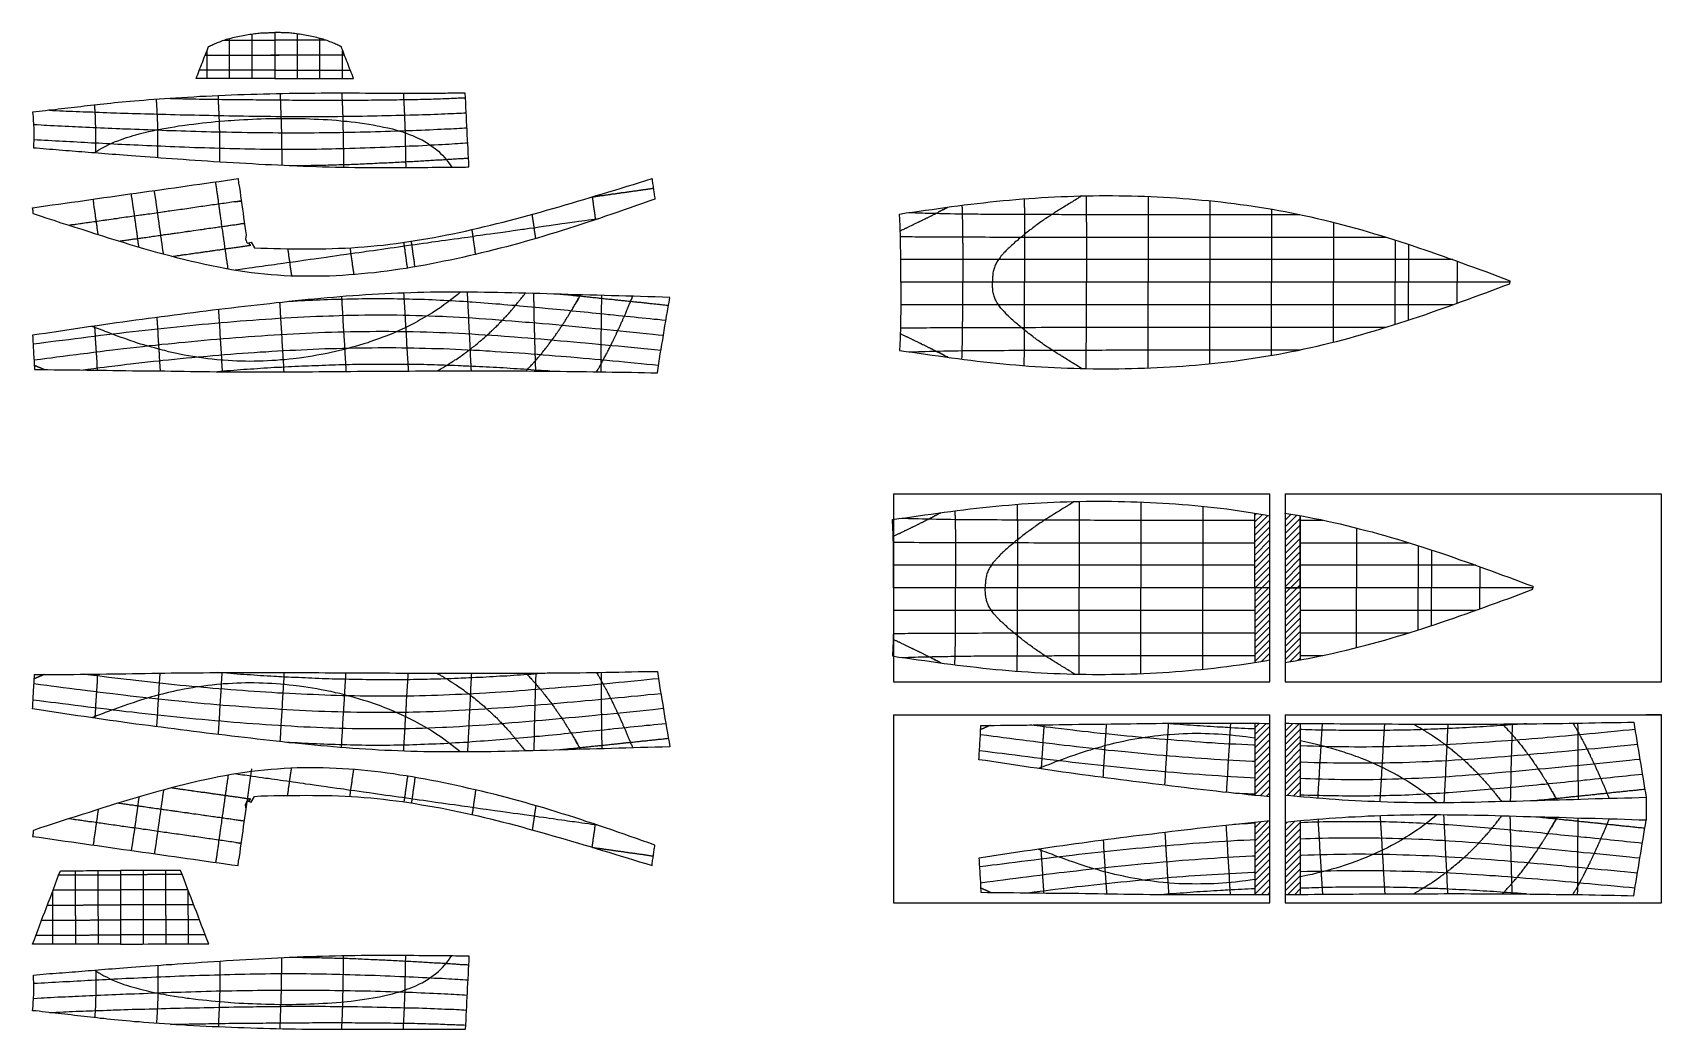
# Model space of a CAD drawing. Extents: x 0 to 10.8, y -3.3 to 3.4.
import ezdxf

# ---------------------------------------------------------------- set-up
doc = ezdxf.new("R2010")
doc.units = 0
doc.header["$MEASUREMENT"] = 0
for name, color, linetype in [('buttocks', 7, 'Continuous'), ('stations', 7, 'Continuous'), ('waterlines', 7, 'Continuous'), ('Борт', 7, 'Continuous'), ('Днище', 7, 'Continuous'), ('Палуба', 7, 'Continuous'), ('Стенка кокпита', 7, 'Continuous'), ('Транец', 7, 'Continuous'), ('Шп.1', 7, 'Continuous')]:
    doc.layers.add(name, color=color, linetype=linetype)

msp = doc.modelspace()

# ---------------------------------------------------------------- hatches: boundary and pattern name
at = {"linetype": 'ByBlock'}
h = msp.add_hatch(dxfattribs=at)
h.set_pattern_fill('ANSI31', color=4, scale=0.25, style=0)
h.paths.add_polyline_path([(8.22, -0.318), (8.22, 0.161), (8.188, 0.167), (8.146, 0.174), (8.12, 0.178), (8.12, -0.318), (8.146, -0.318), (8.188, -0.318)])
h.paths.add_polyline_path([(8.22, -0.797), (8.22, -0.318), (8.188, -0.318), (8.146, -0.318), (8.12, -0.318), (8.12, -0.814), (8.146, -0.81), (8.188, -0.803)])
h = msp.add_hatch(dxfattribs=at)
h.set_pattern_fill('ANSI31', color=4, scale=0.25, style=0)
h.set_pattern_definition([(45, (2.6, 1.35), (-0.02209709, 0.02209709), [])])
h.paths.add_polyline_path([(8.42, -0.318), (8.42, 0.161), (8.388, 0.167), (8.346, 0.174), (8.32, 0.178), (8.32, -0.318)])
h.paths.add_polyline_path([(8.42, -0.797), (8.42, -0.318), (8.32, -0.318), (8.32, -0.814), (8.346, -0.81), (8.388, -0.803)])
h = msp.add_hatch(dxfattribs=at)
h.set_pattern_fill('ANSI31', color=4, scale=0.25, style=0)
h.paths.add_polyline_path([(8.22, -1.706), (8.22, -1.219), (8.188, -1.219), (8.145, -1.218), (8.12, -1.218), (8.12, -1.697), (8.159, -1.701), (8.201, -1.705)])
h.paths.add_polyline_path([(8.22, -2.355), (8.22, -1.867), (8.201, -1.869), (8.159, -1.873), (8.12, -1.877), (8.12, -2.356), (8.145, -2.356), (8.188, -2.355)])
h.paths.add_polyline_path([(8.42, -1.706), (8.42, -1.219), (8.388, -1.219), (8.345, -1.218), (8.32, -1.218), (8.32, -1.697), (8.359, -1.701), (8.401, -1.705)])
h.paths.add_polyline_path([(8.42, -2.355), (8.42, -1.867), (8.401, -1.869), (8.359, -1.873), (8.32, -1.877), (8.32, -2.356), (8.345, -2.356), (8.388, -2.355)])

# ---------------------------------------------------------------- linework, layer by layer
at = {"color": 2, "linetype": 'ByBlock'}
for p, q in [((5.72, 0.307), (8.22, 0.307)), ((5.72, 0.307), (5.72, -0.943)), ((8.22, -0.943), (8.22, 0.307)), ((8.32, 0.307), (8.32, -0.943)), ((8.32, 0.307), (10.82, 0.307)), ((10.82, -0.943), (10.82, 0.307)), ((5.72, -0.943), (8.22, -0.943)), ((8.32, -0.943), (10.82, -0.943)), ((5.72, -1.162), (8.22, -1.162)), ((5.72, -1.162), (5.72, -2.412)), ((8.22, -2.412), (8.22, -1.162)), ((8.32, -1.162), (8.32, -2.412)), ((8.32, -1.162), (10.82, -1.162)), ((10.82, -2.412), (10.82, -1.162)), ((5.72, -2.412), (8.22, -2.412)), ((8.32, -2.412), (10.82, -2.412))]:
    msp.add_line(p, q, dxfattribs=at)
at = {"color": 4, "linetype": 'ByBlock'}
for p, q in [((8.12, -0.318), (8.12, 0.178)), ((8.42, -0.318), (8.42, 0.161)), ((8.42, 0.161), (8.42, -0.797)), ((8.12, -0.318), (8.12, -0.814)), ((8.32, -0.318), (8.42, -0.318)), ((10.82, -1.162), (10.72, -1.162)), ((8.12, -1.218), (8.12, -1.697)), ((8.42, -1.219), (8.42, -1.706)), ((1.415, -1.818), (1.457, -1.521)), ((8.12, -1.877), (8.12, -2.356)), ((8.42, -1.867), (8.42, -2.355))]:
    msp.add_line(p, q, dxfattribs=at)
at = {"color": 7, "linetype": 'ByBlock'}
msp.add_line((10.72, -1.712), (10.72, -1.862), dxfattribs=at)
at = {"layer": 'buttocks', "color": 135}
for points in [[(1.459, 3.067), (1.459, 3.07), (1.459, 3.074), (1.459, 3.078), (1.459, 3.081), (1.459, 3.085), (1.459, 3.089), (1.459, 3.092), (1.459, 3.096), (1.459, 3.1), (1.459, 3.103), (1.459, 3.107), (1.459, 3.111), (1.459, 3.115), (1.459, 3.118), (1.459, 3.122), (1.459, 3.126), (1.459, 3.129), (1.459, 3.133), (1.459, 3.136), (1.459, 3.14), (1.459, 3.144), (1.459, 3.147), (1.459, 3.151), (1.459, 3.156), (1.459, 3.16), (1.459, 3.164), (1.459, 3.167), (1.459, 3.17), (1.459, 3.173), (1.459, 3.175), (1.459, 3.177), (1.459, 3.179), (1.459, 3.182), (1.459, 3.185), (1.459, 3.188), (1.459, 3.191), (1.459, 3.195), (1.459, 3.199), (1.459, 3.202), (1.459, 3.206), (1.459, 3.21), (1.459, 3.213), (1.459, 3.217), (1.459, 3.22), (1.459, 3.224), (1.459, 3.228), (1.459, 3.232), (1.459, 3.236), (1.459, 3.24), (1.459, 3.245), (1.459, 3.249), (1.459, 3.252), (1.459, 3.255), (1.459, 3.256), (1.459, 3.257), (1.459, 3.26), (1.459, 3.263), (1.459, 3.268), (1.459, 3.272), (1.459, 3.276), (1.459, 3.278), (1.459, 3.28), (1.459, 3.282), (1.459, 3.285), (1.459, 3.289), (1.459, 3.293), (1.459, 3.296), (1.459, 3.299), (1.459, 3.3), (1.459, 3.301), (1.459, 3.303), (1.459, 3.307), (1.459, 3.31), (1.459, 3.314), (1.459, 3.317), (1.459, 3.32), (1.459, 3.322), (1.459, 3.324), (1.459, 3.325), (1.459, 3.327), (1.459, 3.328), (1.459, 3.331), (1.459, 3.333), (1.459, 3.335), (1.459, 3.337), (1.459, 3.34), (1.459, 3.342), (1.459, 3.345), (1.459, 3.347), (1.459, 3.348), (1.459, 3.349), (1.459, 3.35), (1.459, 3.352), (1.459, 3.354), (1.459, 3.357), (1.459, 3.358), (1.459, 3.36), (1.459, 3.361), (1.459, 3.362), (1.459, 3.363)], [(1.759, 3.067), (1.759, 3.07), (1.759, 3.074), (1.759, 3.078), (1.759, 3.081), (1.759, 3.085), (1.759, 3.089), (1.759, 3.092), (1.759, 3.096), (1.759, 3.1), (1.759, 3.103), (1.759, 3.107), (1.759, 3.111), (1.759, 3.115), (1.759, 3.118), (1.759, 3.122), (1.759, 3.126), (1.759, 3.129), (1.759, 3.133), (1.759, 3.136), (1.759, 3.14), (1.759, 3.144), (1.759, 3.147), (1.759, 3.151), (1.759, 3.156), (1.759, 3.16), (1.759, 3.164), (1.759, 3.167), (1.759, 3.17), (1.759, 3.173), (1.759, 3.175), (1.759, 3.177), (1.759, 3.179), (1.759, 3.182), (1.759, 3.185), (1.759, 3.188), (1.759, 3.191), (1.759, 3.195), (1.759, 3.199), (1.759, 3.202), (1.759, 3.206), (1.759, 3.21), (1.759, 3.213), (1.759, 3.217), (1.759, 3.22), (1.759, 3.224), (1.759, 3.228), (1.759, 3.232), (1.759, 3.236), (1.759, 3.24), (1.759, 3.245), (1.759, 3.249), (1.759, 3.252), (1.759, 3.255), (1.759, 3.256), (1.759, 3.257), (1.759, 3.26), (1.759, 3.263), (1.759, 3.268), (1.759, 3.272), (1.759, 3.276), (1.759, 3.278), (1.759, 3.28), (1.759, 3.282), (1.759, 3.285), (1.759, 3.289), (1.759, 3.293), (1.759, 3.296), (1.759, 3.299), (1.759, 3.3), (1.759, 3.301), (1.759, 3.303), (1.759, 3.307), (1.759, 3.31), (1.759, 3.314), (1.759, 3.317), (1.759, 3.32), (1.759, 3.322), (1.759, 3.324), (1.759, 3.325), (1.759, 3.327), (1.759, 3.328), (1.759, 3.331), (1.759, 3.333), (1.759, 3.335), (1.759, 3.337), (1.759, 3.34), (1.759, 3.342), (1.759, 3.345), (1.759, 3.347), (1.759, 3.348), (1.759, 3.349), (1.759, 3.35), (1.759, 3.352), (1.759, 3.354), (1.759, 3.357), (1.759, 3.358), (1.759, 3.36), (1.759, 3.361), (1.759, 3.362), (1.759, 3.363)], [(1.159, 3.067), (1.159, 3.069), (1.159, 3.071), (1.159, 3.073), (1.159, 3.076), (1.159, 3.078), (1.159, 3.08), (1.159, 3.082), (1.159, 3.084), (1.159, 3.086), (1.159, 3.088), (1.159, 3.089), (1.159, 3.091), (1.159, 3.092), (1.159, 3.093), (1.159, 3.095), (1.159, 3.096), (1.159, 3.097), (1.159, 3.099), (1.159, 3.101), (1.159, 3.103), (1.159, 3.105), (1.159, 3.107), (1.159, 3.11), (1.159, 3.112), (1.159, 3.114), (1.159, 3.116), (1.159, 3.118), (1.159, 3.12), (1.159, 3.122), (1.159, 3.124), (1.159, 3.127), (1.159, 3.129), (1.159, 3.131), (1.159, 3.133), (1.159, 3.135), (1.159, 3.137), (1.159, 3.139), (1.159, 3.141), (1.159, 3.143), (1.159, 3.145), (1.159, 3.147), (1.159, 3.149), (1.159, 3.151), (1.159, 3.153), (1.159, 3.155), (1.159, 3.157), (1.159, 3.159), (1.159, 3.161), (1.159, 3.163), (1.159, 3.165), (1.159, 3.167), (1.159, 3.169), (1.159, 3.171), (1.159, 3.173), (1.159, 3.175), (1.159, 3.177), (1.159, 3.179), (1.159, 3.181), (1.159, 3.183), (1.159, 3.185), (1.159, 3.187), (1.159, 3.189), (1.159, 3.191), (1.159, 3.193), (1.159, 3.194), (1.159, 3.195), (1.159, 3.196), (1.159, 3.197), (1.159, 3.198), (1.159, 3.199), (1.159, 3.201), (1.159, 3.203), (1.159, 3.205), (1.159, 3.207), (1.159, 3.209), (1.159, 3.211), (1.159, 3.212), (1.159, 3.214), (1.159, 3.216), (1.159, 3.218), (1.159, 3.22), (1.159, 3.222), (1.159, 3.224), (1.159, 3.226), (1.159, 3.228), (1.159, 3.229), (1.159, 3.231), (1.159, 3.233), (1.159, 3.235), (1.159, 3.237), (1.159, 3.239), (1.159, 3.241), (1.159, 3.243), (1.159, 3.245), (1.159, 3.247), (1.159, 3.249), (1.159, 3.251), (1.159, 3.252), (1.159, 3.253), (1.159, 3.253)], [(1.309, 3.067), (1.309, 3.07), (1.309, 3.073), (1.309, 3.077), (1.309, 3.08), (1.309, 3.084), (1.309, 3.087), (1.309, 3.09), (1.309, 3.094), (1.309, 3.097), (1.309, 3.1), (1.309, 3.104), (1.309, 3.107), (1.309, 3.11), (1.309, 3.114), (1.309, 3.117), (1.309, 3.12), (1.309, 3.124), (1.309, 3.127), (1.309, 3.131), (1.309, 3.134), (1.309, 3.137), (1.309, 3.141), (1.309, 3.144), (1.309, 3.147), (1.309, 3.151), (1.309, 3.154), (1.309, 3.157), (1.309, 3.161), (1.309, 3.164), (1.309, 3.167), (1.309, 3.171), (1.309, 3.174), (1.309, 3.178), (1.309, 3.181), (1.309, 3.184), (1.309, 3.188), (1.309, 3.191), (1.309, 3.194), (1.309, 3.198), (1.309, 3.201), (1.309, 3.204), (1.309, 3.207), (1.309, 3.211), (1.309, 3.214), (1.309, 3.217), (1.309, 3.22), (1.309, 3.224), (1.309, 3.227), (1.309, 3.23), (1.309, 3.233), (1.309, 3.236), (1.309, 3.239), (1.309, 3.242), (1.309, 3.244), (1.309, 3.247), (1.309, 3.249), (1.309, 3.251), (1.309, 3.253), (1.309, 3.255), (1.309, 3.258), (1.309, 3.26), (1.309, 3.262), (1.309, 3.265), (1.309, 3.267), (1.309, 3.27), (1.309, 3.272), (1.309, 3.275), (1.309, 3.277), (1.309, 3.278), (1.309, 3.28), (1.309, 3.281), (1.309, 3.283), (1.309, 3.286), (1.309, 3.289), (1.309, 3.291), (1.309, 3.294), (1.309, 3.296), (1.309, 3.297), (1.309, 3.299), (1.309, 3.3), (1.309, 3.302), (1.309, 3.304), (1.309, 3.306), (1.309, 3.308), (1.309, 3.31), (1.309, 3.312), (1.309, 3.314), (1.309, 3.316), (1.309, 3.317), (1.309, 3.318), (1.309, 3.32), (1.309, 3.321), (1.309, 3.324), (1.309, 3.325), (1.309, 3.327), (1.309, 3.328), (1.309, 3.329), (1.309, 3.33), (1.309, 3.331), (1.309, 3.333)], [(1.909, 3.067), (1.909, 3.07), (1.909, 3.073), (1.909, 3.077), (1.909, 3.08), (1.909, 3.084), (1.909, 3.087), (1.909, 3.09), (1.909, 3.094), (1.909, 3.097), (1.909, 3.1), (1.909, 3.104), (1.909, 3.107), (1.909, 3.11), (1.909, 3.114), (1.909, 3.117), (1.909, 3.12), (1.909, 3.124), (1.909, 3.127), (1.909, 3.131), (1.909, 3.134), (1.909, 3.137), (1.909, 3.141), (1.909, 3.144), (1.909, 3.147), (1.909, 3.151), (1.909, 3.154), (1.909, 3.157), (1.909, 3.161), (1.909, 3.164), (1.909, 3.167), (1.909, 3.171), (1.909, 3.174), (1.909, 3.178), (1.909, 3.181), (1.909, 3.184), (1.909, 3.188), (1.909, 3.191), (1.909, 3.194), (1.909, 3.198), (1.909, 3.201), (1.909, 3.204), (1.909, 3.207), (1.909, 3.211), (1.909, 3.214), (1.909, 3.217), (1.909, 3.22), (1.909, 3.224), (1.909, 3.227), (1.909, 3.23), (1.909, 3.233), (1.909, 3.236), (1.909, 3.239), (1.909, 3.242), (1.909, 3.244), (1.909, 3.247), (1.909, 3.249), (1.909, 3.251), (1.909, 3.253), (1.909, 3.255), (1.909, 3.258), (1.909, 3.26), (1.909, 3.262), (1.909, 3.265), (1.909, 3.267), (1.909, 3.27), (1.909, 3.272), (1.909, 3.275), (1.909, 3.277), (1.909, 3.278), (1.909, 3.28), (1.909, 3.281), (1.909, 3.283), (1.909, 3.286), (1.909, 3.289), (1.909, 3.291), (1.909, 3.294), (1.909, 3.296), (1.909, 3.297), (1.909, 3.299), (1.909, 3.3), (1.909, 3.302), (1.909, 3.304), (1.909, 3.306), (1.909, 3.308), (1.909, 3.31), (1.909, 3.312), (1.909, 3.314), (1.909, 3.316), (1.909, 3.317), (1.909, 3.318), (1.909, 3.32), (1.909, 3.321), (1.909, 3.324), (1.909, 3.325), (1.909, 3.327), (1.909, 3.328), (1.909, 3.329), (1.909, 3.33), (1.909, 3.331), (1.909, 3.333)], [(2.059, 3.067), (2.059, 3.069), (2.059, 3.071), (2.059, 3.073), (2.059, 3.076), (2.059, 3.078), (2.059, 3.08), (2.059, 3.082), (2.059, 3.084), (2.059, 3.086), (2.059, 3.088), (2.059, 3.089), (2.059, 3.091), (2.059, 3.092), (2.059, 3.093), (2.059, 3.095), (2.059, 3.096), (2.059, 3.097), (2.059, 3.099), (2.059, 3.101), (2.059, 3.103), (2.059, 3.105), (2.059, 3.107), (2.059, 3.11), (2.059, 3.112), (2.059, 3.114), (2.059, 3.116), (2.059, 3.118), (2.059, 3.12), (2.059, 3.122), (2.059, 3.124), (2.059, 3.127), (2.059, 3.129), (2.059, 3.131), (2.059, 3.133), (2.059, 3.135), (2.059, 3.137), (2.059, 3.139), (2.059, 3.141), (2.059, 3.143), (2.059, 3.145), (2.059, 3.147), (2.059, 3.149), (2.059, 3.151), (2.059, 3.153), (2.059, 3.155), (2.059, 3.157), (2.059, 3.159), (2.059, 3.161), (2.059, 3.163), (2.059, 3.165), (2.059, 3.167), (2.059, 3.169), (2.059, 3.171), (2.059, 3.173), (2.059, 3.175), (2.059, 3.177), (2.059, 3.179), (2.059, 3.181), (2.059, 3.183), (2.059, 3.185), (2.059, 3.187), (2.059, 3.189), (2.059, 3.191), (2.059, 3.193), (2.059, 3.194), (2.059, 3.195), (2.059, 3.196), (2.059, 3.197), (2.059, 3.198), (2.059, 3.199), (2.059, 3.201), (2.059, 3.203), (2.059, 3.205), (2.059, 3.207), (2.059, 3.209), (2.059, 3.211), (2.059, 3.212), (2.059, 3.214), (2.059, 3.216), (2.059, 3.218), (2.059, 3.22), (2.059, 3.222), (2.059, 3.224), (2.059, 3.226), (2.059, 3.228), (2.059, 3.229), (2.059, 3.231), (2.059, 3.233), (2.059, 3.235), (2.059, 3.237), (2.059, 3.239), (2.059, 3.241), (2.059, 3.243), (2.059, 3.245), (2.059, 3.247), (2.059, 3.249), (2.059, 3.251), (2.059, 3.252), (2.059, 3.253), (2.059, 3.253)], [(0.412, 2.574), (0.426, 2.583), (0.44, 2.592), (0.459, 2.603), (0.473, 2.611), (0.49, 2.62), (0.507, 2.628), (0.523, 2.635), (0.545, 2.645), (0.566, 2.653), (0.59, 2.662), (0.606, 2.668), (0.625, 2.674), (0.65, 2.682), (0.669, 2.688), (0.685, 2.692), (0.708, 2.698), (0.735, 2.705), (0.754, 2.71), (0.771, 2.714), (0.796, 2.719), (0.822, 2.725), (0.849, 2.73), (0.871, 2.734), (0.887, 2.737), (0.914, 2.742), (0.943, 2.746), (0.969, 2.751), (0.997, 2.755), (1.028, 2.759), (1.041, 2.761), (1.07, 2.764), (1.101, 2.768), (1.129, 2.771), (1.158, 2.774), (1.187, 2.777), (1.215, 2.78), (1.245, 2.783), (1.275, 2.785), (1.299, 2.787), (1.318, 2.788), (1.342, 2.79), (1.373, 2.792), (1.403, 2.794), (1.431, 2.795), (1.461, 2.797), (1.49, 2.798), (1.519, 2.799), (1.549, 2.8), (1.578, 2.8), (1.607, 2.801), (1.637, 2.801), (1.666, 2.801), (1.695, 2.801), (1.724, 2.801), (1.754, 2.801), (1.783, 2.8), (1.812, 2.8), (1.842, 2.799), (1.871, 2.797), (1.9, 2.796), (1.93, 2.795), (1.959, 2.793), (1.988, 2.791), (2.018, 2.789), (2.047, 2.786), (2.068, 2.784), (2.089, 2.782), (2.116, 2.779), (2.146, 2.776), (2.175, 2.772), (2.204, 2.768), (2.233, 2.763), (2.262, 2.758), (2.29, 2.753), (2.304, 2.75), (2.332, 2.744), (2.361, 2.738), (2.39, 2.731), (2.418, 2.723), (2.431, 2.719), (2.459, 2.711), (2.486, 2.701), (2.508, 2.693), (2.524, 2.687), (2.547, 2.677), (2.571, 2.666), (2.587, 2.658), (2.606, 2.647), (2.627, 2.634), (2.64, 2.626), (2.662, 2.61), (2.676, 2.599), (2.696, 2.583), (2.71, 2.569), (2.723, 2.557), (2.739, 2.539), (2.749, 2.526), (2.763, 2.509), (2.774, 2.492), (2.784, 2.478)], [(3.719, 2.28), (3.723, 2.28), (3.726, 2.281), (3.73, 2.281), (3.734, 2.282), (3.738, 2.283), (3.742, 2.283), (3.747, 2.284), (3.752, 2.285), (3.757, 2.285), (3.763, 2.286), (3.768, 2.287), (3.772, 2.288), (3.776, 2.288), (3.779, 2.288), (3.781, 2.289), (3.783, 2.289), (3.785, 2.289), (3.788, 2.29), (3.792, 2.29), (3.797, 2.291), (3.803, 2.292), (3.809, 2.293), (3.815, 2.294), (3.82, 2.294), (3.825, 2.295), (3.829, 2.296), (3.832, 2.296), (3.834, 2.296), (3.836, 2.296), (3.838, 2.297), (3.841, 2.297), (3.846, 2.298), (3.85, 2.299), (3.855, 2.299), (3.86, 2.3), (3.865, 2.301), (3.87, 2.301), (3.875, 2.302), (3.879, 2.303), (3.882, 2.303), (3.886, 2.304), (3.889, 2.304), (3.892, 2.305), (3.896, 2.305), (3.898, 2.305), (3.902, 2.306), (3.905, 2.306), (3.909, 2.307), (3.913, 2.308), (3.918, 2.308), (3.923, 2.309), (3.928, 2.31), (3.933, 2.31), (3.938, 2.311), (3.942, 2.312), (3.945, 2.312), (3.948, 2.312), (3.95, 2.313), (3.952, 2.313), (3.955, 2.313), (3.958, 2.314), (3.961, 2.314), (3.966, 2.315), (3.971, 2.316), (3.976, 2.316), (3.982, 2.317), (3.988, 2.318), (3.994, 2.319), (4, 2.32), (4.006, 2.321), (4.012, 2.321), (4.018, 2.322), (4.023, 2.323), (4.028, 2.324), (4.033, 2.324), (4.036, 2.325), (4.04, 2.325), (4.042, 2.326), (4.044, 2.326), (4.047, 2.326), (4.049, 2.327), (4.053, 2.327), (4.057, 2.328), (4.062, 2.329), (4.066, 2.329), (4.071, 2.33), (4.076, 2.331), (4.08, 2.331), (4.084, 2.332), (4.088, 2.332), (4.09, 2.333), (4.093, 2.333), (4.096, 2.333), (4.1, 2.334), (4.103, 2.334), (4.107, 2.335), (4.111, 2.336), (4.115, 2.336), (4.119, 2.337), (4.123, 2.337)], [(1.35, 2.248), (1.363, 2.25), (1.375, 2.251), (1.385, 2.252), (1.373, 2.251), (1.361, 2.25), (1.348, 2.248), (1.336, 2.246), (1.323, 2.244), (1.311, 2.242), (1.299, 2.24), (1.286, 2.238), (1.273, 2.236), (1.261, 2.235), (1.248, 2.233), (1.235, 2.231), (1.222, 2.229), (1.209, 2.228), (1.196, 2.226), (1.183, 2.224), (1.17, 2.222), (1.157, 2.22), (1.144, 2.218), (1.131, 2.216), (1.118, 2.215), (1.105, 2.213), (1.091, 2.211), (1.078, 2.209), (1.065, 2.207), (1.051, 2.205), (1.038, 2.203), (1.024, 2.201), (1.01, 2.199), (0.997, 2.197), (0.983, 2.195), (0.97, 2.193), (0.956, 2.192), (0.941, 2.189), (0.926, 2.187), (0.912, 2.185), (0.9, 2.184), (0.892, 2.183), (0.884, 2.181), (0.874, 2.18), (0.862, 2.178), (0.849, 2.176), (0.835, 2.174), (0.821, 2.172), (0.807, 2.17), (0.793, 2.168), (0.778, 2.166), (0.765, 2.164), (0.754, 2.163), (0.744, 2.161), (0.735, 2.16), (0.726, 2.159), (0.716, 2.158), (0.703, 2.156), (0.688, 2.154), (0.673, 2.151), (0.659, 2.15), (0.645, 2.147), (0.632, 2.146), (0.619, 2.144), (0.606, 2.142), (0.592, 2.14), (0.576, 2.138), (0.56, 2.135), (0.548, 2.134), (0.543, 2.133), (0.536, 2.132), (0.522, 2.13), (0.506, 2.128), (0.493, 2.126), (0.483, 2.125), (0.475, 2.123), (0.466, 2.122), (0.455, 2.121), (0.443, 2.119), (0.431, 2.117), (0.422, 2.116), (0.415, 2.115), (0.406, 2.114), (0.394, 2.112), (0.382, 2.11), (0.373, 2.109), (0.366, 2.108), (0.357, 2.107), (0.346, 2.105), (0.336, 2.104), (0.327, 2.102), (0.32, 2.101), (0.313, 2.1), (0.302, 2.099), (0.29, 2.097), (0.283, 2.096), (0.278, 2.095), (0.269, 2.094), (0.259, 2.093), (0.249, 2.091), (0.24, 2.09)], [(5.822, 2.175), (5.844, 2.175), (5.866, 2.174), (5.886, 2.173), (5.912, 2.173), (5.929, 2.172), (5.958, 2.172), (5.975, 2.171), (6.006, 2.171), (6.025, 2.17), (6.051, 2.17), (6.077, 2.169), (6.095, 2.169), (6.127, 2.168), (6.148, 2.168), (6.176, 2.168), (6.207, 2.167), (6.225, 2.167), (6.25, 2.167), (6.28, 2.167), (6.299, 2.166), (6.322, 2.166), (6.352, 2.166), (6.378, 2.166), (6.397, 2.166), (6.421, 2.165), (6.454, 2.165), (6.486, 2.165), (6.5, 2.165), (6.531, 2.165), (6.561, 2.164), (6.592, 2.164), (6.62, 2.164), (6.637, 2.164), (6.664, 2.164), (6.693, 2.164), (6.723, 2.164), (6.752, 2.164), (6.781, 2.164), (6.817, 2.164), (6.834, 2.163), (6.863, 2.163), (6.897, 2.163), (6.925, 2.163), (6.955, 2.163), (6.984, 2.163), (7.014, 2.163), (7.044, 2.163), (7.073, 2.163), (7.103, 2.163), (7.132, 2.163), (7.162, 2.163), (7.192, 2.163), (7.221, 2.163), (7.251, 2.163), (7.28, 2.163), (7.31, 2.163), (7.34, 2.163), (7.369, 2.163), (7.399, 2.163), (7.429, 2.163), (7.458, 2.163), (7.488, 2.163), (7.509, 2.163), (7.529, 2.163), (7.563, 2.163), (7.592, 2.163), (7.621, 2.163), (7.652, 2.163), (7.681, 2.163), (7.7, 2.163), (7.723, 2.163), (7.751, 2.163), (7.782, 2.163), (7.811, 2.163), (7.832, 2.163), (7.853, 2.163), (7.881, 2.163), (7.915, 2.163), (7.936, 2.163), (7.956, 2.163), (7.992, 2.163), (8.018, 2.163), (8.034, 2.163), (8.067, 2.163), (8.089, 2.163), (8.108, 2.163), (8.142, 2.163), (8.157, 2.163), (8.19, 2.163), (8.208, 2.163), (8.233, 2.163), (8.255, 2.163), (8.275, 2.163), (8.298, 2.163), (8.317, 2.163), (8.339, 2.163), (8.359, 2.163), (8.379, 2.163), (8.401, 2.163), (8.418, 2.163)], [(0.571, 1.986), (0.581, 1.987), (0.59, 1.988), (0.598, 1.989), (0.604, 1.99), (0.608, 1.991), (0.614, 1.992), (0.621, 1.993), (0.63, 1.994), (0.639, 1.995), (0.647, 1.996), (0.653, 1.997), (0.659, 1.998), (0.665, 1.999), (0.672, 2), (0.681, 2.001), (0.69, 2.002), (0.698, 2.003), (0.706, 2.005), (0.713, 2.006), (0.719, 2.006), (0.725, 2.007), (0.732, 2.008), (0.741, 2.01), (0.752, 2.011), (0.764, 2.013), (0.775, 2.014), (0.781, 2.015), (0.783, 2.015), (0.789, 2.016), (0.798, 2.018), (0.811, 2.019), (0.823, 2.021), (0.834, 2.023), (0.842, 2.024), (0.849, 2.025), (0.855, 2.026), (0.861, 2.026), (0.867, 2.027), (0.875, 2.029), (0.885, 2.03), (0.897, 2.032), (0.908, 2.033), (0.918, 2.035), (0.926, 2.036), (0.932, 2.037), (0.936, 2.037), (0.943, 2.038), (0.95, 2.039), (0.96, 2.041), (0.97, 2.042), (0.982, 2.044), (0.995, 2.046), (1.006, 2.047), (1.016, 2.049), (1.024, 2.05), (1.029, 2.05), (1.032, 2.051), (1.039, 2.052), (1.047, 2.053), (1.058, 2.054), (1.07, 2.056), (1.084, 2.058), (1.099, 2.06), (1.113, 2.062), (1.125, 2.064), (1.135, 2.065), (1.14, 2.066), (1.143, 2.067), (1.149, 2.067), (1.158, 2.069), (1.171, 2.071), (1.184, 2.072), (1.197, 2.074), (1.208, 2.076), (1.218, 2.077), (1.226, 2.078), (1.235, 2.08), (1.244, 2.081), (1.252, 2.082), (1.261, 2.083), (1.27, 2.085), (1.279, 2.086), (1.288, 2.087), (1.296, 2.088), (1.304, 2.089), (1.312, 2.091), (1.32, 2.092), (1.328, 2.093), (1.336, 2.094), (1.344, 2.095), (1.352, 2.096), (1.359, 2.097), (1.366, 2.098), (1.373, 2.099), (1.379, 2.1), (1.382, 2.101), (1.386, 2.102), (1.392, 2.102), (1.399, 2.103), (1.408, 2.104)], [(3.757, 2.134), (3.732, 2.13), (3.712, 2.127), (3.693, 2.125), (3.669, 2.121), (3.649, 2.119), (3.628, 2.116), (3.599, 2.111), (3.585, 2.11), (3.554, 2.105), (3.535, 2.103), (3.515, 2.1), (3.489, 2.096), (3.459, 2.092), (3.432, 2.088), (3.411, 2.085), (3.393, 2.082), (3.366, 2.079), (3.342, 2.075), (3.327, 2.073), (3.298, 2.069), (3.266, 2.064), (3.254, 2.063), (3.223, 2.058), (3.193, 2.054), (3.168, 2.05), (3.14, 2.046), (3.108, 2.042), (3.089, 2.039), (3.071, 2.037), (3.042, 2.033), (3.014, 2.029), (2.99, 2.025), (2.973, 2.023), (2.95, 2.02), (2.921, 2.015), (2.892, 2.011), (2.869, 2.008), (2.851, 2.006), (2.829, 2.002), (2.8, 1.998), (2.772, 1.994), (2.744, 1.99), (2.717, 1.987), (2.695, 1.983), (2.677, 1.981), (2.653, 1.978), (2.623, 1.973), (2.596, 1.969), (2.568, 1.966), (2.541, 1.962), (2.513, 1.958), (2.485, 1.954), (2.458, 1.95), (2.43, 1.946), (2.402, 1.942), (2.375, 1.938), (2.347, 1.934), (2.319, 1.93), (2.292, 1.926), (2.264, 1.922), (2.237, 1.919), (2.216, 1.916), (2.199, 1.913), (2.169, 1.909), (2.141, 1.905), (2.113, 1.901), (2.085, 1.897), (2.067, 1.894), (2.046, 1.892), (2.022, 1.888), (1.992, 1.884), (1.961, 1.88), (1.95, 1.878), (1.918, 1.873), (1.884, 1.869), (1.871, 1.867), (1.844, 1.863), (1.816, 1.859), (1.8, 1.857), (1.775, 1.853), (1.749, 1.849), (1.732, 1.847), (1.705, 1.843), (1.689, 1.841), (1.665, 1.837), (1.647, 1.835), (1.627, 1.832), (1.606, 1.829), (1.588, 1.827), (1.566, 1.823), (1.548, 1.821), (1.525, 1.818), (1.506, 1.815), (1.482, 1.812), (1.46, 1.808), (1.439, 1.806), (1.411, 1.802), (1.395, 1.799), (1.365, 1.795), (1.346, 1.792)], [(0.925, 1.884), (0.933, 1.885), (0.941, 1.886), (0.949, 1.887), (0.956, 1.889), (0.963, 1.89), (0.97, 1.891), (0.976, 1.891), (0.982, 1.892), (0.987, 1.893), (0.992, 1.894), (0.996, 1.894), (1.001, 1.895), (1.007, 1.896), (1.014, 1.897), (1.023, 1.898), (1.033, 1.899), (1.042, 1.901), (1.051, 1.902), (1.057, 1.903), (1.06, 1.903), (1.062, 1.903), (1.066, 1.904), (1.074, 1.905), (1.083, 1.907), (1.093, 1.908), (1.102, 1.909), (1.11, 1.91), (1.116, 1.911), (1.121, 1.912), (1.125, 1.913), (1.13, 1.913), (1.135, 1.914), (1.142, 1.915), (1.148, 1.916), (1.155, 1.917), (1.163, 1.918), (1.17, 1.919), (1.177, 1.92), (1.183, 1.921), (1.189, 1.922), (1.194, 1.922), (1.198, 1.923), (1.202, 1.923), (1.208, 1.924), (1.216, 1.925), (1.224, 1.927), (1.231, 1.928), (1.238, 1.929), (1.244, 1.929), (1.248, 1.93), (1.251, 1.93), (1.256, 1.931), (1.262, 1.932), (1.269, 1.933), (1.276, 1.934), (1.283, 1.935), (1.289, 1.936), (1.294, 1.937), (1.299, 1.937), (1.303, 1.938), (1.307, 1.938), (1.312, 1.939), (1.318, 1.94), (1.324, 1.941), (1.331, 1.942), (1.339, 1.943), (1.345, 1.944), (1.351, 1.944), (1.354, 1.945), (1.355, 1.945), (1.359, 1.946), (1.365, 1.946), (1.372, 1.948), (1.379, 1.948), (1.386, 1.95), (1.392, 1.95), (1.396, 1.951), (1.4, 1.952), (1.403, 1.952), (1.405, 1.952), (1.409, 1.953), (1.414, 1.954), (1.42, 1.954), (1.425, 1.955), (1.43, 1.956), (1.434, 1.956), (1.438, 1.957), (1.441, 1.957), (1.445, 1.958), (1.448, 1.958), (1.449, 1.958), (1.448, 1.96), (1.445, 1.962), (1.443, 1.966), (1.441, 1.97), (1.439, 1.974), (1.439, 1.972), (1.438, 1.967), (1.438, 1.962), (1.438, 1.957)], [(5.765, 2.016), (5.801, 2.016), (5.843, 2.016), (5.862, 2.015), (5.903, 2.015), (5.938, 2.015), (5.964, 2.015), (5.992, 2.015), (6.032, 2.015), (6.066, 2.014), (6.089, 2.014), (6.125, 2.014), (6.163, 2.014), (6.196, 2.014), (6.219, 2.014), (6.256, 2.014), (6.292, 2.014), (6.329, 2.014), (6.359, 2.013), (6.385, 2.013), (6.426, 2.013), (6.461, 2.013), (6.498, 2.013), (6.534, 2.013), (6.558, 2.013), (6.589, 2.013), (6.627, 2.013), (6.663, 2.013), (6.7, 2.013), (6.736, 2.013), (6.773, 2.013), (6.809, 2.013), (6.845, 2.013), (6.871, 2.013), (6.901, 2.013), (6.94, 2.013), (6.976, 2.013), (7.012, 2.013), (7.049, 2.013), (7.085, 2.013), (7.122, 2.013), (7.158, 2.013), (7.195, 2.013), (7.231, 2.013), (7.268, 2.013), (7.304, 2.013), (7.341, 2.013), (7.377, 2.013), (7.414, 2.013), (7.45, 2.013), (7.486, 2.013), (7.509, 2.013), (7.542, 2.013), (7.58, 2.013), (7.616, 2.013), (7.653, 2.013), (7.689, 2.013), (7.726, 2.013), (7.762, 2.013), (7.801, 2.013), (7.825, 2.013), (7.855, 2.013), (7.892, 2.013), (7.928, 2.013), (7.965, 2.013), (8.001, 2.013), (8.038, 2.013), (8.074, 2.013), (8.111, 2.013), (8.148, 2.013), (8.17, 2.013), (8.203, 2.013), (8.241, 2.013), (8.275, 2.013), (8.297, 2.013), (8.344, 2.013), (8.366, 2.013), (8.405, 2.013), (8.439, 2.013), (8.462, 2.013), (8.497, 2.013), (8.521, 2.013), (8.553, 2.013), (8.576, 2.013), (8.608, 2.013), (8.631, 2.013), (8.658, 2.013), (8.686, 2.013), (8.708, 2.013), (8.736, 2.013), (8.756, 2.013), (8.786, 2.013), (8.815, 2.013), (8.835, 2.013), (8.861, 2.013), (8.879, 2.013), (8.903, 2.013), (8.92, 2.013), (8.944, 2.013), (8.967, 2.013), (8.989, 2.013)], [(9.434, 1.863), (9.417, 1.863), (9.403, 1.863), (9.384, 1.863), (9.367, 1.863), (9.345, 1.863), (9.323, 1.863), (9.299, 1.863), (9.281, 1.863), (9.25, 1.863), (9.226, 1.863), (9.196, 1.863), (9.167, 1.863), (9.142, 1.863), (9.101, 1.863), (9.076, 1.863), (9.044, 1.863), (9.01, 1.863), (8.979, 1.863), (8.951, 1.863), (8.911, 1.863), (8.88, 1.863), (8.846, 1.863), (8.813, 1.863), (8.78, 1.863), (8.745, 1.863), (8.704, 1.863), (8.677, 1.863), (8.633, 1.863), (8.6, 1.863), (8.569, 1.863), (8.526, 1.863), (8.487, 1.863), (8.459, 1.863), (8.418, 1.863), (8.377, 1.863), (8.332, 1.863), (8.305, 1.863), (8.267, 1.863), (8.225, 1.863), (8.183, 1.863), (8.142, 1.863), (8.098, 1.863), (8.063, 1.863), (8.028, 1.863), (7.985, 1.863), (7.944, 1.863), (7.902, 1.863), (7.86, 1.863), (7.818, 1.863), (7.777, 1.863), (7.735, 1.863), (7.694, 1.863), (7.649, 1.863), (7.623, 1.863), (7.584, 1.863), (7.542, 1.863), (7.5, 1.863), (7.458, 1.863), (7.416, 1.863), (7.375, 1.863), (7.333, 1.863), (7.291, 1.863), (7.249, 1.863), (7.207, 1.863), (7.166, 1.863), (7.124, 1.863), (7.082, 1.863), (7.04, 1.863), (6.998, 1.863), (6.956, 1.863), (6.915, 1.863), (6.873, 1.863), (6.831, 1.863), (6.789, 1.863), (6.76, 1.863), (6.724, 1.863), (6.681, 1.863), (6.64, 1.863), (6.598, 1.863), (6.556, 1.863), (6.514, 1.863), (6.473, 1.863), (6.429, 1.863), (6.404, 1.863), (6.359, 1.863), (6.318, 1.863), (6.276, 1.863), (6.233, 1.863), (6.193, 1.863), (6.162, 1.863), (6.118, 1.863), (6.077, 1.863), (6.032, 1.863), (6.006, 1.863), (5.966, 1.863), (5.925, 1.863), (5.881, 1.863), (5.852, 1.863), (5.809, 1.863), (5.767, 1.863)], [(9.207, 1.863), (9.205, 1.863), (9.204, 1.863), (9.203, 1.863), (9.201, 1.863), (9.2, 1.863), (9.199, 1.863), (9.197, 1.863), (9.196, 1.863), (9.195, 1.863), (9.194, 1.863), (9.192, 1.863), (9.191, 1.863), (9.19, 1.863), (9.188, 1.863), (9.187, 1.863), (9.186, 1.863), (9.185, 1.863), (9.183, 1.863), (9.182, 1.863), (9.181, 1.863), (9.18, 1.863), (9.178, 1.863), (9.177, 1.863), (9.176, 1.863), (9.175, 1.863), (9.174, 1.863), (9.172, 1.863), (9.171, 1.863), (9.17, 1.863), (9.169, 1.863), (9.168, 1.863), (9.166, 1.863), (9.165, 1.863), (9.164, 1.863), (9.163, 1.863), (9.162, 1.863), (9.161, 1.863), (9.16, 1.863), (9.159, 1.863), (9.157, 1.863), (9.156, 1.863), (9.155, 1.863), (9.154, 1.863), (9.153, 1.863), (9.152, 1.863), (9.151, 1.863), (9.15, 1.863), (9.149, 1.863), (9.148, 1.863), (9.147, 1.863), (9.146, 1.863), (9.145, 1.863), (9.144, 1.863), (9.144, 1.863), (9.143, 1.863), (9.142, 1.863), (9.141, 1.863), (9.14, 1.863), (9.139, 1.863), (9.138, 1.863), (9.138, 1.863), (9.137, 1.863), (9.136, 1.863), (9.135, 1.863), (9.135, 1.863), (9.134, 1.863), (9.133, 1.863), (9.133, 1.863), (9.132, 1.863), (9.131, 1.863), (9.131, 1.863), (9.13, 1.863), (9.13, 1.863), (9.129, 1.863), (9.129, 1.863), (9.128, 1.863), (9.128, 1.863), (9.127, 1.863), (9.127, 1.863), (9.126, 1.863), (9.126, 1.863), (9.125, 1.863), (9.125, 1.863), (9.125, 1.863), (9.124, 1.863), (9.124, 1.863), (9.124, 1.863), (9.124, 1.863), (9.123, 1.863), (9.123, 1.863), (9.123, 1.863), (9.123, 1.863), (9.123, 1.863), (9.123, 1.863), (9.123, 1.863), (9.122, 1.863), (9.122, 1.863), (9.122, 1.863), (9.122, 1.863), (9.122, 1.863)], [(2.841, 1.647), (2.824, 1.632), (2.807, 1.618), (2.788, 1.603), (2.77, 1.589), (2.752, 1.576), (2.733, 1.562), (2.714, 1.548), (2.696, 1.536), (2.673, 1.521), (2.656, 1.51), (2.636, 1.498), (2.606, 1.48), (2.578, 1.464), (2.557, 1.452), (2.541, 1.443), (2.514, 1.429), (2.485, 1.415), (2.471, 1.408), (2.436, 1.392), (2.411, 1.381), (2.398, 1.375), (2.371, 1.364), (2.34, 1.352), (2.321, 1.345), (2.304, 1.338), (2.272, 1.327), (2.24, 1.316), (2.226, 1.311), (2.201, 1.303), (2.172, 1.294), (2.143, 1.286), (2.114, 1.278), (2.101, 1.274), (2.071, 1.266), (2.041, 1.259), (2.013, 1.252), (1.984, 1.246), (1.965, 1.242), (1.944, 1.237), (1.917, 1.232), (1.888, 1.227), (1.859, 1.222), (1.831, 1.217), (1.801, 1.213), (1.772, 1.209), (1.75, 1.206), (1.731, 1.204), (1.705, 1.201), (1.675, 1.198), (1.646, 1.196), (1.618, 1.193), (1.589, 1.192), (1.56, 1.19), (1.531, 1.189), (1.502, 1.188), (1.473, 1.188), (1.444, 1.187), (1.415, 1.188), (1.386, 1.188), (1.357, 1.189), (1.329, 1.19), (1.299, 1.192), (1.266, 1.194), (1.252, 1.195), (1.224, 1.198), (1.193, 1.201), (1.165, 1.204), (1.137, 1.208), (1.104, 1.212), (1.082, 1.216), (1.064, 1.219), (1.036, 1.224), (1.007, 1.229), (0.977, 1.235), (0.959, 1.239), (0.937, 1.244), (0.904, 1.251), (0.878, 1.258), (0.863, 1.261), (0.832, 1.269), (0.809, 1.276), (0.791, 1.281), (0.762, 1.289), (0.74, 1.296), (0.718, 1.302), (0.691, 1.311), (0.674, 1.317), (0.647, 1.326), (0.63, 1.332), (0.606, 1.34), (0.588, 1.346), (0.565, 1.355), (0.547, 1.361), (0.524, 1.369), (0.508, 1.376), (0.483, 1.385), (0.468, 1.391), (0.439, 1.402), (0.425, 1.407), (0.394, 1.419)], [(2.686, 1.123), (2.693, 1.127), (2.7, 1.131), (2.707, 1.135), (2.714, 1.139), (2.722, 1.143), (2.729, 1.147), (2.735, 1.151), (2.741, 1.155), (2.746, 1.158), (2.751, 1.161), (2.756, 1.164), (2.763, 1.168), (2.772, 1.174), (2.781, 1.179), (2.789, 1.185), (2.795, 1.188), (2.798, 1.19), (2.801, 1.192), (2.806, 1.196), (2.813, 1.2), (2.822, 1.206), (2.832, 1.213), (2.842, 1.22), (2.853, 1.228), (2.863, 1.235), (2.872, 1.241), (2.879, 1.246), (2.884, 1.25), (2.887, 1.252), (2.89, 1.254), (2.895, 1.259), (2.904, 1.265), (2.913, 1.272), (2.921, 1.278), (2.928, 1.283), (2.93, 1.285), (2.933, 1.288), (2.938, 1.291), (2.945, 1.297), (2.953, 1.304), (2.963, 1.312), (2.972, 1.32), (2.982, 1.328), (2.991, 1.336), (2.999, 1.343), (3.005, 1.348), (3.009, 1.352), (3.011, 1.354), (3.014, 1.356), (3.02, 1.361), (3.027, 1.368), (3.035, 1.375), (3.042, 1.382), (3.048, 1.387), (3.051, 1.391), (3.055, 1.394), (3.059, 1.398), (3.064, 1.403), (3.07, 1.409), (3.076, 1.415), (3.083, 1.421), (3.088, 1.427), (3.094, 1.432), (3.098, 1.437), (3.102, 1.44), (3.105, 1.444), (3.11, 1.448), (3.116, 1.455), (3.123, 1.462), (3.13, 1.47), (3.136, 1.477), (3.14, 1.481), (3.142, 1.483), (3.145, 1.486), (3.15, 1.492), (3.156, 1.499), (3.163, 1.506), (3.17, 1.514), (3.176, 1.52), (3.18, 1.526), (3.184, 1.53), (3.188, 1.534), (3.191, 1.538), (3.195, 1.542), (3.199, 1.548), (3.205, 1.555), (3.211, 1.563), (3.217, 1.57), (3.222, 1.576), (3.226, 1.58), (3.229, 1.584), (3.232, 1.588), (3.236, 1.593), (3.24, 1.599), (3.245, 1.605), (3.251, 1.611), (3.256, 1.618), (3.261, 1.625), (3.267, 1.632), (3.272, 1.639)], [(3.277, 1.123), (3.28, 1.126), (3.283, 1.129), (3.286, 1.132), (3.29, 1.136), (3.294, 1.141), (3.299, 1.146), (3.304, 1.151), (3.309, 1.157), (3.314, 1.163), (3.32, 1.168), (3.324, 1.173), (3.328, 1.178), (3.331, 1.181), (3.333, 1.183), (3.336, 1.187), (3.34, 1.191), (3.346, 1.198), (3.351, 1.204), (3.357, 1.211), (3.362, 1.217), (3.366, 1.221), (3.369, 1.225), (3.372, 1.228), (3.374, 1.231), (3.378, 1.235), (3.382, 1.24), (3.386, 1.246), (3.391, 1.252), (3.397, 1.259), (3.403, 1.266), (3.408, 1.273), (3.413, 1.279), (3.415, 1.282), (3.417, 1.284), (3.418, 1.286), (3.422, 1.291), (3.426, 1.297), (3.432, 1.304), (3.437, 1.311), (3.442, 1.318), (3.447, 1.325), (3.452, 1.331), (3.456, 1.337), (3.46, 1.342), (3.464, 1.348), (3.468, 1.353), (3.473, 1.359), (3.477, 1.365), (3.481, 1.372), (3.486, 1.379), (3.492, 1.387), (3.497, 1.395), (3.501, 1.401), (3.505, 1.406), (3.507, 1.409), (3.508, 1.411), (3.51, 1.414), (3.513, 1.419), (3.518, 1.426), (3.523, 1.433), (3.528, 1.441), (3.532, 1.448), (3.537, 1.455), (3.541, 1.461), (3.544, 1.467), (3.547, 1.472), (3.55, 1.476), (3.552, 1.48), (3.555, 1.483), (3.557, 1.488), (3.56, 1.492), (3.563, 1.498), (3.567, 1.503), (3.57, 1.509), (3.574, 1.515), (3.578, 1.522), (3.582, 1.528), (3.586, 1.534), (3.59, 1.541), (3.593, 1.547), (3.597, 1.554), (3.601, 1.56), (3.604, 1.566), (3.608, 1.572), (3.612, 1.579), (3.615, 1.585), (3.619, 1.591), (3.622, 1.598), (3.626, 1.604), (3.63, 1.61), (3.633, 1.617), (3.636, 1.623), (3.639, 1.628), (3.634, 1.619), (3.629, 1.61), (3.624, 1.601), (3.619, 1.592), (3.614, 1.583), (3.609, 1.574), (3.604, 1.565)], [(3.747, 1.118), (3.751, 1.125), (3.754, 1.131), (3.758, 1.137), (3.761, 1.142), (3.763, 1.147), (3.765, 1.149), (3.766, 1.151), (3.767, 1.153), (3.769, 1.156), (3.771, 1.161), (3.774, 1.166), (3.778, 1.172), (3.781, 1.178), (3.784, 1.184), (3.787, 1.189), (3.79, 1.194), (3.792, 1.199), (3.795, 1.204), (3.798, 1.21), (3.802, 1.216), (3.805, 1.223), (3.809, 1.23), (3.812, 1.236), (3.814, 1.24), (3.816, 1.243), (3.816, 1.244), (3.817, 1.246), (3.819, 1.25), (3.822, 1.255), (3.825, 1.261), (3.828, 1.268), (3.832, 1.274), (3.835, 1.28), (3.837, 1.286), (3.84, 1.291), (3.843, 1.296), (3.845, 1.302), (3.848, 1.307), (3.851, 1.312), (3.853, 1.318), (3.856, 1.324), (3.859, 1.329), (3.861, 1.335), (3.864, 1.339), (3.865, 1.343), (3.867, 1.347), (3.869, 1.35), (3.87, 1.354), (3.872, 1.357), (3.874, 1.361), (3.876, 1.365), (3.878, 1.37), (3.88, 1.375), (3.883, 1.38), (3.885, 1.385), (3.888, 1.391), (3.891, 1.397), (3.893, 1.403), (3.896, 1.408), (3.898, 1.413), (3.901, 1.419), (3.903, 1.424), (3.906, 1.43), (3.908, 1.435), (3.911, 1.441), (3.913, 1.447), (3.916, 1.452), (3.918, 1.457), (3.92, 1.462), (3.922, 1.467), (3.924, 1.471), (3.926, 1.475), (3.927, 1.479), (3.929, 1.482), (3.93, 1.486), (3.932, 1.489), (3.934, 1.493), (3.936, 1.498), (3.938, 1.503), (3.94, 1.508), (3.943, 1.514), (3.945, 1.52), (3.948, 1.526), (3.95, 1.532), (3.953, 1.537), (3.955, 1.542), (3.957, 1.548), (3.959, 1.553), (3.962, 1.559), (3.964, 1.564), (3.966, 1.57), (3.969, 1.575), (3.971, 1.581), (3.973, 1.586), (3.975, 1.592), (3.978, 1.597), (3.98, 1.603), (3.982, 1.608), (3.984, 1.613), (3.987, 1.619)], [(9.434, 1.563), (9.417, 1.563), (9.403, 1.563), (9.384, 1.563), (9.367, 1.563), (9.345, 1.563), (9.323, 1.563), (9.299, 1.563), (9.281, 1.563), (9.25, 1.563), (9.226, 1.563), (9.196, 1.563), (9.167, 1.563), (9.142, 1.563), (9.101, 1.563), (9.076, 1.563), (9.044, 1.563), (9.01, 1.563), (8.979, 1.563), (8.951, 1.563), (8.911, 1.563), (8.88, 1.563), (8.846, 1.563), (8.813, 1.563), (8.78, 1.563), (8.745, 1.563), (8.704, 1.563), (8.677, 1.563), (8.633, 1.563), (8.6, 1.563), (8.569, 1.563), (8.526, 1.563), (8.487, 1.563), (8.459, 1.563), (8.418, 1.563), (8.377, 1.563), (8.332, 1.563), (8.305, 1.563), (8.267, 1.563), (8.225, 1.563), (8.183, 1.563), (8.142, 1.563), (8.098, 1.563), (8.063, 1.563), (8.028, 1.563), (7.985, 1.563), (7.944, 1.563), (7.902, 1.563), (7.86, 1.563), (7.818, 1.563), (7.777, 1.563), (7.735, 1.563), (7.694, 1.563), (7.649, 1.563), (7.623, 1.563), (7.584, 1.563), (7.542, 1.563), (7.5, 1.563), (7.458, 1.563), (7.416, 1.563), (7.375, 1.563), (7.333, 1.563), (7.291, 1.563), (7.249, 1.563), (7.207, 1.563), (7.166, 1.563), (7.124, 1.563), (7.082, 1.563), (7.04, 1.563), (6.998, 1.563), (6.956, 1.563), (6.915, 1.563), (6.873, 1.563), (6.831, 1.563), (6.789, 1.563), (6.76, 1.563), (6.724, 1.563), (6.681, 1.563), (6.64, 1.563), (6.598, 1.563), (6.556, 1.563), (6.514, 1.563), (6.473, 1.563), (6.429, 1.563), (6.404, 1.563), (6.359, 1.563), (6.318, 1.563), (6.276, 1.563), (6.233, 1.563), (6.193, 1.563), (6.162, 1.563), (6.118, 1.563), (6.077, 1.563), (6.032, 1.563), (6.006, 1.563), (5.966, 1.563), (5.925, 1.563), (5.881, 1.562), (5.852, 1.562), (5.809, 1.562), (5.767, 1.562)], [(9.207, 1.563), (9.205, 1.563), (9.204, 1.563), (9.203, 1.563), (9.201, 1.563), (9.2, 1.563), (9.199, 1.563), (9.197, 1.563), (9.196, 1.563), (9.195, 1.563), (9.194, 1.563), (9.192, 1.563), (9.191, 1.563), (9.19, 1.563), (9.188, 1.563), (9.187, 1.563), (9.186, 1.563), (9.185, 1.563), (9.183, 1.563), (9.182, 1.563), (9.181, 1.563), (9.18, 1.563), (9.178, 1.563), (9.177, 1.563), (9.176, 1.563), (9.175, 1.563), (9.174, 1.563), (9.172, 1.563), (9.171, 1.563), (9.17, 1.563), (9.169, 1.563), (9.168, 1.563), (9.166, 1.563), (9.165, 1.563), (9.164, 1.563), (9.163, 1.563), (9.162, 1.563), (9.161, 1.563), (9.16, 1.563), (9.159, 1.563), (9.157, 1.563), (9.156, 1.563), (9.155, 1.563), (9.154, 1.563), (9.153, 1.563), (9.152, 1.563), (9.151, 1.563), (9.15, 1.563), (9.149, 1.563), (9.148, 1.563), (9.147, 1.563), (9.146, 1.563), (9.145, 1.563), (9.144, 1.563), (9.144, 1.563), (9.143, 1.563), (9.142, 1.563), (9.141, 1.563), (9.14, 1.563), (9.139, 1.563), (9.138, 1.563), (9.138, 1.563), (9.137, 1.563), (9.136, 1.563), (9.135, 1.563), (9.135, 1.563), (9.134, 1.563), (9.133, 1.563), (9.133, 1.563), (9.132, 1.563), (9.131, 1.563), (9.131, 1.563), (9.13, 1.563), (9.13, 1.563), (9.129, 1.563), (9.129, 1.563), (9.128, 1.563), (9.128, 1.563), (9.127, 1.563), (9.127, 1.563), (9.126, 1.563), (9.126, 1.563), (9.125, 1.563), (9.125, 1.563), (9.125, 1.563), (9.124, 1.563), (9.124, 1.563), (9.124, 1.563), (9.124, 1.563), (9.123, 1.563), (9.123, 1.563), (9.123, 1.563), (9.123, 1.563), (9.123, 1.563), (9.123, 1.563), (9.123, 1.563), (9.122, 1.563), (9.122, 1.563), (9.122, 1.563), (9.122, 1.563), (9.122, 1.563)], [(5.765, 1.409), (5.801, 1.41), (5.843, 1.41), (5.862, 1.41), (5.903, 1.41), (5.938, 1.41), (5.964, 1.411), (5.992, 1.411), (6.032, 1.411), (6.066, 1.411), (6.089, 1.411), (6.125, 1.411), (6.163, 1.411), (6.196, 1.412), (6.219, 1.412), (6.256, 1.412), (6.292, 1.412), (6.329, 1.412), (6.359, 1.412), (6.385, 1.412), (6.426, 1.412), (6.461, 1.412), (6.498, 1.412), (6.534, 1.412), (6.558, 1.412), (6.589, 1.412), (6.627, 1.412), (6.663, 1.412), (6.7, 1.413), (6.736, 1.413), (6.773, 1.413), (6.809, 1.413), (6.845, 1.413), (6.871, 1.413), (6.901, 1.413), (6.94, 1.413), (6.976, 1.413), (7.012, 1.413), (7.049, 1.413), (7.085, 1.413), (7.122, 1.413), (7.158, 1.413), (7.195, 1.413), (7.231, 1.413), (7.268, 1.413), (7.304, 1.413), (7.341, 1.413), (7.377, 1.413), (7.414, 1.413), (7.45, 1.413), (7.486, 1.413), (7.509, 1.413), (7.542, 1.413), (7.58, 1.413), (7.616, 1.413), (7.653, 1.413), (7.689, 1.413), (7.726, 1.413), (7.762, 1.413), (7.801, 1.413), (7.825, 1.413), (7.855, 1.413), (7.892, 1.413), (7.928, 1.413), (7.965, 1.413), (8.001, 1.413), (8.038, 1.413), (8.074, 1.413), (8.111, 1.413), (8.148, 1.413), (8.17, 1.413), (8.203, 1.413), (8.241, 1.413), (8.275, 1.413), (8.297, 1.413), (8.344, 1.413), (8.366, 1.413), (8.405, 1.413), (8.439, 1.413), (8.462, 1.413), (8.497, 1.413), (8.521, 1.413), (8.553, 1.413), (8.576, 1.413), (8.608, 1.413), (8.631, 1.413), (8.658, 1.413), (8.686, 1.413), (8.708, 1.413), (8.736, 1.413), (8.756, 1.413), (8.786, 1.413), (8.815, 1.413), (8.835, 1.413), (8.861, 1.413), (8.879, 1.413), (8.903, 1.413), (8.92, 1.413), (8.944, 1.413), (8.967, 1.413), (8.989, 1.413)], [(5.822, 1.25), (5.844, 1.251), (5.866, 1.251), (5.886, 1.252), (5.912, 1.253), (5.929, 1.253), (5.958, 1.254), (5.975, 1.254), (6.006, 1.255), (6.025, 1.255), (6.051, 1.256), (6.077, 1.256), (6.095, 1.256), (6.127, 1.257), (6.148, 1.257), (6.176, 1.258), (6.207, 1.258), (6.225, 1.258), (6.25, 1.259), (6.28, 1.259), (6.299, 1.259), (6.322, 1.259), (6.352, 1.26), (6.378, 1.26), (6.397, 1.26), (6.421, 1.26), (6.454, 1.26), (6.486, 1.261), (6.5, 1.261), (6.531, 1.261), (6.561, 1.261), (6.592, 1.261), (6.62, 1.261), (6.637, 1.261), (6.664, 1.261), (6.693, 1.262), (6.723, 1.262), (6.752, 1.262), (6.781, 1.262), (6.817, 1.262), (6.834, 1.262), (6.863, 1.262), (6.897, 1.262), (6.925, 1.262), (6.955, 1.262), (6.984, 1.262), (7.014, 1.262), (7.044, 1.262), (7.073, 1.262), (7.103, 1.262), (7.132, 1.263), (7.162, 1.263), (7.192, 1.263), (7.221, 1.263), (7.251, 1.263), (7.28, 1.263), (7.31, 1.263), (7.34, 1.263), (7.369, 1.263), (7.399, 1.263), (7.429, 1.263), (7.458, 1.263), (7.488, 1.263), (7.509, 1.263), (7.529, 1.263), (7.563, 1.263), (7.592, 1.263), (7.621, 1.263), (7.652, 1.263), (7.681, 1.263), (7.7, 1.263), (7.723, 1.263), (7.751, 1.263), (7.782, 1.263), (7.811, 1.263), (7.832, 1.263), (7.853, 1.263), (7.881, 1.263), (7.915, 1.263), (7.936, 1.263), (7.956, 1.263), (7.992, 1.263), (8.018, 1.263), (8.034, 1.263), (8.067, 1.263), (8.089, 1.263), (8.108, 1.263), (8.142, 1.263), (8.157, 1.263), (8.19, 1.263), (8.208, 1.263), (8.233, 1.263), (8.255, 1.263), (8.275, 1.263), (8.298, 1.263), (8.317, 1.263), (8.339, 1.263), (8.359, 1.263), (8.379, 1.263), (8.401, 1.263), (8.418, 1.263)], [(0.076, 1.132), (0.076, 1.132), (0.075, 1.133), (0.074, 1.133), (0.074, 1.133), (0.073, 1.133), (0.072, 1.134), (0.072, 1.134), (0.071, 1.134), (0.07, 1.135), (0.07, 1.135), (0.069, 1.135), (0.068, 1.135), (0.068, 1.136), (0.067, 1.136), (0.066, 1.136), (0.066, 1.137), (0.065, 1.137), (0.065, 1.137), (0.064, 1.137), (0.063, 1.138), (0.063, 1.138), (0.062, 1.138), (0.061, 1.139), (0.061, 1.139), (0.06, 1.139), (0.06, 1.139), (0.059, 1.139), (0.059, 1.14), (0.058, 1.14), (0.058, 1.14), (0.057, 1.141), (0.056, 1.141), (0.056, 1.141), (0.055, 1.141), (0.055, 1.141), (0.054, 1.142), (0.054, 1.142), (0.053, 1.142), (0.053, 1.142), (0.052, 1.143), (0.052, 1.143), (0.051, 1.143), (0.051, 1.143), (0.05, 1.143), (0.05, 1.144), (0.049, 1.144), (0.049, 1.144), (0.048, 1.144), (0.048, 1.144), (0.047, 1.145), (0.047, 1.145), (0.046, 1.145), (0.046, 1.145), (0.045, 1.145), (0.045, 1.146), (0.044, 1.146), (0.044, 1.146), (0.043, 1.147), (0.043, 1.147), (0.042, 1.147), (0.041, 1.147), (0.041, 1.147), (0.04, 1.148), (0.04, 1.148), (0.039, 1.148), (0.038, 1.149), (0.038, 1.149), (0.037, 1.149), (0.036, 1.149), (0.035, 1.15), (0.035, 1.15), (0.034, 1.15), (0.033, 1.151), (0.033, 1.151), (0.032, 1.151), (0.031, 1.152), (0.03, 1.152), (0.03, 1.152), (0.029, 1.153), (0.028, 1.153), (0.027, 1.153), (0.026, 1.154), (0.026, 1.154), (0.025, 1.154), (0.024, 1.155), (0.023, 1.155), (0.022, 1.155), (0.022, 1.156), (0.021, 1.156), (0.02, 1.157), (0.019, 1.157), (0.018, 1.157), (0.017, 1.157), (0.017, 1.158), (0.016, 1.158), (0.015, 1.159), (0.014, 1.159), (0.013, 1.159), (0.012, 1.16), (0.011, 1.16)], [(5.775, 0.145), (5.797, 0.144), (5.819, 0.143), (5.839, 0.143), (5.864, 0.142), (5.882, 0.142), (5.911, 0.141), (5.928, 0.141), (5.959, 0.14), (5.977, 0.14), (6.004, 0.139), (6.029, 0.139), (6.047, 0.138), (6.08, 0.138), (6.101, 0.138), (6.128, 0.137), (6.16, 0.137), (6.178, 0.137), (6.202, 0.136), (6.232, 0.136), (6.252, 0.136), (6.274, 0.136), (6.305, 0.135), (6.33, 0.135), (6.35, 0.135), (6.373, 0.135), (6.407, 0.135), (6.439, 0.134), (6.452, 0.134), (6.484, 0.134), (6.514, 0.134), (6.545, 0.134), (6.573, 0.134), (6.59, 0.134), (6.616, 0.134), (6.646, 0.133), (6.676, 0.133), (6.705, 0.133), (6.734, 0.133), (6.77, 0.133), (6.787, 0.133), (6.816, 0.133), (6.849, 0.133), (6.877, 0.133), (6.907, 0.133), (6.937, 0.133), (6.966, 0.133), (6.996, 0.133), (7.026, 0.133), (7.055, 0.132), (7.085, 0.132), (7.115, 0.132), (7.144, 0.132), (7.174, 0.132), (7.203, 0.132), (7.233, 0.132), (7.263, 0.132), (7.292, 0.132), (7.322, 0.132), (7.351, 0.132), (7.381, 0.132), (7.41, 0.132), (7.441, 0.132), (7.461, 0.132), (7.482, 0.132), (7.515, 0.132), (7.545, 0.132), (7.573, 0.132), (7.604, 0.132), (7.634, 0.132), (7.653, 0.132), (7.675, 0.132), (7.704, 0.132), (7.735, 0.132), (7.764, 0.132), (7.784, 0.132), (7.805, 0.132), (7.833, 0.132), (7.867, 0.132), (7.889, 0.132), (7.908, 0.132), (7.944, 0.132), (7.97, 0.132), (7.986, 0.132), (8.019, 0.132), (8.041, 0.132), (8.061, 0.132), (8.095, 0.132), (8.11, 0.132), (8.12, 0.132)], [(8.42, 0.132), (8.428, 0.132), (8.45, 0.132), (8.47, 0.132), (8.491, 0.132), (8.512, 0.132), (8.531, 0.132), (8.554, 0.132), (8.571, 0.132)], [(5.718, -0.014), (5.753, -0.015), (5.795, -0.015), (5.814, -0.015), (5.855, -0.015), (5.89, -0.016), (5.916, -0.016), (5.944, -0.016), (5.984, -0.016), (6.019, -0.016), (6.041, -0.016), (6.077, -0.016), (6.116, -0.017), (6.149, -0.017), (6.172, -0.017), (6.208, -0.017), (6.244, -0.017), (6.282, -0.017), (6.311, -0.017), (6.338, -0.017), (6.378, -0.017), (6.413, -0.017), (6.451, -0.017), (6.487, -0.017), (6.51, -0.017), (6.542, -0.017), (6.579, -0.017), (6.616, -0.017), (6.652, -0.018), (6.689, -0.018), (6.725, -0.018), (6.762, -0.018), (6.798, -0.018), (6.823, -0.018), (6.854, -0.018), (6.893, -0.018), (6.928, -0.018), (6.965, -0.018), (7.001, -0.018), (7.038, -0.018), (7.074, -0.018), (7.111, -0.018), (7.147, -0.018), (7.184, -0.018), (7.22, -0.018), (7.257, -0.018), (7.293, -0.018), (7.33, -0.018), (7.366, -0.018), (7.403, -0.018), (7.438, -0.018), (7.462, -0.018), (7.495, -0.018), (7.533, -0.018), (7.569, -0.018), (7.605, -0.018), (7.642, -0.018), (7.678, -0.018), (7.714, -0.018), (7.753, -0.018), (7.777, -0.018), (7.808, -0.018), (7.844, -0.018), (7.881, -0.018), (7.917, -0.018), (7.954, -0.018), (7.99, -0.018), (8.026, -0.018), (8.063, -0.018), (8.101, -0.018), (8.12, -0.018)], [(8.42, -0.018), (8.427, -0.018), (8.45, -0.018), (8.497, -0.018), (8.519, -0.018), (8.557, -0.018), (8.591, -0.018), (8.614, -0.018), (8.649, -0.018), (8.674, -0.018), (8.705, -0.018), (8.728, -0.018), (8.76, -0.018), (8.784, -0.018), (8.811, -0.018), (8.839, -0.018), (8.861, -0.018), (8.888, -0.018), (8.909, -0.018), (8.939, -0.018), (8.968, -0.018), (8.988, -0.018), (9.013, -0.018), (9.031, -0.018), (9.056, -0.018), (9.073, -0.018), (9.096, -0.018), (9.119, -0.018), (9.141, -0.018)], [(8.12, -0.168), (8.095, -0.168), (8.051, -0.168), (8.016, -0.168), (7.981, -0.168), (7.938, -0.168), (7.896, -0.168), (7.855, -0.168), (7.813, -0.168), (7.771, -0.168), (7.729, -0.168), (7.687, -0.168), (7.646, -0.168), (7.602, -0.168), (7.575, -0.168), (7.536, -0.168), (7.494, -0.168), (7.453, -0.168), (7.411, -0.168), (7.369, -0.168), (7.327, -0.168), (7.285, -0.168), (7.243, -0.168), (7.202, -0.168), (7.16, -0.168), (7.118, -0.168), (7.076, -0.168), (7.034, -0.168), (6.993, -0.168), (6.951, -0.168), (6.909, -0.168), (6.867, -0.168), (6.825, -0.168), (6.783, -0.168), (6.742, -0.168), (6.713, -0.168), (6.677, -0.168), (6.633, -0.168), (6.592, -0.168), (6.55, -0.168), (6.508, -0.168), (6.466, -0.168), (6.425, -0.168), (6.381, -0.168), (6.356, -0.168), (6.311, -0.168), (6.27, -0.168), (6.228, -0.168), (6.186, -0.168), (6.146, -0.168), (6.114, -0.168), (6.07, -0.168), (6.03, -0.168), (5.985, -0.168), (5.959, -0.168), (5.919, -0.168), (5.878, -0.168), (5.833, -0.167), (5.805, -0.167), (5.762, -0.167), (5.72, -0.167)], [(9.587, -0.168), (9.57, -0.168), (9.555, -0.168), (9.537, -0.168), (9.52, -0.168), (9.498, -0.168), (9.476, -0.168), (9.452, -0.168), (9.433, -0.168), (9.403, -0.168), (9.379, -0.168), (9.348, -0.168), (9.32, -0.168), (9.294, -0.168), (9.253, -0.168), (9.229, -0.168), (9.197, -0.168), (9.162, -0.168), (9.132, -0.168), (9.104, -0.168), (9.064, -0.168), (9.032, -0.168), (8.998, -0.168), (8.965, -0.168), (8.932, -0.168), (8.898, -0.168), (8.856, -0.168), (8.829, -0.168), (8.785, -0.168), (8.752, -0.168), (8.722, -0.168), (8.678, -0.168), (8.639, -0.168), (8.611, -0.168), (8.571, -0.168), (8.529, -0.168), (8.485, -0.168), (8.458, -0.168), (8.42, -0.168)], [(9.359, -0.168), (9.358, -0.168), (9.356, -0.168), (9.355, -0.168), (9.354, -0.168), (9.353, -0.168), (9.351, -0.168), (9.35, -0.168), (9.349, -0.168), (9.347, -0.168), (9.346, -0.168), (9.345, -0.168), (9.344, -0.168), (9.342, -0.168), (9.341, -0.168), (9.34, -0.168), (9.338, -0.168), (9.337, -0.168), (9.336, -0.168), (9.335, -0.168), (9.333, -0.168), (9.332, -0.168), (9.331, -0.168), (9.33, -0.168), (9.328, -0.168), (9.327, -0.168), (9.326, -0.168), (9.325, -0.168), (9.324, -0.168), (9.322, -0.168), (9.321, -0.168), (9.32, -0.168), (9.319, -0.168), (9.318, -0.168), (9.317, -0.168), (9.315, -0.168), (9.314, -0.168), (9.313, -0.168), (9.312, -0.168), (9.311, -0.168), (9.31, -0.168), (9.309, -0.168), (9.308, -0.168), (9.307, -0.168), (9.306, -0.168), (9.305, -0.168), (9.304, -0.168), (9.303, -0.168), (9.302, -0.168), (9.301, -0.168), (9.3, -0.168), (9.299, -0.168), (9.298, -0.168), (9.297, -0.168), (9.296, -0.168), (9.295, -0.168), (9.294, -0.168), (9.293, -0.168), (9.293, -0.168), (9.292, -0.168), (9.291, -0.168), (9.29, -0.168), (9.289, -0.168), (9.289, -0.168), (9.288, -0.168), (9.287, -0.168), (9.286, -0.168), (9.286, -0.168), (9.285, -0.168), (9.284, -0.168), (9.284, -0.168), (9.283, -0.168), (9.283, -0.168), (9.282, -0.168), (9.282, -0.168), (9.281, -0.168), (9.28, -0.168), (9.28, -0.168), (9.28, -0.168), (9.279, -0.168), (9.279, -0.168), (9.278, -0.168), (9.278, -0.168), (9.278, -0.168), (9.277, -0.168), (9.277, -0.168), (9.277, -0.168), (9.276, -0.168), (9.276, -0.168), (9.276, -0.168), (9.276, -0.168), (9.276, -0.168), (9.275, -0.168), (9.275, -0.168), (9.275, -0.168), (9.275, -0.168), (9.275, -0.168), (9.275, -0.168), (9.275, -0.168), (9.275, -0.168), (9.275, -0.168)], [(8.12, -0.468), (8.095, -0.468), (8.051, -0.468), (8.016, -0.468), (7.981, -0.468), (7.938, -0.468), (7.896, -0.468), (7.855, -0.468), (7.813, -0.468), (7.771, -0.468), (7.729, -0.468), (7.687, -0.468), (7.646, -0.468), (7.602, -0.468), (7.575, -0.468), (7.536, -0.468), (7.494, -0.468), (7.453, -0.468), (7.411, -0.468), (7.369, -0.468), (7.327, -0.468), (7.285, -0.468), (7.243, -0.468), (7.202, -0.468), (7.16, -0.468), (7.118, -0.468), (7.076, -0.468), (7.034, -0.468), (6.993, -0.468), (6.951, -0.468), (6.909, -0.468), (6.867, -0.468), (6.825, -0.468), (6.783, -0.468), (6.742, -0.468), (6.713, -0.468), (6.677, -0.468), (6.633, -0.468), (6.592, -0.468), (6.55, -0.468), (6.508, -0.468), (6.466, -0.468), (6.425, -0.468), (6.381, -0.468), (6.356, -0.468), (6.311, -0.468), (6.27, -0.468), (6.228, -0.468), (6.186, -0.468), (6.146, -0.468), (6.114, -0.468), (6.07, -0.468), (6.03, -0.468), (5.985, -0.468), (5.959, -0.468), (5.919, -0.468), (5.878, -0.468), (5.833, -0.468), (5.805, -0.468), (5.762, -0.468), (5.72, -0.468)], [(9.587, -0.468), (9.57, -0.468), (9.555, -0.468), (9.537, -0.468), (9.52, -0.468), (9.498, -0.468), (9.476, -0.468), (9.452, -0.468), (9.433, -0.468), (9.403, -0.468), (9.379, -0.468), (9.348, -0.468), (9.32, -0.468), (9.294, -0.468), (9.253, -0.468), (9.229, -0.468), (9.197, -0.468), (9.162, -0.468), (9.132, -0.468), (9.104, -0.468), (9.064, -0.468), (9.032, -0.468), (8.998, -0.468), (8.965, -0.468), (8.932, -0.468), (8.898, -0.468), (8.856, -0.468), (8.829, -0.468), (8.785, -0.468), (8.752, -0.468), (8.722, -0.468), (8.678, -0.468), (8.639, -0.468), (8.611, -0.468), (8.571, -0.468), (8.529, -0.468), (8.485, -0.468), (8.458, -0.468), (8.42, -0.468)], [(9.359, -0.468), (9.358, -0.468), (9.356, -0.468), (9.355, -0.468), (9.354, -0.468), (9.353, -0.468), (9.351, -0.468), (9.35, -0.468), (9.349, -0.468), (9.347, -0.468), (9.346, -0.468), (9.345, -0.468), (9.344, -0.468), (9.342, -0.468), (9.341, -0.468), (9.34, -0.468), (9.338, -0.468), (9.337, -0.468), (9.336, -0.468), (9.335, -0.468), (9.333, -0.468), (9.332, -0.468), (9.331, -0.468), (9.33, -0.468), (9.328, -0.468), (9.327, -0.468), (9.326, -0.468), (9.325, -0.468), (9.324, -0.468), (9.322, -0.468), (9.321, -0.468), (9.32, -0.468), (9.319, -0.468), (9.318, -0.468), (9.317, -0.468), (9.315, -0.468), (9.314, -0.468), (9.313, -0.468), (9.312, -0.468), (9.311, -0.468), (9.31, -0.468), (9.309, -0.468), (9.308, -0.468), (9.307, -0.468), (9.306, -0.468), (9.305, -0.468), (9.304, -0.468), (9.303, -0.468), (9.302, -0.468), (9.301, -0.468), (9.3, -0.468), (9.299, -0.468), (9.298, -0.468), (9.297, -0.468), (9.296, -0.468), (9.295, -0.468), (9.294, -0.468), (9.293, -0.468), (9.293, -0.468), (9.292, -0.468), (9.291, -0.468), (9.29, -0.468), (9.289, -0.468), (9.289, -0.468), (9.288, -0.468), (9.287, -0.468), (9.286, -0.468), (9.286, -0.468), (9.285, -0.468), (9.284, -0.468), (9.284, -0.468), (9.283, -0.468), (9.283, -0.468), (9.282, -0.468), (9.282, -0.468), (9.281, -0.468), (9.28, -0.468), (9.28, -0.468), (9.28, -0.468), (9.279, -0.468), (9.279, -0.468), (9.278, -0.468), (9.278, -0.468), (9.278, -0.468), (9.277, -0.468), (9.277, -0.468), (9.277, -0.468), (9.276, -0.468), (9.276, -0.468), (9.276, -0.468), (9.276, -0.468), (9.276, -0.468), (9.275, -0.468), (9.275, -0.468), (9.275, -0.468), (9.275, -0.468), (9.275, -0.468), (9.275, -0.468), (9.275, -0.468), (9.275, -0.468), (9.275, -0.468)], [(5.718, -0.621), (5.753, -0.621), (5.795, -0.621), (5.814, -0.62), (5.855, -0.62), (5.89, -0.62), (5.916, -0.62), (5.944, -0.62), (5.984, -0.62), (6.019, -0.619), (6.041, -0.619), (6.077, -0.619), (6.116, -0.619), (6.149, -0.619), (6.172, -0.619), (6.208, -0.619), (6.244, -0.619), (6.282, -0.619), (6.311, -0.618), (6.338, -0.618), (6.378, -0.618), (6.413, -0.618), (6.451, -0.618), (6.487, -0.618), (6.51, -0.618), (6.542, -0.618), (6.579, -0.618), (6.616, -0.618), (6.652, -0.618), (6.689, -0.618), (6.725, -0.618), (6.762, -0.618), (6.798, -0.618), (6.823, -0.618), (6.854, -0.618), (6.893, -0.618), (6.928, -0.618), (6.965, -0.618), (7.001, -0.618), (7.038, -0.618), (7.074, -0.618), (7.111, -0.618), (7.147, -0.618), (7.184, -0.618), (7.22, -0.618), (7.257, -0.618), (7.293, -0.618), (7.33, -0.618), (7.366, -0.618), (7.403, -0.618), (7.438, -0.618), (7.462, -0.618), (7.495, -0.618), (7.533, -0.618), (7.569, -0.618), (7.605, -0.618), (7.642, -0.618), (7.678, -0.618), (7.714, -0.618), (7.753, -0.618), (7.777, -0.618), (7.808, -0.618), (7.844, -0.618), (7.881, -0.618), (7.917, -0.618), (7.954, -0.618), (7.99, -0.618), (8.026, -0.618), (8.063, -0.618), (8.101, -0.618), (8.12, -0.618)], [(8.42, -0.618), (8.427, -0.618), (8.45, -0.618), (8.497, -0.618), (8.519, -0.618), (8.557, -0.618), (8.591, -0.618), (8.614, -0.618), (8.649, -0.618), (8.674, -0.618), (8.705, -0.618), (8.728, -0.618), (8.76, -0.618), (8.784, -0.618), (8.811, -0.618), (8.839, -0.618), (8.861, -0.618), (8.888, -0.618), (8.909, -0.618), (8.939, -0.618), (8.968, -0.618), (8.988, -0.618), (9.013, -0.618), (9.031, -0.618), (9.056, -0.618), (9.073, -0.618), (9.096, -0.618), (9.119, -0.618), (9.141, -0.618)], [(5.775, -0.78), (5.797, -0.78), (5.819, -0.779), (5.839, -0.778), (5.864, -0.778), (5.882, -0.777), (5.911, -0.777), (5.928, -0.776), (5.959, -0.776), (5.977, -0.775), (6.004, -0.775), (6.029, -0.774), (6.047, -0.774), (6.08, -0.774), (6.101, -0.773), (6.128, -0.773), (6.16, -0.772), (6.178, -0.772), (6.202, -0.772), (6.232, -0.772), (6.252, -0.771), (6.274, -0.771), (6.305, -0.771), (6.33, -0.771), (6.35, -0.771), (6.373, -0.77), (6.407, -0.77), (6.439, -0.77), (6.452, -0.77), (6.484, -0.77), (6.514, -0.77), (6.545, -0.769), (6.573, -0.769), (6.59, -0.769), (6.616, -0.769), (6.646, -0.769), (6.676, -0.769), (6.705, -0.769), (6.734, -0.769), (6.77, -0.769), (6.787, -0.768), (6.816, -0.768), (6.849, -0.768), (6.877, -0.768), (6.907, -0.768), (6.937, -0.768), (6.966, -0.768), (6.996, -0.768), (7.026, -0.768), (7.055, -0.768), (7.085, -0.768), (7.115, -0.768), (7.144, -0.768), (7.174, -0.768), (7.203, -0.768), (7.233, -0.768), (7.263, -0.768), (7.292, -0.768), (7.322, -0.768), (7.351, -0.768), (7.381, -0.768), (7.41, -0.768), (7.441, -0.768), (7.461, -0.768), (7.482, -0.768), (7.515, -0.768), (7.545, -0.768), (7.573, -0.768), (7.604, -0.768), (7.634, -0.768), (7.653, -0.768), (7.675, -0.768), (7.704, -0.768), (7.735, -0.768), (7.764, -0.768), (7.784, -0.768), (7.805, -0.768), (7.833, -0.768), (7.867, -0.768), (7.889, -0.768), (7.908, -0.768), (7.944, -0.768), (7.97, -0.768), (7.986, -0.768), (8.019, -0.768), (8.041, -0.768), (8.061, -0.768), (8.095, -0.768), (8.11, -0.768), (8.12, -0.768)], [(8.42, -0.768), (8.428, -0.768), (8.45, -0.768), (8.47, -0.768), (8.491, -0.768), (8.512, -0.768), (8.531, -0.768), (8.554, -0.768), (8.571, -0.768)], [(0.076, -0.895), (0.076, -0.895), (0.075, -0.895), (0.074, -0.896), (0.074, -0.896), (0.073, -0.896), (0.072, -0.896), (0.072, -0.897), (0.071, -0.897), (0.07, -0.897), (0.07, -0.898), (0.069, -0.898), (0.068, -0.898), (0.068, -0.898), (0.067, -0.899), (0.066, -0.899), (0.066, -0.899), (0.065, -0.899), (0.065, -0.9), (0.064, -0.9), (0.063, -0.9), (0.063, -0.901), (0.062, -0.901), (0.061, -0.901), (0.061, -0.901), (0.06, -0.902), (0.06, -0.902), (0.059, -0.902), (0.059, -0.902), (0.058, -0.903), (0.058, -0.903), (0.057, -0.903), (0.056, -0.903), (0.056, -0.904), (0.055, -0.904), (0.055, -0.904), (0.054, -0.904), (0.054, -0.904), (0.053, -0.905), (0.053, -0.905), (0.052, -0.905), (0.052, -0.905), (0.051, -0.906), (0.051, -0.906), (0.05, -0.906), (0.05, -0.906), (0.049, -0.906), (0.049, -0.907), (0.048, -0.907), (0.048, -0.907), (0.047, -0.907), (0.047, -0.907), (0.046, -0.908), (0.046, -0.908), (0.045, -0.908), (0.045, -0.908), (0.044, -0.909), (0.044, -0.909), (0.043, -0.909), (0.043, -0.909), (0.042, -0.91), (0.041, -0.91), (0.041, -0.91), (0.04, -0.91), (0.04, -0.911), (0.039, -0.911), (0.038, -0.911), (0.038, -0.911), (0.037, -0.912), (0.036, -0.912), (0.035, -0.912), (0.035, -0.913), (0.034, -0.913), (0.033, -0.913), (0.033, -0.914), (0.032, -0.914), (0.031, -0.914), (0.03, -0.915), (0.03, -0.915), (0.029, -0.915), (0.028, -0.916), (0.027, -0.916), (0.026, -0.916), (0.026, -0.917), (0.025, -0.917), (0.024, -0.917), (0.023, -0.918), (0.022, -0.918), (0.022, -0.918), (0.021, -0.919), (0.02, -0.919), (0.019, -0.919), (0.018, -0.92), (0.017, -0.92), (0.017, -0.92), (0.016, -0.921), (0.015, -0.921), (0.014, -0.922), (0.013, -0.922), (0.012, -0.922), (0.011, -0.923)], [(2.841, -1.409), (2.824, -1.395), (2.807, -1.381), (2.788, -1.366), (2.77, -1.352), (2.752, -1.339), (2.733, -1.324), (2.714, -1.311), (2.696, -1.299), (2.673, -1.284), (2.656, -1.273), (2.636, -1.26), (2.606, -1.242), (2.578, -1.226), (2.557, -1.215), (2.541, -1.206), (2.514, -1.192), (2.485, -1.178), (2.471, -1.171), (2.436, -1.155), (2.411, -1.144), (2.398, -1.138), (2.371, -1.127), (2.34, -1.115), (2.321, -1.107), (2.304, -1.101), (2.272, -1.089), (2.24, -1.078), (2.226, -1.074), (2.201, -1.066), (2.172, -1.057), (2.143, -1.048), (2.114, -1.04), (2.101, -1.037), (2.071, -1.029), (2.041, -1.021), (2.013, -1.015), (1.984, -1.008), (1.965, -1.004), (1.944, -1), (1.917, -0.995), (1.888, -0.989), (1.859, -0.984), (1.831, -0.98), (1.801, -0.976), (1.772, -0.972), (1.75, -0.969), (1.731, -0.967), (1.705, -0.964), (1.675, -0.961), (1.646, -0.958), (1.618, -0.956), (1.589, -0.954), (1.56, -0.953), (1.531, -0.951), (1.502, -0.951), (1.473, -0.95), (1.444, -0.95), (1.415, -0.95), (1.386, -0.951), (1.357, -0.952), (1.329, -0.953), (1.299, -0.955), (1.266, -0.957), (1.252, -0.958), (1.224, -0.961), (1.193, -0.964), (1.165, -0.967), (1.137, -0.971), (1.104, -0.975), (1.082, -0.979), (1.064, -0.982), (1.036, -0.986), (1.007, -0.992), (0.977, -0.998), (0.959, -1.001), (0.937, -1.006), (0.904, -1.014), (0.878, -1.02), (0.863, -1.024), (0.832, -1.032), (0.809, -1.038), (0.791, -1.043), (0.762, -1.052), (0.74, -1.058), (0.718, -1.065), (0.691, -1.074), (0.674, -1.08), (0.647, -1.088), (0.63, -1.094), (0.606, -1.103), (0.588, -1.109), (0.565, -1.117), (0.547, -1.124), (0.524, -1.132), (0.508, -1.138), (0.483, -1.147), (0.468, -1.153), (0.439, -1.164), (0.425, -1.169), (0.394, -1.181)], [(2.686, -0.886), (2.693, -0.89), (2.7, -0.893), (2.707, -0.897), (2.714, -0.902), (2.722, -0.906), (2.729, -0.91), (2.735, -0.914), (2.741, -0.918), (2.746, -0.921), (2.751, -0.923), (2.756, -0.926), (2.763, -0.931), (2.772, -0.936), (2.781, -0.942), (2.789, -0.947), (2.795, -0.951), (2.798, -0.953), (2.801, -0.955), (2.806, -0.958), (2.813, -0.963), (2.822, -0.969), (2.832, -0.976), (2.842, -0.983), (2.853, -0.99), (2.863, -0.997), (2.872, -1.004), (2.879, -1.009), (2.884, -1.013), (2.887, -1.015), (2.89, -1.017), (2.895, -1.021), (2.904, -1.028), (2.913, -1.035), (2.921, -1.041), (2.928, -1.046), (2.93, -1.048), (2.933, -1.05), (2.938, -1.054), (2.945, -1.06), (2.953, -1.067), (2.963, -1.074), (2.972, -1.082), (2.982, -1.091), (2.991, -1.098), (2.999, -1.105), (3.005, -1.111), (3.009, -1.114), (3.011, -1.116), (3.014, -1.119), (3.02, -1.124), (3.027, -1.131), (3.035, -1.138), (3.042, -1.145), (3.048, -1.149), (3.051, -1.153), (3.055, -1.157), (3.059, -1.161), (3.064, -1.166), (3.07, -1.171), (3.076, -1.177), (3.083, -1.183), (3.088, -1.189), (3.094, -1.195), (3.098, -1.199), (3.102, -1.203), (3.105, -1.206), (3.11, -1.211), (3.116, -1.217), (3.123, -1.225), (3.13, -1.233), (3.136, -1.239), (3.14, -1.243), (3.142, -1.245), (3.145, -1.248), (3.15, -1.254), (3.156, -1.261), (3.163, -1.269), (3.17, -1.276), (3.176, -1.283), (3.18, -1.288), (3.184, -1.293), (3.188, -1.297), (3.191, -1.301), (3.195, -1.305), (3.199, -1.311), (3.205, -1.318), (3.211, -1.325), (3.217, -1.333), (3.222, -1.339), (3.226, -1.343), (3.229, -1.347), (3.232, -1.35), (3.236, -1.355), (3.24, -1.361), (3.245, -1.367), (3.251, -1.374), (3.256, -1.381), (3.261, -1.388), (3.267, -1.395), (3.272, -1.402)], [(3.277, -0.885), (3.28, -0.888), (3.283, -0.891), (3.286, -0.895), (3.29, -0.899), (3.294, -0.903), (3.299, -0.908), (3.304, -0.914), (3.309, -0.919), (3.314, -0.925), (3.32, -0.931), (3.324, -0.936), (3.328, -0.94), (3.331, -0.944), (3.333, -0.946), (3.336, -0.949), (3.34, -0.954), (3.346, -0.96), (3.351, -0.967), (3.357, -0.973), (3.362, -0.979), (3.366, -0.984), (3.369, -0.988), (3.372, -0.991), (3.374, -0.994), (3.378, -0.998), (3.382, -1.003), (3.386, -1.008), (3.391, -1.014), (3.397, -1.022), (3.403, -1.029), (3.408, -1.036), (3.413, -1.041), (3.415, -1.045), (3.417, -1.046), (3.418, -1.049), (3.422, -1.053), (3.426, -1.059), (3.432, -1.066), (3.437, -1.074), (3.442, -1.081), (3.447, -1.087), (3.452, -1.093), (3.456, -1.099), (3.46, -1.105), (3.464, -1.111), (3.468, -1.116), (3.473, -1.122), (3.477, -1.128), (3.481, -1.135), (3.486, -1.142), (3.492, -1.15), (3.497, -1.157), (3.501, -1.164), (3.505, -1.169), (3.507, -1.172), (3.508, -1.173), (3.51, -1.176), (3.513, -1.181), (3.518, -1.188), (3.523, -1.196), (3.528, -1.203), (3.532, -1.211), (3.537, -1.218), (3.541, -1.224), (3.544, -1.23), (3.547, -1.234), (3.55, -1.239), (3.552, -1.242), (3.555, -1.246), (3.557, -1.25), (3.56, -1.255), (3.563, -1.26), (3.567, -1.266), (3.57, -1.272), (3.574, -1.278), (3.578, -1.284), (3.582, -1.291), (3.586, -1.297), (3.59, -1.304), (3.593, -1.31), (3.597, -1.316), (3.601, -1.322), (3.604, -1.329), (3.608, -1.335), (3.612, -1.341), (3.615, -1.348), (3.619, -1.354), (3.622, -1.36), (3.626, -1.367), (3.63, -1.373), (3.633, -1.379), (3.636, -1.386), (3.639, -1.391), (3.634, -1.382), (3.629, -1.373), (3.624, -1.364), (3.619, -1.355), (3.614, -1.346), (3.609, -1.337), (3.604, -1.328)], [(3.747, -0.88), (3.751, -0.887), (3.754, -0.894), (3.758, -0.9), (3.761, -0.905), (3.763, -0.909), (3.765, -0.912), (3.766, -0.914), (3.767, -0.916), (3.769, -0.919), (3.771, -0.923), (3.774, -0.929), (3.778, -0.935), (3.781, -0.941), (3.784, -0.946), (3.787, -0.952), (3.79, -0.957), (3.792, -0.962), (3.795, -0.967), (3.798, -0.973), (3.802, -0.979), (3.805, -0.986), (3.809, -0.992), (3.812, -0.998), (3.814, -1.003), (3.816, -1.006), (3.816, -1.007), (3.817, -1.009), (3.819, -1.013), (3.822, -1.018), (3.825, -1.024), (3.828, -1.031), (3.832, -1.037), (3.835, -1.043), (3.837, -1.049), (3.84, -1.054), (3.843, -1.059), (3.845, -1.064), (3.848, -1.07), (3.851, -1.075), (3.853, -1.081), (3.856, -1.087), (3.859, -1.092), (3.861, -1.097), (3.864, -1.102), (3.865, -1.106), (3.867, -1.109), (3.869, -1.113), (3.87, -1.116), (3.872, -1.12), (3.874, -1.124), (3.876, -1.128), (3.878, -1.132), (3.88, -1.137), (3.883, -1.143), (3.885, -1.148), (3.888, -1.154), (3.891, -1.159), (3.893, -1.165), (3.896, -1.171), (3.898, -1.176), (3.901, -1.181), (3.903, -1.187), (3.906, -1.192), (3.908, -1.198), (3.911, -1.204), (3.913, -1.209), (3.916, -1.215), (3.918, -1.22), (3.92, -1.225), (3.922, -1.23), (3.924, -1.234), (3.926, -1.238), (3.927, -1.241), (3.929, -1.245), (3.93, -1.248), (3.932, -1.252), (3.934, -1.256), (3.936, -1.26), (3.938, -1.266), (3.94, -1.271), (3.943, -1.277), (3.945, -1.283), (3.948, -1.288), (3.95, -1.294), (3.953, -1.3), (3.955, -1.305), (3.957, -1.31), (3.959, -1.316), (3.962, -1.321), (3.964, -1.327), (3.966, -1.332), (3.969, -1.338), (3.971, -1.343), (3.973, -1.349), (3.975, -1.354), (3.978, -1.36), (3.98, -1.365), (3.982, -1.371), (3.984, -1.376), (3.987, -1.382)], [(6.363, -1.232), (6.362, -1.232), (6.362, -1.233), (6.361, -1.233), (6.36, -1.233), (6.36, -1.233), (6.359, -1.234), (6.358, -1.234), (6.358, -1.234), (6.357, -1.235), (6.356, -1.235), (6.356, -1.235), (6.355, -1.235), (6.354, -1.236), (6.354, -1.236), (6.353, -1.236), (6.353, -1.237), (6.352, -1.237), (6.351, -1.237), (6.351, -1.237), (6.35, -1.238), (6.349, -1.238), (6.349, -1.238), (6.348, -1.238), (6.348, -1.239), (6.347, -1.239), (6.346, -1.239), (6.346, -1.239), (6.345, -1.24), (6.345, -1.24), (6.344, -1.24), (6.344, -1.24), (6.343, -1.241), (6.343, -1.241), (6.342, -1.241), (6.342, -1.241), (6.341, -1.242), (6.341, -1.242), (6.34, -1.242), (6.34, -1.242), (6.339, -1.242), (6.339, -1.243), (6.338, -1.243), (6.338, -1.243), (6.337, -1.243), (6.337, -1.243), (6.336, -1.244), (6.336, -1.244), (6.335, -1.244), (6.335, -1.244), (6.334, -1.245), (6.334, -1.245), (6.333, -1.245), (6.333, -1.245), (6.332, -1.245), (6.332, -1.246), (6.331, -1.246), (6.33, -1.246), (6.33, -1.246), (6.329, -1.247), (6.329, -1.247), (6.328, -1.247), (6.328, -1.247), (6.327, -1.248), (6.326, -1.248), (6.326, -1.248), (6.325, -1.248), (6.324, -1.249), (6.324, -1.249), (6.323, -1.249), (6.322, -1.25), (6.322, -1.25), (6.321, -1.25), (6.32, -1.251), (6.319, -1.251), (6.319, -1.251), (6.318, -1.252), (6.317, -1.252), (6.316, -1.252), (6.316, -1.253), (6.315, -1.253), (6.314, -1.253), (6.313, -1.254), (6.312, -1.254), (6.312, -1.254), (6.311, -1.255), (6.31, -1.255), (6.309, -1.255), (6.308, -1.256), (6.307, -1.256), (6.307, -1.256), (6.306, -1.257), (6.305, -1.257), (6.304, -1.257), (6.303, -1.258), (6.302, -1.258), (6.302, -1.259), (6.301, -1.259), (6.3, -1.259), (6.299, -1.26), (6.298, -1.26)], [(8.12, -1.318), (8.117, -1.317), (8.088, -1.313), (8.059, -1.309), (8.037, -1.306), (8.018, -1.304), (7.992, -1.301), (7.962, -1.298), (7.933, -1.295), (7.904, -1.293), (7.875, -1.291), (7.847, -1.29), (7.818, -1.289), (7.789, -1.288), (7.76, -1.287), (7.731, -1.287), (7.702, -1.287), (7.673, -1.288), (7.643, -1.289), (7.615, -1.29), (7.585, -1.292), (7.553, -1.294), (7.539, -1.295), (7.511, -1.298), (7.48, -1.301), (7.452, -1.304), (7.423, -1.308), (7.391, -1.312), (7.368, -1.316), (7.351, -1.319), (7.323, -1.323), (7.294, -1.329), (7.263, -1.335), (7.246, -1.339), (7.224, -1.343), (7.19, -1.351), (7.165, -1.357), (7.15, -1.361), (7.119, -1.369), (7.096, -1.376), (7.078, -1.381), (7.049, -1.389), (7.027, -1.396), (7.005, -1.402), (6.978, -1.411), (6.96, -1.417), (6.934, -1.426), (6.917, -1.432), (6.893, -1.44), (6.875, -1.446), (6.852, -1.454), (6.834, -1.461), (6.811, -1.469), (6.794, -1.475), (6.77, -1.485), (6.755, -1.491), (6.726, -1.501), (6.712, -1.507), (6.681, -1.519)], [(9.173, -1.223), (9.18, -1.227), (9.187, -1.231), (9.194, -1.235), (9.201, -1.239), (9.208, -1.243), (9.215, -1.247), (9.222, -1.251), (9.228, -1.255), (9.233, -1.258), (9.238, -1.261), (9.243, -1.264), (9.25, -1.268), (9.258, -1.274), (9.267, -1.279), (9.276, -1.284), (9.282, -1.288), (9.285, -1.29), (9.288, -1.292), (9.293, -1.295), (9.3, -1.3), (9.309, -1.306), (9.319, -1.313), (9.329, -1.32), (9.34, -1.327), (9.35, -1.334), (9.358, -1.341), (9.366, -1.346), (9.371, -1.35), (9.374, -1.352), (9.376, -1.354), (9.382, -1.358), (9.391, -1.365), (9.4, -1.372), (9.408, -1.378), (9.414, -1.383), (9.417, -1.385), (9.42, -1.387), (9.425, -1.391), (9.431, -1.397), (9.44, -1.404), (9.449, -1.411), (9.459, -1.42), (9.469, -1.428), (9.478, -1.436), (9.486, -1.442), (9.492, -1.448), (9.496, -1.452), (9.498, -1.453), (9.501, -1.456), (9.507, -1.461), (9.514, -1.468), (9.522, -1.475), (9.529, -1.482), (9.534, -1.487), (9.538, -1.49), (9.542, -1.494), (9.546, -1.498), (9.551, -1.503), (9.557, -1.509), (9.563, -1.515), (9.569, -1.521), (9.575, -1.527), (9.58, -1.532), (9.585, -1.536), (9.589, -1.54), (9.592, -1.543), (9.596, -1.548), (9.602, -1.555), (9.61, -1.562), (9.617, -1.57), (9.623, -1.577), (9.627, -1.581), (9.629, -1.583), (9.632, -1.586), (9.637, -1.591), (9.643, -1.599), (9.65, -1.606), (9.657, -1.614), (9.662, -1.62), (9.667, -1.626), (9.671, -1.63), (9.675, -1.634), (9.678, -1.638), (9.681, -1.642), (9.686, -1.648), (9.692, -1.655), (9.698, -1.663), (9.704, -1.67), (9.709, -1.676), (9.713, -1.68), (9.716, -1.684), (9.719, -1.688), (9.723, -1.693), (9.727, -1.698), (9.732, -1.705), (9.737, -1.711), (9.743, -1.718), (9.748, -1.725), (9.753, -1.732), (9.759, -1.739)], [(9.763, -1.223), (9.766, -1.226), (9.769, -1.229), (9.773, -1.232), (9.777, -1.236), (9.781, -1.241), (9.786, -1.246), (9.791, -1.251), (9.796, -1.257), (9.801, -1.263), (9.806, -1.268), (9.811, -1.273), (9.815, -1.278), (9.818, -1.281), (9.82, -1.283), (9.823, -1.287), (9.827, -1.291), (9.832, -1.297), (9.838, -1.304), (9.844, -1.311), (9.849, -1.317), (9.853, -1.321), (9.856, -1.325), (9.858, -1.328), (9.861, -1.331), (9.865, -1.335), (9.868, -1.34), (9.873, -1.345), (9.878, -1.352), (9.884, -1.359), (9.89, -1.366), (9.895, -1.373), (9.899, -1.379), (9.902, -1.382), (9.903, -1.384), (9.905, -1.386), (9.909, -1.39), (9.913, -1.397), (9.918, -1.404), (9.924, -1.411), (9.929, -1.418), (9.934, -1.424), (9.939, -1.431), (9.943, -1.436), (9.947, -1.442), (9.951, -1.448), (9.955, -1.453), (9.959, -1.459), (9.964, -1.465), (9.968, -1.472), (9.973, -1.479), (9.978, -1.487), (9.984, -1.494), (9.988, -1.501), (9.992, -1.506), (9.993, -1.509), (9.994, -1.51), (9.997, -1.514), (10, -1.519), (10.004, -1.525), (10.009, -1.533), (10.014, -1.541), (10.019, -1.548), (10.024, -1.555), (10.028, -1.561), (10.031, -1.567), (10.034, -1.572), (10.037, -1.576), (10.039, -1.579), (10.041, -1.583), (10.044, -1.587), (10.047, -1.592), (10.05, -1.597), (10.054, -1.603), (10.057, -1.609), (10.061, -1.615), (10.065, -1.621), (10.069, -1.628), (10.073, -1.634), (10.076, -1.641), (10.08, -1.647), (10.084, -1.653), (10.087, -1.66), (10.091, -1.666), (10.095, -1.672), (10.098, -1.679), (10.102, -1.685), (10.106, -1.691), (10.109, -1.698), (10.113, -1.704), (10.116, -1.71), (10.12, -1.717), (10.123, -1.723), (10.126, -1.728), (10.121, -1.719), (10.116, -1.71), (10.111, -1.701), (10.106, -1.692), (10.101, -1.683), (10.096, -1.674), (10.09, -1.665)], [(10.233, -1.218), (10.237, -1.224), (10.241, -1.231), (10.244, -1.237), (10.248, -1.242), (10.25, -1.246), (10.252, -1.249), (10.253, -1.251), (10.254, -1.253), (10.256, -1.256), (10.258, -1.261), (10.261, -1.266), (10.264, -1.272), (10.268, -1.278), (10.271, -1.284), (10.274, -1.289), (10.276, -1.294), (10.279, -1.299), (10.282, -1.304), (10.285, -1.31), (10.288, -1.316), (10.292, -1.323), (10.295, -1.33), (10.298, -1.335), (10.301, -1.34), (10.302, -1.343), (10.303, -1.344), (10.304, -1.346), (10.306, -1.35), (10.309, -1.355), (10.312, -1.361), (10.315, -1.368), (10.318, -1.374), (10.321, -1.38), (10.324, -1.386), (10.327, -1.391), (10.329, -1.396), (10.332, -1.401), (10.335, -1.407), (10.337, -1.412), (10.34, -1.418), (10.343, -1.424), (10.346, -1.429), (10.348, -1.434), (10.35, -1.439), (10.352, -1.443), (10.354, -1.447), (10.356, -1.45), (10.357, -1.453), (10.359, -1.457), (10.361, -1.461), (10.363, -1.465), (10.365, -1.47), (10.367, -1.475), (10.37, -1.48), (10.372, -1.485), (10.375, -1.491), (10.377, -1.497), (10.38, -1.502), (10.382, -1.508), (10.385, -1.513), (10.387, -1.519), (10.39, -1.524), (10.392, -1.529), (10.395, -1.535), (10.397, -1.541), (10.4, -1.546), (10.402, -1.552), (10.405, -1.557), (10.407, -1.562), (10.409, -1.567), (10.411, -1.571), (10.413, -1.575), (10.414, -1.579), (10.416, -1.582), (10.417, -1.586), (10.419, -1.589), (10.42, -1.593), (10.422, -1.598), (10.425, -1.603), (10.427, -1.608), (10.43, -1.614), (10.432, -1.62), (10.435, -1.626), (10.437, -1.631), (10.439, -1.637), (10.442, -1.642), (10.444, -1.648), (10.446, -1.653), (10.448, -1.659), (10.451, -1.664), (10.453, -1.669), (10.455, -1.675), (10.458, -1.68), (10.46, -1.686), (10.462, -1.691), (10.464, -1.697), (10.467, -1.702), (10.469, -1.708), (10.471, -1.713), (10.473, -1.719)], [(9.328, -1.747), (9.311, -1.732), (9.294, -1.718), (9.275, -1.703), (9.257, -1.689), (9.239, -1.676), (9.22, -1.662), (9.2, -1.648), (9.183, -1.636), (9.16, -1.621), (9.143, -1.61), (9.123, -1.597), (9.093, -1.58), (9.065, -1.563), (9.044, -1.552), (9.027, -1.543), (9.001, -1.529), (8.972, -1.515), (8.957, -1.508), (8.923, -1.492), (8.898, -1.481), (8.884, -1.475), (8.858, -1.464), (8.827, -1.452), (8.808, -1.444), (8.79, -1.438), (8.759, -1.426), (8.727, -1.416), (8.713, -1.411), (8.688, -1.403), (8.659, -1.394), (8.63, -1.386), (8.601, -1.378), (8.588, -1.374), (8.558, -1.366), (8.528, -1.359), (8.5, -1.352), (8.471, -1.346), (8.451, -1.342), (8.431, -1.337), (8.42, -1.335)], [(3.757, -1.897), (3.732, -1.893), (3.712, -1.89), (3.693, -1.887), (3.669, -1.884), (3.649, -1.881), (3.628, -1.878), (3.599, -1.874), (3.585, -1.872), (3.554, -1.868), (3.535, -1.865), (3.515, -1.862), (3.489, -1.859), (3.459, -1.854), (3.432, -1.851), (3.411, -1.847), (3.393, -1.845), (3.366, -1.841), (3.342, -1.838), (3.327, -1.836), (3.298, -1.831), (3.266, -1.827), (3.254, -1.825), (3.223, -1.821), (3.193, -1.817), (3.168, -1.813), (3.14, -1.809), (3.108, -1.805), (3.089, -1.802), (3.071, -1.799), (3.042, -1.795), (3.014, -1.791), (2.99, -1.788), (2.973, -1.786), (2.95, -1.782), (2.921, -1.778), (2.892, -1.774), (2.869, -1.771), (2.851, -1.768), (2.829, -1.765), (2.8, -1.761), (2.772, -1.757), (2.744, -1.753), (2.717, -1.749), (2.695, -1.746), (2.677, -1.744), (2.653, -1.74), (2.623, -1.736), (2.596, -1.732), (2.568, -1.728), (2.541, -1.724), (2.513, -1.72), (2.485, -1.716), (2.458, -1.712), (2.43, -1.709), (2.402, -1.705), (2.375, -1.701), (2.347, -1.697), (2.319, -1.693), (2.292, -1.689), (2.264, -1.685), (2.237, -1.681), (2.216, -1.678), (2.199, -1.676), (2.169, -1.672), (2.141, -1.668), (2.113, -1.664), (2.085, -1.66), (2.067, -1.657), (2.046, -1.654), (2.022, -1.651), (1.992, -1.647), (1.961, -1.642), (1.95, -1.641), (1.918, -1.636), (1.884, -1.631), (1.871, -1.629), (1.844, -1.626), (1.816, -1.622), (1.8, -1.619), (1.775, -1.616), (1.749, -1.612), (1.732, -1.61), (1.705, -1.606), (1.689, -1.603), (1.665, -1.6), (1.647, -1.598), (1.627, -1.595), (1.606, -1.592), (1.588, -1.589), (1.566, -1.586), (1.548, -1.584), (1.525, -1.58), (1.506, -1.578), (1.482, -1.574), (1.46, -1.571), (1.439, -1.568), (1.411, -1.564), (1.395, -1.562), (1.365, -1.558), (1.346, -1.555)], [(0.925, -1.647), (0.933, -1.648), (0.941, -1.649), (0.949, -1.65), (0.956, -1.651), (0.963, -1.652), (0.97, -1.653), (0.976, -1.654), (0.982, -1.655), (0.987, -1.655), (0.992, -1.656), (0.996, -1.657), (1.001, -1.658), (1.007, -1.658), (1.014, -1.659), (1.023, -1.661), (1.033, -1.662), (1.042, -1.663), (1.051, -1.665), (1.057, -1.665), (1.06, -1.666), (1.062, -1.666), (1.066, -1.667), (1.074, -1.668), (1.083, -1.669), (1.093, -1.671), (1.102, -1.672), (1.11, -1.673), (1.116, -1.674), (1.121, -1.675), (1.125, -1.675), (1.13, -1.676), (1.135, -1.677), (1.142, -1.677), (1.148, -1.678), (1.155, -1.679), (1.163, -1.681), (1.17, -1.681), (1.177, -1.683), (1.183, -1.683), (1.189, -1.684), (1.194, -1.685), (1.198, -1.685), (1.202, -1.686), (1.208, -1.687), (1.216, -1.688), (1.224, -1.689), (1.231, -1.69), (1.238, -1.691), (1.244, -1.692), (1.248, -1.692), (1.251, -1.693), (1.256, -1.694), (1.262, -1.694), (1.269, -1.696), (1.276, -1.696), (1.283, -1.698), (1.289, -1.698), (1.294, -1.699), (1.299, -1.7), (1.303, -1.7), (1.307, -1.701), (1.312, -1.702), (1.318, -1.702), (1.324, -1.703), (1.331, -1.704), (1.339, -1.705), (1.345, -1.706), (1.351, -1.707), (1.354, -1.708), (1.355, -1.708), (1.359, -1.708), (1.365, -1.709), (1.372, -1.71), (1.379, -1.711), (1.386, -1.712), (1.392, -1.713), (1.396, -1.714), (1.4, -1.714), (1.403, -1.714), (1.405, -1.715), (1.409, -1.715), (1.414, -1.716), (1.42, -1.717), (1.425, -1.718), (1.43, -1.718), (1.434, -1.719), (1.438, -1.719), (1.441, -1.72), (1.445, -1.721), (1.448, -1.721), (1.449, -1.721), (1.448, -1.722), (1.445, -1.725), (1.443, -1.728), (1.441, -1.732), (1.439, -1.737), (1.439, -1.734), (1.438, -1.73), (1.438, -1.724), (1.438, -1.719)], [(0.571, -1.748), (0.581, -1.75), (0.59, -1.751), (0.598, -1.752), (0.604, -1.753), (0.608, -1.753), (0.614, -1.754), (0.621, -1.755), (0.63, -1.756), (0.639, -1.758), (0.647, -1.759), (0.653, -1.76), (0.659, -1.76), (0.665, -1.761), (0.672, -1.762), (0.681, -1.764), (0.69, -1.765), (0.698, -1.766), (0.706, -1.767), (0.713, -1.768), (0.719, -1.769), (0.725, -1.77), (0.732, -1.771), (0.741, -1.772), (0.752, -1.774), (0.764, -1.776), (0.775, -1.777), (0.781, -1.778), (0.783, -1.778), (0.789, -1.779), (0.798, -1.78), (0.811, -1.782), (0.823, -1.784), (0.834, -1.785), (0.842, -1.786), (0.849, -1.788), (0.855, -1.788), (0.861, -1.789), (0.867, -1.79), (0.875, -1.791), (0.885, -1.793), (0.897, -1.794), (0.908, -1.796), (0.918, -1.797), (0.926, -1.798), (0.932, -1.799), (0.936, -1.8), (0.943, -1.801), (0.95, -1.802), (0.96, -1.803), (0.97, -1.805), (0.982, -1.806), (0.995, -1.808), (1.006, -1.81), (1.016, -1.811), (1.024, -1.812), (1.029, -1.813), (1.032, -1.813), (1.039, -1.814), (1.047, -1.816), (1.058, -1.817), (1.07, -1.819), (1.084, -1.821), (1.099, -1.823), (1.113, -1.825), (1.125, -1.827), (1.135, -1.828), (1.14, -1.829), (1.143, -1.829), (1.149, -1.83), (1.158, -1.831), (1.171, -1.833), (1.184, -1.835), (1.197, -1.837), (1.208, -1.838), (1.218, -1.84), (1.226, -1.841), (1.235, -1.842), (1.244, -1.843), (1.252, -1.845), (1.261, -1.846), (1.27, -1.847), (1.279, -1.849), (1.288, -1.85), (1.296, -1.851), (1.304, -1.852), (1.312, -1.853), (1.32, -1.854), (1.328, -1.855), (1.336, -1.857), (1.344, -1.858), (1.352, -1.859), (1.359, -1.86), (1.366, -1.861), (1.373, -1.862), (1.379, -1.863), (1.382, -1.864), (1.386, -1.864), (1.392, -1.865), (1.399, -1.866), (1.408, -1.866)], [(9.328, -1.827), (9.311, -1.842), (9.294, -1.856), (9.275, -1.871), (9.257, -1.885), (9.239, -1.898), (9.22, -1.912), (9.2, -1.926), (9.183, -1.938), (9.16, -1.953), (9.143, -1.964), (9.123, -1.976), (9.093, -1.994), (9.065, -2.01), (9.044, -2.022), (9.027, -2.031), (9.001, -2.045), (8.972, -2.059), (8.957, -2.066), (8.923, -2.082), (8.898, -2.093), (8.884, -2.099), (8.858, -2.11), (8.827, -2.122), (8.808, -2.129), (8.79, -2.136), (8.759, -2.147), (8.727, -2.158), (8.713, -2.163), (8.688, -2.171), (8.659, -2.18), (8.63, -2.188), (8.601, -2.196), (8.588, -2.2), (8.558, -2.208), (8.528, -2.215), (8.5, -2.222), (8.471, -2.228), (8.451, -2.232), (8.431, -2.237), (8.42, -2.239)], [(9.173, -2.351), (9.18, -2.347), (9.187, -2.343), (9.194, -2.339), (9.201, -2.335), (9.208, -2.331), (9.215, -2.326), (9.222, -2.322), (9.228, -2.319), (9.233, -2.316), (9.238, -2.313), (9.243, -2.31), (9.25, -2.306), (9.258, -2.3), (9.267, -2.295), (9.276, -2.289), (9.282, -2.286), (9.285, -2.284), (9.288, -2.282), (9.293, -2.278), (9.3, -2.274), (9.309, -2.268), (9.319, -2.261), (9.329, -2.254), (9.34, -2.246), (9.35, -2.239), (9.358, -2.233), (9.366, -2.228), (9.371, -2.224), (9.374, -2.222), (9.376, -2.22), (9.382, -2.215), (9.391, -2.209), (9.4, -2.202), (9.408, -2.195), (9.414, -2.191), (9.417, -2.189), (9.42, -2.186), (9.425, -2.183), (9.431, -2.177), (9.44, -2.17), (9.449, -2.162), (9.459, -2.154), (9.469, -2.146), (9.478, -2.138), (9.486, -2.131), (9.492, -2.126), (9.496, -2.122), (9.498, -2.12), (9.501, -2.118), (9.507, -2.112), (9.514, -2.106), (9.522, -2.099), (9.529, -2.092), (9.534, -2.087), (9.538, -2.083), (9.542, -2.08), (9.546, -2.076), (9.551, -2.071), (9.557, -2.065), (9.563, -2.059), (9.569, -2.053), (9.575, -2.047), (9.58, -2.042), (9.585, -2.037), (9.589, -2.034), (9.592, -2.03), (9.596, -2.026), (9.602, -2.019), (9.61, -2.011), (9.617, -2.004), (9.623, -1.997), (9.627, -1.993), (9.629, -1.991), (9.632, -1.988), (9.637, -1.982), (9.643, -1.975), (9.65, -1.968), (9.657, -1.96), (9.662, -1.954), (9.667, -1.948), (9.671, -1.943), (9.675, -1.94), (9.678, -1.936), (9.681, -1.932), (9.686, -1.926), (9.692, -1.919), (9.698, -1.911), (9.704, -1.904), (9.709, -1.898), (9.713, -1.894), (9.716, -1.89), (9.719, -1.886), (9.723, -1.881), (9.727, -1.875), (9.732, -1.869), (9.737, -1.862), (9.743, -1.856), (9.748, -1.849), (9.753, -1.842), (9.759, -1.835)], [(1.35, -2.011), (1.363, -2.012), (1.375, -2.014), (1.385, -2.015), (1.373, -2.014), (1.361, -2.012), (1.348, -2.011), (1.336, -2.009), (1.323, -2.006), (1.311, -2.005), (1.299, -2.003), (1.286, -2.001), (1.273, -1.999), (1.261, -1.997), (1.248, -1.996), (1.235, -1.994), (1.222, -1.992), (1.209, -1.99), (1.196, -1.988), (1.183, -1.986), (1.17, -1.985), (1.157, -1.983), (1.144, -1.981), (1.131, -1.979), (1.118, -1.977), (1.105, -1.975), (1.091, -1.973), (1.078, -1.971), (1.065, -1.97), (1.051, -1.968), (1.038, -1.966), (1.024, -1.964), (1.01, -1.962), (0.997, -1.96), (0.983, -1.958), (0.97, -1.956), (0.956, -1.954), (0.941, -1.952), (0.926, -1.95), (0.912, -1.948), (0.9, -1.946), (0.892, -1.945), (0.884, -1.944), (0.874, -1.943), (0.862, -1.941), (0.849, -1.939), (0.835, -1.937), (0.821, -1.935), (0.807, -1.933), (0.793, -1.931), (0.778, -1.929), (0.765, -1.927), (0.754, -1.925), (0.744, -1.924), (0.735, -1.923), (0.726, -1.922), (0.716, -1.92), (0.703, -1.918), (0.688, -1.916), (0.673, -1.914), (0.659, -1.912), (0.645, -1.91), (0.632, -1.908), (0.619, -1.906), (0.606, -1.905), (0.592, -1.903), (0.576, -1.9), (0.56, -1.898), (0.548, -1.896), (0.543, -1.896), (0.536, -1.895), (0.522, -1.893), (0.506, -1.89), (0.493, -1.889), (0.483, -1.887), (0.475, -1.886), (0.466, -1.885), (0.455, -1.883), (0.443, -1.881), (0.431, -1.88), (0.422, -1.878), (0.415, -1.877), (0.406, -1.876), (0.394, -1.874), (0.382, -1.873), (0.373, -1.872), (0.366, -1.871), (0.357, -1.869), (0.346, -1.868), (0.336, -1.866), (0.327, -1.865), (0.32, -1.864), (0.313, -1.863), (0.302, -1.861), (0.29, -1.86), (0.283, -1.859), (0.278, -1.858), (0.269, -1.857), (0.259, -1.855), (0.249, -1.854), (0.24, -1.853)], [(9.763, -2.351), (9.766, -2.348), (9.769, -2.345), (9.773, -2.342), (9.777, -2.338), (9.781, -2.333), (9.786, -2.328), (9.791, -2.323), (9.796, -2.317), (9.801, -2.311), (9.806, -2.306), (9.811, -2.3), (9.815, -2.296), (9.818, -2.293), (9.82, -2.29), (9.823, -2.287), (9.827, -2.283), (9.832, -2.276), (9.838, -2.27), (9.844, -2.263), (9.849, -2.257), (9.853, -2.253), (9.856, -2.249), (9.858, -2.246), (9.861, -2.243), (9.865, -2.239), (9.868, -2.234), (9.873, -2.228), (9.878, -2.222), (9.884, -2.215), (9.89, -2.208), (9.895, -2.201), (9.899, -2.195), (9.902, -2.192), (9.903, -2.19), (9.905, -2.188), (9.909, -2.183), (9.913, -2.177), (9.918, -2.17), (9.924, -2.163), (9.929, -2.156), (9.934, -2.149), (9.939, -2.143), (9.943, -2.137), (9.947, -2.132), (9.951, -2.126), (9.955, -2.12), (9.959, -2.115), (9.964, -2.108), (9.968, -2.102), (9.973, -2.095), (9.978, -2.087), (9.984, -2.079), (9.988, -2.073), (9.992, -2.068), (9.993, -2.065), (9.994, -2.063), (9.997, -2.06), (10, -2.055), (10.004, -2.048), (10.009, -2.041), (10.014, -2.033), (10.019, -2.026), (10.024, -2.019), (10.028, -2.013), (10.031, -2.007), (10.034, -2.002), (10.037, -1.998), (10.039, -1.994), (10.041, -1.991), (10.044, -1.986), (10.047, -1.982), (10.05, -1.976), (10.054, -1.971), (10.057, -1.965), (10.061, -1.959), (10.065, -1.952), (10.069, -1.946), (10.073, -1.939), (10.076, -1.933), (10.08, -1.927), (10.084, -1.92), (10.087, -1.914), (10.091, -1.908), (10.095, -1.902), (10.098, -1.895), (10.102, -1.889), (10.106, -1.883), (10.109, -1.876), (10.113, -1.87), (10.116, -1.864), (10.12, -1.857), (10.123, -1.851), (10.126, -1.846), (10.121, -1.855), (10.116, -1.864), (10.111, -1.873), (10.106, -1.882), (10.101, -1.891), (10.096, -1.9), (10.09, -1.909)], [(10.233, -2.356), (10.237, -2.349), (10.241, -2.343), (10.244, -2.337), (10.248, -2.332), (10.25, -2.327), (10.252, -2.325), (10.253, -2.323), (10.254, -2.321), (10.256, -2.318), (10.258, -2.313), (10.261, -2.308), (10.264, -2.302), (10.268, -2.296), (10.271, -2.29), (10.274, -2.285), (10.276, -2.28), (10.279, -2.275), (10.282, -2.27), (10.285, -2.264), (10.288, -2.257), (10.292, -2.251), (10.295, -2.244), (10.298, -2.238), (10.301, -2.234), (10.302, -2.231), (10.303, -2.23), (10.304, -2.228), (10.306, -2.224), (10.309, -2.219), (10.312, -2.213), (10.315, -2.206), (10.318, -2.199), (10.321, -2.193), (10.324, -2.188), (10.327, -2.183), (10.329, -2.177), (10.332, -2.172), (10.335, -2.167), (10.337, -2.161), (10.34, -2.156), (10.343, -2.15), (10.346, -2.145), (10.348, -2.139), (10.35, -2.135), (10.352, -2.131), (10.354, -2.127), (10.356, -2.124), (10.357, -2.12), (10.359, -2.117), (10.361, -2.113), (10.363, -2.109), (10.365, -2.104), (10.367, -2.099), (10.37, -2.094), (10.372, -2.088), (10.375, -2.083), (10.377, -2.077), (10.38, -2.071), (10.382, -2.066), (10.385, -2.061), (10.387, -2.055), (10.39, -2.05), (10.392, -2.044), (10.395, -2.039), (10.397, -2.033), (10.4, -2.027), (10.402, -2.022), (10.405, -2.017), (10.407, -2.012), (10.409, -2.007), (10.411, -2.003), (10.413, -1.999), (10.414, -1.995), (10.416, -1.992), (10.417, -1.988), (10.419, -1.985), (10.42, -1.981), (10.422, -1.976), (10.425, -1.971), (10.427, -1.965), (10.43, -1.96), (10.432, -1.954), (10.435, -1.948), (10.437, -1.942), (10.439, -1.937), (10.442, -1.931), (10.444, -1.926), (10.446, -1.921), (10.448, -1.915), (10.451, -1.91), (10.453, -1.904), (10.455, -1.899), (10.458, -1.893), (10.46, -1.888), (10.462, -1.882), (10.464, -1.877), (10.467, -1.871), (10.469, -1.866), (10.471, -1.86), (10.473, -1.855)], [(3.719, -2.043), (3.723, -2.043), (3.726, -2.044), (3.73, -2.044), (3.734, -2.045), (3.738, -2.045), (3.742, -2.046), (3.747, -2.047), (3.752, -2.047), (3.757, -2.048), (3.763, -2.049), (3.768, -2.05), (3.772, -2.05), (3.776, -2.051), (3.779, -2.051), (3.781, -2.051), (3.783, -2.052), (3.785, -2.052), (3.788, -2.052), (3.792, -2.053), (3.797, -2.054), (3.803, -2.054), (3.809, -2.055), (3.815, -2.056), (3.82, -2.057), (3.825, -2.058), (3.829, -2.058), (3.832, -2.059), (3.834, -2.059), (3.836, -2.059), (3.838, -2.059), (3.841, -2.06), (3.846, -2.061), (3.85, -2.061), (3.855, -2.062), (3.86, -2.063), (3.865, -2.063), (3.87, -2.064), (3.875, -2.065), (3.879, -2.065), (3.882, -2.066), (3.886, -2.066), (3.889, -2.067), (3.892, -2.067), (3.896, -2.068), (3.898, -2.068), (3.902, -2.068), (3.905, -2.069), (3.909, -2.07), (3.913, -2.07), (3.918, -2.071), (3.923, -2.071), (3.928, -2.072), (3.933, -2.073), (3.938, -2.074), (3.942, -2.074), (3.945, -2.075), (3.948, -2.075), (3.95, -2.075), (3.952, -2.076), (3.955, -2.076), (3.958, -2.076), (3.961, -2.077), (3.966, -2.078), (3.971, -2.078), (3.976, -2.079), (3.982, -2.08), (3.988, -2.081), (3.994, -2.082), (4, -2.082), (4.006, -2.083), (4.012, -2.084), (4.018, -2.085), (4.023, -2.086), (4.028, -2.086), (4.033, -2.087), (4.036, -2.088), (4.04, -2.088), (4.042, -2.088), (4.044, -2.089), (4.047, -2.089), (4.049, -2.089), (4.053, -2.09), (4.057, -2.091), (4.062, -2.091), (4.066, -2.092), (4.071, -2.092), (4.076, -2.093), (4.08, -2.094), (4.084, -2.094), (4.088, -2.095), (4.09, -2.095), (4.093, -2.096), (4.096, -2.096), (4.1, -2.096), (4.103, -2.097), (4.107, -2.098), (4.111, -2.098), (4.115, -2.099), (4.119, -2.099), (4.123, -2.1)], [(8.12, -2.256), (8.117, -2.257), (8.088, -2.261), (8.059, -2.265), (8.037, -2.268), (8.018, -2.27), (7.992, -2.273), (7.962, -2.276), (7.933, -2.278), (7.904, -2.281), (7.875, -2.282), (7.847, -2.284), (7.818, -2.285), (7.789, -2.286), (7.76, -2.286), (7.731, -2.287), (7.702, -2.286), (7.673, -2.286), (7.643, -2.285), (7.615, -2.284), (7.585, -2.282), (7.553, -2.28), (7.539, -2.279), (7.511, -2.276), (7.48, -2.273), (7.452, -2.27), (7.423, -2.266), (7.391, -2.262), (7.368, -2.258), (7.351, -2.255), (7.323, -2.25), (7.294, -2.245), (7.263, -2.239), (7.246, -2.235), (7.224, -2.23), (7.19, -2.223), (7.165, -2.216), (7.15, -2.213), (7.119, -2.205), (7.096, -2.198), (7.078, -2.193), (7.049, -2.185), (7.027, -2.178), (7.005, -2.171), (6.978, -2.163), (6.96, -2.157), (6.934, -2.148), (6.917, -2.142), (6.893, -2.134), (6.875, -2.128), (6.852, -2.119), (6.834, -2.113), (6.811, -2.105), (6.794, -2.098), (6.77, -2.089), (6.755, -2.083), (6.726, -2.072), (6.712, -2.067), (6.681, -2.055)], [(0.284, -2.198), (0.284, -2.199), (0.284, -2.201), (0.284, -2.205), (0.284, -2.209), (0.284, -2.215), (0.284, -2.221), (0.284, -2.227), (0.284, -2.232), (0.284, -2.237), (0.284, -2.243), (0.284, -2.248), (0.284, -2.253), (0.284, -2.258), (0.284, -2.264), (0.284, -2.27), (0.284, -2.276), (0.284, -2.281), (0.284, -2.286), (0.284, -2.289), (0.284, -2.292), (0.284, -2.294), (0.284, -2.297), (0.284, -2.301), (0.284, -2.305), (0.284, -2.31), (0.284, -2.315), (0.284, -2.321), (0.284, -2.326), (0.284, -2.332), (0.284, -2.337), (0.284, -2.342), (0.284, -2.347), (0.284, -2.352), (0.284, -2.357), (0.284, -2.362), (0.284, -2.367), (0.284, -2.372), (0.284, -2.378), (0.284, -2.384), (0.284, -2.391), (0.284, -2.397), (0.284, -2.403), (0.284, -2.407), (0.284, -2.41), (0.284, -2.411), (0.284, -2.413), (0.284, -2.417), (0.284, -2.422), (0.284, -2.428), (0.284, -2.435), (0.284, -2.442), (0.284, -2.448), (0.284, -2.453), (0.284, -2.458), (0.284, -2.463), (0.284, -2.468), (0.284, -2.473), (0.284, -2.478), (0.284, -2.483), (0.284, -2.488), (0.284, -2.494), (0.285, -2.499), (0.285, -2.505), (0.285, -2.51), (0.285, -2.515), (0.285, -2.521), (0.285, -2.526), (0.285, -2.531), (0.285, -2.535), (0.285, -2.54), (0.285, -2.544), (0.285, -2.547), (0.285, -2.551), (0.285, -2.554), (0.285, -2.557), (0.285, -2.561), (0.285, -2.565), (0.285, -2.57), (0.285, -2.575), (0.285, -2.58), (0.285, -2.586), (0.285, -2.591), (0.285, -2.597), (0.285, -2.602), (0.285, -2.607), (0.285, -2.613), (0.285, -2.618), (0.285, -2.623), (0.285, -2.628), (0.285, -2.633), (0.285, -2.639), (0.285, -2.644), (0.285, -2.649), (0.285, -2.654), (0.285, -2.659), (0.285, -2.665), (0.285, -2.67), (0.285, -2.675), (0.285, -2.68), (0.285, -2.686)], [(0.434, -2.197), (0.434, -2.199), (0.434, -2.2), (0.434, -2.204), (0.434, -2.208), (0.434, -2.213), (0.434, -2.219), (0.434, -2.224), (0.434, -2.23), (0.434, -2.235), (0.434, -2.24), (0.434, -2.245), (0.434, -2.25), (0.434, -2.255), (0.434, -2.26), (0.434, -2.265), (0.434, -2.27), (0.434, -2.275), (0.434, -2.28), (0.434, -2.285), (0.434, -2.29), (0.434, -2.295), (0.434, -2.3), (0.434, -2.305), (0.434, -2.31), (0.434, -2.315), (0.434, -2.32), (0.434, -2.325), (0.434, -2.33), (0.434, -2.335), (0.434, -2.34), (0.434, -2.345), (0.434, -2.35), (0.434, -2.355), (0.434, -2.359), (0.434, -2.364), (0.434, -2.369), (0.434, -2.374), (0.434, -2.38), (0.434, -2.386), (0.434, -2.392), (0.434, -2.398), (0.434, -2.403), (0.434, -2.407), (0.434, -2.41), (0.434, -2.411), (0.434, -2.413), (0.434, -2.416), (0.434, -2.421), (0.434, -2.427), (0.434, -2.433), (0.434, -2.44), (0.434, -2.446), (0.434, -2.451), (0.434, -2.456), (0.434, -2.461), (0.434, -2.466), (0.434, -2.47), (0.434, -2.475), (0.434, -2.48), (0.434, -2.485), (0.434, -2.49), (0.434, -2.495), (0.435, -2.5), (0.435, -2.505), (0.435, -2.51), (0.435, -2.515), (0.435, -2.52), (0.435, -2.525), (0.435, -2.53), (0.435, -2.535), (0.435, -2.54), (0.435, -2.545), (0.435, -2.55), (0.435, -2.555), (0.435, -2.56), (0.435, -2.565), (0.435, -2.57), (0.435, -2.575), (0.435, -2.58), (0.435, -2.585), (0.435, -2.59), (0.435, -2.595), (0.435, -2.6), (0.435, -2.605), (0.435, -2.61), (0.435, -2.615), (0.435, -2.62), (0.435, -2.625), (0.435, -2.63), (0.435, -2.635), (0.435, -2.64), (0.435, -2.645), (0.435, -2.65), (0.435, -2.655), (0.435, -2.66), (0.435, -2.665), (0.435, -2.67), (0.435, -2.675), (0.435, -2.68), (0.435, -2.685)], [(0.734, -2.197), (0.734, -2.198), (0.734, -2.2), (0.734, -2.203), (0.734, -2.207), (0.734, -2.212), (0.734, -2.218), (0.734, -2.224), (0.734, -2.229), (0.734, -2.235), (0.734, -2.24), (0.734, -2.245), (0.734, -2.249), (0.734, -2.254), (0.734, -2.259), (0.734, -2.264), (0.734, -2.269), (0.734, -2.274), (0.734, -2.279), (0.734, -2.284), (0.734, -2.289), (0.734, -2.294), (0.734, -2.299), (0.734, -2.304), (0.734, -2.309), (0.734, -2.314), (0.734, -2.319), (0.734, -2.324), (0.734, -2.329), (0.734, -2.334), (0.734, -2.339), (0.734, -2.344), (0.734, -2.349), (0.734, -2.354), (0.734, -2.359), (0.734, -2.363), (0.734, -2.368), (0.734, -2.373), (0.734, -2.379), (0.734, -2.385), (0.734, -2.392), (0.734, -2.397), (0.734, -2.403), (0.734, -2.407), (0.734, -2.409), (0.734, -2.41), (0.734, -2.412), (0.734, -2.416), (0.734, -2.421), (0.734, -2.426), (0.734, -2.433), (0.734, -2.439), (0.734, -2.445), (0.734, -2.45), (0.735, -2.455), (0.735, -2.46), (0.735, -2.465), (0.735, -2.47), (0.735, -2.474), (0.735, -2.479), (0.735, -2.484), (0.735, -2.489), (0.735, -2.494), (0.735, -2.499), (0.735, -2.504), (0.735, -2.51), (0.735, -2.514), (0.735, -2.519), (0.735, -2.525), (0.735, -2.529), (0.735, -2.534), (0.735, -2.539), (0.735, -2.544), (0.735, -2.549), (0.735, -2.554), (0.735, -2.559), (0.735, -2.564), (0.735, -2.57), (0.735, -2.575), (0.735, -2.579), (0.735, -2.584), (0.735, -2.59), (0.735, -2.595), (0.735, -2.599), (0.735, -2.604), (0.735, -2.61), (0.735, -2.615), (0.735, -2.619), (0.735, -2.624), (0.735, -2.63), (0.735, -2.635), (0.735, -2.64), (0.735, -2.645), (0.735, -2.65), (0.735, -2.655), (0.735, -2.66), (0.735, -2.665), (0.735, -2.67), (0.735, -2.675), (0.735, -2.68), (0.735, -2.685)], [(0.884, -2.196), (0.884, -2.197), (0.884, -2.2), (0.884, -2.203), (0.884, -2.208), (0.884, -2.213), (0.884, -2.219), (0.884, -2.225), (0.884, -2.231), (0.884, -2.236), (0.884, -2.241), (0.884, -2.246), (0.884, -2.251), (0.884, -2.257), (0.884, -2.263), (0.884, -2.268), (0.884, -2.274), (0.884, -2.28), (0.884, -2.284), (0.884, -2.288), (0.884, -2.291), (0.884, -2.293), (0.884, -2.296), (0.884, -2.299), (0.884, -2.304), (0.884, -2.309), (0.884, -2.314), (0.884, -2.32), (0.884, -2.325), (0.884, -2.33), (0.884, -2.336), (0.884, -2.341), (0.884, -2.346), (0.884, -2.351), (0.884, -2.356), (0.884, -2.361), (0.884, -2.366), (0.884, -2.371), (0.884, -2.377), (0.884, -2.383), (0.884, -2.389), (0.884, -2.396), (0.884, -2.401), (0.884, -2.406), (0.884, -2.409), (0.884, -2.409), (0.884, -2.412), (0.884, -2.416), (0.884, -2.421), (0.884, -2.427), (0.884, -2.434), (0.884, -2.44), (0.884, -2.446), (0.884, -2.452), (0.884, -2.457), (0.884, -2.462), (0.884, -2.467), (0.884, -2.471), (0.884, -2.477), (0.884, -2.482), (0.884, -2.487), (0.884, -2.492), (0.885, -2.498), (0.885, -2.503), (0.885, -2.509), (0.885, -2.514), (0.885, -2.519), (0.885, -2.525), (0.885, -2.53), (0.885, -2.534), (0.885, -2.538), (0.885, -2.542), (0.885, -2.546), (0.885, -2.549), (0.885, -2.553), (0.885, -2.556), (0.885, -2.559), (0.885, -2.563), (0.885, -2.568), (0.885, -2.573), (0.885, -2.579), (0.885, -2.584), (0.885, -2.59), (0.885, -2.595), (0.885, -2.601), (0.885, -2.606), (0.885, -2.611), (0.885, -2.616), (0.885, -2.621), (0.885, -2.627), (0.885, -2.632), (0.885, -2.637), (0.885, -2.642), (0.885, -2.648), (0.885, -2.653), (0.885, -2.658), (0.885, -2.663), (0.885, -2.669), (0.885, -2.674), (0.885, -2.679), (0.885, -2.684)], [(0.135, -2.686), (0.135, -2.682), (0.135, -2.678), (0.135, -2.675), (0.135, -2.671), (0.135, -2.667), (0.135, -2.663), (0.135, -2.659), (0.135, -2.655), (0.135, -2.651), (0.135, -2.648), (0.135, -2.644), (0.135, -2.64), (0.135, -2.636), (0.135, -2.632), (0.135, -2.628), (0.135, -2.625), (0.135, -2.621), (0.135, -2.618), (0.135, -2.614), (0.135, -2.611), (0.135, -2.608), (0.135, -2.605), (0.135, -2.603), (0.135, -2.601), (0.135, -2.599), (0.135, -2.597), (0.135, -2.594), (0.135, -2.591), (0.135, -2.588), (0.135, -2.584), (0.135, -2.58), (0.135, -2.576), (0.135, -2.572), (0.135, -2.568), (0.135, -2.564), (0.135, -2.56), (0.135, -2.556), (0.135, -2.552), (0.135, -2.549), (0.135, -2.545), (0.135, -2.541), (0.135, -2.537), (0.135, -2.533), (0.135, -2.528), (0.135, -2.524), (0.135, -2.519), (0.135, -2.515), (0.135, -2.511), (0.135, -2.507), (0.135, -2.505), (0.135, -2.503), (0.135, -2.502), (0.135, -2.501), (0.135, -2.499), (0.135, -2.496), (0.135, -2.493), (0.135, -2.489), (0.135, -2.484), (0.135, -2.48), (0.135, -2.475), (0.135, -2.471), (0.135, -2.467), (0.135, -2.464), (0.135, -2.46), (0.135, -2.456), (0.134, -2.453), (0.134, -2.449), (0.134, -2.445), (0.134, -2.44), (0.134, -2.436), (0.134, -2.431), (0.134, -2.426), (0.134, -2.422), (0.134, -2.418), (0.134, -2.415), (0.134, -2.412), (0.134, -2.411), (0.134, -2.411), (0.134, -2.409), (0.134, -2.406), (0.134, -2.403), (0.134, -2.399), (0.134, -2.395), (0.134, -2.39), (0.134, -2.385), (0.134, -2.38), (0.134, -2.376), (0.134, -2.372), (0.134, -2.367), (0.134, -2.364), (0.134, -2.36), (0.134, -2.356), (0.134, -2.353), (0.134, -2.35), (0.134, -2.347), (0.134, -2.344), (0.134, -2.341), (0.134, -2.338), (0.134, -2.335), (0.134, -2.332)], [(1.035, -2.684), (1.035, -2.68), (1.035, -2.676), (1.035, -2.672), (1.035, -2.669), (1.035, -2.665), (1.035, -2.661), (1.035, -2.657), (1.035, -2.653), (1.035, -2.649), (1.035, -2.645), (1.035, -2.642), (1.035, -2.638), (1.035, -2.634), (1.035, -2.63), (1.035, -2.626), (1.035, -2.623), (1.035, -2.619), (1.035, -2.615), (1.035, -2.612), (1.035, -2.609), (1.035, -2.606), (1.035, -2.603), (1.035, -2.601), (1.035, -2.599), (1.035, -2.597), (1.035, -2.595), (1.035, -2.592), (1.035, -2.589), (1.035, -2.586), (1.035, -2.582), (1.035, -2.578), (1.035, -2.574), (1.035, -2.57), (1.035, -2.566), (1.035, -2.562), (1.035, -2.558), (1.035, -2.554), (1.035, -2.55), (1.035, -2.547), (1.035, -2.543), (1.035, -2.539), (1.035, -2.535), (1.035, -2.531), (1.035, -2.526), (1.035, -2.522), (1.035, -2.517), (1.035, -2.513), (1.035, -2.509), (1.035, -2.505), (1.035, -2.502), (1.035, -2.501), (1.035, -2.5), (1.035, -2.498), (1.035, -2.497), (1.034, -2.494), (1.034, -2.49), (1.034, -2.486), (1.034, -2.482), (1.034, -2.478), (1.034, -2.473), (1.034, -2.469), (1.034, -2.465), (1.034, -2.462), (1.034, -2.458), (1.034, -2.454), (1.034, -2.451), (1.034, -2.447), (1.034, -2.443), (1.034, -2.438), (1.034, -2.433), (1.034, -2.429), (1.034, -2.424), (1.034, -2.42), (1.034, -2.416), (1.034, -2.412), (1.034, -2.41), (1.034, -2.409), (1.034, -2.408), (1.034, -2.407), (1.034, -2.404), (1.034, -2.401), (1.034, -2.397), (1.034, -2.393), (1.034, -2.388), (1.034, -2.383), (1.034, -2.378), (1.034, -2.374), (1.034, -2.369), (1.034, -2.365), (1.034, -2.361), (1.034, -2.358), (1.034, -2.354), (1.034, -2.351), (1.034, -2.348), (1.034, -2.345), (1.034, -2.341), (1.034, -2.338), (1.034, -2.336), (1.034, -2.333), (1.034, -2.33)], [(6.363, -2.342), (6.362, -2.342), (6.362, -2.341), (6.361, -2.341), (6.36, -2.341), (6.36, -2.34), (6.359, -2.34), (6.358, -2.34), (6.358, -2.34), (6.357, -2.339), (6.356, -2.339), (6.356, -2.339), (6.355, -2.338), (6.354, -2.338), (6.354, -2.338), (6.353, -2.338), (6.353, -2.337), (6.352, -2.337), (6.351, -2.337), (6.351, -2.336), (6.35, -2.336), (6.349, -2.336), (6.349, -2.336), (6.348, -2.335), (6.348, -2.335), (6.347, -2.335), (6.346, -2.335), (6.346, -2.334), (6.345, -2.334), (6.345, -2.334), (6.344, -2.334), (6.344, -2.333), (6.343, -2.333), (6.343, -2.333), (6.342, -2.333), (6.342, -2.333), (6.341, -2.332), (6.341, -2.332), (6.34, -2.332), (6.34, -2.332), (6.339, -2.331), (6.339, -2.331), (6.338, -2.331), (6.338, -2.331), (6.337, -2.331), (6.337, -2.33), (6.336, -2.33), (6.336, -2.33), (6.335, -2.33), (6.335, -2.33), (6.334, -2.329), (6.334, -2.329), (6.333, -2.329), (6.333, -2.329), (6.332, -2.328), (6.332, -2.328), (6.331, -2.328), (6.33, -2.328), (6.33, -2.327), (6.329, -2.327), (6.329, -2.327), (6.328, -2.327), (6.328, -2.326), (6.327, -2.326), (6.326, -2.326), (6.326, -2.326), (6.325, -2.325), (6.324, -2.325), (6.324, -2.325), (6.323, -2.324), (6.322, -2.324), (6.322, -2.324), (6.321, -2.324), (6.32, -2.323), (6.319, -2.323), (6.319, -2.323), (6.318, -2.322), (6.317, -2.322), (6.316, -2.322), (6.316, -2.321), (6.315, -2.321), (6.314, -2.321), (6.313, -2.32), (6.312, -2.32), (6.312, -2.32), (6.311, -2.319), (6.31, -2.319), (6.309, -2.319), (6.308, -2.318), (6.307, -2.318), (6.307, -2.317), (6.306, -2.317), (6.305, -2.317), (6.304, -2.316), (6.303, -2.316), (6.302, -2.316), (6.302, -2.315), (6.301, -2.315), (6.3, -2.315), (6.299, -2.314), (6.298, -2.314)], [(0.412, -2.858), (0.426, -2.868), (0.44, -2.877), (0.459, -2.888), (0.473, -2.896), (0.49, -2.904), (0.507, -2.913), (0.523, -2.92), (0.545, -2.929), (0.566, -2.938), (0.59, -2.947), (0.606, -2.953), (0.625, -2.959), (0.65, -2.967), (0.669, -2.972), (0.685, -2.977), (0.708, -2.983), (0.735, -2.99), (0.754, -2.994), (0.771, -2.998), (0.796, -3.004), (0.822, -3.009), (0.849, -3.015), (0.871, -3.019), (0.887, -3.022), (0.914, -3.026), (0.943, -3.031), (0.969, -3.035), (0.997, -3.039), (1.028, -3.044), (1.041, -3.045), (1.07, -3.049), (1.101, -3.053), (1.129, -3.056), (1.158, -3.059), (1.187, -3.062), (1.215, -3.065), (1.245, -3.067), (1.275, -3.07), (1.299, -3.072), (1.318, -3.073), (1.342, -3.075), (1.373, -3.077), (1.403, -3.078), (1.431, -3.08), (1.461, -3.081), (1.49, -3.082), (1.519, -3.083), (1.549, -3.084), (1.578, -3.085), (1.607, -3.085), (1.637, -3.086), (1.666, -3.086), (1.695, -3.086), (1.724, -3.086), (1.754, -3.085), (1.783, -3.085), (1.812, -3.084), (1.842, -3.083), (1.871, -3.082), (1.9, -3.081), (1.93, -3.079), (1.959, -3.078), (1.988, -3.076), (2.018, -3.073), (2.047, -3.071), (2.068, -3.069), (2.089, -3.067), (2.116, -3.064), (2.146, -3.06), (2.175, -3.057), (2.204, -3.052), (2.233, -3.048), (2.262, -3.043), (2.29, -3.038), (2.304, -3.035), (2.332, -3.029), (2.361, -3.023), (2.39, -3.015), (2.418, -3.008), (2.431, -3.004), (2.459, -2.995), (2.486, -2.986), (2.508, -2.978), (2.524, -2.971), (2.547, -2.962), (2.571, -2.95), (2.587, -2.942), (2.606, -2.932), (2.627, -2.919), (2.64, -2.91), (2.662, -2.895), (2.676, -2.884), (2.696, -2.867), (2.71, -2.854), (2.723, -2.841), (2.739, -2.824), (2.749, -2.811), (2.763, -2.794), (2.774, -2.777), (2.784, -2.762)]]:
    msp.add_lwpolyline(points, dxfattribs=at)
at = {"layer": 'stations', "color": 135}
for points in [[(0.833, 2.542), (0.833, 2.545), (0.833, 2.549), (0.833, 2.553), (0.833, 2.557), (0.833, 2.561), (0.833, 2.565), (0.833, 2.568), (0.833, 2.572), (0.833, 2.576), (0.833, 2.58), (0.833, 2.584), (0.833, 2.588), (0.833, 2.592), (0.833, 2.595), (0.833, 2.599), (0.833, 2.603), (0.833, 2.607), (0.833, 2.611), (0.833, 2.615), (0.833, 2.619), (0.833, 2.623), (0.833, 2.626), (0.833, 2.63), (0.833, 2.634), (0.833, 2.638), (0.833, 2.642), (0.833, 2.646), (0.833, 2.65), (0.833, 2.653), (0.833, 2.657), (0.833, 2.661), (0.833, 2.665), (0.833, 2.669), (0.833, 2.673), (0.833, 2.677), (0.833, 2.68), (0.833, 2.684), (0.833, 2.688), (0.833, 2.692), (0.833, 2.696), (0.832, 2.7), (0.832, 2.704), (0.832, 2.708), (0.832, 2.711), (0.832, 2.715), (0.832, 2.719), (0.832, 2.723), (0.832, 2.727), (0.832, 2.731), (0.832, 2.735), (0.832, 2.738), (0.832, 2.742), (0.831, 2.746), (0.831, 2.75), (0.831, 2.754), (0.831, 2.758), (0.831, 2.761), (0.831, 2.765), (0.831, 2.769), (0.831, 2.773), (0.831, 2.777), (0.83, 2.781), (0.83, 2.785), (0.83, 2.788), (0.83, 2.792), (0.83, 2.796), (0.83, 2.8), (0.83, 2.804), (0.829, 2.808), (0.829, 2.812), (0.829, 2.816), (0.829, 2.819), (0.829, 2.823), (0.829, 2.827), (0.828, 2.831), (0.828, 2.835), (0.828, 2.839), (0.828, 2.842), (0.828, 2.846), (0.828, 2.85), (0.827, 2.854), (0.827, 2.858), (0.827, 2.862), (0.827, 2.866), (0.827, 2.869), (0.826, 2.873), (0.826, 2.877), (0.826, 2.881), (0.826, 2.885), (0.826, 2.889), (0.825, 2.893), (0.825, 2.897), (0.825, 2.9), (0.825, 2.904), (0.824, 2.908), (0.824, 2.912), (0.824, 2.916), (0.824, 2.92), (0.824, 2.924), (0.823, 2.927)], [(1.244, 2.514), (1.244, 2.518), (1.244, 2.522), (1.244, 2.527), (1.244, 2.531), (1.244, 2.535), (1.244, 2.54), (1.244, 2.544), (1.244, 2.549), (1.244, 2.553), (1.244, 2.557), (1.244, 2.562), (1.244, 2.566), (1.244, 2.571), (1.244, 2.575), (1.244, 2.579), (1.244, 2.584), (1.244, 2.588), (1.244, 2.592), (1.244, 2.597), (1.244, 2.601), (1.244, 2.606), (1.244, 2.61), (1.244, 2.614), (1.244, 2.619), (1.244, 2.623), (1.244, 2.627), (1.244, 2.632), (1.244, 2.636), (1.244, 2.641), (1.244, 2.645), (1.244, 2.649), (1.244, 2.654), (1.244, 2.658), (1.244, 2.663), (1.244, 2.667), (1.244, 2.671), (1.244, 2.676), (1.244, 2.68), (1.243, 2.684), (1.243, 2.689), (1.243, 2.693), (1.243, 2.698), (1.243, 2.702), (1.243, 2.706), (1.243, 2.711), (1.243, 2.715), (1.243, 2.72), (1.243, 2.724), (1.242, 2.728), (1.242, 2.733), (1.242, 2.737), (1.242, 2.741), (1.242, 2.746), (1.242, 2.75), (1.242, 2.755), (1.242, 2.759), (1.242, 2.763), (1.241, 2.768), (1.241, 2.772), (1.241, 2.776), (1.241, 2.781), (1.241, 2.785), (1.241, 2.79), (1.241, 2.794), (1.24, 2.798), (1.24, 2.803), (1.24, 2.807), (1.24, 2.812), (1.24, 2.816), (1.24, 2.82), (1.24, 2.825), (1.239, 2.829), (1.239, 2.833), (1.239, 2.838), (1.239, 2.842), (1.239, 2.847), (1.238, 2.851), (1.238, 2.855), (1.238, 2.86), (1.238, 2.864), (1.238, 2.869), (1.238, 2.873), (1.237, 2.877), (1.237, 2.882), (1.237, 2.886), (1.237, 2.89), (1.236, 2.895), (1.236, 2.899), (1.236, 2.904), (1.236, 2.908), (1.236, 2.912), (1.235, 2.917), (1.235, 2.921), (1.235, 2.925), (1.235, 2.93), (1.234, 2.934), (1.234, 2.939), (1.234, 2.943), (1.234, 2.947), (1.234, 2.952)], [(1.644, 2.965), (1.644, 2.96), (1.644, 2.955), (1.644, 2.951), (1.645, 2.946), (1.645, 2.941), (1.645, 2.937), (1.645, 2.932), (1.646, 2.927), (1.646, 2.922), (1.646, 2.917), (1.646, 2.913), (1.646, 2.908), (1.647, 2.903), (1.647, 2.898), (1.647, 2.894), (1.647, 2.889), (1.647, 2.884), (1.648, 2.88), (1.648, 2.875), (1.648, 2.87), (1.648, 2.865), (1.648, 2.861), (1.649, 2.856), (1.649, 2.851), (1.649, 2.846), (1.649, 2.842), (1.649, 2.837), (1.649, 2.832), (1.65, 2.827), (1.65, 2.823), (1.65, 2.818), (1.65, 2.813), (1.65, 2.808), (1.65, 2.804), (1.651, 2.799), (1.651, 2.794), (1.651, 2.789), (1.651, 2.785), (1.651, 2.78), (1.651, 2.775), (1.651, 2.771), (1.652, 2.766), (1.652, 2.761), (1.652, 2.756), (1.652, 2.752), (1.652, 2.747), (1.652, 2.742), (1.652, 2.737), (1.652, 2.733), (1.653, 2.728), (1.653, 2.723), (1.653, 2.718), (1.653, 2.714), (1.653, 2.709), (1.653, 2.704), (1.653, 2.699), (1.653, 2.695), (1.653, 2.69), (1.653, 2.685), (1.653, 2.68), (1.653, 2.676), (1.654, 2.671), (1.654, 2.666), (1.654, 2.661), (1.654, 2.657), (1.654, 2.652), (1.654, 2.647), (1.654, 2.642), (1.654, 2.638), (1.654, 2.633), (1.654, 2.628), (1.654, 2.623), (1.654, 2.619), (1.654, 2.614), (1.654, 2.609), (1.654, 2.604), (1.654, 2.6), (1.654, 2.595), (1.655, 2.59), (1.655, 2.586), (1.655, 2.581), (1.655, 2.576), (1.655, 2.571), (1.655, 2.567), (1.655, 2.562), (1.655, 2.557), (1.655, 2.552), (1.655, 2.547), (1.655, 2.543), (1.655, 2.538), (1.655, 2.533), (1.655, 2.529), (1.655, 2.524), (1.655, 2.519), (1.655, 2.514), (1.655, 2.51), (1.655, 2.505), (1.655, 2.5), (1.655, 2.495), (1.655, 2.491)], [(2.054, 2.968), (2.054, 2.963), (2.054, 2.958), (2.054, 2.953), (2.055, 2.948), (2.055, 2.943), (2.055, 2.938), (2.055, 2.934), (2.056, 2.929), (2.056, 2.924), (2.056, 2.919), (2.056, 2.914), (2.056, 2.909), (2.057, 2.904), (2.057, 2.899), (2.057, 2.894), (2.057, 2.889), (2.058, 2.885), (2.058, 2.88), (2.058, 2.875), (2.058, 2.87), (2.058, 2.865), (2.058, 2.86), (2.059, 2.855), (2.059, 2.85), (2.059, 2.845), (2.059, 2.84), (2.059, 2.836), (2.059, 2.831), (2.06, 2.826), (2.06, 2.821), (2.06, 2.816), (2.06, 2.811), (2.06, 2.806), (2.061, 2.801), (2.061, 2.796), (2.061, 2.791), (2.061, 2.787), (2.061, 2.781), (2.061, 2.777), (2.061, 2.772), (2.062, 2.767), (2.062, 2.762), (2.062, 2.757), (2.062, 2.752), (2.062, 2.747), (2.062, 2.742), (2.062, 2.737), (2.062, 2.732), (2.062, 2.728), (2.063, 2.723), (2.063, 2.718), (2.063, 2.713), (2.063, 2.708), (2.063, 2.703), (2.063, 2.698), (2.063, 2.693), (2.063, 2.688), (2.063, 2.683), (2.064, 2.679), (2.064, 2.674), (2.064, 2.669), (2.064, 2.664), (2.064, 2.659), (2.064, 2.654), (2.064, 2.649), (2.064, 2.644), (2.064, 2.639), (2.064, 2.634), (2.064, 2.63), (2.064, 2.625), (2.064, 2.62), (2.064, 2.615), (2.064, 2.61), (2.065, 2.605), (2.065, 2.6), (2.065, 2.595), (2.065, 2.59), (2.065, 2.585), (2.065, 2.58), (2.065, 2.575), (2.065, 2.571), (2.065, 2.566), (2.065, 2.561), (2.065, 2.556), (2.065, 2.551), (2.065, 2.546), (2.065, 2.541), (2.065, 2.536), (2.065, 2.531), (2.065, 2.526), (2.065, 2.522), (2.065, 2.517), (2.065, 2.512), (2.065, 2.507), (2.065, 2.502), (2.065, 2.497), (2.065, 2.492), (2.065, 2.487), (2.065, 2.482), (2.065, 2.477)], [(2.464, 2.967), (2.464, 2.962), (2.464, 2.957), (2.464, 2.952), (2.465, 2.947), (2.465, 2.942), (2.465, 2.937), (2.465, 2.933), (2.466, 2.928), (2.466, 2.923), (2.466, 2.918), (2.466, 2.913), (2.466, 2.908), (2.467, 2.903), (2.467, 2.898), (2.467, 2.893), (2.467, 2.888), (2.468, 2.883), (2.468, 2.878), (2.468, 2.873), (2.468, 2.869), (2.469, 2.864), (2.469, 2.859), (2.469, 2.854), (2.469, 2.849), (2.469, 2.844), (2.47, 2.839), (2.47, 2.834), (2.47, 2.829), (2.47, 2.824), (2.47, 2.82), (2.47, 2.815), (2.471, 2.81), (2.471, 2.805), (2.471, 2.8), (2.471, 2.795), (2.471, 2.79), (2.471, 2.785), (2.472, 2.78), (2.472, 2.775), (2.472, 2.77), (2.472, 2.765), (2.472, 2.76), (2.473, 2.756), (2.473, 2.751), (2.473, 2.746), (2.473, 2.741), (2.473, 2.736), (2.473, 2.731), (2.474, 2.726), (2.474, 2.721), (2.474, 2.716), (2.474, 2.711), (2.474, 2.707), (2.474, 2.702), (2.474, 2.697), (2.474, 2.692), (2.475, 2.687), (2.475, 2.682), (2.475, 2.677), (2.475, 2.672), (2.475, 2.667), (2.475, 2.662), (2.475, 2.657), (2.476, 2.652), (2.476, 2.647), (2.476, 2.643), (2.476, 2.638), (2.476, 2.633), (2.476, 2.628), (2.476, 2.623), (2.476, 2.618), (2.477, 2.613), (2.477, 2.608), (2.477, 2.603), (2.477, 2.598), (2.477, 2.593), (2.477, 2.588), (2.477, 2.584), (2.477, 2.579), (2.477, 2.574), (2.478, 2.569), (2.478, 2.564), (2.478, 2.559), (2.478, 2.554), (2.478, 2.549), (2.478, 2.544), (2.478, 2.539), (2.478, 2.534), (2.478, 2.53), (2.478, 2.525), (2.478, 2.52), (2.478, 2.515), (2.478, 2.51), (2.478, 2.505), (2.479, 2.5), (2.479, 2.495), (2.479, 2.49), (2.479, 2.485), (2.479, 2.48), (2.479, 2.475)], [(0.42, 2.573), (0.42, 2.576), (0.42, 2.579), (0.42, 2.583), (0.42, 2.586), (0.42, 2.589), (0.42, 2.592), (0.42, 2.595), (0.42, 2.599), (0.42, 2.602), (0.42, 2.605), (0.42, 2.608), (0.421, 2.611), (0.421, 2.614), (0.421, 2.618), (0.421, 2.621), (0.421, 2.624), (0.421, 2.627), (0.421, 2.63), (0.421, 2.633), (0.421, 2.636), (0.421, 2.64), (0.421, 2.643), (0.421, 2.646), (0.421, 2.649), (0.421, 2.652), (0.421, 2.655), (0.421, 2.659), (0.421, 2.662), (0.421, 2.665), (0.421, 2.668), (0.421, 2.671), (0.421, 2.675), (0.421, 2.678), (0.421, 2.681), (0.421, 2.684), (0.421, 2.687), (0.421, 2.69), (0.421, 2.694), (0.421, 2.697), (0.421, 2.7), (0.421, 2.703), (0.421, 2.706), (0.421, 2.709), (0.421, 2.713), (0.421, 2.716), (0.42, 2.719), (0.42, 2.722), (0.42, 2.725), (0.42, 2.728), (0.42, 2.732), (0.42, 2.735), (0.42, 2.738), (0.42, 2.741), (0.42, 2.744), (0.42, 2.747), (0.42, 2.751), (0.42, 2.754), (0.419, 2.757), (0.419, 2.76), (0.419, 2.763), (0.419, 2.767), (0.419, 2.77), (0.419, 2.773), (0.419, 2.776), (0.419, 2.779), (0.419, 2.782), (0.418, 2.785), (0.418, 2.789), (0.418, 2.792), (0.418, 2.795), (0.418, 2.798), (0.418, 2.801), (0.418, 2.804), (0.417, 2.808), (0.417, 2.811), (0.417, 2.814), (0.417, 2.817), (0.417, 2.82), (0.417, 2.824), (0.416, 2.827), (0.416, 2.83), (0.416, 2.833), (0.416, 2.836), (0.416, 2.839), (0.416, 2.842), (0.415, 2.846), (0.415, 2.849), (0.415, 2.852), (0.415, 2.855), (0.415, 2.858), (0.414, 2.861), (0.414, 2.865), (0.414, 2.868), (0.414, 2.871), (0.413, 2.874), (0.413, 2.877), (0.413, 2.88), (0.413, 2.884), (0.412, 2.887), (0.412, 2.89)], [(0.87, 1.899), (0.869, 1.903), (0.869, 1.907), (0.868, 1.911), (0.867, 1.916), (0.867, 1.92), (0.866, 1.924), (0.866, 1.928), (0.865, 1.932), (0.864, 1.936), (0.864, 1.94), (0.863, 1.945), (0.863, 1.949), (0.862, 1.953), (0.861, 1.957), (0.861, 1.961), (0.86, 1.965), (0.86, 1.97), (0.859, 1.974), (0.859, 1.978), (0.858, 1.982), (0.857, 1.986), (0.857, 1.99), (0.856, 1.994), (0.856, 1.999), (0.855, 2.003), (0.854, 2.007), (0.854, 2.011), (0.853, 2.015), (0.853, 2.019), (0.852, 2.023), (0.851, 2.028), (0.851, 2.032), (0.85, 2.036), (0.85, 2.04), (0.849, 2.044), (0.849, 2.048), (0.848, 2.053), (0.847, 2.057), (0.847, 2.061), (0.846, 2.065), (0.846, 2.069), (0.845, 2.073), (0.844, 2.078), (0.844, 2.082), (0.843, 2.086), (0.843, 2.09), (0.842, 2.094), (0.841, 2.098), (0.841, 2.103), (0.84, 2.107), (0.84, 2.111), (0.839, 2.115), (0.838, 2.119), (0.838, 2.124), (0.837, 2.128), (0.837, 2.132), (0.836, 2.136), (0.835, 2.141), (0.835, 2.145), (0.834, 2.149), (0.834, 2.153), (0.833, 2.158), (0.832, 2.162), (0.832, 2.166), (0.831, 2.17), (0.831, 2.175), (0.83, 2.179), (0.829, 2.183), (0.829, 2.187), (0.828, 2.192), (0.828, 2.196), (0.827, 2.2), (0.826, 2.205), (0.826, 2.209), (0.825, 2.213), (0.825, 2.217), (0.824, 2.222), (0.823, 2.226), (0.823, 2.231), (0.822, 2.235), (0.821, 2.239), (0.821, 2.244), (0.82, 2.248), (0.82, 2.252), (0.819, 2.257), (0.818, 2.261), (0.818, 2.265), (0.817, 2.27), (0.817, 2.274), (0.816, 2.278), (0.815, 2.283), (0.815, 2.287), (0.814, 2.292), (0.813, 2.296), (0.813, 2.3), (0.812, 2.305), (0.811, 2.309), (0.811, 2.313), (0.81, 2.318), (0.81, 2.322)], [(1.299, 1.8), (1.298, 1.806), (1.297, 1.812), (1.296, 1.817), (1.296, 1.823), (1.295, 1.828), (1.294, 1.833), (1.293, 1.839), (1.292, 1.845), (1.292, 1.851), (1.291, 1.857), (1.29, 1.863), (1.289, 1.867), (1.289, 1.871), (1.288, 1.873), (1.288, 1.877), (1.287, 1.882), (1.286, 1.887), (1.286, 1.893), (1.285, 1.898), (1.284, 1.904), (1.283, 1.91), (1.282, 1.915), (1.282, 1.921), (1.281, 1.927), (1.28, 1.933), (1.279, 1.938), (1.278, 1.944), (1.277, 1.95), (1.277, 1.956), (1.276, 1.962), (1.275, 1.968), (1.274, 1.973), (1.274, 1.977), (1.273, 1.981), (1.273, 1.985), (1.272, 1.988), (1.271, 1.993), (1.27, 1.999), (1.27, 2.006), (1.269, 2.013), (1.268, 2.019), (1.267, 2.024), (1.266, 2.029), (1.266, 2.034), (1.265, 2.039), (1.264, 2.044), (1.264, 2.049), (1.263, 2.054), (1.262, 2.059), (1.261, 2.064), (1.26, 2.07), (1.26, 2.076), (1.259, 2.083), (1.258, 2.091), (1.256, 2.099), (1.256, 2.105), (1.255, 2.11), (1.254, 2.112), (1.254, 2.115), (1.254, 2.12), (1.252, 2.126), (1.251, 2.134), (1.25, 2.142), (1.249, 2.151), (1.248, 2.158), (1.247, 2.165), (1.246, 2.171), (1.245, 2.178), (1.244, 2.185), (1.243, 2.191), (1.242, 2.198), (1.241, 2.205), (1.24, 2.212), (1.239, 2.218), (1.239, 2.224), (1.238, 2.23), (1.237, 2.235), (1.236, 2.239), (1.236, 2.243), (1.235, 2.247), (1.235, 2.252), (1.234, 2.258), (1.233, 2.265), (1.232, 2.272), (1.231, 2.279), (1.23, 2.287), (1.229, 2.293), (1.228, 2.3), (1.227, 2.307), (1.226, 2.313), (1.225, 2.32), (1.224, 2.326), (1.223, 2.333), (1.222, 2.34), (1.221, 2.347), (1.22, 2.353), (1.219, 2.36), (1.218, 2.367), (1.218, 2.373), (1.216, 2.38)], [(3.718, 2.28), (3.718, 2.278), (3.718, 2.276), (3.718, 2.275), (3.718, 2.273), (3.719, 2.272), (3.719, 2.271), (3.719, 2.269), (3.719, 2.267), (3.719, 2.266), (3.72, 2.264), (3.72, 2.263), (3.72, 2.261), (3.72, 2.26), (3.72, 2.258), (3.721, 2.257), (3.721, 2.255), (3.721, 2.254), (3.721, 2.252), (3.722, 2.251), (3.722, 2.249), (3.722, 2.248), (3.722, 2.246), (3.722, 2.245), (3.723, 2.243), (3.723, 2.242), (3.723, 2.24), (3.723, 2.239), (3.724, 2.237), (3.724, 2.236), (3.724, 2.234), (3.724, 2.232), (3.724, 2.231), (3.725, 2.229), (3.725, 2.228), (3.725, 2.226), (3.725, 2.225), (3.725, 2.223), (3.726, 2.222), (3.726, 2.22), (3.726, 2.219), (3.726, 2.217), (3.727, 2.216), (3.727, 2.214), (3.727, 2.213), (3.727, 2.211), (3.727, 2.21), (3.728, 2.208), (3.728, 2.207), (3.728, 2.205), (3.728, 2.204), (3.728, 2.202), (3.729, 2.201), (3.729, 2.199), (3.729, 2.198), (3.729, 2.196), (3.729, 2.195), (3.73, 2.193), (3.73, 2.192), (3.73, 2.19), (3.73, 2.188), (3.731, 2.187), (3.731, 2.186), (3.731, 2.184), (3.731, 2.182), (3.732, 2.181), (3.732, 2.179), (3.732, 2.178), (3.732, 2.176), (3.732, 2.175), (3.732, 2.173), (3.733, 2.172), (3.733, 2.17), (3.733, 2.169), (3.733, 2.167), (3.734, 2.166), (3.734, 2.164), (3.734, 2.163), (3.734, 2.161), (3.735, 2.16), (3.735, 2.158), (3.735, 2.157), (3.735, 2.155), (3.735, 2.154), (3.736, 2.152), (3.736, 2.151), (3.736, 2.149), (3.736, 2.147), (3.736, 2.146), (3.737, 2.144), (3.737, 2.143), (3.737, 2.141), (3.737, 2.14), (3.737, 2.138), (3.738, 2.137), (3.738, 2.135), (3.738, 2.134), (3.738, 2.132), (3.739, 2.131), (3.739, 2.129), (3.739, 2.128)], [(7, 2.286), (7, 2.281), (7, 2.276), (7, 2.271), (7, 2.266), (7, 2.261), (7, 2.256), (7, 2.251), (7, 2.246), (7, 2.241), (7, 2.236), (7, 2.23), (7, 2.225), (7, 2.22), (7, 2.215), (7, 2.21), (7, 2.204), (7, 2.199), (7, 2.194), (7, 2.188), (7, 2.183), (7, 2.178), (7, 2.172), (7, 2.167), (7, 2.161), (7, 2.156), (7, 2.15), (7, 2.145), (7, 2.139), (7, 2.133), (7, 2.127), (7, 2.122), (7, 2.116), (7.001, 2.11), (7.001, 2.104), (7.001, 2.098), (7.001, 2.092), (7.001, 2.086), (7.001, 2.08), (7.001, 2.074), (7.001, 2.068), (7.001, 2.062), (7.001, 2.056), (7.001, 2.05), (7.001, 2.044), (7.001, 2.038), (7.001, 2.032), (7.001, 2.025), (7.001, 2.019), (7.001, 2.013), (7.001, 2.007), (7.001, 2.001), (7.001, 1.994), (7.001, 1.988), (7.001, 1.982), (7.001, 1.976), (7.001, 1.97), (7.001, 1.964), (7.001, 1.957), (7.001, 1.951), (7.001, 1.945), (7.001, 1.939), (7.001, 1.933), (7.001, 1.927), (7.001, 1.921), (7.001, 1.914), (7.001, 1.908), (7.001, 1.902), (7.001, 1.896), (7.001, 1.89), (7.001, 1.884), (7.001, 1.878), (7.001, 1.873), (7.001, 1.867), (7.001, 1.861), (7.001, 1.855), (7.001, 1.849), (7.001, 1.843), (7.001, 1.837), (7.001, 1.832), (7.001, 1.826), (7.001, 1.82), (7.001, 1.814), (7.001, 1.809), (7.001, 1.803), (7.001, 1.797), (7.001, 1.792), (7.001, 1.786), (7.001, 1.78), (7.001, 1.775), (7.001, 1.769), (7.001, 1.763), (7.001, 1.758), (7.001, 1.752), (7.001, 1.746), (7.001, 1.741), (7.001, 1.735), (7.001, 1.73), (7.001, 1.724), (7.001, 1.718), (7.001, 1.713)], [(7.411, 2.283), (7.411, 2.278), (7.411, 2.273), (7.411, 2.268), (7.411, 2.263), (7.411, 2.258), (7.411, 2.253), (7.411, 2.247), (7.411, 2.242), (7.411, 2.237), (7.411, 2.232), (7.411, 2.227), (7.411, 2.222), (7.411, 2.217), (7.411, 2.212), (7.411, 2.207), (7.411, 2.201), (7.411, 2.196), (7.411, 2.191), (7.411, 2.186), (7.411, 2.18), (7.411, 2.175), (7.411, 2.17), (7.411, 2.164), (7.411, 2.159), (7.411, 2.153), (7.411, 2.148), (7.411, 2.142), (7.411, 2.137), (7.411, 2.131), (7.411, 2.125), (7.411, 2.119), (7.411, 2.114), (7.411, 2.108), (7.411, 2.102), (7.411, 2.096), (7.411, 2.09), (7.411, 2.084), (7.411, 2.078), (7.411, 2.072), (7.411, 2.066), (7.411, 2.06), (7.411, 2.054), (7.411, 2.048), (7.411, 2.042), (7.411, 2.036), (7.411, 2.03), (7.411, 2.024), (7.411, 2.018), (7.411, 2.011), (7.411, 2.005), (7.411, 1.999), (7.411, 1.993), (7.411, 1.987), (7.411, 1.981), (7.411, 1.974), (7.411, 1.968), (7.411, 1.962), (7.411, 1.956), (7.411, 1.95), (7.411, 1.944), (7.411, 1.938), (7.411, 1.932), (7.411, 1.926), (7.411, 1.919), (7.411, 1.913), (7.411, 1.907), (7.411, 1.901), (7.411, 1.895), (7.411, 1.889), (7.411, 1.884), (7.411, 1.878), (7.411, 1.872), (7.411, 1.866), (7.411, 1.86), (7.411, 1.854), (7.411, 1.848), (7.411, 1.843), (7.411, 1.837), (7.411, 1.831), (7.411, 1.825), (7.411, 1.82), (7.411, 1.814), (7.411, 1.808), (7.411, 1.802), (7.411, 1.797), (7.411, 1.791), (7.411, 1.785), (7.411, 1.78), (7.411, 1.774), (7.411, 1.769), (7.411, 1.763), (7.411, 1.757), (7.411, 1.752), (7.411, 1.746), (7.411, 1.741), (7.411, 1.735), (7.411, 1.729), (7.411, 1.724), (7.411, 1.718), (7.411, 1.713)], [(0.436, 2.027), (0.436, 2.03), (0.435, 2.032), (0.435, 2.035), (0.435, 2.037), (0.434, 2.039), (0.434, 2.042), (0.434, 2.044), (0.433, 2.046), (0.433, 2.049), (0.433, 2.051), (0.432, 2.054), (0.432, 2.056), (0.432, 2.058), (0.431, 2.061), (0.431, 2.063), (0.431, 2.065), (0.43, 2.068), (0.43, 2.07), (0.43, 2.072), (0.429, 2.075), (0.429, 2.077), (0.429, 2.08), (0.428, 2.082), (0.428, 2.084), (0.428, 2.087), (0.427, 2.089), (0.427, 2.091), (0.427, 2.094), (0.426, 2.096), (0.426, 2.099), (0.426, 2.101), (0.425, 2.103), (0.425, 2.106), (0.425, 2.108), (0.424, 2.11), (0.424, 2.113), (0.424, 2.115), (0.423, 2.117), (0.423, 2.12), (0.423, 2.122), (0.422, 2.124), (0.422, 2.127), (0.422, 2.129), (0.421, 2.132), (0.421, 2.134), (0.421, 2.136), (0.42, 2.139), (0.42, 2.141), (0.42, 2.143), (0.419, 2.146), (0.419, 2.148), (0.419, 2.151), (0.418, 2.153), (0.418, 2.155), (0.418, 2.158), (0.417, 2.16), (0.417, 2.162), (0.417, 2.165), (0.416, 2.167), (0.416, 2.17), (0.416, 2.172), (0.415, 2.174), (0.415, 2.177), (0.415, 2.179), (0.414, 2.181), (0.414, 2.184), (0.414, 2.186), (0.413, 2.188), (0.413, 2.191), (0.413, 2.193), (0.412, 2.196), (0.412, 2.198), (0.412, 2.2), (0.411, 2.203), (0.411, 2.205), (0.41, 2.207), (0.41, 2.21), (0.41, 2.212), (0.409, 2.215), (0.409, 2.217), (0.409, 2.219), (0.408, 2.222), (0.408, 2.224), (0.408, 2.227), (0.407, 2.229), (0.407, 2.231), (0.407, 2.234), (0.406, 2.236), (0.406, 2.238), (0.406, 2.241), (0.406, 2.243), (0.405, 2.245), (0.405, 2.248), (0.405, 2.25), (0.404, 2.253), (0.404, 2.255), (0.404, 2.257), (0.403, 2.26), (0.403, 2.262), (0.402, 2.265)], [(6.174, 2.224), (6.174, 2.219), (6.174, 2.215), (6.175, 2.21), (6.175, 2.206), (6.175, 2.201), (6.175, 2.196), (6.175, 2.192), (6.175, 2.187), (6.175, 2.182), (6.175, 2.178), (6.176, 2.173), (6.176, 2.168), (6.176, 2.164), (6.176, 2.159), (6.176, 2.154), (6.176, 2.15), (6.176, 2.145), (6.176, 2.14), (6.176, 2.135), (6.177, 2.13), (6.177, 2.125), (6.177, 2.12), (6.177, 2.115), (6.177, 2.11), (6.177, 2.105), (6.177, 2.1), (6.177, 2.095), (6.177, 2.09), (6.177, 2.085), (6.177, 2.08), (6.177, 2.075), (6.177, 2.069), (6.178, 2.064), (6.178, 2.059), (6.178, 2.053), (6.178, 2.048), (6.178, 2.043), (6.178, 2.037), (6.178, 2.032), (6.178, 2.026), (6.178, 2.021), (6.178, 2.015), (6.178, 2.01), (6.178, 2.004), (6.178, 1.998), (6.178, 1.993), (6.178, 1.987), (6.178, 1.982), (6.178, 1.976), (6.179, 1.971), (6.179, 1.965), (6.179, 1.959), (6.179, 1.954), (6.179, 1.948), (6.179, 1.943), (6.179, 1.937), (6.179, 1.931), (6.179, 1.926), (6.179, 1.92), (6.179, 1.915), (6.179, 1.909), (6.179, 1.904), (6.179, 1.898), (6.179, 1.893), (6.179, 1.887), (6.179, 1.882), (6.179, 1.877), (6.179, 1.871), (6.179, 1.866), (6.179, 1.861), (6.179, 1.855), (6.179, 1.85), (6.179, 1.845), (6.179, 1.84), (6.179, 1.835), (6.179, 1.83), (6.179, 1.825), (6.179, 1.82), (6.179, 1.814), (6.179, 1.809), (6.179, 1.804), (6.179, 1.8), (6.179, 1.795), (6.179, 1.79), (6.179, 1.785), (6.179, 1.78), (6.179, 1.775), (6.179, 1.77), (6.179, 1.765), (6.179, 1.76), (6.179, 1.756), (6.179, 1.751), (6.179, 1.746), (6.179, 1.741), (6.179, 1.737), (6.179, 1.732), (6.179, 1.727), (6.179, 1.722), (6.179, 1.717), (6.179, 1.713)], [(6.588, 2.267), (6.588, 2.262), (6.588, 2.257), (6.588, 2.252), (6.588, 2.247), (6.588, 2.242), (6.588, 2.238), (6.588, 2.233), (6.588, 2.228), (6.588, 2.223), (6.588, 2.218), (6.588, 2.213), (6.589, 2.208), (6.589, 2.202), (6.589, 2.197), (6.589, 2.192), (6.589, 2.187), (6.589, 2.182), (6.589, 2.177), (6.589, 2.172), (6.589, 2.166), (6.589, 2.161), (6.589, 2.156), (6.589, 2.151), (6.589, 2.145), (6.589, 2.14), (6.589, 2.134), (6.589, 2.129), (6.589, 2.123), (6.589, 2.118), (6.589, 2.112), (6.589, 2.107), (6.589, 2.101), (6.589, 2.095), (6.59, 2.09), (6.59, 2.084), (6.59, 2.078), (6.59, 2.072), (6.59, 2.066), (6.59, 2.061), (6.59, 2.055), (6.59, 2.049), (6.59, 2.043), (6.59, 2.037), (6.59, 2.031), (6.59, 2.025), (6.59, 2.019), (6.59, 2.013), (6.59, 2.007), (6.59, 2.001), (6.59, 1.995), (6.59, 1.989), (6.59, 1.983), (6.59, 1.977), (6.59, 1.971), (6.59, 1.965), (6.59, 1.959), (6.59, 1.953), (6.59, 1.947), (6.59, 1.941), (6.59, 1.935), (6.59, 1.929), (6.59, 1.923), (6.59, 1.917), (6.59, 1.912), (6.59, 1.906), (6.59, 1.9), (6.59, 1.894), (6.59, 1.888), (6.59, 1.882), (6.59, 1.877), (6.59, 1.871), (6.59, 1.865), (6.59, 1.86), (6.59, 1.854), (6.59, 1.848), (6.59, 1.843), (6.59, 1.837), (6.59, 1.832), (6.59, 1.826), (6.59, 1.821), (6.59, 1.815), (6.59, 1.81), (6.59, 1.804), (6.59, 1.799), (6.59, 1.793), (6.59, 1.788), (6.59, 1.782), (6.59, 1.777), (6.59, 1.772), (6.59, 1.766), (6.59, 1.761), (6.59, 1.755), (6.59, 1.75), (6.59, 1.745), (6.59, 1.739), (6.59, 1.734), (6.59, 1.729), (6.59, 1.723), (6.59, 1.718), (6.59, 1.713)], [(7.821, 2.254), (7.821, 2.25), (7.821, 2.245), (7.821, 2.24), (7.821, 2.235), (7.821, 2.231), (7.821, 2.226), (7.821, 2.221), (7.821, 2.216), (7.821, 2.211), (7.821, 2.207), (7.821, 2.202), (7.821, 2.197), (7.821, 2.192), (7.821, 2.187), (7.821, 2.182), (7.821, 2.177), (7.821, 2.172), (7.821, 2.167), (7.821, 2.162), (7.821, 2.157), (7.821, 2.152), (7.821, 2.147), (7.821, 2.142), (7.821, 2.137), (7.821, 2.131), (7.821, 2.126), (7.821, 2.121), (7.821, 2.115), (7.821, 2.11), (7.821, 2.105), (7.821, 2.099), (7.821, 2.094), (7.821, 2.088), (7.821, 2.083), (7.821, 2.077), (7.821, 2.071), (7.821, 2.066), (7.821, 2.06), (7.821, 2.054), (7.821, 2.049), (7.821, 2.043), (7.821, 2.037), (7.821, 2.031), (7.821, 2.026), (7.821, 2.02), (7.821, 2.014), (7.821, 2.008), (7.821, 2.002), (7.821, 1.997), (7.821, 1.991), (7.821, 1.985), (7.821, 1.979), (7.821, 1.973), (7.821, 1.967), (7.821, 1.961), (7.821, 1.956), (7.821, 1.95), (7.821, 1.944), (7.821, 1.938), (7.821, 1.932), (7.821, 1.926), (7.821, 1.921), (7.821, 1.915), (7.821, 1.909), (7.821, 1.903), (7.821, 1.898), (7.821, 1.892), (7.821, 1.886), (7.821, 1.881), (7.821, 1.875), (7.821, 1.869), (7.821, 1.864), (7.821, 1.858), (7.821, 1.853), (7.821, 1.847), (7.821, 1.841), (7.821, 1.836), (7.821, 1.831), (7.821, 1.825), (7.821, 1.82), (7.821, 1.814), (7.821, 1.809), (7.821, 1.803), (7.821, 1.798), (7.821, 1.793), (7.821, 1.787), (7.821, 1.782), (7.821, 1.776), (7.821, 1.771), (7.821, 1.766), (7.821, 1.76), (7.821, 1.755), (7.821, 1.75), (7.821, 1.744), (7.821, 1.739), (7.821, 1.734), (7.821, 1.729), (7.821, 1.723), (7.821, 1.718), (7.821, 1.713)], [(8.231, 2.198), (8.231, 2.194), (8.231, 2.19), (8.231, 2.186), (8.231, 2.181), (8.231, 2.177), (8.231, 2.173), (8.231, 2.169), (8.231, 2.164), (8.231, 2.16), (8.231, 2.156), (8.231, 2.151), (8.231, 2.147), (8.231, 2.143), (8.231, 2.138), (8.231, 2.134), (8.231, 2.129), (8.231, 2.125), (8.231, 2.12), (8.231, 2.116), (8.231, 2.111), (8.231, 2.107), (8.231, 2.102), (8.231, 2.098), (8.231, 2.093), (8.231, 2.088), (8.231, 2.084), (8.231, 2.079), (8.231, 2.074), (8.231, 2.069), (8.231, 2.064), (8.231, 2.06), (8.231, 2.055), (8.231, 2.05), (8.231, 2.045), (8.231, 2.04), (8.231, 2.035), (8.231, 2.03), (8.231, 2.025), (8.231, 2.02), (8.231, 2.014), (8.231, 2.009), (8.231, 2.004), (8.231, 1.999), (8.231, 1.994), (8.231, 1.989), (8.231, 1.983), (8.231, 1.978), (8.231, 1.973), (8.231, 1.968), (8.231, 1.963), (8.231, 1.957), (8.231, 1.952), (8.231, 1.947), (8.231, 1.942), (8.231, 1.936), (8.231, 1.931), (8.231, 1.926), (8.231, 1.921), (8.231, 1.916), (8.231, 1.91), (8.231, 1.905), (8.231, 1.9), (8.231, 1.895), (8.231, 1.89), (8.231, 1.884), (8.231, 1.879), (8.231, 1.874), (8.231, 1.869), (8.231, 1.864), (8.231, 1.859), (8.231, 1.854), (8.231, 1.849), (8.231, 1.844), (8.231, 1.839), (8.231, 1.834), (8.231, 1.829), (8.231, 1.824), (8.231, 1.819), (8.231, 1.814), (8.231, 1.809), (8.231, 1.804), (8.231, 1.799), (8.231, 1.795), (8.231, 1.79), (8.231, 1.785), (8.231, 1.78), (8.231, 1.775), (8.231, 1.77), (8.231, 1.765), (8.231, 1.761), (8.231, 1.756), (8.231, 1.751), (8.231, 1.746), (8.231, 1.741), (8.231, 1.737), (8.231, 1.732), (8.231, 1.727), (8.231, 1.722), (8.231, 1.718), (8.231, 1.713)], [(2.943, 1.898), (2.943, 1.9), (2.943, 1.901), (2.942, 1.903), (2.942, 1.905), (2.942, 1.906), (2.942, 1.908), (2.942, 1.91), (2.941, 1.911), (2.941, 1.913), (2.941, 1.915), (2.941, 1.916), (2.94, 1.918), (2.94, 1.919), (2.94, 1.921), (2.94, 1.923), (2.939, 1.924), (2.939, 1.926), (2.939, 1.928), (2.939, 1.929), (2.938, 1.931), (2.938, 1.933), (2.938, 1.934), (2.938, 1.936), (2.938, 1.938), (2.937, 1.939), (2.937, 1.941), (2.937, 1.942), (2.937, 1.944), (2.936, 1.946), (2.936, 1.948), (2.936, 1.949), (2.936, 1.951), (2.935, 1.952), (2.935, 1.954), (2.935, 1.956), (2.935, 1.957), (2.934, 1.959), (2.934, 1.961), (2.934, 1.962), (2.934, 1.964), (2.933, 1.966), (2.933, 1.967), (2.933, 1.969), (2.933, 1.97), (2.933, 1.972), (2.932, 1.974), (2.932, 1.975), (2.932, 1.977), (2.932, 1.979), (2.931, 1.98), (2.931, 1.982), (2.931, 1.984), (2.931, 1.985), (2.93, 1.987), (2.93, 1.989), (2.93, 1.99), (2.93, 1.992), (2.93, 1.994), (2.929, 1.995), (2.929, 1.997), (2.929, 1.998), (2.929, 2), (2.928, 2.002), (2.928, 2.003), (2.928, 2.005), (2.928, 2.007), (2.928, 2.008), (2.927, 2.01), (2.927, 2.012), (2.927, 2.013), (2.926, 2.015), (2.926, 2.017), (2.926, 2.018), (2.926, 2.02), (2.926, 2.022), (2.925, 2.023), (2.925, 2.025), (2.925, 2.026), (2.925, 2.028), (2.924, 2.03), (2.924, 2.031), (2.924, 2.033), (2.924, 2.035), (2.924, 2.036), (2.923, 2.038), (2.923, 2.04), (2.923, 2.041), (2.923, 2.043), (2.922, 2.045), (2.922, 2.046), (2.922, 2.048), (2.922, 2.05), (2.921, 2.051), (2.921, 2.053), (2.921, 2.054), (2.921, 2.056), (2.921, 2.058), (2.92, 2.059), (2.92, 2.061), (2.92, 2.063)], [(3.342, 2.003), (3.342, 2.005), (3.342, 2.006), (3.342, 2.008), (3.342, 2.009), (3.341, 2.011), (3.341, 2.013), (3.341, 2.014), (3.341, 2.016), (3.34, 2.017), (3.34, 2.019), (3.34, 2.021), (3.34, 2.022), (3.34, 2.024), (3.339, 2.025), (3.339, 2.027), (3.339, 2.029), (3.339, 2.03), (3.338, 2.032), (3.338, 2.034), (3.338, 2.035), (3.338, 2.037), (3.337, 2.038), (3.337, 2.04), (3.337, 2.042), (3.337, 2.043), (3.337, 2.045), (3.336, 2.046), (3.336, 2.048), (3.336, 2.05), (3.336, 2.051), (3.335, 2.053), (3.335, 2.054), (3.335, 2.056), (3.335, 2.058), (3.334, 2.059), (3.334, 2.061), (3.334, 2.062), (3.334, 2.064), (3.334, 2.066), (3.333, 2.067), (3.333, 2.069), (3.333, 2.071), (3.333, 2.072), (3.332, 2.074), (3.332, 2.075), (3.332, 2.077), (3.332, 2.079), (3.332, 2.08), (3.331, 2.082), (3.331, 2.083), (3.331, 2.085), (3.331, 2.087), (3.33, 2.088), (3.33, 2.09), (3.33, 2.091), (3.33, 2.093), (3.329, 2.095), (3.329, 2.096), (3.329, 2.098), (3.329, 2.099), (3.329, 2.101), (3.328, 2.103), (3.328, 2.104), (3.328, 2.106), (3.328, 2.108), (3.327, 2.109), (3.327, 2.111), (3.327, 2.112), (3.327, 2.114), (3.326, 2.116), (3.326, 2.117), (3.326, 2.119), (3.326, 2.12), (3.326, 2.122), (3.325, 2.124), (3.325, 2.125), (3.325, 2.127), (3.325, 2.129), (3.324, 2.13), (3.324, 2.132), (3.324, 2.133), (3.324, 2.135), (3.324, 2.137), (3.323, 2.138), (3.323, 2.14), (3.323, 2.141), (3.323, 2.143), (3.322, 2.145), (3.322, 2.146), (3.322, 2.148), (3.322, 2.15), (3.321, 2.151), (3.321, 2.153), (3.321, 2.154), (3.321, 2.156), (3.321, 2.158), (3.32, 2.159), (3.32, 2.161), (3.32, 2.162), (3.32, 2.164)], [(8.641, 2.111), (8.641, 2.108), (8.641, 2.104), (8.641, 2.101), (8.641, 2.097), (8.641, 2.094), (8.641, 2.09), (8.641, 2.087), (8.641, 2.083), (8.641, 2.08), (8.641, 2.076), (8.641, 2.072), (8.641, 2.069), (8.641, 2.065), (8.641, 2.062), (8.641, 2.058), (8.641, 2.054), (8.641, 2.051), (8.641, 2.047), (8.641, 2.043), (8.641, 2.04), (8.641, 2.036), (8.641, 2.032), (8.641, 2.029), (8.641, 2.025), (8.641, 2.021), (8.641, 2.017), (8.641, 2.013), (8.641, 2.009), (8.641, 2.005), (8.641, 2.001), (8.641, 1.997), (8.641, 1.993), (8.641, 1.989), (8.641, 1.985), (8.641, 1.981), (8.641, 1.977), (8.641, 1.973), (8.641, 1.969), (8.641, 1.965), (8.641, 1.96), (8.641, 1.956), (8.641, 1.952), (8.641, 1.948), (8.641, 1.944), (8.641, 1.939), (8.641, 1.935), (8.641, 1.931), (8.641, 1.927), (8.641, 1.922), (8.641, 1.918), (8.641, 1.914), (8.641, 1.91), (8.641, 1.905), (8.641, 1.901), (8.641, 1.897), (8.641, 1.892), (8.641, 1.888), (8.641, 1.884), (8.641, 1.88), (8.641, 1.875), (8.641, 1.871), (8.641, 1.867), (8.641, 1.863), (8.641, 1.858), (8.641, 1.854), (8.641, 1.85), (8.641, 1.846), (8.641, 1.842), (8.641, 1.837), (8.641, 1.833), (8.641, 1.829), (8.641, 1.825), (8.641, 1.821), (8.641, 1.817), (8.641, 1.813), (8.641, 1.809), (8.641, 1.804), (8.641, 1.8), (8.641, 1.796), (8.641, 1.792), (8.641, 1.788), (8.641, 1.784), (8.641, 1.78), (8.641, 1.776), (8.641, 1.772), (8.641, 1.768), (8.641, 1.764), (8.641, 1.76), (8.641, 1.756), (8.641, 1.752), (8.641, 1.748), (8.641, 1.744), (8.641, 1.74), (8.641, 1.736), (8.641, 1.732), (8.641, 1.729), (8.641, 1.725), (8.641, 1.721), (8.641, 1.717), (8.641, 1.713)], [(2.541, 1.815), (2.54, 1.817), (2.54, 1.819), (2.54, 1.82), (2.539, 1.822), (2.539, 1.824), (2.539, 1.825), (2.539, 1.827), (2.538, 1.829), (2.538, 1.831), (2.538, 1.832), (2.538, 1.834), (2.538, 1.836), (2.537, 1.837), (2.537, 1.839), (2.537, 1.841), (2.537, 1.843), (2.536, 1.844), (2.536, 1.846), (2.536, 1.848), (2.536, 1.849), (2.535, 1.851), (2.535, 1.853), (2.535, 1.854), (2.535, 1.856), (2.534, 1.858), (2.534, 1.859), (2.534, 1.861), (2.534, 1.863), (2.534, 1.865), (2.533, 1.866), (2.533, 1.868), (2.533, 1.87), (2.533, 1.871), (2.532, 1.873), (2.532, 1.875), (2.532, 1.877), (2.532, 1.878), (2.531, 1.88), (2.531, 1.882), (2.531, 1.883), (2.531, 1.885), (2.53, 1.887), (2.53, 1.888), (2.53, 1.89), (2.53, 1.892), (2.529, 1.893), (2.529, 1.895), (2.529, 1.897), (2.529, 1.899), (2.528, 1.9), (2.528, 1.902), (2.528, 1.904), (2.528, 1.905), (2.527, 1.907), (2.527, 1.909), (2.527, 1.911), (2.527, 1.912), (2.526, 1.914), (2.526, 1.916), (2.526, 1.917), (2.526, 1.919), (2.526, 1.921), (2.525, 1.922), (2.525, 1.924), (2.525, 1.926), (2.525, 1.927), (2.524, 1.929), (2.524, 1.931), (2.524, 1.933), (2.524, 1.934), (2.523, 1.936), (2.523, 1.938), (2.523, 1.939), (2.523, 1.941), (2.522, 1.943), (2.522, 1.944), (2.522, 1.946), (2.522, 1.948), (2.521, 1.95), (2.521, 1.951), (2.521, 1.953), (2.521, 1.955), (2.521, 1.956), (2.52, 1.958), (2.52, 1.96), (2.52, 1.962), (2.519, 1.963), (2.519, 1.965), (2.519, 1.967), (2.519, 1.968), (2.519, 1.97), (2.518, 1.972), (2.518, 1.973), (2.518, 1.975), (2.518, 1.977), (2.517, 1.978), (2.517, 1.98), (2.517, 1.982), (2.517, 1.984), (2.517, 1.985)], [(9.052, 1.993), (9.052, 1.991), (9.052, 1.988), (9.052, 1.986), (9.052, 1.983), (9.052, 1.981), (9.052, 1.978), (9.052, 1.976), (9.052, 1.973), (9.052, 1.971), (9.052, 1.968), (9.052, 1.966), (9.052, 1.963), (9.052, 1.961), (9.052, 1.958), (9.052, 1.956), (9.052, 1.953), (9.052, 1.951), (9.052, 1.948), (9.052, 1.946), (9.052, 1.943), (9.052, 1.94), (9.052, 1.938), (9.052, 1.935), (9.052, 1.932), (9.052, 1.93), (9.052, 1.927), (9.052, 1.924), (9.052, 1.922), (9.052, 1.919), (9.052, 1.916), (9.052, 1.913), (9.052, 1.91), (9.052, 1.908), (9.052, 1.905), (9.052, 1.902), (9.052, 1.899), (9.052, 1.896), (9.052, 1.893), (9.052, 1.89), (9.052, 1.887), (9.052, 1.884), (9.052, 1.881), (9.052, 1.878), (9.052, 1.875), (9.052, 1.872), (9.052, 1.869), (9.052, 1.866), (9.052, 1.863), (9.052, 1.86), (9.052, 1.857), (9.052, 1.854), (9.052, 1.851), (9.052, 1.848), (9.052, 1.845), (9.052, 1.842), (9.052, 1.839), (9.052, 1.836), (9.052, 1.833), (9.052, 1.83), (9.052, 1.827), (9.052, 1.824), (9.052, 1.821), (9.052, 1.818), (9.052, 1.815), (9.052, 1.812), (9.052, 1.809), (9.052, 1.806), (9.052, 1.803), (9.052, 1.8), (9.052, 1.797), (9.052, 1.794), (9.052, 1.791), (9.052, 1.789), (9.052, 1.786), (9.052, 1.783), (9.052, 1.78), (9.052, 1.777), (9.052, 1.774), (9.052, 1.771), (9.052, 1.768), (9.052, 1.766), (9.052, 1.763), (9.052, 1.76), (9.052, 1.757), (9.052, 1.754), (9.052, 1.752), (9.052, 1.749), (9.052, 1.746), (9.052, 1.743), (9.052, 1.74), (9.052, 1.738), (9.052, 1.735), (9.052, 1.732), (9.052, 1.729), (9.052, 1.727), (9.052, 1.724), (9.052, 1.721), (9.052, 1.718), (9.052, 1.715), (9.052, 1.713)], [(1.695, 1.935), (1.695, 1.933), (1.695, 1.931), (1.695, 1.929), (1.696, 1.928), (1.696, 1.926), (1.696, 1.924), (1.696, 1.922), (1.696, 1.921), (1.697, 1.919), (1.697, 1.917), (1.697, 1.915), (1.697, 1.914), (1.698, 1.912), (1.698, 1.91), (1.698, 1.908), (1.698, 1.907), (1.699, 1.905), (1.699, 1.903), (1.699, 1.901), (1.7, 1.899), (1.7, 1.897), (1.7, 1.896), (1.7, 1.894), (1.7, 1.893), (1.7, 1.892), (1.701, 1.891), (1.701, 1.889), (1.701, 1.888), (1.701, 1.887), (1.701, 1.885), (1.702, 1.884), (1.702, 1.882), (1.702, 1.88), (1.702, 1.879), (1.703, 1.877), (1.703, 1.875), (1.703, 1.873), (1.704, 1.871), (1.704, 1.869), (1.704, 1.867), (1.704, 1.865), (1.704, 1.864), (1.705, 1.862), (1.705, 1.86), (1.705, 1.858), (1.706, 1.856), (1.706, 1.854), (1.706, 1.852), (1.706, 1.85), (1.707, 1.848), (1.707, 1.847), (1.707, 1.845), (1.708, 1.843), (1.708, 1.841), (1.708, 1.839), (1.708, 1.837), (1.708, 1.835), (1.709, 1.833), (1.709, 1.831), (1.709, 1.829), (1.71, 1.827), (1.71, 1.825), (1.71, 1.823), (1.711, 1.821), (1.711, 1.819), (1.711, 1.817), (1.711, 1.816), (1.711, 1.815), (1.712, 1.814), (1.712, 1.813), (1.712, 1.812), (1.712, 1.81), (1.712, 1.808), (1.713, 1.806), (1.713, 1.804), (1.713, 1.802), (1.714, 1.8), (1.714, 1.798), (1.714, 1.796), (1.714, 1.794), (1.715, 1.792), (1.715, 1.79), (1.715, 1.788), (1.716, 1.786), (1.716, 1.784), (1.716, 1.782), (1.716, 1.78), (1.717, 1.778), (1.717, 1.776), (1.717, 1.774), (1.717, 1.772), (1.718, 1.77), (1.718, 1.768), (1.718, 1.766), (1.719, 1.764), (1.719, 1.762), (1.719, 1.76), (1.719, 1.758), (1.72, 1.756), (1.72, 1.754)], [(2.108, 1.942), (2.108, 1.94), (2.109, 1.938), (2.109, 1.936), (2.109, 1.934), (2.109, 1.933), (2.11, 1.931), (2.11, 1.929), (2.11, 1.927), (2.11, 1.925), (2.111, 1.924), (2.111, 1.922), (2.111, 1.92), (2.111, 1.918), (2.112, 1.917), (2.112, 1.915), (2.112, 1.913), (2.112, 1.911), (2.113, 1.909), (2.113, 1.908), (2.113, 1.906), (2.113, 1.904), (2.114, 1.902), (2.114, 1.901), (2.114, 1.899), (2.114, 1.897), (2.115, 1.895), (2.115, 1.893), (2.115, 1.892), (2.115, 1.89), (2.116, 1.888), (2.116, 1.886), (2.116, 1.884), (2.116, 1.883), (2.117, 1.881), (2.117, 1.879), (2.117, 1.877), (2.117, 1.875), (2.118, 1.874), (2.118, 1.872), (2.118, 1.87), (2.118, 1.868), (2.119, 1.867), (2.119, 1.865), (2.119, 1.863), (2.119, 1.861), (2.12, 1.859), (2.12, 1.858), (2.12, 1.856), (2.12, 1.854), (2.121, 1.852), (2.121, 1.851), (2.121, 1.849), (2.122, 1.847), (2.122, 1.845), (2.122, 1.843), (2.122, 1.842), (2.123, 1.84), (2.123, 1.838), (2.123, 1.836), (2.123, 1.835), (2.123, 1.833), (2.124, 1.831), (2.124, 1.829), (2.124, 1.827), (2.124, 1.826), (2.125, 1.824), (2.125, 1.822), (2.125, 1.82), (2.126, 1.818), (2.126, 1.817), (2.126, 1.815), (2.126, 1.813), (2.127, 1.811), (2.127, 1.81), (2.127, 1.808), (2.127, 1.806), (2.127, 1.804), (2.128, 1.802), (2.128, 1.801), (2.128, 1.799), (2.129, 1.797), (2.129, 1.795), (2.129, 1.793), (2.129, 1.792), (2.13, 1.79), (2.13, 1.788), (2.13, 1.786), (2.13, 1.784), (2.131, 1.783), (2.131, 1.781), (2.131, 1.779), (2.131, 1.777), (2.132, 1.776), (2.132, 1.774), (2.132, 1.772), (2.132, 1.77), (2.133, 1.768), (2.133, 1.767), (2.133, 1.765), (2.133, 1.763)], [(9.463, 1.852), (9.463, 1.851), (9.463, 1.85), (9.463, 1.849), (9.463, 1.848), (9.463, 1.846), (9.463, 1.845), (9.463, 1.844), (9.463, 1.843), (9.463, 1.841), (9.463, 1.84), (9.463, 1.839), (9.463, 1.838), (9.463, 1.836), (9.463, 1.835), (9.463, 1.834), (9.463, 1.833), (9.463, 1.831), (9.463, 1.83), (9.463, 1.829), (9.463, 1.827), (9.463, 1.826), (9.463, 1.825), (9.463, 1.823), (9.463, 1.822), (9.463, 1.821), (9.463, 1.819), (9.463, 1.818), (9.463, 1.817), (9.463, 1.815), (9.463, 1.814), (9.463, 1.812), (9.463, 1.811), (9.463, 1.81), (9.463, 1.808), (9.463, 1.807), (9.463, 1.805), (9.463, 1.804), (9.463, 1.802), (9.463, 1.801), (9.463, 1.799), (9.463, 1.798), (9.463, 1.796), (9.463, 1.795), (9.463, 1.794), (9.463, 1.792), (9.463, 1.791), (9.463, 1.789), (9.463, 1.788), (9.463, 1.786), (9.463, 1.785), (9.463, 1.783), (9.463, 1.781), (9.463, 1.78), (9.463, 1.778), (9.463, 1.777), (9.463, 1.775), (9.463, 1.774), (9.463, 1.772), (9.463, 1.771), (9.463, 1.769), (9.463, 1.768), (9.463, 1.766), (9.463, 1.765), (9.463, 1.763), (9.463, 1.762), (9.463, 1.761), (9.463, 1.759), (9.463, 1.758), (9.463, 1.756), (9.463, 1.755), (9.463, 1.753), (9.463, 1.752), (9.463, 1.75), (9.463, 1.749), (9.463, 1.747), (9.463, 1.746), (9.463, 1.745), (9.463, 1.743), (9.463, 1.742), (9.463, 1.74), (9.463, 1.739), (9.463, 1.738), (9.463, 1.736), (9.463, 1.735), (9.463, 1.733), (9.463, 1.732), (9.463, 1.731), (9.463, 1.729), (9.463, 1.728), (9.463, 1.726), (9.463, 1.725), (9.463, 1.724), (9.463, 1.722), (9.463, 1.721), (9.463, 1.72), (9.463, 1.718), (9.463, 1.717), (9.463, 1.715), (9.463, 1.714), (9.463, 1.713)], [(2.465, 1.641), (2.465, 1.636), (2.466, 1.631), (2.466, 1.625), (2.466, 1.62), (2.466, 1.615), (2.467, 1.61), (2.467, 1.605), (2.467, 1.599), (2.468, 1.594), (2.468, 1.589), (2.468, 1.584), (2.469, 1.579), (2.469, 1.573), (2.469, 1.568), (2.47, 1.563), (2.47, 1.558), (2.47, 1.553), (2.47, 1.548), (2.471, 1.542), (2.471, 1.537), (2.471, 1.532), (2.472, 1.527), (2.472, 1.522), (2.472, 1.516), (2.473, 1.511), (2.473, 1.506), (2.473, 1.501), (2.474, 1.496), (2.474, 1.49), (2.474, 1.485), (2.474, 1.48), (2.475, 1.475), (2.475, 1.47), (2.475, 1.465), (2.476, 1.459), (2.476, 1.454), (2.476, 1.449), (2.477, 1.444), (2.477, 1.439), (2.477, 1.433), (2.478, 1.428), (2.478, 1.423), (2.478, 1.418), (2.478, 1.413), (2.479, 1.407), (2.479, 1.402), (2.479, 1.397), (2.48, 1.392), (2.48, 1.387), (2.48, 1.382), (2.481, 1.376), (2.481, 1.371), (2.481, 1.366), (2.482, 1.361), (2.482, 1.356), (2.482, 1.351), (2.482, 1.345), (2.483, 1.34), (2.483, 1.335), (2.483, 1.33), (2.484, 1.325), (2.484, 1.319), (2.484, 1.314), (2.485, 1.309), (2.485, 1.304), (2.485, 1.299), (2.485, 1.294), (2.486, 1.288), (2.486, 1.283), (2.486, 1.278), (2.487, 1.273), (2.487, 1.268), (2.487, 1.262), (2.488, 1.257), (2.488, 1.252), (2.488, 1.247), (2.489, 1.242), (2.489, 1.236), (2.489, 1.231), (2.489, 1.226), (2.49, 1.221), (2.49, 1.216), (2.49, 1.21), (2.491, 1.205), (2.491, 1.2), (2.491, 1.195), (2.492, 1.19), (2.492, 1.185), (2.492, 1.179), (2.493, 1.174), (2.493, 1.169), (2.493, 1.164), (2.493, 1.159), (2.494, 1.153), (2.494, 1.148), (2.494, 1.143), (2.495, 1.138), (2.495, 1.133), (2.495, 1.128), (2.496, 1.122)], [(2.915, 1.123), (2.915, 1.129), (2.914, 1.134), (2.914, 1.139), (2.914, 1.144), (2.914, 1.15), (2.913, 1.155), (2.913, 1.16), (2.913, 1.165), (2.913, 1.171), (2.912, 1.176), (2.912, 1.181), (2.912, 1.186), (2.912, 1.192), (2.911, 1.197), (2.911, 1.202), (2.911, 1.207), (2.91, 1.212), (2.91, 1.218), (2.91, 1.223), (2.91, 1.228), (2.909, 1.233), (2.909, 1.239), (2.909, 1.244), (2.909, 1.249), (2.908, 1.254), (2.908, 1.26), (2.908, 1.265), (2.908, 1.27), (2.907, 1.275), (2.907, 1.28), (2.907, 1.286), (2.907, 1.291), (2.906, 1.296), (2.906, 1.301), (2.906, 1.307), (2.906, 1.312), (2.905, 1.317), (2.905, 1.322), (2.905, 1.327), (2.905, 1.333), (2.904, 1.338), (2.904, 1.343), (2.904, 1.348), (2.904, 1.354), (2.903, 1.359), (2.903, 1.364), (2.903, 1.369), (2.902, 1.375), (2.902, 1.38), (2.902, 1.385), (2.902, 1.39), (2.901, 1.395), (2.901, 1.401), (2.901, 1.406), (2.901, 1.411), (2.9, 1.416), (2.9, 1.422), (2.9, 1.427), (2.9, 1.432), (2.899, 1.437), (2.899, 1.443), (2.899, 1.448), (2.899, 1.453), (2.898, 1.458), (2.898, 1.464), (2.898, 1.469), (2.897, 1.474), (2.897, 1.479), (2.897, 1.484), (2.897, 1.49), (2.897, 1.495), (2.896, 1.5), (2.896, 1.505), (2.896, 1.511), (2.896, 1.516), (2.895, 1.521), (2.895, 1.526), (2.895, 1.532), (2.894, 1.537), (2.894, 1.542), (2.894, 1.547), (2.894, 1.552), (2.893, 1.558), (2.893, 1.563), (2.893, 1.568), (2.893, 1.573), (2.892, 1.579), (2.892, 1.584), (2.892, 1.589), (2.892, 1.594), (2.891, 1.599), (2.891, 1.605), (2.891, 1.61), (2.891, 1.615), (2.89, 1.62), (2.89, 1.626), (2.89, 1.631), (2.89, 1.636), (2.889, 1.641), (2.889, 1.647)], [(3.342, 1.122), (3.342, 1.127), (3.342, 1.133), (3.342, 1.138), (3.342, 1.143), (3.342, 1.148), (3.341, 1.153), (3.341, 1.158), (3.341, 1.163), (3.341, 1.169), (3.341, 1.174), (3.341, 1.179), (3.341, 1.184), (3.34, 1.189), (3.34, 1.194), (3.34, 1.2), (3.34, 1.205), (3.34, 1.21), (3.34, 1.215), (3.34, 1.22), (3.339, 1.225), (3.339, 1.23), (3.339, 1.236), (3.339, 1.241), (3.339, 1.246), (3.339, 1.251), (3.339, 1.256), (3.338, 1.261), (3.338, 1.267), (3.338, 1.272), (3.338, 1.277), (3.338, 1.282), (3.338, 1.287), (3.338, 1.292), (3.337, 1.298), (3.337, 1.303), (3.337, 1.308), (3.337, 1.313), (3.337, 1.318), (3.337, 1.323), (3.337, 1.329), (3.337, 1.334), (3.336, 1.339), (3.336, 1.344), (3.336, 1.349), (3.336, 1.354), (3.336, 1.359), (3.336, 1.365), (3.336, 1.37), (3.336, 1.375), (3.335, 1.38), (3.335, 1.385), (3.335, 1.39), (3.335, 1.395), (3.335, 1.401), (3.335, 1.406), (3.335, 1.411), (3.334, 1.416), (3.334, 1.421), (3.334, 1.426), (3.334, 1.432), (3.334, 1.437), (3.334, 1.442), (3.334, 1.447), (3.334, 1.452), (3.333, 1.457), (3.333, 1.462), (3.333, 1.468), (3.333, 1.473), (3.333, 1.478), (3.333, 1.483), (3.333, 1.488), (3.333, 1.493), (3.333, 1.499), (3.332, 1.504), (3.332, 1.509), (3.332, 1.514), (3.332, 1.519), (3.332, 1.524), (3.332, 1.53), (3.332, 1.535), (3.332, 1.54), (3.331, 1.545), (3.331, 1.55), (3.331, 1.555), (3.331, 1.56), (3.331, 1.566), (3.331, 1.571), (3.331, 1.576), (3.331, 1.581), (3.33, 1.586), (3.33, 1.591), (3.33, 1.597), (3.33, 1.602), (3.33, 1.607), (3.33, 1.612), (3.33, 1.617), (3.33, 1.622), (3.33, 1.627), (3.329, 1.633), (3.329, 1.638)], [(3.777, 1.117), (3.777, 1.122), (3.777, 1.127), (3.777, 1.133), (3.777, 1.138), (3.777, 1.143), (3.777, 1.148), (3.777, 1.153), (3.777, 1.158), (3.777, 1.163), (3.777, 1.169), (3.777, 1.174), (3.777, 1.179), (3.777, 1.184), (3.777, 1.189), (3.777, 1.194), (3.777, 1.199), (3.777, 1.204), (3.777, 1.21), (3.777, 1.215), (3.777, 1.22), (3.777, 1.225), (3.777, 1.23), (3.777, 1.235), (3.777, 1.24), (3.777, 1.246), (3.777, 1.251), (3.777, 1.256), (3.777, 1.261), (3.777, 1.266), (3.777, 1.271), (3.777, 1.276), (3.777, 1.281), (3.777, 1.286), (3.778, 1.291), (3.778, 1.296), (3.778, 1.301), (3.778, 1.307), (3.778, 1.313), (3.778, 1.32), (3.778, 1.326), (3.778, 1.331), (3.778, 1.335), (3.778, 1.338), (3.778, 1.339), (3.778, 1.341), (3.778, 1.344), (3.778, 1.349), (3.778, 1.355), (3.778, 1.361), (3.778, 1.368), (3.778, 1.374), (3.778, 1.379), (3.778, 1.385), (3.779, 1.39), (3.779, 1.395), (3.779, 1.399), (3.779, 1.404), (3.779, 1.409), (3.779, 1.414), (3.779, 1.419), (3.779, 1.425), (3.779, 1.43), (3.779, 1.435), (3.779, 1.44), (3.779, 1.445), (3.779, 1.45), (3.779, 1.456), (3.779, 1.461), (3.779, 1.466), (3.779, 1.471), (3.779, 1.476), (3.78, 1.481), (3.78, 1.486), (3.78, 1.491), (3.78, 1.496), (3.78, 1.502), (3.78, 1.507), (3.78, 1.512), (3.78, 1.517), (3.78, 1.522), (3.78, 1.527), (3.78, 1.532), (3.78, 1.538), (3.78, 1.543), (3.78, 1.548), (3.78, 1.553), (3.78, 1.558), (3.78, 1.563), (3.781, 1.568), (3.781, 1.573), (3.781, 1.579), (3.781, 1.584), (3.781, 1.589), (3.781, 1.594), (3.781, 1.599), (3.781, 1.604), (3.781, 1.609), (3.781, 1.615), (3.781, 1.62), (3.781, 1.625)], [(6.174, 1.202), (6.174, 1.206), (6.174, 1.211), (6.175, 1.215), (6.175, 1.22), (6.175, 1.225), (6.175, 1.229), (6.175, 1.234), (6.175, 1.238), (6.175, 1.243), (6.175, 1.248), (6.176, 1.252), (6.176, 1.257), (6.176, 1.262), (6.176, 1.266), (6.176, 1.271), (6.176, 1.276), (6.176, 1.281), (6.176, 1.286), (6.176, 1.29), (6.177, 1.295), (6.177, 1.3), (6.177, 1.305), (6.177, 1.31), (6.177, 1.315), (6.177, 1.32), (6.177, 1.325), (6.177, 1.33), (6.177, 1.335), (6.177, 1.34), (6.177, 1.346), (6.177, 1.351), (6.177, 1.356), (6.178, 1.361), (6.178, 1.367), (6.178, 1.372), (6.178, 1.378), (6.178, 1.383), (6.178, 1.388), (6.178, 1.394), (6.178, 1.399), (6.178, 1.405), (6.178, 1.41), (6.178, 1.416), (6.178, 1.421), (6.178, 1.427), (6.178, 1.433), (6.178, 1.438), (6.178, 1.444), (6.178, 1.449), (6.179, 1.455), (6.179, 1.461), (6.179, 1.466), (6.179, 1.472), (6.179, 1.477), (6.179, 1.483), (6.179, 1.488), (6.179, 1.494), (6.179, 1.5), (6.179, 1.505), (6.179, 1.511), (6.179, 1.516), (6.179, 1.522), (6.179, 1.527), (6.179, 1.533), (6.179, 1.538), (6.179, 1.543), (6.179, 1.549), (6.179, 1.554), (6.179, 1.559), (6.179, 1.565), (6.179, 1.57), (6.179, 1.575), (6.179, 1.58), (6.179, 1.586), (6.179, 1.591), (6.179, 1.596), (6.179, 1.601), (6.179, 1.606), (6.179, 1.611), (6.179, 1.616), (6.179, 1.621), (6.179, 1.626), (6.179, 1.631), (6.179, 1.636), (6.179, 1.641), (6.179, 1.646), (6.179, 1.65), (6.179, 1.655), (6.179, 1.66), (6.179, 1.665), (6.179, 1.67), (6.179, 1.675), (6.179, 1.679), (6.179, 1.684), (6.179, 1.689), (6.179, 1.694), (6.179, 1.698), (6.179, 1.703), (6.179, 1.708), (6.179, 1.713)], [(6.588, 1.158), (6.588, 1.163), (6.588, 1.168), (6.588, 1.173), (6.588, 1.178), (6.588, 1.183), (6.588, 1.188), (6.588, 1.193), (6.588, 1.198), (6.588, 1.203), (6.588, 1.208), (6.588, 1.213), (6.589, 1.218), (6.589, 1.223), (6.589, 1.228), (6.589, 1.233), (6.589, 1.238), (6.589, 1.243), (6.589, 1.249), (6.589, 1.254), (6.589, 1.259), (6.589, 1.264), (6.589, 1.27), (6.589, 1.275), (6.589, 1.28), (6.589, 1.286), (6.589, 1.291), (6.589, 1.297), (6.589, 1.302), (6.589, 1.308), (6.589, 1.313), (6.589, 1.319), (6.589, 1.324), (6.589, 1.33), (6.59, 1.336), (6.59, 1.342), (6.59, 1.347), (6.59, 1.353), (6.59, 1.359), (6.59, 1.365), (6.59, 1.371), (6.59, 1.377), (6.59, 1.383), (6.59, 1.388), (6.59, 1.394), (6.59, 1.4), (6.59, 1.406), (6.59, 1.412), (6.59, 1.418), (6.59, 1.424), (6.59, 1.43), (6.59, 1.436), (6.59, 1.442), (6.59, 1.448), (6.59, 1.454), (6.59, 1.46), (6.59, 1.466), (6.59, 1.472), (6.59, 1.478), (6.59, 1.484), (6.59, 1.49), (6.59, 1.496), (6.59, 1.502), (6.59, 1.508), (6.59, 1.514), (6.59, 1.52), (6.59, 1.526), (6.59, 1.531), (6.59, 1.537), (6.59, 1.543), (6.59, 1.549), (6.59, 1.554), (6.59, 1.56), (6.59, 1.566), (6.59, 1.571), (6.59, 1.577), (6.59, 1.583), (6.59, 1.588), (6.59, 1.594), (6.59, 1.599), (6.59, 1.605), (6.59, 1.61), (6.59, 1.616), (6.59, 1.621), (6.59, 1.627), (6.59, 1.632), (6.59, 1.638), (6.59, 1.643), (6.59, 1.649), (6.59, 1.654), (6.59, 1.659), (6.59, 1.665), (6.59, 1.67), (6.59, 1.675), (6.59, 1.681), (6.59, 1.686), (6.59, 1.691), (6.59, 1.697), (6.59, 1.702), (6.59, 1.707), (6.59, 1.713)], [(7, 1.139), (7, 1.144), (7, 1.149), (7, 1.154), (7, 1.159), (7, 1.164), (7, 1.169), (7, 1.174), (7, 1.18), (7, 1.185), (7, 1.19), (7, 1.195), (7, 1.2), (7, 1.205), (7, 1.211), (7, 1.216), (7, 1.221), (7, 1.226), (7, 1.232), (7, 1.237), (7, 1.242), (7, 1.248), (7, 1.253), (7, 1.259), (7, 1.264), (7, 1.27), (7, 1.275), (7, 1.281), (7, 1.287), (7, 1.292), (7, 1.298), (7, 1.304), (7, 1.31), (7.001, 1.315), (7.001, 1.321), (7.001, 1.327), (7.001, 1.333), (7.001, 1.339), (7.001, 1.345), (7.001, 1.351), (7.001, 1.357), (7.001, 1.363), (7.001, 1.369), (7.001, 1.376), (7.001, 1.382), (7.001, 1.388), (7.001, 1.394), (7.001, 1.4), (7.001, 1.406), (7.001, 1.412), (7.001, 1.419), (7.001, 1.425), (7.001, 1.431), (7.001, 1.437), (7.001, 1.443), (7.001, 1.45), (7.001, 1.456), (7.001, 1.462), (7.001, 1.468), (7.001, 1.474), (7.001, 1.48), (7.001, 1.487), (7.001, 1.493), (7.001, 1.499), (7.001, 1.505), (7.001, 1.511), (7.001, 1.517), (7.001, 1.523), (7.001, 1.529), (7.001, 1.535), (7.001, 1.541), (7.001, 1.547), (7.001, 1.553), (7.001, 1.559), (7.001, 1.565), (7.001, 1.571), (7.001, 1.576), (7.001, 1.582), (7.001, 1.588), (7.001, 1.594), (7.001, 1.6), (7.001, 1.605), (7.001, 1.611), (7.001, 1.617), (7.001, 1.623), (7.001, 1.628), (7.001, 1.634), (7.001, 1.64), (7.001, 1.645), (7.001, 1.651), (7.001, 1.657), (7.001, 1.662), (7.001, 1.668), (7.001, 1.673), (7.001, 1.679), (7.001, 1.685), (7.001, 1.69), (7.001, 1.696), (7.001, 1.702), (7.001, 1.707), (7.001, 1.713)], [(7.411, 1.143), (7.411, 1.148), (7.411, 1.153), (7.411, 1.158), (7.411, 1.163), (7.411, 1.168), (7.411, 1.173), (7.411, 1.178), (7.411, 1.183), (7.411, 1.188), (7.411, 1.193), (7.411, 1.198), (7.411, 1.203), (7.411, 1.209), (7.411, 1.214), (7.411, 1.219), (7.411, 1.224), (7.411, 1.229), (7.411, 1.235), (7.411, 1.24), (7.411, 1.245), (7.411, 1.251), (7.411, 1.256), (7.411, 1.261), (7.411, 1.267), (7.411, 1.272), (7.411, 1.278), (7.411, 1.283), (7.411, 1.289), (7.411, 1.295), (7.411, 1.3), (7.411, 1.306), (7.411, 1.312), (7.411, 1.318), (7.411, 1.323), (7.411, 1.329), (7.411, 1.335), (7.411, 1.341), (7.411, 1.347), (7.411, 1.353), (7.411, 1.359), (7.411, 1.365), (7.411, 1.371), (7.411, 1.377), (7.411, 1.383), (7.411, 1.39), (7.411, 1.396), (7.411, 1.402), (7.411, 1.408), (7.411, 1.414), (7.411, 1.42), (7.411, 1.426), (7.411, 1.433), (7.411, 1.439), (7.411, 1.445), (7.411, 1.451), (7.411, 1.457), (7.411, 1.463), (7.411, 1.469), (7.411, 1.476), (7.411, 1.482), (7.411, 1.488), (7.411, 1.494), (7.411, 1.5), (7.411, 1.506), (7.411, 1.512), (7.411, 1.518), (7.411, 1.524), (7.411, 1.53), (7.411, 1.536), (7.411, 1.542), (7.411, 1.548), (7.411, 1.554), (7.411, 1.56), (7.411, 1.565), (7.411, 1.571), (7.411, 1.577), (7.411, 1.583), (7.411, 1.589), (7.411, 1.594), (7.411, 1.6), (7.411, 1.606), (7.411, 1.612), (7.411, 1.617), (7.411, 1.623), (7.411, 1.629), (7.411, 1.634), (7.411, 1.64), (7.411, 1.646), (7.411, 1.651), (7.411, 1.657), (7.411, 1.662), (7.411, 1.668), (7.411, 1.674), (7.411, 1.679), (7.411, 1.685), (7.411, 1.69), (7.411, 1.696), (7.411, 1.702), (7.411, 1.707), (7.411, 1.713)], [(7.821, 1.171), (7.821, 1.176), (7.821, 1.181), (7.821, 1.185), (7.821, 1.19), (7.821, 1.195), (7.821, 1.2), (7.821, 1.205), (7.821, 1.209), (7.821, 1.214), (7.821, 1.219), (7.821, 1.224), (7.821, 1.229), (7.821, 1.234), (7.821, 1.238), (7.821, 1.243), (7.821, 1.248), (7.821, 1.253), (7.821, 1.258), (7.821, 1.263), (7.821, 1.268), (7.821, 1.273), (7.821, 1.279), (7.821, 1.284), (7.821, 1.289), (7.821, 1.294), (7.821, 1.299), (7.821, 1.305), (7.821, 1.31), (7.821, 1.315), (7.821, 1.321), (7.821, 1.326), (7.821, 1.332), (7.821, 1.337), (7.821, 1.343), (7.821, 1.348), (7.821, 1.354), (7.821, 1.36), (7.821, 1.365), (7.821, 1.371), (7.821, 1.377), (7.821, 1.382), (7.821, 1.388), (7.821, 1.394), (7.821, 1.4), (7.821, 1.406), (7.821, 1.411), (7.821, 1.417), (7.821, 1.423), (7.821, 1.429), (7.821, 1.435), (7.821, 1.441), (7.821, 1.447), (7.821, 1.452), (7.821, 1.458), (7.821, 1.464), (7.821, 1.47), (7.821, 1.476), (7.821, 1.482), (7.821, 1.487), (7.821, 1.493), (7.821, 1.499), (7.821, 1.505), (7.821, 1.511), (7.821, 1.516), (7.821, 1.522), (7.821, 1.528), (7.821, 1.534), (7.821, 1.539), (7.821, 1.545), (7.821, 1.551), (7.821, 1.556), (7.821, 1.562), (7.821, 1.567), (7.821, 1.573), (7.821, 1.578), (7.821, 1.584), (7.821, 1.589), (7.821, 1.595), (7.821, 1.6), (7.821, 1.606), (7.821, 1.611), (7.821, 1.617), (7.821, 1.622), (7.821, 1.628), (7.821, 1.633), (7.821, 1.638), (7.821, 1.644), (7.821, 1.649), (7.821, 1.654), (7.821, 1.66), (7.821, 1.665), (7.821, 1.67), (7.821, 1.676), (7.821, 1.681), (7.821, 1.686), (7.821, 1.692), (7.821, 1.697), (7.821, 1.702), (7.821, 1.707), (7.821, 1.713)], [(8.231, 1.227), (8.231, 1.231), (8.231, 1.236), (8.231, 1.24), (8.231, 1.244), (8.231, 1.248), (8.231, 1.253), (8.231, 1.257), (8.231, 1.261), (8.231, 1.265), (8.231, 1.27), (8.231, 1.274), (8.231, 1.279), (8.231, 1.283), (8.231, 1.287), (8.231, 1.292), (8.231, 1.296), (8.231, 1.301), (8.231, 1.305), (8.231, 1.31), (8.231, 1.314), (8.231, 1.319), (8.231, 1.323), (8.231, 1.328), (8.231, 1.332), (8.231, 1.337), (8.231, 1.342), (8.231, 1.347), (8.231, 1.351), (8.231, 1.356), (8.231, 1.361), (8.231, 1.366), (8.231, 1.371), (8.231, 1.376), (8.231, 1.381), (8.231, 1.386), (8.231, 1.391), (8.231, 1.396), (8.231, 1.401), (8.231, 1.406), (8.231, 1.411), (8.231, 1.416), (8.231, 1.421), (8.231, 1.426), (8.231, 1.432), (8.231, 1.437), (8.231, 1.442), (8.231, 1.447), (8.231, 1.452), (8.231, 1.458), (8.231, 1.463), (8.231, 1.468), (8.231, 1.473), (8.231, 1.479), (8.231, 1.484), (8.231, 1.489), (8.231, 1.494), (8.231, 1.499), (8.231, 1.505), (8.231, 1.51), (8.231, 1.515), (8.231, 1.52), (8.231, 1.526), (8.231, 1.531), (8.231, 1.536), (8.231, 1.541), (8.231, 1.546), (8.231, 1.551), (8.231, 1.556), (8.231, 1.561), (8.231, 1.566), (8.231, 1.572), (8.231, 1.577), (8.231, 1.582), (8.231, 1.587), (8.231, 1.592), (8.231, 1.597), (8.231, 1.601), (8.231, 1.606), (8.231, 1.611), (8.231, 1.616), (8.231, 1.621), (8.231, 1.626), (8.231, 1.631), (8.231, 1.636), (8.231, 1.641), (8.231, 1.645), (8.231, 1.65), (8.231, 1.655), (8.231, 1.66), (8.231, 1.665), (8.231, 1.67), (8.231, 1.674), (8.231, 1.679), (8.231, 1.684), (8.231, 1.689), (8.231, 1.694), (8.231, 1.698), (8.231, 1.703), (8.231, 1.708), (8.231, 1.713)], [(8.641, 1.314), (8.641, 1.318), (8.641, 1.321), (8.641, 1.325), (8.641, 1.328), (8.641, 1.332), (8.641, 1.335), (8.641, 1.339), (8.641, 1.342), (8.641, 1.346), (8.641, 1.349), (8.641, 1.353), (8.641, 1.357), (8.641, 1.36), (8.641, 1.364), (8.641, 1.367), (8.641, 1.371), (8.641, 1.375), (8.641, 1.378), (8.641, 1.382), (8.641, 1.386), (8.641, 1.389), (8.641, 1.393), (8.641, 1.397), (8.641, 1.401), (8.641, 1.405), (8.641, 1.408), (8.641, 1.412), (8.641, 1.416), (8.641, 1.42), (8.641, 1.424), (8.641, 1.428), (8.641, 1.432), (8.641, 1.436), (8.641, 1.44), (8.641, 1.444), (8.641, 1.448), (8.641, 1.452), (8.641, 1.457), (8.641, 1.461), (8.641, 1.465), (8.641, 1.469), (8.641, 1.473), (8.641, 1.478), (8.641, 1.482), (8.641, 1.486), (8.641, 1.49), (8.641, 1.495), (8.641, 1.499), (8.641, 1.503), (8.641, 1.507), (8.641, 1.512), (8.641, 1.516), (8.641, 1.52), (8.641, 1.525), (8.641, 1.529), (8.641, 1.533), (8.641, 1.537), (8.641, 1.542), (8.641, 1.546), (8.641, 1.55), (8.641, 1.554), (8.641, 1.559), (8.641, 1.563), (8.641, 1.567), (8.641, 1.571), (8.641, 1.576), (8.641, 1.58), (8.641, 1.584), (8.641, 1.588), (8.641, 1.592), (8.641, 1.596), (8.641, 1.601), (8.641, 1.605), (8.641, 1.609), (8.641, 1.613), (8.641, 1.617), (8.641, 1.621), (8.641, 1.625), (8.641, 1.629), (8.641, 1.633), (8.641, 1.637), (8.641, 1.641), (8.641, 1.645), (8.641, 1.649), (8.641, 1.653), (8.641, 1.657), (8.641, 1.661), (8.641, 1.665), (8.641, 1.669), (8.641, 1.673), (8.641, 1.677), (8.641, 1.681), (8.641, 1.685), (8.641, 1.689), (8.641, 1.693), (8.641, 1.697), (8.641, 1.701), (8.641, 1.705), (8.641, 1.709), (8.641, 1.713)], [(9.052, 1.432), (9.052, 1.435), (9.052, 1.437), (9.052, 1.44), (9.052, 1.442), (9.052, 1.445), (9.052, 1.447), (9.052, 1.45), (9.052, 1.452), (9.052, 1.455), (9.052, 1.457), (9.052, 1.459), (9.052, 1.462), (9.052, 1.465), (9.052, 1.467), (9.052, 1.47), (9.052, 1.472), (9.052, 1.475), (9.052, 1.477), (9.052, 1.48), (9.052, 1.482), (9.052, 1.485), (9.052, 1.488), (9.052, 1.49), (9.052, 1.493), (9.052, 1.496), (9.052, 1.498), (9.052, 1.501), (9.052, 1.504), (9.052, 1.507), (9.052, 1.509), (9.052, 1.512), (9.052, 1.515), (9.052, 1.518), (9.052, 1.521), (9.052, 1.524), (9.052, 1.527), (9.052, 1.53), (9.052, 1.532), (9.052, 1.535), (9.052, 1.538), (9.052, 1.541), (9.052, 1.544), (9.052, 1.547), (9.052, 1.55), (9.052, 1.553), (9.052, 1.556), (9.052, 1.559), (9.052, 1.562), (9.052, 1.565), (9.052, 1.568), (9.052, 1.571), (9.052, 1.574), (9.052, 1.577), (9.052, 1.58), (9.052, 1.583), (9.052, 1.586), (9.052, 1.589), (9.052, 1.593), (9.052, 1.596), (9.052, 1.599), (9.052, 1.602), (9.052, 1.605), (9.052, 1.608), (9.052, 1.611), (9.052, 1.613), (9.052, 1.616), (9.052, 1.619), (9.052, 1.622), (9.052, 1.625), (9.052, 1.628), (9.052, 1.631), (9.052, 1.634), (9.052, 1.637), (9.052, 1.64), (9.052, 1.643), (9.052, 1.646), (9.052, 1.648), (9.052, 1.651), (9.052, 1.654), (9.052, 1.657), (9.052, 1.66), (9.052, 1.663), (9.052, 1.665), (9.052, 1.668), (9.052, 1.671), (9.052, 1.674), (9.052, 1.677), (9.052, 1.679), (9.052, 1.682), (9.052, 1.685), (9.052, 1.688), (9.052, 1.691), (9.052, 1.693), (9.052, 1.696), (9.052, 1.699), (9.052, 1.702), (9.052, 1.704), (9.052, 1.707), (9.052, 1.71), (9.052, 1.713)], [(9.463, 1.573), (9.463, 1.574), (9.463, 1.575), (9.463, 1.577), (9.463, 1.578), (9.463, 1.579), (9.463, 1.58), (9.463, 1.582), (9.463, 1.583), (9.463, 1.584), (9.463, 1.585), (9.463, 1.587), (9.463, 1.588), (9.463, 1.589), (9.463, 1.59), (9.463, 1.592), (9.463, 1.593), (9.463, 1.594), (9.463, 1.595), (9.463, 1.597), (9.463, 1.598), (9.463, 1.599), (9.463, 1.601), (9.463, 1.602), (9.463, 1.603), (9.463, 1.605), (9.463, 1.606), (9.463, 1.607), (9.463, 1.609), (9.463, 1.61), (9.463, 1.612), (9.463, 1.613), (9.463, 1.614), (9.463, 1.616), (9.463, 1.617), (9.463, 1.619), (9.463, 1.62), (9.463, 1.622), (9.463, 1.623), (9.463, 1.625), (9.463, 1.626), (9.463, 1.628), (9.463, 1.629), (9.463, 1.63), (9.463, 1.632), (9.463, 1.633), (9.463, 1.635), (9.463, 1.636), (9.463, 1.638), (9.463, 1.639), (9.463, 1.641), (9.463, 1.642), (9.463, 1.644), (9.463, 1.645), (9.463, 1.647), (9.463, 1.649), (9.463, 1.65), (9.463, 1.652), (9.463, 1.653), (9.463, 1.655), (9.463, 1.656), (9.463, 1.658), (9.463, 1.659), (9.463, 1.66), (9.463, 1.662), (9.463, 1.663), (9.463, 1.665), (9.463, 1.666), (9.463, 1.668), (9.463, 1.669), (9.463, 1.671), (9.463, 1.672), (9.463, 1.674), (9.463, 1.675), (9.463, 1.677), (9.463, 1.678), (9.463, 1.679), (9.463, 1.681), (9.463, 1.682), (9.463, 1.684), (9.463, 1.685), (9.463, 1.686), (9.463, 1.688), (9.463, 1.689), (9.463, 1.691), (9.463, 1.692), (9.463, 1.693), (9.463, 1.695), (9.463, 1.696), (9.463, 1.698), (9.463, 1.699), (9.463, 1.7), (9.463, 1.702), (9.463, 1.703), (9.463, 1.705), (9.463, 1.706), (9.463, 1.707), (9.463, 1.709), (9.463, 1.71), (9.463, 1.711), (9.463, 1.713)], [(1.235, 1.53), (1.235, 1.526), (1.235, 1.522), (1.236, 1.518), (1.236, 1.514), (1.236, 1.51), (1.236, 1.506), (1.237, 1.501), (1.237, 1.497), (1.237, 1.493), (1.237, 1.489), (1.238, 1.485), (1.238, 1.481), (1.238, 1.477), (1.238, 1.473), (1.239, 1.468), (1.239, 1.464), (1.239, 1.46), (1.239, 1.456), (1.24, 1.452), (1.24, 1.448), (1.24, 1.444), (1.24, 1.44), (1.241, 1.435), (1.241, 1.431), (1.241, 1.427), (1.241, 1.423), (1.242, 1.419), (1.242, 1.415), (1.242, 1.411), (1.242, 1.407), (1.243, 1.403), (1.243, 1.398), (1.243, 1.394), (1.243, 1.39), (1.244, 1.386), (1.244, 1.382), (1.244, 1.378), (1.244, 1.374), (1.245, 1.369), (1.245, 1.365), (1.245, 1.361), (1.245, 1.357), (1.246, 1.353), (1.246, 1.349), (1.246, 1.345), (1.246, 1.341), (1.247, 1.337), (1.247, 1.332), (1.247, 1.328), (1.247, 1.324), (1.248, 1.32), (1.248, 1.316), (1.248, 1.312), (1.248, 1.308), (1.249, 1.304), (1.249, 1.299), (1.249, 1.295), (1.249, 1.291), (1.25, 1.287), (1.25, 1.283), (1.25, 1.279), (1.25, 1.275), (1.251, 1.27), (1.251, 1.266), (1.251, 1.262), (1.251, 1.258), (1.252, 1.254), (1.252, 1.25), (1.252, 1.246), (1.252, 1.242), (1.253, 1.238), (1.253, 1.233), (1.253, 1.229), (1.253, 1.225), (1.254, 1.221), (1.254, 1.217), (1.254, 1.213), (1.254, 1.209), (1.255, 1.205), (1.255, 1.2), (1.255, 1.196), (1.255, 1.192), (1.256, 1.188), (1.256, 1.184), (1.256, 1.18), (1.256, 1.176), (1.257, 1.172), (1.257, 1.167), (1.257, 1.163), (1.257, 1.159), (1.258, 1.155), (1.258, 1.151), (1.258, 1.147), (1.258, 1.143), (1.259, 1.139), (1.259, 1.135), (1.259, 1.13), (1.259, 1.126), (1.26, 1.122), (1.26, 1.118)], [(1.671, 1.117), (1.671, 1.122), (1.67, 1.127), (1.67, 1.131), (1.67, 1.136), (1.669, 1.14), (1.669, 1.145), (1.669, 1.15), (1.669, 1.154), (1.668, 1.159), (1.668, 1.163), (1.668, 1.168), (1.667, 1.173), (1.667, 1.177), (1.667, 1.182), (1.667, 1.186), (1.666, 1.191), (1.666, 1.196), (1.666, 1.2), (1.665, 1.205), (1.665, 1.209), (1.665, 1.214), (1.665, 1.219), (1.664, 1.223), (1.664, 1.228), (1.664, 1.232), (1.664, 1.237), (1.663, 1.242), (1.663, 1.246), (1.663, 1.251), (1.663, 1.255), (1.662, 1.26), (1.662, 1.265), (1.662, 1.269), (1.661, 1.274), (1.661, 1.278), (1.661, 1.283), (1.661, 1.288), (1.66, 1.292), (1.66, 1.297), (1.66, 1.301), (1.659, 1.306), (1.659, 1.311), (1.659, 1.315), (1.659, 1.32), (1.658, 1.324), (1.658, 1.329), (1.658, 1.334), (1.657, 1.338), (1.657, 1.343), (1.657, 1.347), (1.657, 1.352), (1.656, 1.357), (1.656, 1.361), (1.656, 1.366), (1.656, 1.371), (1.655, 1.375), (1.655, 1.38), (1.655, 1.384), (1.655, 1.389), (1.654, 1.393), (1.654, 1.398), (1.654, 1.403), (1.653, 1.407), (1.653, 1.412), (1.653, 1.417), (1.653, 1.421), (1.652, 1.426), (1.652, 1.43), (1.652, 1.435), (1.651, 1.44), (1.651, 1.444), (1.651, 1.449), (1.651, 1.453), (1.65, 1.458), (1.65, 1.462), (1.65, 1.467), (1.65, 1.472), (1.649, 1.476), (1.649, 1.481), (1.649, 1.486), (1.649, 1.49), (1.648, 1.495), (1.648, 1.499), (1.648, 1.504), (1.647, 1.508), (1.647, 1.513), (1.647, 1.518), (1.647, 1.522), (1.646, 1.527), (1.646, 1.532), (1.646, 1.536), (1.645, 1.541), (1.645, 1.545), (1.645, 1.55), (1.645, 1.554), (1.644, 1.559), (1.644, 1.564), (1.644, 1.568), (1.643, 1.573), (1.643, 1.577)], [(2.052, 1.617), (2.052, 1.612), (2.053, 1.607), (2.053, 1.602), (2.053, 1.597), (2.054, 1.592), (2.054, 1.587), (2.054, 1.582), (2.054, 1.577), (2.055, 1.572), (2.055, 1.567), (2.055, 1.562), (2.055, 1.557), (2.056, 1.552), (2.056, 1.547), (2.056, 1.542), (2.057, 1.537), (2.057, 1.532), (2.057, 1.527), (2.058, 1.522), (2.058, 1.517), (2.058, 1.512), (2.058, 1.507), (2.059, 1.502), (2.059, 1.498), (2.059, 1.492), (2.06, 1.488), (2.06, 1.483), (2.06, 1.478), (2.061, 1.473), (2.061, 1.468), (2.061, 1.463), (2.062, 1.458), (2.062, 1.453), (2.062, 1.448), (2.062, 1.443), (2.063, 1.438), (2.063, 1.433), (2.063, 1.428), (2.064, 1.423), (2.064, 1.418), (2.064, 1.413), (2.064, 1.408), (2.065, 1.403), (2.065, 1.398), (2.065, 1.393), (2.066, 1.388), (2.066, 1.383), (2.066, 1.378), (2.067, 1.373), (2.067, 1.368), (2.067, 1.363), (2.067, 1.358), (2.068, 1.353), (2.068, 1.349), (2.068, 1.343), (2.069, 1.339), (2.069, 1.334), (2.069, 1.329), (2.07, 1.324), (2.07, 1.319), (2.07, 1.314), (2.071, 1.309), (2.071, 1.304), (2.071, 1.299), (2.071, 1.294), (2.072, 1.289), (2.072, 1.284), (2.072, 1.279), (2.073, 1.274), (2.073, 1.269), (2.073, 1.264), (2.074, 1.259), (2.074, 1.254), (2.074, 1.249), (2.074, 1.244), (2.075, 1.239), (2.075, 1.234), (2.075, 1.229), (2.076, 1.224), (2.076, 1.219), (2.076, 1.214), (2.076, 1.209), (2.077, 1.204), (2.077, 1.2), (2.077, 1.194), (2.078, 1.19), (2.078, 1.185), (2.078, 1.18), (2.079, 1.175), (2.079, 1.17), (2.079, 1.165), (2.079, 1.16), (2.08, 1.155), (2.08, 1.15), (2.08, 1.145), (2.081, 1.14), (2.081, 1.135), (2.081, 1.13), (2.082, 1.125), (2.082, 1.12)], [(0.432, 1.128), (0.431, 1.131), (0.431, 1.134), (0.431, 1.137), (0.431, 1.14), (0.431, 1.143), (0.43, 1.146), (0.43, 1.149), (0.43, 1.152), (0.43, 1.155), (0.43, 1.158), (0.43, 1.161), (0.429, 1.163), (0.429, 1.167), (0.429, 1.169), (0.429, 1.172), (0.429, 1.175), (0.428, 1.178), (0.428, 1.181), (0.428, 1.184), (0.428, 1.187), (0.428, 1.19), (0.428, 1.193), (0.427, 1.196), (0.427, 1.199), (0.427, 1.202), (0.427, 1.205), (0.427, 1.208), (0.426, 1.21), (0.426, 1.213), (0.426, 1.216), (0.426, 1.219), (0.426, 1.222), (0.426, 1.225), (0.425, 1.228), (0.425, 1.231), (0.425, 1.234), (0.425, 1.237), (0.425, 1.24), (0.424, 1.243), (0.424, 1.246), (0.424, 1.249), (0.424, 1.252), (0.424, 1.254), (0.424, 1.257), (0.423, 1.26), (0.423, 1.263), (0.423, 1.266), (0.423, 1.269), (0.423, 1.272), (0.422, 1.275), (0.422, 1.278), (0.422, 1.281), (0.422, 1.284), (0.422, 1.287), (0.422, 1.29), (0.421, 1.293), (0.421, 1.296), (0.421, 1.298), (0.421, 1.301), (0.421, 1.304), (0.42, 1.307), (0.42, 1.31), (0.42, 1.313), (0.42, 1.316), (0.42, 1.319), (0.42, 1.322), (0.419, 1.325), (0.419, 1.328), (0.419, 1.331), (0.419, 1.334), (0.419, 1.337), (0.418, 1.339), (0.418, 1.342), (0.418, 1.345), (0.418, 1.348), (0.418, 1.351), (0.418, 1.354), (0.417, 1.357), (0.417, 1.36), (0.417, 1.363), (0.417, 1.366), (0.417, 1.369), (0.416, 1.372), (0.416, 1.375), (0.416, 1.378), (0.416, 1.381), (0.416, 1.383), (0.416, 1.386), (0.415, 1.389), (0.415, 1.392), (0.415, 1.395), (0.415, 1.398), (0.415, 1.401), (0.414, 1.404), (0.414, 1.407), (0.414, 1.41), (0.414, 1.413), (0.414, 1.416), (0.414, 1.419), (0.413, 1.422)], [(0.825, 1.479), (0.825, 1.475), (0.826, 1.472), (0.826, 1.468), (0.826, 1.465), (0.826, 1.461), (0.827, 1.458), (0.827, 1.454), (0.827, 1.45), (0.827, 1.447), (0.827, 1.443), (0.828, 1.44), (0.828, 1.436), (0.828, 1.433), (0.828, 1.429), (0.829, 1.425), (0.829, 1.422), (0.829, 1.418), (0.829, 1.415), (0.829, 1.411), (0.83, 1.408), (0.83, 1.404), (0.83, 1.401), (0.83, 1.397), (0.831, 1.393), (0.831, 1.39), (0.831, 1.386), (0.831, 1.383), (0.831, 1.379), (0.832, 1.376), (0.832, 1.372), (0.832, 1.369), (0.832, 1.365), (0.833, 1.361), (0.833, 1.358), (0.833, 1.354), (0.833, 1.351), (0.833, 1.347), (0.834, 1.344), (0.834, 1.34), (0.834, 1.337), (0.834, 1.333), (0.835, 1.329), (0.835, 1.326), (0.835, 1.322), (0.835, 1.319), (0.835, 1.315), (0.836, 1.312), (0.836, 1.308), (0.836, 1.304), (0.836, 1.301), (0.837, 1.297), (0.837, 1.294), (0.837, 1.29), (0.837, 1.287), (0.837, 1.283), (0.838, 1.28), (0.838, 1.276), (0.838, 1.272), (0.838, 1.269), (0.839, 1.265), (0.839, 1.262), (0.839, 1.258), (0.839, 1.255), (0.839, 1.251), (0.84, 1.248), (0.84, 1.244), (0.84, 1.24), (0.84, 1.237), (0.841, 1.233), (0.841, 1.23), (0.841, 1.226), (0.841, 1.223), (0.841, 1.219), (0.842, 1.216), (0.842, 1.212), (0.842, 1.208), (0.842, 1.205), (0.843, 1.201), (0.843, 1.198), (0.843, 1.194), (0.843, 1.191), (0.843, 1.187), (0.844, 1.183), (0.844, 1.18), (0.844, 1.176), (0.844, 1.173), (0.845, 1.169), (0.845, 1.166), (0.845, 1.162), (0.845, 1.159), (0.845, 1.155), (0.846, 1.151), (0.846, 1.148), (0.846, 1.144), (0.846, 1.141), (0.847, 1.137), (0.847, 1.134), (0.847, 1.13), (0.847, 1.127), (0.847, 1.123)], [(6.54, 0.237), (6.54, 0.232), (6.54, 0.227), (6.54, 0.222), (6.541, 0.217), (6.541, 0.212), (6.541, 0.207), (6.541, 0.202), (6.541, 0.197), (6.541, 0.192), (6.541, 0.187), (6.541, 0.182), (6.541, 0.177), (6.541, 0.172), (6.541, 0.167), (6.541, 0.162), (6.541, 0.157), (6.541, 0.151), (6.541, 0.146), (6.541, 0.141), (6.541, 0.136), (6.541, 0.131), (6.542, 0.125), (6.542, 0.12), (6.542, 0.115), (6.542, 0.109), (6.542, 0.104), (6.542, 0.098), (6.542, 0.093), (6.542, 0.087), (6.542, 0.082), (6.542, 0.076), (6.542, 0.071), (6.542, 0.065), (6.542, 0.059), (6.542, 0.053), (6.542, 0.048), (6.542, 0.042), (6.542, 0.036), (6.542, 0.03), (6.542, 0.024), (6.542, 0.018), (6.542, 0.012), (6.542, 0.007), (6.542, 0.001), (6.542, -0.005), (6.542, -0.011), (6.542, -0.017), (6.542, -0.023), (6.542, -0.029), (6.542, -0.035), (6.542, -0.041), (6.542, -0.047), (6.543, -0.053), (6.543, -0.059), (6.543, -0.065), (6.543, -0.071), (6.543, -0.077), (6.543, -0.083), (6.543, -0.089), (6.543, -0.095), (6.543, -0.101), (6.543, -0.107), (6.543, -0.113), (6.543, -0.119), (6.543, -0.125), (6.543, -0.131), (6.543, -0.136), (6.543, -0.142), (6.543, -0.148), (6.543, -0.154), (6.543, -0.159), (6.543, -0.165), (6.543, -0.171), (6.543, -0.176), (6.543, -0.182), (6.543, -0.188), (6.543, -0.193), (6.543, -0.199), (6.543, -0.204), (6.543, -0.21), (6.543, -0.215), (6.543, -0.221), (6.543, -0.226), (6.543, -0.232), (6.543, -0.237), (6.543, -0.243), (6.543, -0.248), (6.543, -0.254), (6.543, -0.259), (6.543, -0.264), (6.543, -0.27), (6.543, -0.275), (6.543, -0.28), (6.543, -0.286), (6.543, -0.291), (6.543, -0.296), (6.543, -0.302), (6.543, -0.307), (6.543, -0.312), (6.543, -0.318)], [(6.952, 0.256), (6.952, 0.251), (6.952, 0.246), (6.952, 0.241), (6.952, 0.236), (6.952, 0.231), (6.953, 0.226), (6.953, 0.221), (6.953, 0.215), (6.953, 0.21), (6.953, 0.205), (6.953, 0.2), (6.953, 0.195), (6.953, 0.19), (6.953, 0.184), (6.953, 0.179), (6.953, 0.174), (6.953, 0.169), (6.953, 0.163), (6.953, 0.158), (6.953, 0.153), (6.953, 0.147), (6.953, 0.142), (6.953, 0.136), (6.953, 0.131), (6.953, 0.125), (6.953, 0.12), (6.953, 0.114), (6.953, 0.108), (6.953, 0.103), (6.953, 0.097), (6.953, 0.091), (6.953, 0.085), (6.953, 0.08), (6.953, 0.074), (6.953, 0.068), (6.953, 0.062), (6.953, 0.056), (6.953, 0.05), (6.953, 0.044), (6.953, 0.038), (6.953, 0.032), (6.953, 0.026), (6.953, 0.019), (6.953, 0.013), (6.953, 0.007), (6.953, 0.001), (6.953, -0.005), (6.953, -0.011), (6.953, -0.017), (6.953, -0.024), (6.953, -0.03), (6.953, -0.036), (6.953, -0.042), (6.953, -0.048), (6.953, -0.055), (6.953, -0.061), (6.953, -0.067), (6.953, -0.073), (6.953, -0.079), (6.953, -0.085), (6.953, -0.092), (6.953, -0.098), (6.953, -0.104), (6.953, -0.11), (6.953, -0.116), (6.953, -0.122), (6.953, -0.128), (6.953, -0.134), (6.953, -0.14), (6.953, -0.146), (6.953, -0.152), (6.953, -0.158), (6.953, -0.164), (6.953, -0.17), (6.953, -0.176), (6.953, -0.181), (6.953, -0.187), (6.953, -0.193), (6.953, -0.199), (6.953, -0.205), (6.953, -0.21), (6.953, -0.216), (6.953, -0.222), (6.953, -0.228), (6.953, -0.233), (6.953, -0.239), (6.953, -0.245), (6.953, -0.25), (6.953, -0.256), (6.953, -0.262), (6.953, -0.267), (6.953, -0.273), (6.953, -0.279), (6.953, -0.284), (6.953, -0.29), (6.953, -0.295), (6.953, -0.301), (6.953, -0.307), (6.953, -0.312), (6.953, -0.318)], [(7.363, 0.252), (7.363, 0.247), (7.363, 0.242), (7.363, 0.237), (7.363, 0.232), (7.363, 0.227), (7.363, 0.222), (7.363, 0.217), (7.363, 0.212), (7.363, 0.207), (7.363, 0.202), (7.363, 0.197), (7.363, 0.192), (7.363, 0.186), (7.363, 0.181), (7.363, 0.176), (7.363, 0.171), (7.363, 0.166), (7.363, 0.16), (7.363, 0.155), (7.363, 0.15), (7.363, 0.144), (7.363, 0.139), (7.363, 0.134), (7.363, 0.128), (7.363, 0.123), (7.363, 0.117), (7.363, 0.112), (7.363, 0.106), (7.363, 0.1), (7.363, 0.095), (7.363, 0.089), (7.363, 0.083), (7.363, 0.077), (7.363, 0.072), (7.363, 0.066), (7.363, 0.06), (7.363, 0.054), (7.363, 0.048), (7.363, 0.042), (7.363, 0.036), (7.363, 0.03), (7.363, 0.024), (7.363, 0.018), (7.363, 0.012), (7.363, 0.005), (7.363, -0.001), (7.363, -0.007), (7.363, -0.013), (7.363, -0.019), (7.363, -0.025), (7.363, -0.031), (7.363, -0.038), (7.363, -0.044), (7.363, -0.05), (7.363, -0.056), (7.363, -0.062), (7.363, -0.068), (7.363, -0.074), (7.363, -0.081), (7.363, -0.087), (7.363, -0.093), (7.363, -0.099), (7.363, -0.105), (7.363, -0.111), (7.363, -0.117), (7.363, -0.123), (7.363, -0.129), (7.363, -0.135), (7.363, -0.141), (7.363, -0.147), (7.363, -0.153), (7.363, -0.159), (7.363, -0.165), (7.363, -0.171), (7.363, -0.176), (7.363, -0.182), (7.363, -0.188), (7.363, -0.194), (7.363, -0.199), (7.363, -0.205), (7.363, -0.211), (7.363, -0.217), (7.363, -0.222), (7.363, -0.228), (7.363, -0.234), (7.363, -0.239), (7.363, -0.245), (7.363, -0.251), (7.363, -0.256), (7.363, -0.262), (7.363, -0.268), (7.363, -0.273), (7.363, -0.279), (7.363, -0.284), (7.363, -0.29), (7.363, -0.295), (7.363, -0.301), (7.363, -0.307), (7.363, -0.312), (7.363, -0.318)], [(7.773, 0.224), (7.773, 0.219), (7.773, 0.214), (7.773, 0.21), (7.773, 0.205), (7.773, 0.2), (7.773, 0.195), (7.773, 0.19), (7.773, 0.186), (7.773, 0.181), (7.773, 0.176), (7.773, 0.171), (7.773, 0.166), (7.773, 0.161), (7.773, 0.157), (7.773, 0.152), (7.773, 0.147), (7.773, 0.142), (7.773, 0.137), (7.773, 0.132), (7.773, 0.127), (7.773, 0.122), (7.773, 0.116), (7.773, 0.111), (7.773, 0.106), (7.773, 0.101), (7.773, 0.096), (7.773, 0.09), (7.773, 0.085), (7.773, 0.08), (7.773, 0.074), (7.773, 0.069), (7.773, 0.063), (7.773, 0.058), (7.773, 0.052), (7.773, 0.047), (7.773, 0.041), (7.773, 0.035), (7.773, 0.03), (7.773, 0.024), (7.773, 0.018), (7.773, 0.013), (7.773, 0.007), (7.773, 0.001), (7.773, -0.005), (7.773, -0.011), (7.773, -0.016), (7.773, -0.022), (7.773, -0.028), (7.773, -0.034), (7.773, -0.04), (7.773, -0.046), (7.773, -0.052), (7.773, -0.057), (7.773, -0.063), (7.773, -0.069), (7.773, -0.075), (7.773, -0.081), (7.773, -0.087), (7.773, -0.092), (7.773, -0.098), (7.773, -0.104), (7.773, -0.11), (7.773, -0.116), (7.773, -0.121), (7.773, -0.127), (7.773, -0.133), (7.773, -0.139), (7.773, -0.144), (7.773, -0.15), (7.773, -0.156), (7.773, -0.161), (7.773, -0.167), (7.773, -0.172), (7.773, -0.178), (7.773, -0.183), (7.773, -0.189), (7.773, -0.195), (7.773, -0.2), (7.773, -0.205), (7.773, -0.211), (7.773, -0.216), (7.773, -0.222), (7.773, -0.227), (7.773, -0.233), (7.773, -0.238), (7.773, -0.243), (7.773, -0.249), (7.773, -0.254), (7.773, -0.259), (7.773, -0.265), (7.773, -0.27), (7.773, -0.275), (7.773, -0.281), (7.773, -0.286), (7.773, -0.291), (7.773, -0.297), (7.773, -0.302), (7.773, -0.307), (7.773, -0.312), (7.773, -0.318)], [(6.127, 0.193), (6.127, 0.189), (6.127, 0.184), (6.127, 0.18), (6.127, 0.175), (6.127, 0.17), (6.127, 0.166), (6.128, 0.161), (6.128, 0.157), (6.128, 0.152), (6.128, 0.147), (6.128, 0.143), (6.128, 0.138), (6.128, 0.133), (6.128, 0.129), (6.129, 0.124), (6.129, 0.119), (6.129, 0.114), (6.129, 0.109), (6.129, 0.105), (6.129, 0.1), (6.129, 0.095), (6.129, 0.09), (6.129, 0.085), (6.129, 0.08), (6.129, 0.075), (6.13, 0.07), (6.13, 0.065), (6.13, 0.06), (6.13, 0.055), (6.13, 0.049), (6.13, 0.044), (6.13, 0.039), (6.13, 0.034), (6.13, 0.028), (6.13, 0.023), (6.13, 0.017), (6.13, 0.012), (6.13, 0.007), (6.13, 0.001), (6.13, -0.004), (6.131, -0.01), (6.131, -0.015), (6.131, -0.021), (6.131, -0.026), (6.131, -0.032), (6.131, -0.038), (6.131, -0.043), (6.131, -0.049), (6.131, -0.054), (6.131, -0.06), (6.131, -0.066), (6.131, -0.071), (6.131, -0.077), (6.131, -0.082), (6.131, -0.088), (6.131, -0.094), (6.131, -0.099), (6.131, -0.105), (6.131, -0.11), (6.131, -0.116), (6.131, -0.121), (6.131, -0.127), (6.131, -0.132), (6.131, -0.138), (6.132, -0.143), (6.132, -0.148), (6.132, -0.154), (6.132, -0.159), (6.132, -0.165), (6.132, -0.17), (6.132, -0.175), (6.132, -0.18), (6.132, -0.185), (6.132, -0.191), (6.132, -0.196), (6.132, -0.201), (6.132, -0.206), (6.132, -0.211), (6.132, -0.216), (6.132, -0.221), (6.132, -0.226), (6.132, -0.231), (6.132, -0.236), (6.132, -0.241), (6.132, -0.246), (6.132, -0.251), (6.132, -0.255), (6.132, -0.26), (6.132, -0.265), (6.132, -0.27), (6.132, -0.275), (6.132, -0.28), (6.132, -0.284), (6.132, -0.289), (6.132, -0.294), (6.132, -0.299), (6.132, -0.304), (6.132, -0.308), (6.132, -0.313), (6.132, -0.318)], [(8.794, 0.081), (8.794, 0.077), (8.794, 0.074), (8.794, 0.07), (8.794, 0.067), (8.794, 0.063), (8.794, 0.06), (8.794, 0.056), (8.794, 0.053), (8.794, 0.049), (8.794, 0.045), (8.794, 0.042), (8.794, 0.038), (8.794, 0.035), (8.794, 0.031), (8.794, 0.028), (8.794, 0.024), (8.794, 0.02), (8.794, 0.017), (8.794, 0.013), (8.794, 0.009), (8.794, 0.006), (8.794, 0.002), (8.794, -0.002), (8.794, -0.006), (8.794, -0.01), (8.794, -0.013), (8.794, -0.017), (8.794, -0.021), (8.794, -0.025), (8.794, -0.029), (8.794, -0.033), (8.794, -0.037), (8.794, -0.041), (8.794, -0.045), (8.794, -0.049), (8.794, -0.053), (8.794, -0.058), (8.794, -0.062), (8.794, -0.066), (8.794, -0.07), (8.794, -0.074), (8.794, -0.078), (8.794, -0.083), (8.794, -0.087), (8.794, -0.091), (8.794, -0.095), (8.794, -0.1), (8.794, -0.104), (8.794, -0.108), (8.794, -0.112), (8.794, -0.117), (8.794, -0.121), (8.794, -0.125), (8.794, -0.13), (8.794, -0.134), (8.794, -0.138), (8.794, -0.142), (8.794, -0.147), (8.794, -0.151), (8.794, -0.155), (8.794, -0.159), (8.794, -0.164), (8.794, -0.168), (8.794, -0.172), (8.794, -0.176), (8.794, -0.181), (8.794, -0.185), (8.794, -0.189), (8.794, -0.193), (8.794, -0.197), (8.794, -0.201), (8.794, -0.206), (8.794, -0.21), (8.794, -0.214), (8.794, -0.218), (8.794, -0.222), (8.794, -0.226), (8.794, -0.23), (8.794, -0.234), (8.794, -0.238), (8.794, -0.242), (8.794, -0.246), (8.794, -0.25), (8.794, -0.254), (8.794, -0.258), (8.794, -0.262), (8.794, -0.266), (8.794, -0.27), (8.794, -0.274), (8.794, -0.278), (8.794, -0.282), (8.794, -0.286), (8.794, -0.29), (8.794, -0.294), (8.794, -0.298), (8.794, -0.302), (8.794, -0.306), (8.794, -0.31), (8.794, -0.314), (8.794, -0.318)], [(9.204, -0.037), (9.204, -0.04), (9.204, -0.042), (9.204, -0.045), (9.204, -0.047), (9.204, -0.05), (9.204, -0.052), (9.204, -0.055), (9.204, -0.057), (9.204, -0.06), (9.204, -0.062), (9.204, -0.065), (9.204, -0.067), (9.204, -0.07), (9.204, -0.072), (9.204, -0.075), (9.204, -0.077), (9.204, -0.08), (9.204, -0.082), (9.204, -0.085), (9.204, -0.087), (9.204, -0.09), (9.204, -0.093), (9.204, -0.095), (9.204, -0.098), (9.204, -0.101), (9.204, -0.103), (9.204, -0.106), (9.204, -0.109), (9.204, -0.112), (9.204, -0.115), (9.204, -0.117), (9.204, -0.12), (9.204, -0.123), (9.204, -0.126), (9.204, -0.129), (9.204, -0.132), (9.204, -0.135), (9.204, -0.137), (9.204, -0.14), (9.204, -0.143), (9.204, -0.146), (9.204, -0.149), (9.204, -0.152), (9.204, -0.155), (9.204, -0.158), (9.204, -0.161), (9.204, -0.164), (9.204, -0.167), (9.204, -0.17), (9.204, -0.173), (9.204, -0.176), (9.204, -0.179), (9.204, -0.182), (9.204, -0.185), (9.204, -0.188), (9.204, -0.191), (9.204, -0.195), (9.204, -0.198), (9.204, -0.201), (9.204, -0.204), (9.204, -0.207), (9.204, -0.21), (9.204, -0.213), (9.204, -0.216), (9.204, -0.219), (9.204, -0.221), (9.204, -0.224), (9.204, -0.227), (9.204, -0.23), (9.204, -0.233), (9.204, -0.236), (9.204, -0.239), (9.204, -0.242), (9.204, -0.245), (9.204, -0.248), (9.204, -0.251), (9.204, -0.253), (9.204, -0.256), (9.204, -0.259), (9.204, -0.262), (9.204, -0.265), (9.204, -0.268), (9.204, -0.27), (9.204, -0.273), (9.204, -0.276), (9.204, -0.279), (9.204, -0.282), (9.204, -0.284), (9.204, -0.287), (9.204, -0.29), (9.204, -0.293), (9.204, -0.296), (9.204, -0.298), (9.204, -0.301), (9.204, -0.304), (9.204, -0.307), (9.204, -0.309), (9.204, -0.312), (9.204, -0.315), (9.204, -0.318)], [(9.615, -0.178), (9.615, -0.179), (9.615, -0.18), (9.615, -0.182), (9.615, -0.183), (9.615, -0.184), (9.615, -0.185), (9.615, -0.187), (9.615, -0.188), (9.615, -0.189), (9.615, -0.19), (9.615, -0.192), (9.615, -0.193), (9.615, -0.194), (9.615, -0.195), (9.615, -0.197), (9.615, -0.198), (9.615, -0.199), (9.615, -0.201), (9.615, -0.202), (9.615, -0.203), (9.615, -0.204), (9.615, -0.206), (9.615, -0.207), (9.615, -0.208), (9.615, -0.21), (9.615, -0.211), (9.615, -0.212), (9.615, -0.214), (9.615, -0.215), (9.615, -0.217), (9.615, -0.218), (9.615, -0.219), (9.615, -0.221), (9.615, -0.222), (9.615, -0.224), (9.615, -0.225), (9.615, -0.227), (9.615, -0.228), (9.615, -0.23), (9.615, -0.231), (9.615, -0.233), (9.615, -0.234), (9.615, -0.235), (9.615, -0.237), (9.615, -0.238), (9.615, -0.24), (9.615, -0.241), (9.615, -0.243), (9.615, -0.244), (9.615, -0.246), (9.615, -0.247), (9.615, -0.249), (9.615, -0.251), (9.615, -0.252), (9.615, -0.254), (9.615, -0.255), (9.615, -0.257), (9.615, -0.258), (9.615, -0.26), (9.615, -0.261), (9.615, -0.263), (9.615, -0.264), (9.615, -0.266), (9.615, -0.267), (9.615, -0.268), (9.615, -0.27), (9.615, -0.271), (9.615, -0.273), (9.615, -0.274), (9.615, -0.276), (9.615, -0.277), (9.615, -0.279), (9.615, -0.28), (9.615, -0.282), (9.615, -0.283), (9.615, -0.284), (9.615, -0.286), (9.615, -0.287), (9.615, -0.289), (9.615, -0.29), (9.615, -0.292), (9.615, -0.293), (9.615, -0.294), (9.615, -0.296), (9.615, -0.297), (9.615, -0.298), (9.615, -0.3), (9.615, -0.301), (9.615, -0.303), (9.615, -0.304), (9.615, -0.305), (9.615, -0.307), (9.615, -0.308), (9.615, -0.31), (9.615, -0.311), (9.615, -0.312), (9.615, -0.314), (9.615, -0.315), (9.615, -0.316), (9.615, -0.318)], [(6.127, -0.829), (6.127, -0.824), (6.127, -0.82), (6.127, -0.815), (6.127, -0.811), (6.127, -0.806), (6.127, -0.801), (6.128, -0.797), (6.128, -0.792), (6.128, -0.787), (6.128, -0.783), (6.128, -0.778), (6.128, -0.773), (6.128, -0.769), (6.128, -0.764), (6.129, -0.759), (6.129, -0.755), (6.129, -0.75), (6.129, -0.745), (6.129, -0.74), (6.129, -0.735), (6.129, -0.73), (6.129, -0.725), (6.129, -0.72), (6.129, -0.715), (6.129, -0.71), (6.13, -0.705), (6.13, -0.7), (6.13, -0.695), (6.13, -0.69), (6.13, -0.685), (6.13, -0.68), (6.13, -0.674), (6.13, -0.669), (6.13, -0.664), (6.13, -0.658), (6.13, -0.653), (6.13, -0.648), (6.13, -0.642), (6.13, -0.637), (6.13, -0.631), (6.131, -0.626), (6.131, -0.62), (6.131, -0.615), (6.131, -0.609), (6.131, -0.603), (6.131, -0.598), (6.131, -0.592), (6.131, -0.587), (6.131, -0.581), (6.131, -0.576), (6.131, -0.57), (6.131, -0.564), (6.131, -0.559), (6.131, -0.553), (6.131, -0.548), (6.131, -0.542), (6.131, -0.536), (6.131, -0.531), (6.131, -0.525), (6.131, -0.52), (6.131, -0.514), (6.131, -0.509), (6.131, -0.503), (6.131, -0.498), (6.132, -0.492), (6.132, -0.487), (6.132, -0.482), (6.132, -0.476), (6.132, -0.471), (6.132, -0.466), (6.132, -0.46), (6.132, -0.455), (6.132, -0.45), (6.132, -0.445), (6.132, -0.44), (6.132, -0.435), (6.132, -0.43), (6.132, -0.425), (6.132, -0.42), (6.132, -0.414), (6.132, -0.41), (6.132, -0.405), (6.132, -0.4), (6.132, -0.395), (6.132, -0.39), (6.132, -0.385), (6.132, -0.38), (6.132, -0.375), (6.132, -0.37), (6.132, -0.366), (6.132, -0.361), (6.132, -0.356), (6.132, -0.351), (6.132, -0.346), (6.132, -0.342), (6.132, -0.337), (6.132, -0.332), (6.132, -0.327), (6.132, -0.323), (6.132, -0.318)], [(6.54, -0.872), (6.54, -0.867), (6.54, -0.862), (6.54, -0.857), (6.541, -0.852), (6.541, -0.848), (6.541, -0.843), (6.541, -0.838), (6.541, -0.833), (6.541, -0.828), (6.541, -0.823), (6.541, -0.818), (6.541, -0.813), (6.541, -0.807), (6.541, -0.802), (6.541, -0.797), (6.541, -0.792), (6.541, -0.787), (6.541, -0.782), (6.541, -0.777), (6.541, -0.771), (6.541, -0.766), (6.542, -0.761), (6.542, -0.756), (6.542, -0.75), (6.542, -0.745), (6.542, -0.739), (6.542, -0.734), (6.542, -0.728), (6.542, -0.723), (6.542, -0.717), (6.542, -0.712), (6.542, -0.706), (6.542, -0.7), (6.542, -0.695), (6.542, -0.689), (6.542, -0.683), (6.542, -0.677), (6.542, -0.672), (6.542, -0.666), (6.542, -0.66), (6.542, -0.654), (6.542, -0.648), (6.542, -0.642), (6.542, -0.636), (6.542, -0.63), (6.542, -0.624), (6.542, -0.618), (6.542, -0.612), (6.542, -0.606), (6.542, -0.6), (6.542, -0.594), (6.542, -0.588), (6.543, -0.582), (6.543, -0.576), (6.543, -0.57), (6.543, -0.564), (6.543, -0.558), (6.543, -0.552), (6.543, -0.546), (6.543, -0.54), (6.543, -0.534), (6.543, -0.528), (6.543, -0.522), (6.543, -0.517), (6.543, -0.511), (6.543, -0.505), (6.543, -0.499), (6.543, -0.493), (6.543, -0.488), (6.543, -0.482), (6.543, -0.476), (6.543, -0.47), (6.543, -0.465), (6.543, -0.459), (6.543, -0.453), (6.543, -0.448), (6.543, -0.442), (6.543, -0.437), (6.543, -0.431), (6.543, -0.426), (6.543, -0.42), (6.543, -0.415), (6.543, -0.409), (6.543, -0.404), (6.543, -0.398), (6.543, -0.393), (6.543, -0.387), (6.543, -0.382), (6.543, -0.377), (6.543, -0.371), (6.543, -0.366), (6.543, -0.36), (6.543, -0.355), (6.543, -0.35), (6.543, -0.344), (6.543, -0.339), (6.543, -0.334), (6.543, -0.328), (6.543, -0.323), (6.543, -0.318)], [(6.952, -0.892), (6.952, -0.886), (6.952, -0.881), (6.952, -0.876), (6.952, -0.871), (6.952, -0.866), (6.953, -0.861), (6.953, -0.856), (6.953, -0.851), (6.953, -0.846), (6.953, -0.841), (6.953, -0.836), (6.953, -0.83), (6.953, -0.825), (6.953, -0.82), (6.953, -0.815), (6.953, -0.809), (6.953, -0.804), (6.953, -0.799), (6.953, -0.793), (6.953, -0.788), (6.953, -0.783), (6.953, -0.777), (6.953, -0.772), (6.953, -0.766), (6.953, -0.761), (6.953, -0.755), (6.953, -0.75), (6.953, -0.744), (6.953, -0.738), (6.953, -0.733), (6.953, -0.727), (6.953, -0.721), (6.953, -0.715), (6.953, -0.709), (6.953, -0.703), (6.953, -0.697), (6.953, -0.691), (6.953, -0.685), (6.953, -0.679), (6.953, -0.673), (6.953, -0.667), (6.953, -0.661), (6.953, -0.655), (6.953, -0.649), (6.953, -0.643), (6.953, -0.637), (6.953, -0.63), (6.953, -0.624), (6.953, -0.618), (6.953, -0.612), (6.953, -0.606), (6.953, -0.599), (6.953, -0.593), (6.953, -0.587), (6.953, -0.581), (6.953, -0.575), (6.953, -0.569), (6.953, -0.562), (6.953, -0.556), (6.953, -0.55), (6.953, -0.544), (6.953, -0.538), (6.953, -0.532), (6.953, -0.526), (6.953, -0.519), (6.953, -0.513), (6.953, -0.507), (6.953, -0.501), (6.953, -0.495), (6.953, -0.489), (6.953, -0.483), (6.953, -0.478), (6.953, -0.472), (6.953, -0.466), (6.953, -0.46), (6.953, -0.454), (6.953, -0.448), (6.953, -0.442), (6.953, -0.437), (6.953, -0.431), (6.953, -0.425), (6.953, -0.419), (6.953, -0.414), (6.953, -0.408), (6.953, -0.402), (6.953, -0.397), (6.953, -0.391), (6.953, -0.385), (6.953, -0.38), (6.953, -0.374), (6.953, -0.368), (6.953, -0.363), (6.953, -0.357), (6.953, -0.351), (6.953, -0.346), (6.953, -0.34), (6.953, -0.335), (6.953, -0.329), (6.953, -0.323), (6.953, -0.318)], [(7.363, -0.888), (7.363, -0.883), (7.363, -0.878), (7.363, -0.873), (7.363, -0.868), (7.363, -0.863), (7.363, -0.858), (7.363, -0.853), (7.363, -0.847), (7.363, -0.842), (7.363, -0.837), (7.363, -0.832), (7.363, -0.827), (7.363, -0.822), (7.363, -0.817), (7.363, -0.812), (7.363, -0.806), (7.363, -0.801), (7.363, -0.796), (7.363, -0.791), (7.363, -0.785), (7.363, -0.78), (7.363, -0.775), (7.363, -0.769), (7.363, -0.764), (7.363, -0.758), (7.363, -0.753), (7.363, -0.747), (7.363, -0.742), (7.363, -0.736), (7.363, -0.73), (7.363, -0.724), (7.363, -0.719), (7.363, -0.713), (7.363, -0.707), (7.363, -0.701), (7.363, -0.695), (7.363, -0.689), (7.363, -0.683), (7.363, -0.677), (7.363, -0.671), (7.363, -0.665), (7.363, -0.659), (7.363, -0.653), (7.363, -0.647), (7.363, -0.641), (7.363, -0.635), (7.363, -0.629), (7.363, -0.623), (7.363, -0.616), (7.363, -0.61), (7.363, -0.604), (7.363, -0.598), (7.363, -0.592), (7.363, -0.586), (7.363, -0.58), (7.363, -0.573), (7.363, -0.567), (7.363, -0.561), (7.363, -0.555), (7.363, -0.549), (7.363, -0.543), (7.363, -0.537), (7.363, -0.531), (7.363, -0.524), (7.363, -0.518), (7.363, -0.512), (7.363, -0.506), (7.363, -0.5), (7.363, -0.494), (7.363, -0.489), (7.363, -0.483), (7.363, -0.477), (7.363, -0.471), (7.363, -0.465), (7.363, -0.459), (7.363, -0.453), (7.363, -0.448), (7.363, -0.442), (7.363, -0.436), (7.363, -0.43), (7.363, -0.425), (7.363, -0.419), (7.363, -0.413), (7.363, -0.407), (7.363, -0.402), (7.363, -0.396), (7.363, -0.391), (7.363, -0.385), (7.363, -0.379), (7.363, -0.374), (7.363, -0.368), (7.363, -0.362), (7.363, -0.357), (7.363, -0.351), (7.363, -0.346), (7.363, -0.34), (7.363, -0.334), (7.363, -0.329), (7.363, -0.323), (7.363, -0.318)], [(7.773, -0.859), (7.773, -0.855), (7.773, -0.85), (7.773, -0.845), (7.773, -0.84), (7.773, -0.836), (7.773, -0.831), (7.773, -0.826), (7.773, -0.821), (7.773, -0.816), (7.773, -0.812), (7.773, -0.807), (7.773, -0.802), (7.773, -0.797), (7.773, -0.792), (7.773, -0.787), (7.773, -0.782), (7.773, -0.777), (7.773, -0.772), (7.773, -0.767), (7.773, -0.762), (7.773, -0.757), (7.773, -0.752), (7.773, -0.747), (7.773, -0.742), (7.773, -0.736), (7.773, -0.731), (7.773, -0.726), (7.773, -0.721), (7.773, -0.715), (7.773, -0.71), (7.773, -0.704), (7.773, -0.699), (7.773, -0.693), (7.773, -0.688), (7.773, -0.682), (7.773, -0.677), (7.773, -0.671), (7.773, -0.665), (7.773, -0.659), (7.773, -0.654), (7.773, -0.648), (7.773, -0.642), (7.773, -0.636), (7.773, -0.631), (7.773, -0.625), (7.773, -0.619), (7.773, -0.613), (7.773, -0.607), (7.773, -0.602), (7.773, -0.596), (7.773, -0.59), (7.773, -0.584), (7.773, -0.578), (7.773, -0.572), (7.773, -0.566), (7.773, -0.561), (7.773, -0.555), (7.773, -0.549), (7.773, -0.543), (7.773, -0.537), (7.773, -0.531), (7.773, -0.526), (7.773, -0.52), (7.773, -0.514), (7.773, -0.508), (7.773, -0.503), (7.773, -0.497), (7.773, -0.491), (7.773, -0.486), (7.773, -0.48), (7.773, -0.474), (7.773, -0.469), (7.773, -0.463), (7.773, -0.458), (7.773, -0.452), (7.773, -0.447), (7.773, -0.441), (7.773, -0.436), (7.773, -0.43), (7.773, -0.425), (7.773, -0.419), (7.773, -0.414), (7.773, -0.408), (7.773, -0.403), (7.773, -0.398), (7.773, -0.392), (7.773, -0.387), (7.773, -0.381), (7.773, -0.376), (7.773, -0.371), (7.773, -0.365), (7.773, -0.36), (7.773, -0.355), (7.773, -0.35), (7.773, -0.344), (7.773, -0.339), (7.773, -0.334), (7.773, -0.328), (7.773, -0.323), (7.773, -0.318)], [(8.794, -0.716), (8.794, -0.713), (8.794, -0.709), (8.794, -0.706), (8.794, -0.702), (8.794, -0.699), (8.794, -0.695), (8.794, -0.692), (8.794, -0.688), (8.794, -0.685), (8.794, -0.681), (8.794, -0.677), (8.794, -0.674), (8.794, -0.67), (8.794, -0.667), (8.794, -0.663), (8.794, -0.659), (8.794, -0.656), (8.794, -0.652), (8.794, -0.648), (8.794, -0.645), (8.794, -0.641), (8.794, -0.637), (8.794, -0.634), (8.794, -0.63), (8.794, -0.626), (8.794, -0.622), (8.794, -0.618), (8.794, -0.614), (8.794, -0.61), (8.794, -0.606), (8.794, -0.602), (8.794, -0.598), (8.794, -0.594), (8.794, -0.59), (8.794, -0.586), (8.794, -0.582), (8.794, -0.578), (8.794, -0.574), (8.794, -0.57), (8.794, -0.566), (8.794, -0.561), (8.794, -0.557), (8.794, -0.553), (8.794, -0.549), (8.794, -0.544), (8.794, -0.54), (8.794, -0.536), (8.794, -0.532), (8.794, -0.527), (8.794, -0.523), (8.794, -0.519), (8.794, -0.515), (8.794, -0.51), (8.794, -0.506), (8.794, -0.502), (8.794, -0.497), (8.794, -0.493), (8.794, -0.489), (8.794, -0.485), (8.794, -0.48), (8.794, -0.476), (8.794, -0.472), (8.794, -0.468), (8.794, -0.463), (8.794, -0.459), (8.794, -0.455), (8.794, -0.451), (8.794, -0.447), (8.794, -0.442), (8.794, -0.438), (8.794, -0.434), (8.794, -0.43), (8.794, -0.426), (8.794, -0.422), (8.794, -0.418), (8.794, -0.414), (8.794, -0.409), (8.794, -0.405), (8.794, -0.401), (8.794, -0.397), (8.794, -0.393), (8.794, -0.389), (8.794, -0.385), (8.794, -0.381), (8.794, -0.377), (8.794, -0.373), (8.794, -0.369), (8.794, -0.365), (8.794, -0.361), (8.794, -0.357), (8.794, -0.353), (8.794, -0.349), (8.794, -0.345), (8.794, -0.341), (8.794, -0.337), (8.794, -0.334), (8.794, -0.33), (8.794, -0.326), (8.794, -0.322), (8.794, -0.318)], [(9.204, -0.598), (9.204, -0.596), (9.204, -0.593), (9.204, -0.591), (9.204, -0.588), (9.204, -0.586), (9.204, -0.583), (9.204, -0.581), (9.204, -0.578), (9.204, -0.576), (9.204, -0.573), (9.204, -0.571), (9.204, -0.569), (9.204, -0.566), (9.204, -0.563), (9.204, -0.561), (9.204, -0.558), (9.204, -0.556), (9.204, -0.553), (9.204, -0.551), (9.204, -0.548), (9.204, -0.545), (9.204, -0.543), (9.204, -0.54), (9.204, -0.537), (9.204, -0.535), (9.204, -0.532), (9.204, -0.529), (9.204, -0.527), (9.204, -0.524), (9.204, -0.521), (9.204, -0.518), (9.204, -0.515), (9.204, -0.513), (9.204, -0.51), (9.204, -0.507), (9.204, -0.504), (9.204, -0.501), (9.204, -0.498), (9.204, -0.495), (9.204, -0.492), (9.204, -0.489), (9.204, -0.486), (9.204, -0.483), (9.204, -0.48), (9.204, -0.477), (9.204, -0.474), (9.204, -0.471), (9.204, -0.468), (9.204, -0.465), (9.204, -0.462), (9.204, -0.459), (9.204, -0.456), (9.204, -0.453), (9.204, -0.45), (9.204, -0.447), (9.204, -0.444), (9.204, -0.441), (9.204, -0.438), (9.204, -0.435), (9.204, -0.432), (9.204, -0.429), (9.204, -0.426), (9.204, -0.423), (9.204, -0.42), (9.204, -0.417), (9.204, -0.414), (9.204, -0.411), (9.204, -0.408), (9.204, -0.405), (9.204, -0.402), (9.204, -0.399), (9.204, -0.396), (9.204, -0.394), (9.204, -0.391), (9.204, -0.388), (9.204, -0.385), (9.204, -0.382), (9.204, -0.379), (9.204, -0.376), (9.204, -0.374), (9.204, -0.371), (9.204, -0.368), (9.204, -0.365), (9.204, -0.362), (9.204, -0.359), (9.204, -0.357), (9.204, -0.354), (9.204, -0.351), (9.204, -0.348), (9.204, -0.345), (9.204, -0.343), (9.204, -0.34), (9.204, -0.337), (9.204, -0.334), (9.204, -0.332), (9.204, -0.329), (9.204, -0.326), (9.204, -0.323), (9.204, -0.321), (9.204, -0.318)], [(9.615, -0.458), (9.615, -0.456), (9.615, -0.455), (9.615, -0.454), (9.615, -0.453), (9.615, -0.451), (9.615, -0.45), (9.615, -0.449), (9.615, -0.448), (9.615, -0.446), (9.615, -0.445), (9.615, -0.444), (9.615, -0.443), (9.615, -0.441), (9.615, -0.44), (9.615, -0.439), (9.615, -0.438), (9.615, -0.436), (9.615, -0.435), (9.615, -0.434), (9.615, -0.432), (9.615, -0.431), (9.615, -0.43), (9.615, -0.428), (9.615, -0.427), (9.615, -0.426), (9.615, -0.424), (9.615, -0.423), (9.615, -0.422), (9.615, -0.42), (9.615, -0.419), (9.615, -0.417), (9.615, -0.416), (9.615, -0.415), (9.615, -0.413), (9.615, -0.412), (9.615, -0.41), (9.615, -0.409), (9.615, -0.407), (9.615, -0.406), (9.615, -0.404), (9.615, -0.403), (9.615, -0.402), (9.615, -0.4), (9.615, -0.399), (9.615, -0.397), (9.615, -0.396), (9.615, -0.394), (9.615, -0.393), (9.615, -0.391), (9.615, -0.39), (9.615, -0.388), (9.615, -0.387), (9.615, -0.385), (9.615, -0.384), (9.615, -0.382), (9.615, -0.38), (9.615, -0.379), (9.615, -0.377), (9.615, -0.376), (9.615, -0.374), (9.615, -0.373), (9.615, -0.371), (9.615, -0.37), (9.615, -0.369), (9.615, -0.367), (9.615, -0.366), (9.615, -0.364), (9.615, -0.363), (9.615, -0.361), (9.615, -0.36), (9.615, -0.358), (9.615, -0.357), (9.615, -0.355), (9.615, -0.354), (9.615, -0.353), (9.615, -0.351), (9.615, -0.35), (9.615, -0.348), (9.615, -0.347), (9.615, -0.345), (9.615, -0.344), (9.615, -0.343), (9.615, -0.341), (9.615, -0.34), (9.615, -0.338), (9.615, -0.337), (9.615, -0.336), (9.615, -0.334), (9.615, -0.333), (9.615, -0.331), (9.615, -0.33), (9.615, -0.329), (9.615, -0.327), (9.615, -0.326), (9.615, -0.325), (9.615, -0.323), (9.615, -0.322), (9.615, -0.32), (9.615, -0.319), (9.615, -0.318)], [(0.432, -0.891), (0.431, -0.894), (0.431, -0.897), (0.431, -0.9), (0.431, -0.903), (0.431, -0.906), (0.43, -0.909), (0.43, -0.911), (0.43, -0.914), (0.43, -0.917), (0.43, -0.92), (0.43, -0.923), (0.429, -0.926), (0.429, -0.929), (0.429, -0.932), (0.429, -0.935), (0.429, -0.938), (0.428, -0.941), (0.428, -0.944), (0.428, -0.947), (0.428, -0.95), (0.428, -0.953), (0.428, -0.956), (0.427, -0.958), (0.427, -0.961), (0.427, -0.964), (0.427, -0.967), (0.427, -0.97), (0.426, -0.973), (0.426, -0.976), (0.426, -0.979), (0.426, -0.982), (0.426, -0.985), (0.426, -0.988), (0.425, -0.991), (0.425, -0.994), (0.425, -0.997), (0.425, -1), (0.425, -1.002), (0.424, -1.005), (0.424, -1.008), (0.424, -1.011), (0.424, -1.014), (0.424, -1.017), (0.424, -1.02), (0.423, -1.023), (0.423, -1.026), (0.423, -1.029), (0.423, -1.032), (0.423, -1.035), (0.422, -1.038), (0.422, -1.04), (0.422, -1.044), (0.422, -1.046), (0.422, -1.049), (0.422, -1.052), (0.421, -1.055), (0.421, -1.058), (0.421, -1.061), (0.421, -1.064), (0.421, -1.067), (0.42, -1.07), (0.42, -1.073), (0.42, -1.076), (0.42, -1.079), (0.42, -1.082), (0.42, -1.085), (0.419, -1.087), (0.419, -1.09), (0.419, -1.093), (0.419, -1.096), (0.419, -1.099), (0.418, -1.102), (0.418, -1.105), (0.418, -1.108), (0.418, -1.111), (0.418, -1.114), (0.418, -1.117), (0.417, -1.12), (0.417, -1.123), (0.417, -1.126), (0.417, -1.129), (0.417, -1.131), (0.416, -1.134), (0.416, -1.137), (0.416, -1.14), (0.416, -1.143), (0.416, -1.146), (0.416, -1.149), (0.415, -1.152), (0.415, -1.155), (0.415, -1.158), (0.415, -1.161), (0.415, -1.164), (0.414, -1.167), (0.414, -1.169), (0.414, -1.173), (0.414, -1.175), (0.414, -1.178), (0.414, -1.181), (0.413, -1.184)], [(0.825, -1.242), (0.825, -1.238), (0.826, -1.234), (0.826, -1.231), (0.826, -1.227), (0.826, -1.224), (0.827, -1.22), (0.827, -1.217), (0.827, -1.213), (0.827, -1.21), (0.827, -1.206), (0.828, -1.202), (0.828, -1.199), (0.828, -1.195), (0.828, -1.192), (0.829, -1.188), (0.829, -1.185), (0.829, -1.181), (0.829, -1.177), (0.829, -1.174), (0.83, -1.17), (0.83, -1.167), (0.83, -1.163), (0.83, -1.16), (0.831, -1.156), (0.831, -1.153), (0.831, -1.149), (0.831, -1.145), (0.831, -1.142), (0.832, -1.138), (0.832, -1.135), (0.832, -1.131), (0.832, -1.128), (0.833, -1.124), (0.833, -1.121), (0.833, -1.117), (0.833, -1.113), (0.833, -1.11), (0.834, -1.106), (0.834, -1.103), (0.834, -1.099), (0.834, -1.096), (0.835, -1.092), (0.835, -1.088), (0.835, -1.085), (0.835, -1.081), (0.835, -1.078), (0.836, -1.074), (0.836, -1.071), (0.836, -1.067), (0.836, -1.063), (0.837, -1.06), (0.837, -1.056), (0.837, -1.053), (0.837, -1.049), (0.837, -1.046), (0.838, -1.042), (0.838, -1.039), (0.838, -1.035), (0.838, -1.032), (0.839, -1.028), (0.839, -1.024), (0.839, -1.021), (0.839, -1.017), (0.839, -1.014), (0.84, -1.01), (0.84, -1.007), (0.84, -1.003), (0.84, -1), (0.841, -0.996), (0.841, -0.992), (0.841, -0.989), (0.841, -0.985), (0.841, -0.982), (0.842, -0.978), (0.842, -0.975), (0.842, -0.971), (0.842, -0.967), (0.843, -0.964), (0.843, -0.96), (0.843, -0.957), (0.843, -0.953), (0.843, -0.95), (0.844, -0.946), (0.844, -0.943), (0.844, -0.939), (0.844, -0.935), (0.845, -0.932), (0.845, -0.928), (0.845, -0.925), (0.845, -0.921), (0.845, -0.918), (0.846, -0.914), (0.846, -0.91), (0.846, -0.907), (0.846, -0.903), (0.847, -0.9), (0.847, -0.896), (0.847, -0.893), (0.847, -0.889), (0.847, -0.886)], [(1.235, -1.293), (1.235, -1.289), (1.235, -1.285), (1.236, -1.28), (1.236, -1.276), (1.236, -1.272), (1.236, -1.268), (1.237, -1.264), (1.237, -1.26), (1.237, -1.256), (1.237, -1.252), (1.238, -1.248), (1.238, -1.243), (1.238, -1.239), (1.238, -1.235), (1.239, -1.231), (1.239, -1.227), (1.239, -1.223), (1.239, -1.219), (1.24, -1.215), (1.24, -1.21), (1.24, -1.206), (1.24, -1.202), (1.241, -1.198), (1.241, -1.194), (1.241, -1.19), (1.241, -1.186), (1.242, -1.182), (1.242, -1.177), (1.242, -1.173), (1.242, -1.169), (1.243, -1.165), (1.243, -1.161), (1.243, -1.157), (1.243, -1.153), (1.244, -1.149), (1.244, -1.145), (1.244, -1.14), (1.244, -1.136), (1.245, -1.132), (1.245, -1.128), (1.245, -1.124), (1.245, -1.12), (1.246, -1.116), (1.246, -1.111), (1.246, -1.107), (1.246, -1.103), (1.247, -1.099), (1.247, -1.095), (1.247, -1.091), (1.247, -1.087), (1.248, -1.083), (1.248, -1.079), (1.248, -1.074), (1.248, -1.07), (1.249, -1.066), (1.249, -1.062), (1.249, -1.058), (1.249, -1.054), (1.25, -1.05), (1.25, -1.046), (1.25, -1.041), (1.25, -1.037), (1.251, -1.033), (1.251, -1.029), (1.251, -1.025), (1.251, -1.021), (1.252, -1.017), (1.252, -1.012), (1.252, -1.008), (1.252, -1.004), (1.253, -1), (1.253, -0.996), (1.253, -0.992), (1.253, -0.988), (1.254, -0.984), (1.254, -0.98), (1.254, -0.975), (1.254, -0.971), (1.255, -0.967), (1.255, -0.963), (1.255, -0.959), (1.255, -0.955), (1.256, -0.951), (1.256, -0.947), (1.256, -0.942), (1.256, -0.938), (1.257, -0.934), (1.257, -0.93), (1.257, -0.926), (1.257, -0.922), (1.258, -0.918), (1.258, -0.914), (1.258, -0.909), (1.258, -0.905), (1.259, -0.901), (1.259, -0.897), (1.259, -0.893), (1.259, -0.889), (1.26, -0.885), (1.26, -0.881)], [(1.671, -0.88), (1.671, -0.885), (1.67, -0.889), (1.67, -0.894), (1.67, -0.898), (1.669, -0.903), (1.669, -0.908), (1.669, -0.912), (1.669, -0.917), (1.668, -0.921), (1.668, -0.926), (1.668, -0.931), (1.667, -0.935), (1.667, -0.94), (1.667, -0.944), (1.667, -0.949), (1.666, -0.954), (1.666, -0.958), (1.666, -0.963), (1.665, -0.967), (1.665, -0.972), (1.665, -0.977), (1.665, -0.981), (1.664, -0.986), (1.664, -0.99), (1.664, -0.995), (1.664, -1), (1.663, -1.004), (1.663, -1.009), (1.663, -1.013), (1.663, -1.018), (1.662, -1.023), (1.662, -1.027), (1.662, -1.032), (1.661, -1.036), (1.661, -1.041), (1.661, -1.046), (1.661, -1.05), (1.66, -1.055), (1.66, -1.06), (1.66, -1.064), (1.659, -1.069), (1.659, -1.073), (1.659, -1.078), (1.659, -1.083), (1.658, -1.087), (1.658, -1.092), (1.658, -1.096), (1.657, -1.101), (1.657, -1.105), (1.657, -1.11), (1.657, -1.115), (1.656, -1.119), (1.656, -1.124), (1.656, -1.129), (1.656, -1.133), (1.655, -1.138), (1.655, -1.142), (1.655, -1.147), (1.655, -1.151), (1.654, -1.156), (1.654, -1.161), (1.654, -1.165), (1.653, -1.17), (1.653, -1.175), (1.653, -1.179), (1.653, -1.184), (1.652, -1.188), (1.652, -1.193), (1.652, -1.198), (1.651, -1.202), (1.651, -1.207), (1.651, -1.211), (1.651, -1.216), (1.65, -1.22), (1.65, -1.225), (1.65, -1.23), (1.65, -1.234), (1.649, -1.239), (1.649, -1.244), (1.649, -1.248), (1.649, -1.253), (1.648, -1.257), (1.648, -1.262), (1.648, -1.266), (1.647, -1.271), (1.647, -1.276), (1.647, -1.28), (1.647, -1.285), (1.646, -1.29), (1.646, -1.294), (1.646, -1.299), (1.645, -1.303), (1.645, -1.308), (1.645, -1.312), (1.645, -1.317), (1.644, -1.322), (1.644, -1.326), (1.644, -1.331), (1.643, -1.335), (1.643, -1.34)], [(2.052, -1.379), (2.052, -1.374), (2.053, -1.369), (2.053, -1.364), (2.053, -1.359), (2.054, -1.354), (2.054, -1.349), (2.054, -1.345), (2.054, -1.339), (2.055, -1.335), (2.055, -1.33), (2.055, -1.325), (2.055, -1.32), (2.056, -1.315), (2.056, -1.31), (2.056, -1.305), (2.057, -1.3), (2.057, -1.295), (2.057, -1.29), (2.058, -1.285), (2.058, -1.28), (2.058, -1.275), (2.058, -1.27), (2.059, -1.265), (2.059, -1.26), (2.059, -1.255), (2.06, -1.25), (2.06, -1.245), (2.06, -1.24), (2.061, -1.235), (2.061, -1.23), (2.061, -1.225), (2.062, -1.22), (2.062, -1.215), (2.062, -1.21), (2.062, -1.205), (2.063, -1.2), (2.063, -1.196), (2.063, -1.19), (2.064, -1.186), (2.064, -1.181), (2.064, -1.176), (2.064, -1.171), (2.065, -1.166), (2.065, -1.161), (2.065, -1.156), (2.066, -1.151), (2.066, -1.146), (2.066, -1.141), (2.067, -1.136), (2.067, -1.131), (2.067, -1.126), (2.067, -1.121), (2.068, -1.116), (2.068, -1.111), (2.068, -1.106), (2.069, -1.101), (2.069, -1.096), (2.069, -1.091), (2.07, -1.086), (2.07, -1.081), (2.07, -1.076), (2.071, -1.071), (2.071, -1.066), (2.071, -1.061), (2.071, -1.056), (2.072, -1.052), (2.072, -1.046), (2.072, -1.042), (2.073, -1.037), (2.073, -1.032), (2.073, -1.027), (2.074, -1.022), (2.074, -1.017), (2.074, -1.012), (2.074, -1.007), (2.075, -1.002), (2.075, -0.997), (2.075, -0.992), (2.076, -0.987), (2.076, -0.982), (2.076, -0.977), (2.076, -0.972), (2.077, -0.967), (2.077, -0.962), (2.077, -0.957), (2.078, -0.952), (2.078, -0.947), (2.078, -0.942), (2.079, -0.937), (2.079, -0.932), (2.079, -0.927), (2.079, -0.922), (2.08, -0.917), (2.08, -0.912), (2.08, -0.907), (2.081, -0.902), (2.081, -0.897), (2.081, -0.893), (2.082, -0.888), (2.082, -0.883)], [(2.465, -1.403), (2.465, -1.398), (2.466, -1.393), (2.466, -1.388), (2.466, -1.383), (2.466, -1.377), (2.467, -1.372), (2.467, -1.367), (2.467, -1.362), (2.468, -1.357), (2.468, -1.352), (2.468, -1.346), (2.469, -1.341), (2.469, -1.336), (2.469, -1.331), (2.47, -1.326), (2.47, -1.321), (2.47, -1.315), (2.47, -1.31), (2.471, -1.305), (2.471, -1.3), (2.471, -1.295), (2.472, -1.289), (2.472, -1.284), (2.472, -1.279), (2.473, -1.274), (2.473, -1.269), (2.473, -1.264), (2.474, -1.258), (2.474, -1.253), (2.474, -1.248), (2.474, -1.243), (2.475, -1.238), (2.475, -1.232), (2.475, -1.227), (2.476, -1.222), (2.476, -1.217), (2.476, -1.212), (2.477, -1.206), (2.477, -1.201), (2.477, -1.196), (2.478, -1.191), (2.478, -1.186), (2.478, -1.181), (2.478, -1.175), (2.479, -1.17), (2.479, -1.165), (2.479, -1.16), (2.48, -1.155), (2.48, -1.149), (2.48, -1.144), (2.481, -1.139), (2.481, -1.134), (2.481, -1.129), (2.482, -1.123), (2.482, -1.118), (2.482, -1.113), (2.482, -1.108), (2.483, -1.103), (2.483, -1.098), (2.483, -1.092), (2.484, -1.087), (2.484, -1.082), (2.484, -1.077), (2.485, -1.072), (2.485, -1.067), (2.485, -1.061), (2.485, -1.056), (2.486, -1.051), (2.486, -1.046), (2.486, -1.041), (2.487, -1.035), (2.487, -1.03), (2.487, -1.025), (2.488, -1.02), (2.488, -1.015), (2.488, -1.01), (2.489, -1.004), (2.489, -0.999), (2.489, -0.994), (2.489, -0.989), (2.49, -0.984), (2.49, -0.978), (2.49, -0.973), (2.491, -0.968), (2.491, -0.963), (2.491, -0.958), (2.492, -0.952), (2.492, -0.947), (2.492, -0.942), (2.493, -0.937), (2.493, -0.932), (2.493, -0.926), (2.493, -0.921), (2.494, -0.916), (2.494, -0.911), (2.494, -0.906), (2.495, -0.901), (2.495, -0.895), (2.495, -0.89), (2.496, -0.885)], [(2.915, -0.886), (2.915, -0.891), (2.914, -0.897), (2.914, -0.902), (2.914, -0.907), (2.914, -0.912), (2.913, -0.917), (2.913, -0.923), (2.913, -0.928), (2.913, -0.933), (2.912, -0.938), (2.912, -0.944), (2.912, -0.949), (2.912, -0.954), (2.911, -0.959), (2.911, -0.965), (2.911, -0.97), (2.91, -0.975), (2.91, -0.98), (2.91, -0.986), (2.91, -0.991), (2.909, -0.996), (2.909, -1.001), (2.909, -1.006), (2.909, -1.012), (2.908, -1.017), (2.908, -1.022), (2.908, -1.027), (2.908, -1.033), (2.907, -1.038), (2.907, -1.043), (2.907, -1.048), (2.907, -1.054), (2.906, -1.059), (2.906, -1.064), (2.906, -1.069), (2.906, -1.074), (2.905, -1.08), (2.905, -1.085), (2.905, -1.09), (2.905, -1.095), (2.904, -1.101), (2.904, -1.106), (2.904, -1.111), (2.904, -1.116), (2.903, -1.121), (2.903, -1.127), (2.903, -1.132), (2.902, -1.137), (2.902, -1.142), (2.902, -1.148), (2.902, -1.153), (2.901, -1.158), (2.901, -1.163), (2.901, -1.169), (2.901, -1.174), (2.9, -1.179), (2.9, -1.184), (2.9, -1.19), (2.9, -1.195), (2.899, -1.2), (2.899, -1.205), (2.899, -1.21), (2.899, -1.216), (2.898, -1.221), (2.898, -1.226), (2.898, -1.231), (2.897, -1.237), (2.897, -1.242), (2.897, -1.247), (2.897, -1.252), (2.897, -1.258), (2.896, -1.263), (2.896, -1.268), (2.896, -1.273), (2.896, -1.278), (2.895, -1.284), (2.895, -1.289), (2.895, -1.294), (2.894, -1.299), (2.894, -1.305), (2.894, -1.31), (2.894, -1.315), (2.893, -1.32), (2.893, -1.325), (2.893, -1.331), (2.893, -1.336), (2.892, -1.341), (2.892, -1.346), (2.892, -1.352), (2.892, -1.357), (2.891, -1.362), (2.891, -1.367), (2.891, -1.373), (2.891, -1.378), (2.89, -1.383), (2.89, -1.388), (2.89, -1.393), (2.89, -1.399), (2.889, -1.404), (2.889, -1.409)], [(3.342, -0.885), (3.342, -0.89), (3.342, -0.895), (3.342, -0.9), (3.342, -0.905), (3.342, -0.911), (3.341, -0.916), (3.341, -0.921), (3.341, -0.926), (3.341, -0.931), (3.341, -0.936), (3.341, -0.942), (3.341, -0.947), (3.34, -0.952), (3.34, -0.957), (3.34, -0.962), (3.34, -0.967), (3.34, -0.973), (3.34, -0.978), (3.34, -0.983), (3.339, -0.988), (3.339, -0.993), (3.339, -0.998), (3.339, -1.003), (3.339, -1.009), (3.339, -1.014), (3.339, -1.019), (3.338, -1.024), (3.338, -1.029), (3.338, -1.034), (3.338, -1.04), (3.338, -1.045), (3.338, -1.05), (3.338, -1.055), (3.337, -1.06), (3.337, -1.065), (3.337, -1.071), (3.337, -1.076), (3.337, -1.081), (3.337, -1.086), (3.337, -1.091), (3.337, -1.096), (3.336, -1.101), (3.336, -1.107), (3.336, -1.112), (3.336, -1.117), (3.336, -1.122), (3.336, -1.127), (3.336, -1.132), (3.336, -1.137), (3.335, -1.143), (3.335, -1.148), (3.335, -1.153), (3.335, -1.158), (3.335, -1.163), (3.335, -1.168), (3.335, -1.174), (3.334, -1.179), (3.334, -1.184), (3.334, -1.189), (3.334, -1.194), (3.334, -1.199), (3.334, -1.204), (3.334, -1.21), (3.334, -1.215), (3.333, -1.22), (3.333, -1.225), (3.333, -1.23), (3.333, -1.235), (3.333, -1.241), (3.333, -1.246), (3.333, -1.251), (3.333, -1.256), (3.333, -1.261), (3.332, -1.266), (3.332, -1.272), (3.332, -1.277), (3.332, -1.282), (3.332, -1.287), (3.332, -1.292), (3.332, -1.297), (3.332, -1.302), (3.331, -1.308), (3.331, -1.313), (3.331, -1.318), (3.331, -1.323), (3.331, -1.328), (3.331, -1.333), (3.331, -1.339), (3.331, -1.344), (3.33, -1.349), (3.33, -1.354), (3.33, -1.359), (3.33, -1.364), (3.33, -1.369), (3.33, -1.375), (3.33, -1.38), (3.33, -1.385), (3.33, -1.39), (3.329, -1.395), (3.329, -1.4)], [(3.777, -0.88), (3.777, -0.885), (3.777, -0.89), (3.777, -0.895), (3.777, -0.9), (3.777, -0.905), (3.777, -0.911), (3.777, -0.916), (3.777, -0.921), (3.777, -0.926), (3.777, -0.931), (3.777, -0.936), (3.777, -0.942), (3.777, -0.947), (3.777, -0.952), (3.777, -0.957), (3.777, -0.962), (3.777, -0.967), (3.777, -0.972), (3.777, -0.977), (3.777, -0.983), (3.777, -0.988), (3.777, -0.993), (3.777, -0.998), (3.777, -1.003), (3.777, -1.008), (3.777, -1.013), (3.777, -1.019), (3.777, -1.024), (3.777, -1.029), (3.777, -1.034), (3.777, -1.039), (3.777, -1.044), (3.777, -1.048), (3.778, -1.053), (3.778, -1.058), (3.778, -1.064), (3.778, -1.07), (3.778, -1.076), (3.778, -1.082), (3.778, -1.088), (3.778, -1.094), (3.778, -1.098), (3.778, -1.101), (3.778, -1.101), (3.778, -1.103), (3.778, -1.107), (3.778, -1.112), (3.778, -1.117), (3.778, -1.124), (3.778, -1.13), (3.778, -1.136), (3.778, -1.142), (3.778, -1.147), (3.779, -1.152), (3.779, -1.157), (3.779, -1.162), (3.779, -1.167), (3.779, -1.172), (3.779, -1.177), (3.779, -1.182), (3.779, -1.187), (3.779, -1.192), (3.779, -1.198), (3.779, -1.203), (3.779, -1.208), (3.779, -1.213), (3.779, -1.218), (3.779, -1.223), (3.779, -1.228), (3.779, -1.234), (3.779, -1.239), (3.78, -1.244), (3.78, -1.249), (3.78, -1.254), (3.78, -1.259), (3.78, -1.264), (3.78, -1.269), (3.78, -1.275), (3.78, -1.28), (3.78, -1.285), (3.78, -1.29), (3.78, -1.295), (3.78, -1.3), (3.78, -1.305), (3.78, -1.31), (3.78, -1.316), (3.78, -1.321), (3.78, -1.326), (3.781, -1.331), (3.781, -1.336), (3.781, -1.341), (3.781, -1.346), (3.781, -1.351), (3.781, -1.357), (3.781, -1.362), (3.781, -1.367), (3.781, -1.372), (3.781, -1.377), (3.781, -1.382), (3.781, -1.387)], [(6.718, -1.228), (6.718, -1.231), (6.718, -1.234), (6.718, -1.237), (6.718, -1.24), (6.717, -1.243), (6.717, -1.246), (6.717, -1.249), (6.717, -1.252), (6.717, -1.255), (6.717, -1.258), (6.716, -1.26), (6.716, -1.263), (6.716, -1.266), (6.716, -1.269), (6.716, -1.272), (6.715, -1.275), (6.715, -1.278), (6.715, -1.281), (6.715, -1.284), (6.715, -1.287), (6.715, -1.29), (6.714, -1.293), (6.714, -1.296), (6.714, -1.299), (6.714, -1.302), (6.714, -1.304), (6.713, -1.307), (6.713, -1.31), (6.713, -1.313), (6.713, -1.316), (6.713, -1.319), (6.712, -1.322), (6.712, -1.325), (6.712, -1.328), (6.712, -1.331), (6.712, -1.334), (6.712, -1.337), (6.711, -1.34), (6.711, -1.343), (6.711, -1.346), (6.711, -1.348), (6.711, -1.351), (6.71, -1.354), (6.71, -1.357), (6.71, -1.36), (6.71, -1.363), (6.71, -1.366), (6.71, -1.369), (6.709, -1.372), (6.709, -1.375), (6.709, -1.378), (6.709, -1.381), (6.709, -1.384), (6.708, -1.387), (6.708, -1.39), (6.708, -1.392), (6.708, -1.395), (6.708, -1.398), (6.708, -1.401), (6.707, -1.404), (6.707, -1.407), (6.707, -1.41), (6.707, -1.413), (6.707, -1.416), (6.706, -1.419), (6.706, -1.422), (6.706, -1.425), (6.706, -1.428), (6.706, -1.431), (6.706, -1.433), (6.705, -1.436), (6.705, -1.439), (6.705, -1.442), (6.705, -1.445), (6.705, -1.448), (6.704, -1.451), (6.704, -1.454), (6.704, -1.457), (6.704, -1.46), (6.704, -1.463), (6.704, -1.466), (6.703, -1.469), (6.703, -1.472), (6.703, -1.475), (6.703, -1.477), (6.703, -1.48), (6.702, -1.483), (6.702, -1.486), (6.702, -1.489), (6.702, -1.492), (6.702, -1.495), (6.702, -1.498), (6.701, -1.501), (6.701, -1.504), (6.701, -1.507), (6.701, -1.51), (6.701, -1.513), (6.7, -1.516), (6.7, -1.519), (6.7, -1.521)], [(7.112, -1.579), (7.112, -1.575), (7.112, -1.572), (7.113, -1.568), (7.113, -1.565), (7.113, -1.561), (7.113, -1.557), (7.113, -1.554), (7.114, -1.55), (7.114, -1.547), (7.114, -1.543), (7.114, -1.54), (7.115, -1.536), (7.115, -1.532), (7.115, -1.529), (7.115, -1.525), (7.115, -1.522), (7.116, -1.518), (7.116, -1.515), (7.116, -1.511), (7.116, -1.508), (7.117, -1.504), (7.117, -1.5), (7.117, -1.497), (7.117, -1.493), (7.117, -1.49), (7.118, -1.486), (7.118, -1.483), (7.118, -1.479), (7.118, -1.476), (7.119, -1.472), (7.119, -1.468), (7.119, -1.465), (7.119, -1.461), (7.119, -1.458), (7.12, -1.454), (7.12, -1.451), (7.12, -1.447), (7.12, -1.443), (7.121, -1.44), (7.121, -1.436), (7.121, -1.433), (7.121, -1.429), (7.121, -1.426), (7.122, -1.422), (7.122, -1.419), (7.122, -1.415), (7.122, -1.411), (7.123, -1.408), (7.123, -1.404), (7.123, -1.401), (7.123, -1.397), (7.123, -1.394), (7.124, -1.39), (7.124, -1.387), (7.124, -1.383), (7.124, -1.379), (7.125, -1.376), (7.125, -1.372), (7.125, -1.369), (7.125, -1.365), (7.125, -1.362), (7.126, -1.358), (7.126, -1.355), (7.126, -1.351), (7.126, -1.347), (7.127, -1.344), (7.127, -1.34), (7.127, -1.337), (7.127, -1.333), (7.127, -1.33), (7.128, -1.326), (7.128, -1.322), (7.128, -1.319), (7.128, -1.315), (7.129, -1.312), (7.129, -1.308), (7.129, -1.305), (7.129, -1.301), (7.129, -1.298), (7.13, -1.294), (7.13, -1.29), (7.13, -1.287), (7.13, -1.283), (7.131, -1.28), (7.131, -1.276), (7.131, -1.273), (7.131, -1.269), (7.131, -1.266), (7.132, -1.262), (7.132, -1.258), (7.132, -1.255), (7.132, -1.251), (7.133, -1.248), (7.133, -1.244), (7.133, -1.241), (7.133, -1.237), (7.133, -1.234), (7.134, -1.23), (7.134, -1.226), (7.134, -1.223)], [(7.522, -1.63), (7.522, -1.626), (7.522, -1.622), (7.522, -1.618), (7.523, -1.614), (7.523, -1.61), (7.523, -1.605), (7.523, -1.601), (7.524, -1.597), (7.524, -1.593), (7.524, -1.589), (7.524, -1.585), (7.525, -1.581), (7.525, -1.577), (7.525, -1.572), (7.525, -1.568), (7.526, -1.564), (7.526, -1.56), (7.526, -1.556), (7.526, -1.552), (7.527, -1.548), (7.527, -1.544), (7.527, -1.539), (7.527, -1.535), (7.528, -1.531), (7.528, -1.527), (7.528, -1.523), (7.528, -1.519), (7.529, -1.515), (7.529, -1.511), (7.529, -1.506), (7.529, -1.502), (7.53, -1.498), (7.53, -1.494), (7.53, -1.49), (7.53, -1.486), (7.531, -1.482), (7.531, -1.478), (7.531, -1.473), (7.531, -1.469), (7.532, -1.465), (7.532, -1.461), (7.532, -1.457), (7.532, -1.453), (7.533, -1.449), (7.533, -1.445), (7.533, -1.44), (7.533, -1.436), (7.534, -1.432), (7.534, -1.428), (7.534, -1.424), (7.534, -1.42), (7.535, -1.416), (7.535, -1.412), (7.535, -1.408), (7.535, -1.403), (7.536, -1.399), (7.536, -1.395), (7.536, -1.391), (7.536, -1.387), (7.537, -1.383), (7.537, -1.379), (7.537, -1.375), (7.537, -1.37), (7.538, -1.366), (7.538, -1.362), (7.538, -1.358), (7.538, -1.354), (7.539, -1.35), (7.539, -1.346), (7.539, -1.342), (7.539, -1.337), (7.54, -1.333), (7.54, -1.329), (7.54, -1.325), (7.54, -1.321), (7.541, -1.317), (7.541, -1.313), (7.541, -1.309), (7.541, -1.304), (7.542, -1.3), (7.542, -1.296), (7.542, -1.292), (7.542, -1.288), (7.543, -1.284), (7.543, -1.28), (7.543, -1.276), (7.543, -1.271), (7.544, -1.267), (7.544, -1.263), (7.544, -1.259), (7.544, -1.255), (7.545, -1.251), (7.545, -1.247), (7.545, -1.243), (7.545, -1.238), (7.546, -1.234), (7.546, -1.23), (7.546, -1.226), (7.546, -1.222), (7.547, -1.218)], [(7.958, -1.217), (7.957, -1.222), (7.957, -1.226), (7.957, -1.231), (7.956, -1.236), (7.956, -1.24), (7.956, -1.245), (7.956, -1.249), (7.955, -1.254), (7.955, -1.259), (7.955, -1.263), (7.954, -1.268), (7.954, -1.272), (7.954, -1.277), (7.954, -1.282), (7.953, -1.286), (7.953, -1.291), (7.953, -1.295), (7.953, -1.3), (7.952, -1.305), (7.952, -1.309), (7.952, -1.314), (7.951, -1.318), (7.951, -1.323), (7.951, -1.328), (7.951, -1.332), (7.95, -1.337), (7.95, -1.341), (7.95, -1.346), (7.949, -1.351), (7.949, -1.355), (7.949, -1.36), (7.949, -1.364), (7.948, -1.369), (7.948, -1.374), (7.948, -1.378), (7.948, -1.383), (7.947, -1.388), (7.947, -1.392), (7.947, -1.397), (7.946, -1.401), (7.946, -1.406), (7.946, -1.411), (7.946, -1.415), (7.945, -1.42), (7.945, -1.424), (7.945, -1.429), (7.945, -1.434), (7.944, -1.438), (7.944, -1.443), (7.944, -1.447), (7.943, -1.452), (7.943, -1.457), (7.943, -1.461), (7.943, -1.466), (7.942, -1.47), (7.942, -1.475), (7.942, -1.48), (7.942, -1.484), (7.941, -1.489), (7.941, -1.493), (7.941, -1.498), (7.94, -1.503), (7.94, -1.507), (7.94, -1.512), (7.94, -1.516), (7.939, -1.521), (7.939, -1.526), (7.939, -1.53), (7.938, -1.535), (7.938, -1.539), (7.938, -1.544), (7.938, -1.549), (7.937, -1.553), (7.937, -1.558), (7.937, -1.562), (7.937, -1.567), (7.936, -1.572), (7.936, -1.576), (7.936, -1.581), (7.935, -1.585), (7.935, -1.59), (7.935, -1.595), (7.935, -1.599), (7.934, -1.604), (7.934, -1.608), (7.934, -1.613), (7.934, -1.618), (7.933, -1.622), (7.933, -1.627), (7.933, -1.631), (7.932, -1.636), (7.932, -1.641), (7.932, -1.645), (7.932, -1.65), (7.931, -1.654), (7.931, -1.659), (7.931, -1.664), (7.931, -1.668), (7.93, -1.673), (7.93, -1.677)], [(8.539, -1.717), (8.539, -1.712), (8.539, -1.707), (8.54, -1.702), (8.54, -1.697), (8.54, -1.692), (8.541, -1.687), (8.541, -1.682), (8.541, -1.677), (8.541, -1.672), (8.542, -1.667), (8.542, -1.662), (8.542, -1.657), (8.543, -1.652), (8.543, -1.647), (8.543, -1.642), (8.543, -1.637), (8.544, -1.632), (8.544, -1.627), (8.544, -1.622), (8.545, -1.617), (8.545, -1.612), (8.545, -1.607), (8.546, -1.602), (8.546, -1.597), (8.546, -1.592), (8.546, -1.587), (8.547, -1.582), (8.547, -1.577), (8.547, -1.572), (8.548, -1.568), (8.548, -1.563), (8.548, -1.558), (8.549, -1.553), (8.549, -1.548), (8.549, -1.543), (8.549, -1.538), (8.55, -1.533), (8.55, -1.528), (8.55, -1.523), (8.551, -1.518), (8.551, -1.513), (8.551, -1.508), (8.552, -1.503), (8.552, -1.498), (8.552, -1.493), (8.552, -1.488), (8.553, -1.483), (8.553, -1.478), (8.553, -1.473), (8.554, -1.468), (8.554, -1.463), (8.554, -1.458), (8.555, -1.453), (8.555, -1.448), (8.555, -1.443), (8.555, -1.438), (8.556, -1.433), (8.556, -1.428), (8.556, -1.424), (8.557, -1.419), (8.557, -1.414), (8.557, -1.409), (8.558, -1.404), (8.558, -1.399), (8.558, -1.394), (8.558, -1.389), (8.559, -1.384), (8.559, -1.379), (8.559, -1.374), (8.56, -1.369), (8.56, -1.364), (8.56, -1.359), (8.561, -1.354), (8.561, -1.349), (8.561, -1.344), (8.561, -1.339), (8.562, -1.334), (8.562, -1.329), (8.562, -1.324), (8.563, -1.319), (8.563, -1.314), (8.563, -1.309), (8.564, -1.304), (8.564, -1.299), (8.564, -1.294), (8.564, -1.289), (8.565, -1.284), (8.565, -1.279), (8.565, -1.275), (8.566, -1.27), (8.566, -1.265), (8.566, -1.26), (8.567, -1.255), (8.567, -1.25), (8.567, -1.245), (8.567, -1.24), (8.568, -1.235), (8.568, -1.23), (8.568, -1.225), (8.569, -1.22)], [(8.952, -1.741), (8.952, -1.736), (8.952, -1.73), (8.953, -1.725), (8.953, -1.72), (8.953, -1.715), (8.954, -1.71), (8.954, -1.704), (8.954, -1.699), (8.954, -1.694), (8.955, -1.689), (8.955, -1.684), (8.955, -1.678), (8.956, -1.673), (8.956, -1.668), (8.956, -1.663), (8.957, -1.658), (8.957, -1.653), (8.957, -1.647), (8.958, -1.642), (8.958, -1.637), (8.958, -1.632), (8.958, -1.627), (8.959, -1.621), (8.959, -1.616), (8.959, -1.611), (8.96, -1.606), (8.96, -1.601), (8.96, -1.596), (8.961, -1.59), (8.961, -1.585), (8.961, -1.58), (8.961, -1.575), (8.962, -1.57), (8.962, -1.564), (8.962, -1.559), (8.963, -1.554), (8.963, -1.549), (8.963, -1.544), (8.964, -1.539), (8.964, -1.533), (8.964, -1.528), (8.965, -1.523), (8.965, -1.518), (8.965, -1.513), (8.965, -1.507), (8.966, -1.502), (8.966, -1.497), (8.966, -1.492), (8.967, -1.487), (8.967, -1.481), (8.967, -1.476), (8.968, -1.471), (8.968, -1.466), (8.968, -1.461), (8.969, -1.456), (8.969, -1.45), (8.969, -1.445), (8.969, -1.44), (8.97, -1.435), (8.97, -1.43), (8.97, -1.424), (8.971, -1.419), (8.971, -1.414), (8.971, -1.409), (8.972, -1.404), (8.972, -1.399), (8.972, -1.393), (8.973, -1.388), (8.973, -1.383), (8.973, -1.378), (8.973, -1.373), (8.974, -1.367), (8.974, -1.362), (8.974, -1.357), (8.975, -1.352), (8.975, -1.347), (8.975, -1.342), (8.976, -1.336), (8.976, -1.331), (8.976, -1.326), (8.976, -1.321), (8.977, -1.316), (8.977, -1.31), (8.977, -1.305), (8.978, -1.3), (8.978, -1.295), (8.978, -1.29), (8.979, -1.284), (8.979, -1.279), (8.979, -1.274), (8.98, -1.269), (8.98, -1.264), (8.98, -1.259), (8.98, -1.253), (8.981, -1.248), (8.981, -1.243), (8.981, -1.238), (8.982, -1.233), (8.982, -1.227), (8.982, -1.222)], [(9.402, -1.223), (9.401, -1.229), (9.401, -1.234), (9.401, -1.239), (9.401, -1.244), (9.4, -1.25), (9.4, -1.255), (9.4, -1.26), (9.4, -1.265), (9.399, -1.27), (9.399, -1.276), (9.399, -1.281), (9.399, -1.286), (9.398, -1.291), (9.398, -1.297), (9.398, -1.302), (9.398, -1.307), (9.397, -1.312), (9.397, -1.318), (9.397, -1.323), (9.396, -1.328), (9.396, -1.333), (9.396, -1.338), (9.396, -1.344), (9.395, -1.349), (9.395, -1.354), (9.395, -1.359), (9.395, -1.365), (9.394, -1.37), (9.394, -1.375), (9.394, -1.38), (9.394, -1.386), (9.393, -1.391), (9.393, -1.396), (9.393, -1.401), (9.393, -1.406), (9.392, -1.412), (9.392, -1.417), (9.392, -1.422), (9.392, -1.427), (9.391, -1.433), (9.391, -1.438), (9.391, -1.443), (9.39, -1.448), (9.39, -1.454), (9.39, -1.459), (9.39, -1.464), (9.389, -1.469), (9.389, -1.474), (9.389, -1.48), (9.389, -1.485), (9.388, -1.49), (9.388, -1.495), (9.388, -1.501), (9.388, -1.506), (9.387, -1.511), (9.387, -1.516), (9.387, -1.522), (9.387, -1.527), (9.386, -1.532), (9.386, -1.537), (9.386, -1.542), (9.386, -1.548), (9.385, -1.553), (9.385, -1.558), (9.385, -1.563), (9.385, -1.569), (9.384, -1.574), (9.384, -1.579), (9.384, -1.584), (9.383, -1.59), (9.383, -1.595), (9.383, -1.6), (9.383, -1.605), (9.382, -1.61), (9.382, -1.616), (9.382, -1.621), (9.382, -1.626), (9.381, -1.631), (9.381, -1.637), (9.381, -1.642), (9.381, -1.647), (9.38, -1.652), (9.38, -1.658), (9.38, -1.663), (9.38, -1.668), (9.379, -1.673), (9.379, -1.678), (9.379, -1.684), (9.379, -1.689), (9.378, -1.694), (9.378, -1.699), (9.378, -1.705), (9.378, -1.71), (9.377, -1.715), (9.377, -1.72), (9.377, -1.726), (9.377, -1.731), (9.376, -1.736), (9.376, -1.741), (9.376, -1.746)], [(9.829, -1.222), (9.829, -1.227), (9.829, -1.232), (9.829, -1.238), (9.828, -1.243), (9.828, -1.248), (9.828, -1.253), (9.828, -1.258), (9.828, -1.263), (9.828, -1.269), (9.828, -1.274), (9.827, -1.279), (9.827, -1.284), (9.827, -1.289), (9.827, -1.294), (9.827, -1.299), (9.827, -1.305), (9.827, -1.31), (9.826, -1.315), (9.826, -1.32), (9.826, -1.325), (9.826, -1.33), (9.826, -1.336), (9.826, -1.341), (9.826, -1.346), (9.825, -1.351), (9.825, -1.356), (9.825, -1.361), (9.825, -1.366), (9.825, -1.372), (9.825, -1.377), (9.825, -1.382), (9.824, -1.387), (9.824, -1.392), (9.824, -1.397), (9.824, -1.403), (9.824, -1.408), (9.824, -1.413), (9.824, -1.418), (9.824, -1.423), (9.823, -1.428), (9.823, -1.433), (9.823, -1.439), (9.823, -1.444), (9.823, -1.449), (9.823, -1.454), (9.823, -1.459), (9.822, -1.464), (9.822, -1.47), (9.822, -1.475), (9.822, -1.48), (9.822, -1.485), (9.822, -1.49), (9.822, -1.495), (9.822, -1.501), (9.821, -1.506), (9.821, -1.511), (9.821, -1.516), (9.821, -1.521), (9.821, -1.526), (9.821, -1.531), (9.821, -1.537), (9.821, -1.542), (9.82, -1.547), (9.82, -1.552), (9.82, -1.557), (9.82, -1.562), (9.82, -1.568), (9.82, -1.573), (9.82, -1.578), (9.82, -1.583), (9.819, -1.588), (9.819, -1.593), (9.819, -1.598), (9.819, -1.604), (9.819, -1.609), (9.819, -1.614), (9.819, -1.619), (9.819, -1.624), (9.818, -1.629), (9.818, -1.635), (9.818, -1.64), (9.818, -1.645), (9.818, -1.65), (9.818, -1.655), (9.818, -1.66), (9.818, -1.665), (9.818, -1.671), (9.817, -1.676), (9.817, -1.681), (9.817, -1.686), (9.817, -1.691), (9.817, -1.696), (9.817, -1.702), (9.817, -1.707), (9.817, -1.712), (9.817, -1.717), (9.816, -1.722), (9.816, -1.727), (9.816, -1.733), (9.816, -1.738)], [(10.263, -1.217), (10.263, -1.222), (10.263, -1.227), (10.263, -1.233), (10.264, -1.238), (10.264, -1.243), (10.264, -1.248), (10.264, -1.253), (10.264, -1.258), (10.264, -1.263), (10.264, -1.268), (10.264, -1.274), (10.264, -1.279), (10.264, -1.284), (10.264, -1.289), (10.264, -1.294), (10.264, -1.299), (10.264, -1.304), (10.264, -1.309), (10.264, -1.315), (10.264, -1.32), (10.264, -1.325), (10.264, -1.33), (10.264, -1.335), (10.264, -1.34), (10.264, -1.345), (10.264, -1.351), (10.264, -1.356), (10.264, -1.361), (10.264, -1.366), (10.264, -1.371), (10.264, -1.376), (10.264, -1.381), (10.264, -1.386), (10.264, -1.391), (10.264, -1.396), (10.264, -1.401), (10.264, -1.407), (10.265, -1.413), (10.265, -1.419), (10.265, -1.426), (10.265, -1.431), (10.265, -1.435), (10.265, -1.438), (10.265, -1.439), (10.265, -1.44), (10.265, -1.444), (10.265, -1.449), (10.265, -1.455), (10.265, -1.461), (10.265, -1.468), (10.265, -1.474), (10.265, -1.479), (10.265, -1.485), (10.265, -1.49), (10.265, -1.494), (10.265, -1.499), (10.265, -1.504), (10.265, -1.509), (10.265, -1.514), (10.266, -1.519), (10.266, -1.524), (10.266, -1.53), (10.266, -1.535), (10.266, -1.54), (10.266, -1.545), (10.266, -1.55), (10.266, -1.555), (10.266, -1.561), (10.266, -1.566), (10.266, -1.571), (10.266, -1.576), (10.266, -1.581), (10.266, -1.586), (10.266, -1.591), (10.266, -1.596), (10.266, -1.602), (10.267, -1.607), (10.267, -1.612), (10.267, -1.617), (10.267, -1.622), (10.267, -1.627), (10.267, -1.632), (10.267, -1.637), (10.267, -1.643), (10.267, -1.648), (10.267, -1.653), (10.267, -1.658), (10.267, -1.663), (10.267, -1.668), (10.267, -1.673), (10.268, -1.679), (10.268, -1.684), (10.268, -1.689), (10.268, -1.694), (10.268, -1.699), (10.268, -1.704), (10.268, -1.709), (10.268, -1.714), (10.268, -1.72), (10.268, -1.725)], [(1.299, -1.563), (1.298, -1.569), (1.297, -1.574), (1.296, -1.58), (1.296, -1.585), (1.295, -1.591), (1.294, -1.596), (1.293, -1.601), (1.292, -1.607), (1.292, -1.614), (1.291, -1.62), (1.29, -1.625), (1.289, -1.63), (1.289, -1.633), (1.288, -1.636), (1.288, -1.64), (1.287, -1.644), (1.286, -1.649), (1.286, -1.655), (1.285, -1.661), (1.284, -1.667), (1.283, -1.672), (1.282, -1.678), (1.282, -1.684), (1.281, -1.689), (1.28, -1.695), (1.279, -1.701), (1.278, -1.707), (1.277, -1.713), (1.277, -1.719), (1.276, -1.724), (1.275, -1.73), (1.274, -1.735), (1.274, -1.74), (1.273, -1.744), (1.273, -1.747), (1.272, -1.751), (1.271, -1.756), (1.27, -1.762), (1.27, -1.768), (1.269, -1.775), (1.268, -1.782), (1.267, -1.787), (1.266, -1.792), (1.266, -1.796), (1.265, -1.801), (1.264, -1.806), (1.264, -1.811), (1.263, -1.817), (1.262, -1.822), (1.261, -1.827), (1.26, -1.832), (1.26, -1.838), (1.259, -1.846), (1.258, -1.854), (1.256, -1.861), (1.256, -1.868), (1.255, -1.872), (1.254, -1.875), (1.254, -1.877), (1.254, -1.882), (1.252, -1.889), (1.251, -1.897), (1.25, -1.905), (1.249, -1.913), (1.248, -1.921), (1.247, -1.927), (1.246, -1.934), (1.245, -1.941), (1.244, -1.947), (1.243, -1.954), (1.242, -1.961), (1.241, -1.968), (1.24, -1.975), (1.239, -1.981), (1.239, -1.987), (1.238, -1.992), (1.237, -1.997), (1.236, -2.002), (1.236, -2.006), (1.235, -2.01), (1.235, -2.015), (1.234, -2.021), (1.233, -2.027), (1.232, -2.035), (1.231, -2.042), (1.23, -2.049), (1.229, -2.056), (1.228, -2.063), (1.227, -2.069), (1.226, -2.076), (1.225, -2.082), (1.224, -2.089), (1.223, -2.096), (1.222, -2.103), (1.221, -2.109), (1.22, -2.116), (1.219, -2.123), (1.218, -2.129), (1.218, -2.136), (1.216, -2.143)], [(1.695, -1.697), (1.695, -1.696), (1.695, -1.694), (1.695, -1.692), (1.696, -1.69), (1.696, -1.689), (1.696, -1.687), (1.696, -1.685), (1.696, -1.683), (1.697, -1.681), (1.697, -1.68), (1.697, -1.678), (1.697, -1.676), (1.698, -1.675), (1.698, -1.673), (1.698, -1.671), (1.698, -1.669), (1.699, -1.667), (1.699, -1.665), (1.699, -1.663), (1.7, -1.662), (1.7, -1.66), (1.7, -1.658), (1.7, -1.657), (1.7, -1.655), (1.7, -1.654), (1.701, -1.653), (1.701, -1.652), (1.701, -1.651), (1.701, -1.649), (1.701, -1.648), (1.702, -1.647), (1.702, -1.645), (1.702, -1.643), (1.702, -1.641), (1.703, -1.639), (1.703, -1.637), (1.703, -1.635), (1.704, -1.633), (1.704, -1.632), (1.704, -1.63), (1.704, -1.628), (1.704, -1.626), (1.705, -1.624), (1.705, -1.623), (1.705, -1.621), (1.706, -1.619), (1.706, -1.617), (1.706, -1.615), (1.706, -1.613), (1.707, -1.611), (1.707, -1.609), (1.707, -1.607), (1.708, -1.605), (1.708, -1.603), (1.708, -1.602), (1.708, -1.6), (1.708, -1.598), (1.709, -1.596), (1.709, -1.594), (1.709, -1.592), (1.71, -1.59), (1.71, -1.587), (1.71, -1.585), (1.711, -1.583), (1.711, -1.581), (1.711, -1.58), (1.711, -1.579), (1.711, -1.578), (1.712, -1.577), (1.712, -1.576), (1.712, -1.574), (1.712, -1.573), (1.712, -1.571), (1.713, -1.569), (1.713, -1.567), (1.713, -1.565), (1.714, -1.563), (1.714, -1.561), (1.714, -1.559), (1.714, -1.557), (1.715, -1.555), (1.715, -1.553), (1.715, -1.551), (1.716, -1.549), (1.716, -1.547), (1.716, -1.545), (1.716, -1.543), (1.717, -1.541), (1.717, -1.539), (1.717, -1.537), (1.717, -1.535), (1.718, -1.533), (1.718, -1.531), (1.718, -1.529), (1.719, -1.527), (1.719, -1.525), (1.719, -1.523), (1.719, -1.521), (1.72, -1.519), (1.72, -1.517)], [(2.108, -1.704), (2.108, -1.702), (2.109, -1.701), (2.109, -1.699), (2.109, -1.697), (2.109, -1.695), (2.11, -1.694), (2.11, -1.692), (2.11, -1.69), (2.11, -1.688), (2.111, -1.686), (2.111, -1.685), (2.111, -1.683), (2.111, -1.681), (2.112, -1.679), (2.112, -1.677), (2.112, -1.676), (2.112, -1.674), (2.113, -1.672), (2.113, -1.67), (2.113, -1.669), (2.113, -1.667), (2.114, -1.665), (2.114, -1.663), (2.114, -1.661), (2.114, -1.659), (2.115, -1.658), (2.115, -1.656), (2.115, -1.654), (2.115, -1.652), (2.116, -1.651), (2.116, -1.649), (2.116, -1.647), (2.116, -1.645), (2.117, -1.643), (2.117, -1.642), (2.117, -1.64), (2.117, -1.638), (2.118, -1.636), (2.118, -1.635), (2.118, -1.633), (2.118, -1.631), (2.119, -1.629), (2.119, -1.627), (2.119, -1.626), (2.119, -1.624), (2.12, -1.622), (2.12, -1.62), (2.12, -1.619), (2.12, -1.617), (2.121, -1.615), (2.121, -1.613), (2.121, -1.611), (2.122, -1.61), (2.122, -1.608), (2.122, -1.606), (2.122, -1.604), (2.123, -1.602), (2.123, -1.601), (2.123, -1.599), (2.123, -1.597), (2.123, -1.595), (2.124, -1.593), (2.124, -1.592), (2.124, -1.59), (2.124, -1.588), (2.125, -1.586), (2.125, -1.585), (2.125, -1.583), (2.126, -1.581), (2.126, -1.579), (2.126, -1.577), (2.126, -1.576), (2.127, -1.574), (2.127, -1.572), (2.127, -1.57), (2.127, -1.569), (2.127, -1.567), (2.128, -1.565), (2.128, -1.563), (2.128, -1.561), (2.129, -1.56), (2.129, -1.558), (2.129, -1.556), (2.129, -1.554), (2.13, -1.552), (2.13, -1.551), (2.13, -1.549), (2.13, -1.547), (2.131, -1.545), (2.131, -1.544), (2.131, -1.542), (2.131, -1.54), (2.132, -1.538), (2.132, -1.536), (2.132, -1.535), (2.132, -1.533), (2.133, -1.531), (2.133, -1.529), (2.133, -1.528), (2.133, -1.526)], [(2.541, -1.578), (2.54, -1.58), (2.54, -1.581), (2.54, -1.583), (2.539, -1.585), (2.539, -1.587), (2.539, -1.588), (2.539, -1.59), (2.538, -1.592), (2.538, -1.593), (2.538, -1.595), (2.538, -1.597), (2.538, -1.598), (2.537, -1.6), (2.537, -1.602), (2.537, -1.603), (2.537, -1.605), (2.536, -1.607), (2.536, -1.609), (2.536, -1.61), (2.536, -1.612), (2.535, -1.614), (2.535, -1.615), (2.535, -1.617), (2.535, -1.619), (2.534, -1.621), (2.534, -1.622), (2.534, -1.624), (2.534, -1.626), (2.534, -1.627), (2.533, -1.629), (2.533, -1.631), (2.533, -1.632), (2.533, -1.634), (2.532, -1.636), (2.532, -1.637), (2.532, -1.639), (2.532, -1.641), (2.531, -1.643), (2.531, -1.644), (2.531, -1.646), (2.531, -1.648), (2.53, -1.649), (2.53, -1.651), (2.53, -1.653), (2.53, -1.655), (2.529, -1.656), (2.529, -1.658), (2.529, -1.659), (2.529, -1.661), (2.528, -1.663), (2.528, -1.665), (2.528, -1.666), (2.528, -1.668), (2.527, -1.67), (2.527, -1.671), (2.527, -1.673), (2.527, -1.675), (2.526, -1.677), (2.526, -1.678), (2.526, -1.68), (2.526, -1.682), (2.526, -1.683), (2.525, -1.685), (2.525, -1.687), (2.525, -1.688), (2.525, -1.69), (2.524, -1.692), (2.524, -1.694), (2.524, -1.695), (2.524, -1.697), (2.523, -1.699), (2.523, -1.7), (2.523, -1.702), (2.523, -1.704), (2.522, -1.705), (2.522, -1.707), (2.522, -1.709), (2.522, -1.71), (2.521, -1.712), (2.521, -1.714), (2.521, -1.716), (2.521, -1.717), (2.521, -1.719), (2.52, -1.721), (2.52, -1.722), (2.52, -1.724), (2.519, -1.726), (2.519, -1.728), (2.519, -1.729), (2.519, -1.731), (2.519, -1.733), (2.518, -1.734), (2.518, -1.736), (2.518, -1.738), (2.518, -1.74), (2.517, -1.741), (2.517, -1.743), (2.517, -1.745), (2.517, -1.746), (2.517, -1.748)], [(0.87, -1.662), (0.869, -1.666), (0.869, -1.67), (0.868, -1.674), (0.867, -1.678), (0.867, -1.682), (0.866, -1.687), (0.866, -1.691), (0.865, -1.695), (0.864, -1.699), (0.864, -1.703), (0.863, -1.707), (0.863, -1.712), (0.862, -1.716), (0.861, -1.72), (0.861, -1.724), (0.86, -1.728), (0.86, -1.732), (0.859, -1.736), (0.859, -1.74), (0.858, -1.745), (0.857, -1.749), (0.857, -1.753), (0.856, -1.757), (0.856, -1.761), (0.855, -1.765), (0.854, -1.77), (0.854, -1.774), (0.853, -1.778), (0.853, -1.782), (0.852, -1.786), (0.851, -1.79), (0.851, -1.794), (0.85, -1.798), (0.85, -1.803), (0.849, -1.807), (0.849, -1.811), (0.848, -1.815), (0.847, -1.819), (0.847, -1.823), (0.846, -1.828), (0.846, -1.832), (0.845, -1.836), (0.844, -1.84), (0.844, -1.844), (0.843, -1.849), (0.843, -1.853), (0.842, -1.857), (0.841, -1.861), (0.841, -1.865), (0.84, -1.869), (0.84, -1.874), (0.839, -1.878), (0.838, -1.882), (0.838, -1.886), (0.837, -1.891), (0.837, -1.895), (0.836, -1.899), (0.835, -1.903), (0.835, -1.907), (0.834, -1.912), (0.834, -1.916), (0.833, -1.92), (0.832, -1.924), (0.832, -1.929), (0.831, -1.933), (0.831, -1.937), (0.83, -1.942), (0.829, -1.946), (0.829, -1.95), (0.828, -1.954), (0.828, -1.959), (0.827, -1.963), (0.826, -1.967), (0.826, -1.972), (0.825, -1.976), (0.825, -1.98), (0.824, -1.984), (0.823, -1.989), (0.823, -1.993), (0.822, -1.998), (0.821, -2.002), (0.821, -2.006), (0.82, -2.01), (0.82, -2.015), (0.819, -2.019), (0.818, -2.023), (0.818, -2.028), (0.817, -2.032), (0.817, -2.037), (0.816, -2.041), (0.815, -2.045), (0.815, -2.05), (0.814, -2.054), (0.813, -2.058), (0.813, -2.063), (0.812, -2.067), (0.811, -2.072), (0.811, -2.076), (0.81, -2.08), (0.81, -2.085)], [(2.943, -1.661), (2.943, -1.662), (2.943, -1.664), (2.942, -1.666), (2.942, -1.667), (2.942, -1.669), (2.942, -1.671), (2.942, -1.672), (2.941, -1.674), (2.941, -1.675), (2.941, -1.677), (2.941, -1.679), (2.94, -1.68), (2.94, -1.682), (2.94, -1.684), (2.94, -1.685), (2.939, -1.687), (2.939, -1.689), (2.939, -1.69), (2.939, -1.692), (2.938, -1.694), (2.938, -1.695), (2.938, -1.697), (2.938, -1.699), (2.938, -1.7), (2.937, -1.702), (2.937, -1.704), (2.937, -1.705), (2.937, -1.707), (2.936, -1.708), (2.936, -1.71), (2.936, -1.712), (2.936, -1.713), (2.935, -1.715), (2.935, -1.717), (2.935, -1.718), (2.935, -1.72), (2.934, -1.722), (2.934, -1.723), (2.934, -1.725), (2.934, -1.726), (2.933, -1.728), (2.933, -1.73), (2.933, -1.732), (2.933, -1.733), (2.933, -1.735), (2.932, -1.736), (2.932, -1.738), (2.932, -1.74), (2.932, -1.741), (2.931, -1.743), (2.931, -1.745), (2.931, -1.746), (2.931, -1.748), (2.93, -1.75), (2.93, -1.751), (2.93, -1.753), (2.93, -1.754), (2.93, -1.756), (2.929, -1.758), (2.929, -1.76), (2.929, -1.761), (2.929, -1.763), (2.928, -1.764), (2.928, -1.766), (2.928, -1.768), (2.928, -1.769), (2.928, -1.771), (2.927, -1.773), (2.927, -1.774), (2.927, -1.776), (2.926, -1.778), (2.926, -1.779), (2.926, -1.781), (2.926, -1.782), (2.926, -1.784), (2.925, -1.786), (2.925, -1.788), (2.925, -1.789), (2.925, -1.791), (2.924, -1.792), (2.924, -1.794), (2.924, -1.796), (2.924, -1.797), (2.924, -1.799), (2.923, -1.801), (2.923, -1.802), (2.923, -1.804), (2.923, -1.806), (2.922, -1.807), (2.922, -1.809), (2.922, -1.81), (2.922, -1.812), (2.921, -1.814), (2.921, -1.815), (2.921, -1.817), (2.921, -1.819), (2.921, -1.82), (2.92, -1.822), (2.92, -1.824), (2.92, -1.825)], [(0.436, -1.79), (0.436, -1.792), (0.435, -1.795), (0.435, -1.797), (0.435, -1.8), (0.434, -1.802), (0.434, -1.804), (0.434, -1.807), (0.433, -1.809), (0.433, -1.811), (0.433, -1.814), (0.432, -1.816), (0.432, -1.819), (0.432, -1.821), (0.431, -1.823), (0.431, -1.826), (0.431, -1.828), (0.43, -1.83), (0.43, -1.833), (0.43, -1.835), (0.429, -1.837), (0.429, -1.84), (0.429, -1.842), (0.428, -1.845), (0.428, -1.847), (0.428, -1.849), (0.427, -1.852), (0.427, -1.854), (0.427, -1.856), (0.426, -1.859), (0.426, -1.861), (0.426, -1.863), (0.425, -1.866), (0.425, -1.868), (0.425, -1.871), (0.424, -1.873), (0.424, -1.875), (0.424, -1.878), (0.423, -1.88), (0.423, -1.882), (0.423, -1.885), (0.422, -1.887), (0.422, -1.889), (0.422, -1.892), (0.421, -1.894), (0.421, -1.897), (0.421, -1.899), (0.42, -1.901), (0.42, -1.904), (0.42, -1.906), (0.419, -1.908), (0.419, -1.911), (0.419, -1.913), (0.418, -1.915), (0.418, -1.918), (0.418, -1.92), (0.417, -1.923), (0.417, -1.925), (0.417, -1.927), (0.416, -1.93), (0.416, -1.932), (0.416, -1.935), (0.415, -1.937), (0.415, -1.939), (0.415, -1.942), (0.414, -1.944), (0.414, -1.946), (0.414, -1.949), (0.413, -1.951), (0.413, -1.953), (0.413, -1.956), (0.412, -1.958), (0.412, -1.961), (0.412, -1.963), (0.411, -1.965), (0.411, -1.968), (0.41, -1.97), (0.41, -1.972), (0.41, -1.975), (0.409, -1.977), (0.409, -1.98), (0.409, -1.982), (0.408, -1.984), (0.408, -1.987), (0.408, -1.989), (0.407, -1.992), (0.407, -1.994), (0.407, -1.996), (0.406, -1.999), (0.406, -2.001), (0.406, -2.003), (0.406, -2.006), (0.405, -2.008), (0.405, -2.01), (0.405, -2.013), (0.404, -2.015), (0.404, -2.018), (0.404, -2.02), (0.403, -2.022), (0.403, -2.025), (0.402, -2.027)], [(3.342, -1.766), (3.342, -1.767), (3.342, -1.769), (3.342, -1.77), (3.342, -1.772), (3.341, -1.774), (3.341, -1.775), (3.341, -1.777), (3.341, -1.778), (3.34, -1.78), (3.34, -1.782), (3.34, -1.783), (3.34, -1.785), (3.34, -1.786), (3.339, -1.788), (3.339, -1.79), (3.339, -1.791), (3.339, -1.793), (3.338, -1.794), (3.338, -1.796), (3.338, -1.798), (3.338, -1.799), (3.337, -1.801), (3.337, -1.802), (3.337, -1.804), (3.337, -1.806), (3.337, -1.807), (3.336, -1.809), (3.336, -1.811), (3.336, -1.812), (3.336, -1.814), (3.335, -1.815), (3.335, -1.817), (3.335, -1.819), (3.335, -1.82), (3.334, -1.822), (3.334, -1.823), (3.334, -1.825), (3.334, -1.827), (3.334, -1.828), (3.333, -1.83), (3.333, -1.831), (3.333, -1.833), (3.333, -1.835), (3.332, -1.836), (3.332, -1.838), (3.332, -1.84), (3.332, -1.841), (3.332, -1.843), (3.331, -1.844), (3.331, -1.846), (3.331, -1.848), (3.331, -1.849), (3.33, -1.851), (3.33, -1.853), (3.33, -1.854), (3.33, -1.856), (3.329, -1.857), (3.329, -1.859), (3.329, -1.861), (3.329, -1.862), (3.329, -1.864), (3.328, -1.865), (3.328, -1.867), (3.328, -1.869), (3.328, -1.87), (3.327, -1.872), (3.327, -1.873), (3.327, -1.875), (3.327, -1.877), (3.326, -1.878), (3.326, -1.88), (3.326, -1.881), (3.326, -1.883), (3.326, -1.885), (3.325, -1.886), (3.325, -1.888), (3.325, -1.89), (3.325, -1.891), (3.324, -1.893), (3.324, -1.894), (3.324, -1.896), (3.324, -1.898), (3.324, -1.899), (3.323, -1.901), (3.323, -1.903), (3.323, -1.904), (3.323, -1.906), (3.322, -1.907), (3.322, -1.909), (3.322, -1.911), (3.322, -1.912), (3.321, -1.914), (3.321, -1.915), (3.321, -1.917), (3.321, -1.919), (3.321, -1.92), (3.32, -1.922), (3.32, -1.923), (3.32, -1.925), (3.32, -1.927)], [(8.952, -1.833), (8.952, -1.838), (8.952, -1.843), (8.953, -1.849), (8.953, -1.854), (8.953, -1.859), (8.954, -1.864), (8.954, -1.869), (8.954, -1.875), (8.954, -1.88), (8.955, -1.885), (8.955, -1.89), (8.955, -1.895), (8.956, -1.901), (8.956, -1.906), (8.956, -1.911), (8.957, -1.916), (8.957, -1.921), (8.957, -1.926), (8.958, -1.932), (8.958, -1.937), (8.958, -1.942), (8.958, -1.947), (8.959, -1.952), (8.959, -1.958), (8.959, -1.963), (8.96, -1.968), (8.96, -1.973), (8.96, -1.978), (8.961, -1.983), (8.961, -1.989), (8.961, -1.994), (8.961, -1.999), (8.962, -2.004), (8.962, -2.009), (8.962, -2.015), (8.963, -2.02), (8.963, -2.025), (8.963, -2.03), (8.964, -2.035), (8.964, -2.04), (8.964, -2.046), (8.965, -2.051), (8.965, -2.056), (8.965, -2.061), (8.965, -2.066), (8.966, -2.072), (8.966, -2.077), (8.966, -2.082), (8.967, -2.087), (8.967, -2.092), (8.967, -2.098), (8.968, -2.103), (8.968, -2.108), (8.968, -2.113), (8.969, -2.118), (8.969, -2.123), (8.969, -2.129), (8.969, -2.134), (8.97, -2.139), (8.97, -2.144), (8.97, -2.149), (8.971, -2.155), (8.971, -2.16), (8.971, -2.165), (8.972, -2.17), (8.972, -2.175), (8.972, -2.18), (8.973, -2.186), (8.973, -2.191), (8.973, -2.196), (8.973, -2.201), (8.974, -2.206), (8.974, -2.212), (8.974, -2.217), (8.975, -2.222), (8.975, -2.227), (8.975, -2.232), (8.976, -2.237), (8.976, -2.243), (8.976, -2.248), (8.976, -2.253), (8.977, -2.258), (8.977, -2.263), (8.977, -2.269), (8.978, -2.274), (8.978, -2.279), (8.978, -2.284), (8.979, -2.289), (8.979, -2.295), (8.979, -2.3), (8.98, -2.305), (8.98, -2.31), (8.98, -2.315), (8.98, -2.32), (8.981, -2.326), (8.981, -2.331), (8.981, -2.336), (8.982, -2.341), (8.982, -2.346), (8.982, -2.352)], [(9.402, -2.35), (9.401, -2.345), (9.401, -2.34), (9.401, -2.335), (9.401, -2.33), (9.4, -2.324), (9.4, -2.319), (9.4, -2.314), (9.4, -2.309), (9.399, -2.303), (9.399, -2.298), (9.399, -2.293), (9.399, -2.288), (9.398, -2.282), (9.398, -2.277), (9.398, -2.272), (9.398, -2.267), (9.397, -2.262), (9.397, -2.256), (9.397, -2.251), (9.396, -2.246), (9.396, -2.241), (9.396, -2.235), (9.396, -2.23), (9.395, -2.225), (9.395, -2.22), (9.395, -2.214), (9.395, -2.209), (9.394, -2.204), (9.394, -2.199), (9.394, -2.194), (9.394, -2.188), (9.393, -2.183), (9.393, -2.178), (9.393, -2.173), (9.393, -2.167), (9.392, -2.162), (9.392, -2.157), (9.392, -2.152), (9.392, -2.146), (9.391, -2.141), (9.391, -2.136), (9.391, -2.131), (9.39, -2.126), (9.39, -2.12), (9.39, -2.115), (9.39, -2.11), (9.389, -2.105), (9.389, -2.099), (9.389, -2.094), (9.389, -2.089), (9.388, -2.084), (9.388, -2.078), (9.388, -2.073), (9.388, -2.068), (9.387, -2.063), (9.387, -2.058), (9.387, -2.052), (9.387, -2.047), (9.386, -2.042), (9.386, -2.037), (9.386, -2.031), (9.386, -2.026), (9.385, -2.021), (9.385, -2.016), (9.385, -2.01), (9.385, -2.005), (9.384, -2), (9.384, -1.995), (9.384, -1.99), (9.383, -1.984), (9.383, -1.979), (9.383, -1.974), (9.383, -1.969), (9.382, -1.963), (9.382, -1.958), (9.382, -1.953), (9.382, -1.948), (9.381, -1.942), (9.381, -1.937), (9.381, -1.932), (9.381, -1.927), (9.38, -1.922), (9.38, -1.916), (9.38, -1.911), (9.38, -1.906), (9.379, -1.901), (9.379, -1.895), (9.379, -1.89), (9.379, -1.885), (9.378, -1.88), (9.378, -1.874), (9.378, -1.869), (9.378, -1.864), (9.377, -1.859), (9.377, -1.854), (9.377, -1.848), (9.377, -1.843), (9.376, -1.838), (9.376, -1.833), (9.376, -1.827)], [(9.829, -2.352), (9.829, -2.347), (9.829, -2.341), (9.829, -2.336), (9.828, -2.331), (9.828, -2.326), (9.828, -2.321), (9.828, -2.316), (9.828, -2.31), (9.828, -2.305), (9.828, -2.3), (9.827, -2.295), (9.827, -2.29), (9.827, -2.285), (9.827, -2.28), (9.827, -2.274), (9.827, -2.269), (9.827, -2.264), (9.826, -2.259), (9.826, -2.254), (9.826, -2.249), (9.826, -2.243), (9.826, -2.238), (9.826, -2.233), (9.826, -2.228), (9.825, -2.223), (9.825, -2.218), (9.825, -2.213), (9.825, -2.207), (9.825, -2.202), (9.825, -2.197), (9.825, -2.192), (9.824, -2.187), (9.824, -2.182), (9.824, -2.176), (9.824, -2.171), (9.824, -2.166), (9.824, -2.161), (9.824, -2.156), (9.824, -2.151), (9.823, -2.145), (9.823, -2.14), (9.823, -2.135), (9.823, -2.13), (9.823, -2.125), (9.823, -2.12), (9.823, -2.115), (9.822, -2.109), (9.822, -2.104), (9.822, -2.099), (9.822, -2.094), (9.822, -2.089), (9.822, -2.084), (9.822, -2.078), (9.822, -2.073), (9.821, -2.068), (9.821, -2.063), (9.821, -2.058), (9.821, -2.053), (9.821, -2.048), (9.821, -2.042), (9.821, -2.037), (9.821, -2.032), (9.82, -2.027), (9.82, -2.022), (9.82, -2.017), (9.82, -2.011), (9.82, -2.006), (9.82, -2.001), (9.82, -1.996), (9.82, -1.991), (9.819, -1.986), (9.819, -1.981), (9.819, -1.975), (9.819, -1.97), (9.819, -1.965), (9.819, -1.96), (9.819, -1.955), (9.819, -1.95), (9.818, -1.944), (9.818, -1.939), (9.818, -1.934), (9.818, -1.929), (9.818, -1.924), (9.818, -1.919), (9.818, -1.913), (9.818, -1.908), (9.818, -1.903), (9.817, -1.898), (9.817, -1.893), (9.817, -1.888), (9.817, -1.883), (9.817, -1.877), (9.817, -1.872), (9.817, -1.867), (9.817, -1.862), (9.817, -1.857), (9.816, -1.852), (9.816, -1.846), (9.816, -1.841), (9.816, -1.836)], [(3.718, -2.042), (3.718, -2.041), (3.718, -2.039), (3.718, -2.038), (3.718, -2.036), (3.719, -2.035), (3.719, -2.033), (3.719, -2.032), (3.719, -2.03), (3.719, -2.029), (3.72, -2.027), (3.72, -2.026), (3.72, -2.024), (3.72, -2.022), (3.72, -2.021), (3.721, -2.019), (3.721, -2.018), (3.721, -2.016), (3.721, -2.015), (3.722, -2.013), (3.722, -2.012), (3.722, -2.01), (3.722, -2.009), (3.722, -2.007), (3.723, -2.006), (3.723, -2.004), (3.723, -2.003), (3.723, -2.001), (3.724, -2), (3.724, -1.998), (3.724, -1.997), (3.724, -1.995), (3.724, -1.994), (3.725, -1.992), (3.725, -1.991), (3.725, -1.989), (3.725, -1.988), (3.725, -1.986), (3.726, -1.984), (3.726, -1.983), (3.726, -1.982), (3.726, -1.98), (3.727, -1.978), (3.727, -1.977), (3.727, -1.975), (3.727, -1.974), (3.727, -1.972), (3.728, -1.971), (3.728, -1.969), (3.728, -1.968), (3.728, -1.966), (3.728, -1.965), (3.729, -1.963), (3.729, -1.962), (3.729, -1.96), (3.729, -1.959), (3.729, -1.957), (3.73, -1.956), (3.73, -1.954), (3.73, -1.953), (3.73, -1.951), (3.731, -1.95), (3.731, -1.948), (3.731, -1.947), (3.731, -1.945), (3.732, -1.944), (3.732, -1.942), (3.732, -1.94), (3.732, -1.939), (3.732, -1.938), (3.732, -1.936), (3.733, -1.934), (3.733, -1.933), (3.733, -1.931), (3.733, -1.93), (3.734, -1.928), (3.734, -1.927), (3.734, -1.925), (3.734, -1.924), (3.735, -1.922), (3.735, -1.921), (3.735, -1.919), (3.735, -1.918), (3.735, -1.916), (3.736, -1.915), (3.736, -1.913), (3.736, -1.912), (3.736, -1.91), (3.736, -1.909), (3.737, -1.907), (3.737, -1.906), (3.737, -1.904), (3.737, -1.903), (3.737, -1.901), (3.738, -1.899), (3.738, -1.898), (3.738, -1.897), (3.738, -1.895), (3.739, -1.893), (3.739, -1.892), (3.739, -1.89)], [(7.522, -1.944), (7.522, -1.948), (7.522, -1.952), (7.522, -1.956), (7.523, -1.96), (7.523, -1.964), (7.523, -1.968), (7.523, -1.973), (7.524, -1.977), (7.524, -1.981), (7.524, -1.985), (7.524, -1.989), (7.525, -1.993), (7.525, -1.997), (7.525, -2.001), (7.525, -2.006), (7.526, -2.01), (7.526, -2.014), (7.526, -2.018), (7.526, -2.022), (7.527, -2.026), (7.527, -2.03), (7.527, -2.034), (7.527, -2.038), (7.528, -2.043), (7.528, -2.047), (7.528, -2.051), (7.528, -2.055), (7.529, -2.059), (7.529, -2.063), (7.529, -2.067), (7.529, -2.071), (7.53, -2.076), (7.53, -2.08), (7.53, -2.084), (7.53, -2.088), (7.531, -2.092), (7.531, -2.096), (7.531, -2.1), (7.531, -2.104), (7.532, -2.109), (7.532, -2.113), (7.532, -2.117), (7.532, -2.121), (7.533, -2.125), (7.533, -2.129), (7.533, -2.133), (7.533, -2.137), (7.534, -2.142), (7.534, -2.146), (7.534, -2.15), (7.534, -2.154), (7.535, -2.158), (7.535, -2.162), (7.535, -2.166), (7.535, -2.17), (7.536, -2.175), (7.536, -2.179), (7.536, -2.183), (7.536, -2.187), (7.537, -2.191), (7.537, -2.195), (7.537, -2.199), (7.537, -2.203), (7.538, -2.208), (7.538, -2.212), (7.538, -2.216), (7.538, -2.22), (7.539, -2.224), (7.539, -2.228), (7.539, -2.232), (7.539, -2.236), (7.54, -2.241), (7.54, -2.245), (7.54, -2.249), (7.54, -2.253), (7.541, -2.257), (7.541, -2.261), (7.541, -2.265), (7.541, -2.269), (7.542, -2.274), (7.542, -2.278), (7.542, -2.282), (7.542, -2.286), (7.543, -2.29), (7.543, -2.294), (7.543, -2.298), (7.543, -2.302), (7.544, -2.307), (7.544, -2.311), (7.544, -2.315), (7.544, -2.319), (7.545, -2.323), (7.545, -2.327), (7.545, -2.331), (7.545, -2.335), (7.546, -2.339), (7.546, -2.344), (7.546, -2.348), (7.546, -2.352), (7.547, -2.356)], [(7.958, -2.357), (7.957, -2.352), (7.957, -2.347), (7.957, -2.343), (7.956, -2.338), (7.956, -2.334), (7.956, -2.329), (7.956, -2.324), (7.955, -2.32), (7.955, -2.315), (7.955, -2.311), (7.954, -2.306), (7.954, -2.301), (7.954, -2.297), (7.954, -2.292), (7.953, -2.288), (7.953, -2.283), (7.953, -2.278), (7.953, -2.274), (7.952, -2.269), (7.952, -2.265), (7.952, -2.26), (7.951, -2.255), (7.951, -2.251), (7.951, -2.246), (7.951, -2.242), (7.95, -2.237), (7.95, -2.232), (7.95, -2.228), (7.949, -2.223), (7.949, -2.219), (7.949, -2.214), (7.949, -2.209), (7.948, -2.205), (7.948, -2.2), (7.948, -2.196), (7.948, -2.191), (7.947, -2.186), (7.947, -2.182), (7.947, -2.177), (7.946, -2.173), (7.946, -2.168), (7.946, -2.163), (7.946, -2.159), (7.945, -2.154), (7.945, -2.15), (7.945, -2.145), (7.945, -2.14), (7.944, -2.136), (7.944, -2.131), (7.944, -2.127), (7.943, -2.122), (7.943, -2.117), (7.943, -2.113), (7.943, -2.108), (7.942, -2.103), (7.942, -2.099), (7.942, -2.094), (7.942, -2.09), (7.941, -2.085), (7.941, -2.08), (7.941, -2.076), (7.94, -2.071), (7.94, -2.067), (7.94, -2.062), (7.94, -2.057), (7.939, -2.053), (7.939, -2.048), (7.939, -2.044), (7.938, -2.039), (7.938, -2.034), (7.938, -2.03), (7.938, -2.025), (7.937, -2.021), (7.937, -2.016), (7.937, -2.011), (7.937, -2.007), (7.936, -2.002), (7.936, -1.998), (7.936, -1.993), (7.935, -1.988), (7.935, -1.984), (7.935, -1.979), (7.935, -1.975), (7.934, -1.97), (7.934, -1.965), (7.934, -1.961), (7.934, -1.956), (7.933, -1.952), (7.933, -1.947), (7.933, -1.942), (7.932, -1.938), (7.932, -1.933), (7.932, -1.929), (7.932, -1.924), (7.931, -1.919), (7.931, -1.915), (7.931, -1.91), (7.931, -1.906), (7.93, -1.901), (7.93, -1.896)], [(8.539, -1.857), (8.539, -1.862), (8.539, -1.867), (8.54, -1.872), (8.54, -1.877), (8.54, -1.882), (8.541, -1.887), (8.541, -1.892), (8.541, -1.897), (8.541, -1.902), (8.542, -1.907), (8.542, -1.912), (8.542, -1.917), (8.543, -1.922), (8.543, -1.927), (8.543, -1.932), (8.543, -1.937), (8.544, -1.942), (8.544, -1.947), (8.544, -1.952), (8.545, -1.957), (8.545, -1.962), (8.545, -1.967), (8.546, -1.972), (8.546, -1.976), (8.546, -1.981), (8.546, -1.986), (8.547, -1.991), (8.547, -1.996), (8.547, -2.001), (8.548, -2.006), (8.548, -2.011), (8.548, -2.016), (8.549, -2.021), (8.549, -2.026), (8.549, -2.031), (8.549, -2.036), (8.55, -2.041), (8.55, -2.046), (8.55, -2.051), (8.551, -2.056), (8.551, -2.061), (8.551, -2.066), (8.552, -2.071), (8.552, -2.076), (8.552, -2.081), (8.552, -2.086), (8.553, -2.091), (8.553, -2.096), (8.553, -2.101), (8.554, -2.106), (8.554, -2.111), (8.554, -2.116), (8.555, -2.121), (8.555, -2.125), (8.555, -2.13), (8.555, -2.135), (8.556, -2.14), (8.556, -2.145), (8.556, -2.15), (8.557, -2.155), (8.557, -2.16), (8.557, -2.165), (8.558, -2.17), (8.558, -2.175), (8.558, -2.18), (8.558, -2.185), (8.559, -2.19), (8.559, -2.195), (8.559, -2.2), (8.56, -2.205), (8.56, -2.21), (8.56, -2.215), (8.561, -2.22), (8.561, -2.225), (8.561, -2.23), (8.561, -2.235), (8.562, -2.24), (8.562, -2.245), (8.562, -2.25), (8.563, -2.255), (8.563, -2.26), (8.563, -2.265), (8.564, -2.27), (8.564, -2.274), (8.564, -2.279), (8.564, -2.284), (8.565, -2.289), (8.565, -2.294), (8.565, -2.299), (8.566, -2.304), (8.566, -2.309), (8.566, -2.314), (8.567, -2.319), (8.567, -2.324), (8.567, -2.329), (8.567, -2.334), (8.568, -2.339), (8.568, -2.344), (8.568, -2.349), (8.569, -2.354)], [(10.263, -2.357), (10.263, -2.352), (10.263, -2.346), (10.263, -2.341), (10.264, -2.336), (10.264, -2.331), (10.264, -2.326), (10.264, -2.321), (10.264, -2.316), (10.264, -2.311), (10.264, -2.305), (10.264, -2.3), (10.264, -2.295), (10.264, -2.29), (10.264, -2.285), (10.264, -2.28), (10.264, -2.275), (10.264, -2.269), (10.264, -2.264), (10.264, -2.259), (10.264, -2.254), (10.264, -2.249), (10.264, -2.244), (10.264, -2.239), (10.264, -2.234), (10.264, -2.228), (10.264, -2.223), (10.264, -2.218), (10.264, -2.213), (10.264, -2.208), (10.264, -2.203), (10.264, -2.198), (10.264, -2.193), (10.264, -2.188), (10.264, -2.183), (10.264, -2.178), (10.264, -2.173), (10.264, -2.167), (10.265, -2.161), (10.265, -2.154), (10.265, -2.148), (10.265, -2.143), (10.265, -2.139), (10.265, -2.136), (10.265, -2.135), (10.265, -2.133), (10.265, -2.13), (10.265, -2.125), (10.265, -2.119), (10.265, -2.113), (10.265, -2.106), (10.265, -2.1), (10.265, -2.095), (10.265, -2.089), (10.265, -2.084), (10.265, -2.079), (10.265, -2.075), (10.265, -2.07), (10.265, -2.065), (10.265, -2.06), (10.266, -2.055), (10.266, -2.049), (10.266, -2.044), (10.266, -2.039), (10.266, -2.034), (10.266, -2.029), (10.266, -2.024), (10.266, -2.018), (10.266, -2.013), (10.266, -2.008), (10.266, -2.003), (10.266, -1.998), (10.266, -1.993), (10.266, -1.988), (10.266, -1.983), (10.266, -1.977), (10.266, -1.972), (10.267, -1.967), (10.267, -1.962), (10.267, -1.957), (10.267, -1.952), (10.267, -1.947), (10.267, -1.941), (10.267, -1.936), (10.267, -1.931), (10.267, -1.926), (10.267, -1.921), (10.267, -1.916), (10.267, -1.911), (10.267, -1.906), (10.267, -1.9), (10.268, -1.895), (10.268, -1.89), (10.268, -1.885), (10.268, -1.88), (10.268, -1.875), (10.268, -1.87), (10.268, -1.865), (10.268, -1.859), (10.268, -1.854), (10.268, -1.849)], [(6.718, -2.346), (6.718, -2.343), (6.718, -2.34), (6.718, -2.337), (6.718, -2.334), (6.717, -2.331), (6.717, -2.328), (6.717, -2.325), (6.717, -2.322), (6.717, -2.319), (6.717, -2.316), (6.716, -2.313), (6.716, -2.31), (6.716, -2.307), (6.716, -2.305), (6.716, -2.302), (6.715, -2.299), (6.715, -2.296), (6.715, -2.293), (6.715, -2.29), (6.715, -2.287), (6.715, -2.284), (6.714, -2.281), (6.714, -2.278), (6.714, -2.275), (6.714, -2.272), (6.714, -2.269), (6.713, -2.266), (6.713, -2.263), (6.713, -2.261), (6.713, -2.258), (6.713, -2.255), (6.712, -2.252), (6.712, -2.249), (6.712, -2.246), (6.712, -2.243), (6.712, -2.24), (6.712, -2.237), (6.711, -2.234), (6.711, -2.231), (6.711, -2.228), (6.711, -2.225), (6.711, -2.222), (6.71, -2.22), (6.71, -2.217), (6.71, -2.214), (6.71, -2.211), (6.71, -2.208), (6.71, -2.205), (6.709, -2.202), (6.709, -2.199), (6.709, -2.196), (6.709, -2.193), (6.709, -2.19), (6.708, -2.187), (6.708, -2.184), (6.708, -2.181), (6.708, -2.178), (6.708, -2.176), (6.708, -2.173), (6.707, -2.17), (6.707, -2.167), (6.707, -2.164), (6.707, -2.161), (6.707, -2.158), (6.706, -2.155), (6.706, -2.152), (6.706, -2.149), (6.706, -2.146), (6.706, -2.143), (6.706, -2.14), (6.705, -2.137), (6.705, -2.134), (6.705, -2.132), (6.705, -2.129), (6.705, -2.126), (6.704, -2.123), (6.704, -2.12), (6.704, -2.117), (6.704, -2.114), (6.704, -2.111), (6.704, -2.108), (6.703, -2.105), (6.703, -2.102), (6.703, -2.099), (6.703, -2.096), (6.703, -2.093), (6.702, -2.09), (6.702, -2.088), (6.702, -2.085), (6.702, -2.082), (6.702, -2.079), (6.702, -2.076), (6.701, -2.073), (6.701, -2.07), (6.701, -2.067), (6.701, -2.064), (6.701, -2.061), (6.7, -2.058), (6.7, -2.055), (6.7, -2.052)], [(7.112, -1.995), (7.112, -1.999), (7.112, -2.002), (7.113, -2.006), (7.113, -2.009), (7.113, -2.013), (7.113, -2.016), (7.113, -2.02), (7.114, -2.024), (7.114, -2.027), (7.114, -2.031), (7.114, -2.034), (7.115, -2.038), (7.115, -2.041), (7.115, -2.045), (7.115, -2.048), (7.115, -2.052), (7.116, -2.056), (7.116, -2.059), (7.116, -2.063), (7.116, -2.066), (7.117, -2.07), (7.117, -2.073), (7.117, -2.077), (7.117, -2.08), (7.117, -2.084), (7.118, -2.088), (7.118, -2.091), (7.118, -2.095), (7.118, -2.098), (7.119, -2.102), (7.119, -2.105), (7.119, -2.109), (7.119, -2.113), (7.119, -2.116), (7.12, -2.12), (7.12, -2.123), (7.12, -2.127), (7.12, -2.13), (7.121, -2.134), (7.121, -2.137), (7.121, -2.141), (7.121, -2.145), (7.121, -2.148), (7.122, -2.152), (7.122, -2.155), (7.122, -2.159), (7.122, -2.162), (7.123, -2.166), (7.123, -2.169), (7.123, -2.173), (7.123, -2.177), (7.123, -2.18), (7.124, -2.184), (7.124, -2.187), (7.124, -2.191), (7.124, -2.194), (7.125, -2.198), (7.125, -2.202), (7.125, -2.205), (7.125, -2.209), (7.125, -2.212), (7.126, -2.216), (7.126, -2.219), (7.126, -2.223), (7.126, -2.226), (7.127, -2.23), (7.127, -2.234), (7.127, -2.237), (7.127, -2.241), (7.127, -2.244), (7.128, -2.248), (7.128, -2.251), (7.128, -2.255), (7.128, -2.258), (7.129, -2.262), (7.129, -2.266), (7.129, -2.269), (7.129, -2.273), (7.129, -2.276), (7.13, -2.28), (7.13, -2.283), (7.13, -2.287), (7.13, -2.29), (7.131, -2.294), (7.131, -2.298), (7.131, -2.301), (7.131, -2.305), (7.131, -2.308), (7.132, -2.312), (7.132, -2.315), (7.132, -2.319), (7.132, -2.323), (7.133, -2.326), (7.133, -2.33), (7.133, -2.333), (7.133, -2.337), (7.133, -2.34), (7.134, -2.344), (7.134, -2.347), (7.134, -2.351)], [(1.244, -2.798), (1.244, -2.803), (1.244, -2.807), (1.244, -2.811), (1.244, -2.816), (1.244, -2.82), (1.244, -2.825), (1.244, -2.829), (1.244, -2.833), (1.244, -2.838), (1.244, -2.842), (1.244, -2.846), (1.244, -2.851), (1.244, -2.855), (1.244, -2.86), (1.244, -2.864), (1.244, -2.868), (1.244, -2.873), (1.244, -2.877), (1.244, -2.881), (1.244, -2.886), (1.244, -2.89), (1.244, -2.895), (1.244, -2.899), (1.244, -2.903), (1.244, -2.908), (1.244, -2.912), (1.244, -2.917), (1.244, -2.921), (1.244, -2.925), (1.244, -2.93), (1.244, -2.934), (1.244, -2.938), (1.244, -2.943), (1.244, -2.947), (1.244, -2.952), (1.244, -2.956), (1.244, -2.96), (1.244, -2.965), (1.243, -2.969), (1.243, -2.974), (1.243, -2.978), (1.243, -2.982), (1.243, -2.987), (1.243, -2.991), (1.243, -2.995), (1.243, -3), (1.243, -3.004), (1.243, -3.009), (1.242, -3.013), (1.242, -3.017), (1.242, -3.022), (1.242, -3.026), (1.242, -3.03), (1.242, -3.035), (1.242, -3.039), (1.242, -3.044), (1.242, -3.048), (1.241, -3.052), (1.241, -3.057), (1.241, -3.061), (1.241, -3.066), (1.241, -3.07), (1.241, -3.074), (1.241, -3.079), (1.24, -3.083), (1.24, -3.087), (1.24, -3.092), (1.24, -3.096), (1.24, -3.101), (1.24, -3.105), (1.24, -3.109), (1.239, -3.114), (1.239, -3.118), (1.239, -3.123), (1.239, -3.127), (1.239, -3.131), (1.238, -3.136), (1.238, -3.14), (1.238, -3.144), (1.238, -3.149), (1.238, -3.153), (1.238, -3.158), (1.237, -3.162), (1.237, -3.166), (1.237, -3.171), (1.237, -3.175), (1.236, -3.179), (1.236, -3.184), (1.236, -3.188), (1.236, -3.193), (1.236, -3.197), (1.235, -3.201), (1.235, -3.206), (1.235, -3.21), (1.235, -3.215), (1.234, -3.219), (1.234, -3.223), (1.234, -3.228), (1.234, -3.232), (1.234, -3.236)], [(1.644, -3.25), (1.644, -3.245), (1.644, -3.24), (1.644, -3.235), (1.645, -3.231), (1.645, -3.226), (1.645, -3.221), (1.645, -3.216), (1.646, -3.212), (1.646, -3.207), (1.646, -3.202), (1.646, -3.197), (1.646, -3.193), (1.647, -3.188), (1.647, -3.183), (1.647, -3.179), (1.647, -3.174), (1.647, -3.169), (1.648, -3.164), (1.648, -3.159), (1.648, -3.155), (1.648, -3.15), (1.648, -3.145), (1.649, -3.14), (1.649, -3.136), (1.649, -3.131), (1.649, -3.126), (1.649, -3.122), (1.649, -3.117), (1.65, -3.112), (1.65, -3.107), (1.65, -3.103), (1.65, -3.098), (1.65, -3.093), (1.65, -3.088), (1.651, -3.084), (1.651, -3.079), (1.651, -3.074), (1.651, -3.069), (1.651, -3.065), (1.651, -3.06), (1.651, -3.055), (1.652, -3.05), (1.652, -3.046), (1.652, -3.041), (1.652, -3.036), (1.652, -3.031), (1.652, -3.027), (1.652, -3.022), (1.652, -3.017), (1.653, -3.013), (1.653, -3.008), (1.653, -3.003), (1.653, -2.998), (1.653, -2.994), (1.653, -2.989), (1.653, -2.984), (1.653, -2.979), (1.653, -2.974), (1.653, -2.97), (1.653, -2.965), (1.653, -2.96), (1.654, -2.956), (1.654, -2.951), (1.654, -2.946), (1.654, -2.941), (1.654, -2.937), (1.654, -2.932), (1.654, -2.927), (1.654, -2.922), (1.654, -2.918), (1.654, -2.913), (1.654, -2.908), (1.654, -2.903), (1.654, -2.899), (1.654, -2.894), (1.654, -2.889), (1.654, -2.884), (1.654, -2.88), (1.655, -2.875), (1.655, -2.87), (1.655, -2.865), (1.655, -2.861), (1.655, -2.856), (1.655, -2.851), (1.655, -2.846), (1.655, -2.842), (1.655, -2.837), (1.655, -2.832), (1.655, -2.828), (1.655, -2.823), (1.655, -2.818), (1.655, -2.813), (1.655, -2.808), (1.655, -2.804), (1.655, -2.799), (1.655, -2.794), (1.655, -2.789), (1.655, -2.785), (1.655, -2.78), (1.655, -2.775)], [(2.054, -3.252), (2.054, -3.248), (2.054, -3.243), (2.054, -3.238), (2.055, -3.233), (2.055, -3.228), (2.055, -3.223), (2.055, -3.218), (2.056, -3.213), (2.056, -3.208), (2.056, -3.204), (2.056, -3.199), (2.056, -3.194), (2.057, -3.189), (2.057, -3.184), (2.057, -3.179), (2.057, -3.174), (2.058, -3.169), (2.058, -3.164), (2.058, -3.159), (2.058, -3.155), (2.058, -3.15), (2.058, -3.145), (2.059, -3.14), (2.059, -3.135), (2.059, -3.13), (2.059, -3.125), (2.059, -3.12), (2.059, -3.115), (2.06, -3.11), (2.06, -3.106), (2.06, -3.1), (2.06, -3.096), (2.06, -3.091), (2.061, -3.086), (2.061, -3.081), (2.061, -3.076), (2.061, -3.071), (2.061, -3.066), (2.061, -3.061), (2.061, -3.056), (2.062, -3.051), (2.062, -3.047), (2.062, -3.042), (2.062, -3.037), (2.062, -3.032), (2.062, -3.027), (2.062, -3.022), (2.062, -3.017), (2.062, -3.012), (2.063, -3.007), (2.063, -3.002), (2.063, -2.998), (2.063, -2.993), (2.063, -2.988), (2.063, -2.983), (2.063, -2.978), (2.063, -2.973), (2.063, -2.968), (2.064, -2.963), (2.064, -2.958), (2.064, -2.953), (2.064, -2.949), (2.064, -2.944), (2.064, -2.939), (2.064, -2.934), (2.064, -2.929), (2.064, -2.924), (2.064, -2.919), (2.064, -2.914), (2.064, -2.909), (2.064, -2.904), (2.064, -2.899), (2.064, -2.894), (2.065, -2.89), (2.065, -2.885), (2.065, -2.88), (2.065, -2.875), (2.065, -2.87), (2.065, -2.865), (2.065, -2.86), (2.065, -2.855), (2.065, -2.85), (2.065, -2.845), (2.065, -2.841), (2.065, -2.836), (2.065, -2.831), (2.065, -2.826), (2.065, -2.821), (2.065, -2.816), (2.065, -2.811), (2.065, -2.806), (2.065, -2.801), (2.065, -2.796), (2.065, -2.792), (2.065, -2.787), (2.065, -2.782), (2.065, -2.777), (2.065, -2.772), (2.065, -2.767), (2.065, -2.762)], [(2.464, -3.252), (2.464, -3.247), (2.464, -3.242), (2.464, -3.237), (2.465, -3.232), (2.465, -3.227), (2.465, -3.222), (2.465, -3.217), (2.466, -3.212), (2.466, -3.207), (2.466, -3.202), (2.466, -3.197), (2.466, -3.193), (2.467, -3.188), (2.467, -3.183), (2.467, -3.178), (2.467, -3.173), (2.468, -3.168), (2.468, -3.163), (2.468, -3.158), (2.468, -3.153), (2.469, -3.148), (2.469, -3.143), (2.469, -3.139), (2.469, -3.134), (2.469, -3.129), (2.47, -3.124), (2.47, -3.119), (2.47, -3.114), (2.47, -3.109), (2.47, -3.104), (2.47, -3.099), (2.471, -3.094), (2.471, -3.089), (2.471, -3.084), (2.471, -3.08), (2.471, -3.075), (2.471, -3.07), (2.472, -3.065), (2.472, -3.06), (2.472, -3.055), (2.472, -3.05), (2.472, -3.045), (2.473, -3.04), (2.473, -3.035), (2.473, -3.03), (2.473, -3.026), (2.473, -3.021), (2.473, -3.016), (2.474, -3.011), (2.474, -3.006), (2.474, -3.001), (2.474, -2.996), (2.474, -2.991), (2.474, -2.986), (2.474, -2.981), (2.474, -2.976), (2.475, -2.971), (2.475, -2.967), (2.475, -2.962), (2.475, -2.957), (2.475, -2.952), (2.475, -2.947), (2.475, -2.942), (2.476, -2.937), (2.476, -2.932), (2.476, -2.927), (2.476, -2.922), (2.476, -2.917), (2.476, -2.913), (2.476, -2.908), (2.476, -2.903), (2.477, -2.898), (2.477, -2.893), (2.477, -2.888), (2.477, -2.883), (2.477, -2.878), (2.477, -2.873), (2.477, -2.868), (2.477, -2.863), (2.477, -2.858), (2.478, -2.853), (2.478, -2.849), (2.478, -2.844), (2.478, -2.839), (2.478, -2.834), (2.478, -2.829), (2.478, -2.824), (2.478, -2.819), (2.478, -2.814), (2.478, -2.809), (2.478, -2.804), (2.478, -2.8), (2.478, -2.795), (2.478, -2.79), (2.479, -2.785), (2.479, -2.78), (2.479, -2.775), (2.479, -2.77), (2.479, -2.765), (2.479, -2.76)], [(0.42, -2.858), (0.42, -2.861), (0.42, -2.864), (0.42, -2.867), (0.42, -2.87), (0.42, -2.874), (0.42, -2.877), (0.42, -2.88), (0.42, -2.883), (0.42, -2.886), (0.42, -2.889), (0.42, -2.893), (0.421, -2.896), (0.421, -2.899), (0.421, -2.902), (0.421, -2.905), (0.421, -2.909), (0.421, -2.912), (0.421, -2.915), (0.421, -2.918), (0.421, -2.921), (0.421, -2.924), (0.421, -2.928), (0.421, -2.931), (0.421, -2.934), (0.421, -2.937), (0.421, -2.94), (0.421, -2.943), (0.421, -2.946), (0.421, -2.95), (0.421, -2.953), (0.421, -2.956), (0.421, -2.959), (0.421, -2.962), (0.421, -2.966), (0.421, -2.969), (0.421, -2.972), (0.421, -2.975), (0.421, -2.978), (0.421, -2.981), (0.421, -2.985), (0.421, -2.988), (0.421, -2.991), (0.421, -2.994), (0.421, -2.997), (0.421, -3), (0.42, -3.004), (0.42, -3.007), (0.42, -3.01), (0.42, -3.013), (0.42, -3.016), (0.42, -3.019), (0.42, -3.023), (0.42, -3.026), (0.42, -3.029), (0.42, -3.032), (0.42, -3.035), (0.42, -3.038), (0.419, -3.042), (0.419, -3.045), (0.419, -3.048), (0.419, -3.051), (0.419, -3.054), (0.419, -3.058), (0.419, -3.061), (0.419, -3.064), (0.419, -3.067), (0.418, -3.07), (0.418, -3.073), (0.418, -3.076), (0.418, -3.08), (0.418, -3.083), (0.418, -3.086), (0.418, -3.089), (0.417, -3.092), (0.417, -3.095), (0.417, -3.099), (0.417, -3.102), (0.417, -3.105), (0.417, -3.108), (0.416, -3.111), (0.416, -3.115), (0.416, -3.118), (0.416, -3.121), (0.416, -3.124), (0.416, -3.127), (0.415, -3.13), (0.415, -3.133), (0.415, -3.137), (0.415, -3.14), (0.415, -3.143), (0.414, -3.146), (0.414, -3.149), (0.414, -3.152), (0.414, -3.156), (0.413, -3.159), (0.413, -3.162), (0.413, -3.165), (0.413, -3.168), (0.412, -3.171), (0.412, -3.175)], [(0.833, -2.826), (0.833, -2.83), (0.833, -2.834), (0.833, -2.838), (0.833, -2.842), (0.833, -2.845), (0.833, -2.849), (0.833, -2.853), (0.833, -2.857), (0.833, -2.861), (0.833, -2.865), (0.833, -2.869), (0.833, -2.873), (0.833, -2.876), (0.833, -2.88), (0.833, -2.884), (0.833, -2.888), (0.833, -2.892), (0.833, -2.896), (0.833, -2.9), (0.833, -2.903), (0.833, -2.907), (0.833, -2.911), (0.833, -2.915), (0.833, -2.919), (0.833, -2.923), (0.833, -2.926), (0.833, -2.93), (0.833, -2.934), (0.833, -2.938), (0.833, -2.942), (0.833, -2.946), (0.833, -2.95), (0.833, -2.954), (0.833, -2.957), (0.833, -2.961), (0.833, -2.965), (0.833, -2.969), (0.833, -2.973), (0.833, -2.977), (0.833, -2.981), (0.832, -2.984), (0.832, -2.988), (0.832, -2.992), (0.832, -2.996), (0.832, -3), (0.832, -3.004), (0.832, -3.008), (0.832, -3.011), (0.832, -3.015), (0.832, -3.019), (0.832, -3.023), (0.832, -3.027), (0.831, -3.031), (0.831, -3.035), (0.831, -3.038), (0.831, -3.042), (0.831, -3.046), (0.831, -3.05), (0.831, -3.054), (0.831, -3.058), (0.831, -3.062), (0.83, -3.066), (0.83, -3.069), (0.83, -3.073), (0.83, -3.077), (0.83, -3.081), (0.83, -3.085), (0.83, -3.089), (0.829, -3.092), (0.829, -3.096), (0.829, -3.1), (0.829, -3.104), (0.829, -3.108), (0.829, -3.112), (0.828, -3.116), (0.828, -3.119), (0.828, -3.123), (0.828, -3.127), (0.828, -3.131), (0.828, -3.135), (0.827, -3.139), (0.827, -3.143), (0.827, -3.147), (0.827, -3.15), (0.827, -3.154), (0.826, -3.158), (0.826, -3.162), (0.826, -3.166), (0.826, -3.17), (0.826, -3.174), (0.825, -3.177), (0.825, -3.181), (0.825, -3.185), (0.825, -3.189), (0.824, -3.193), (0.824, -3.197), (0.824, -3.2), (0.824, -3.204), (0.824, -3.208), (0.823, -3.212)]]:
    msp.add_lwpolyline(points, dxfattribs=at)
at = {"layer": 'waterlines', "color": 135}
for points in [[(1.273, 3.322), (1.276, 3.322), (1.28, 3.322), (1.283, 3.322), (1.287, 3.322), (1.29, 3.322), (1.293, 3.322), (1.297, 3.322), (1.3, 3.322), (1.303, 3.322), (1.307, 3.322), (1.31, 3.322), (1.313, 3.322), (1.316, 3.322), (1.32, 3.322), (1.323, 3.322), (1.326, 3.322), (1.33, 3.322), (1.333, 3.322), (1.336, 3.322), (1.34, 3.322), (1.343, 3.322), (1.346, 3.322), (1.35, 3.322), (1.353, 3.322), (1.356, 3.322), (1.36, 3.322), (1.363, 3.322), (1.366, 3.322), (1.37, 3.322), (1.373, 3.322), (1.376, 3.322), (1.379, 3.322), (1.381, 3.322), (1.382, 3.322), (1.385, 3.322), (1.388, 3.322), (1.391, 3.322), (1.395, 3.322), (1.399, 3.322), (1.403, 3.322), (1.407, 3.322), (1.41, 3.322), (1.414, 3.322), (1.418, 3.322), (1.422, 3.322), (1.426, 3.322), (1.43, 3.322), (1.435, 3.322), (1.439, 3.322), (1.443, 3.322), (1.447, 3.322), (1.451, 3.322), (1.454, 3.322), (1.458, 3.322), (1.461, 3.322), (1.463, 3.322), (1.466, 3.322), (1.468, 3.322), (1.47, 3.322), (1.473, 3.322), (1.476, 3.322), (1.479, 3.322), (1.483, 3.322), (1.487, 3.322), (1.491, 3.322), (1.494, 3.322), (1.498, 3.322), (1.501, 3.322), (1.505, 3.322), (1.508, 3.322), (1.512, 3.322), (1.515, 3.322), (1.519, 3.322), (1.523, 3.322), (1.527, 3.322), (1.531, 3.322), (1.534, 3.322), (1.535, 3.322), (1.536, 3.322), (1.539, 3.322), (1.542, 3.322), (1.546, 3.322), (1.55, 3.322), (1.554, 3.322), (1.557, 3.322), (1.561, 3.322), (1.564, 3.322), (1.568, 3.322), (1.571, 3.322), (1.575, 3.322), (1.578, 3.322), (1.582, 3.322), (1.585, 3.322), (1.589, 3.322), (1.592, 3.322), (1.595, 3.322), (1.599, 3.322), (1.602, 3.322), (1.606, 3.322), (1.609, 3.322)], [(1.946, 3.322), (1.942, 3.322), (1.939, 3.322), (1.935, 3.322), (1.932, 3.322), (1.929, 3.322), (1.925, 3.322), (1.922, 3.322), (1.919, 3.322), (1.915, 3.322), (1.912, 3.322), (1.909, 3.322), (1.905, 3.322), (1.902, 3.322), (1.899, 3.322), (1.895, 3.322), (1.892, 3.322), (1.889, 3.322), (1.886, 3.322), (1.882, 3.322), (1.879, 3.322), (1.876, 3.322), (1.872, 3.322), (1.869, 3.322), (1.866, 3.322), (1.862, 3.322), (1.859, 3.322), (1.856, 3.322), (1.852, 3.322), (1.849, 3.322), (1.845, 3.322), (1.842, 3.322), (1.84, 3.322), (1.838, 3.322), (1.836, 3.322), (1.834, 3.322), (1.831, 3.322), (1.827, 3.322), (1.823, 3.322), (1.819, 3.322), (1.816, 3.322), (1.812, 3.322), (1.808, 3.322), (1.805, 3.322), (1.801, 3.322), (1.797, 3.322), (1.792, 3.322), (1.788, 3.322), (1.784, 3.322), (1.779, 3.322), (1.775, 3.322), (1.771, 3.322), (1.768, 3.322), (1.764, 3.322), (1.761, 3.322), (1.758, 3.322), (1.755, 3.322), (1.753, 3.322), (1.751, 3.322), (1.748, 3.322), (1.746, 3.322), (1.743, 3.322), (1.739, 3.322), (1.735, 3.322), (1.731, 3.322), (1.728, 3.322), (1.724, 3.322), (1.721, 3.322), (1.717, 3.322), (1.714, 3.322), (1.71, 3.322), (1.707, 3.322), (1.703, 3.322), (1.699, 3.322), (1.695, 3.322), (1.691, 3.322), (1.687, 3.322), (1.685, 3.322), (1.684, 3.322), (1.682, 3.322), (1.68, 3.322), (1.676, 3.322), (1.672, 3.322), (1.668, 3.322), (1.665, 3.322), (1.661, 3.322), (1.658, 3.322), (1.654, 3.322), (1.651, 3.322), (1.647, 3.322), (1.644, 3.322), (1.64, 3.322), (1.637, 3.322), (1.633, 3.322), (1.63, 3.322), (1.626, 3.322), (1.623, 3.322), (1.62, 3.322), (1.616, 3.322), (1.613, 3.322), (1.609, 3.322)], [(1.147, 3.222), (1.152, 3.222), (1.156, 3.222), (1.16, 3.222), (1.164, 3.222), (1.167, 3.222), (1.17, 3.222), (1.173, 3.222), (1.175, 3.222), (1.178, 3.222), (1.182, 3.222), (1.186, 3.222), (1.191, 3.222), (1.197, 3.222), (1.202, 3.222), (1.206, 3.222), (1.209, 3.222), (1.211, 3.222), (1.214, 3.222), (1.217, 3.222), (1.221, 3.222), (1.226, 3.222), (1.231, 3.222), (1.237, 3.222), (1.242, 3.222), (1.247, 3.222), (1.252, 3.222), (1.256, 3.222), (1.258, 3.222), (1.261, 3.222), (1.264, 3.222), (1.268, 3.222), (1.274, 3.222), (1.28, 3.222), (1.287, 3.222), (1.293, 3.222), (1.298, 3.222), (1.301, 3.222), (1.303, 3.222), (1.306, 3.222), (1.31, 3.222), (1.315, 3.222), (1.32, 3.222), (1.326, 3.222), (1.333, 3.222), (1.339, 3.222), (1.345, 3.222), (1.351, 3.222), (1.357, 3.222), (1.363, 3.222), (1.369, 3.222), (1.374, 3.222), (1.38, 3.222), (1.386, 3.222), (1.392, 3.222), (1.398, 3.222), (1.403, 3.222), (1.409, 3.222), (1.415, 3.222), (1.421, 3.222), (1.426, 3.222), (1.432, 3.222), (1.438, 3.222), (1.443, 3.222), (1.449, 3.222), (1.454, 3.222), (1.46, 3.222), (1.465, 3.222), (1.471, 3.222), (1.476, 3.222), (1.482, 3.222), (1.487, 3.222), (1.492, 3.222), (1.498, 3.222), (1.503, 3.222), (1.508, 3.222), (1.513, 3.222), (1.519, 3.222), (1.524, 3.222), (1.529, 3.222), (1.534, 3.222), (1.54, 3.222), (1.545, 3.222), (1.55, 3.222), (1.555, 3.222), (1.56, 3.222), (1.565, 3.222), (1.57, 3.222), (1.575, 3.222), (1.58, 3.222), (1.585, 3.222), (1.59, 3.222), (1.595, 3.222), (1.6, 3.222), (1.606, 3.222), (1.608, 3.222), (1.603, 3.222), (1.597, 3.222), (1.592, 3.222), (1.587, 3.222), (1.582, 3.222)], [(2.072, 3.222), (2.067, 3.222), (2.063, 3.222), (2.058, 3.222), (2.055, 3.222), (2.051, 3.222), (2.049, 3.222), (2.046, 3.222), (2.043, 3.222), (2.04, 3.222), (2.036, 3.222), (2.032, 3.222), (2.027, 3.222), (2.022, 3.222), (2.017, 3.222), (2.012, 3.222), (2.009, 3.222), (2.007, 3.222), (2.005, 3.222), (2.002, 3.222), (1.998, 3.222), (1.993, 3.222), (1.987, 3.222), (1.982, 3.222), (1.976, 3.222), (1.971, 3.222), (1.967, 3.222), (1.963, 3.222), (1.96, 3.222), (1.958, 3.222), (1.955, 3.222), (1.95, 3.222), (1.945, 3.222), (1.938, 3.222), (1.931, 3.222), (1.925, 3.222), (1.921, 3.222), (1.918, 3.222), (1.915, 3.222), (1.913, 3.222), (1.909, 3.222), (1.904, 3.222), (1.898, 3.222), (1.892, 3.222), (1.886, 3.222), (1.88, 3.222), (1.874, 3.222), (1.868, 3.222), (1.862, 3.222), (1.856, 3.222), (1.85, 3.222), (1.844, 3.222), (1.838, 3.222), (1.832, 3.222), (1.827, 3.222), (1.821, 3.222), (1.815, 3.222), (1.809, 3.222), (1.804, 3.222), (1.798, 3.222), (1.792, 3.222), (1.786, 3.222), (1.781, 3.222), (1.775, 3.222), (1.77, 3.222), (1.764, 3.222), (1.759, 3.222), (1.753, 3.222), (1.748, 3.222), (1.742, 3.222), (1.737, 3.222), (1.732, 3.222), (1.726, 3.222), (1.721, 3.222), (1.716, 3.222), (1.71, 3.222), (1.705, 3.222), (1.7, 3.222), (1.695, 3.222), (1.689, 3.222), (1.684, 3.222), (1.679, 3.222), (1.674, 3.222), (1.669, 3.222), (1.663, 3.222), (1.658, 3.222), (1.653, 3.222), (1.648, 3.222), (1.643, 3.222), (1.638, 3.222), (1.633, 3.222), (1.628, 3.222), (1.623, 3.222), (1.618, 3.222), (1.613, 3.222), (1.611, 3.222), (1.616, 3.222), (1.621, 3.222), (1.626, 3.222), (1.631, 3.222), (1.637, 3.222)], [(1.609, 3.122), (1.604, 3.122), (1.599, 3.122), (1.593, 3.122), (1.588, 3.122), (1.583, 3.122), (1.578, 3.122), (1.572, 3.122), (1.567, 3.122), (1.562, 3.122), (1.557, 3.122), (1.551, 3.122), (1.546, 3.122), (1.541, 3.122), (1.536, 3.122), (1.53, 3.122), (1.525, 3.122), (1.52, 3.122), (1.514, 3.122), (1.509, 3.122), (1.504, 3.122), (1.499, 3.122), (1.493, 3.122), (1.488, 3.122), (1.483, 3.122), (1.477, 3.122), (1.472, 3.122), (1.467, 3.122), (1.462, 3.122), (1.456, 3.122), (1.451, 3.122), (1.446, 3.122), (1.44, 3.122), (1.435, 3.122), (1.43, 3.122), (1.424, 3.122), (1.419, 3.122), (1.414, 3.122), (1.409, 3.122), (1.403, 3.122), (1.398, 3.122), (1.393, 3.122), (1.387, 3.122), (1.382, 3.122), (1.377, 3.122), (1.372, 3.122), (1.366, 3.122), (1.361, 3.122), (1.356, 3.122), (1.35, 3.122), (1.345, 3.122), (1.34, 3.122), (1.334, 3.122), (1.329, 3.122), (1.324, 3.122), (1.319, 3.122), (1.314, 3.122), (1.308, 3.122), (1.303, 3.122), (1.298, 3.122), (1.292, 3.122), (1.286, 3.122), (1.28, 3.122), (1.275, 3.122), (1.269, 3.122), (1.265, 3.122), (1.261, 3.122), (1.258, 3.122), (1.255, 3.122), (1.253, 3.122), (1.249, 3.122), (1.245, 3.122), (1.24, 3.122), (1.235, 3.122), (1.23, 3.122), (1.225, 3.122), (1.22, 3.122), (1.214, 3.122), (1.209, 3.122), (1.204, 3.122), (1.199, 3.122), (1.194, 3.122), (1.188, 3.122), (1.183, 3.122), (1.178, 3.122), (1.173, 3.122), (1.167, 3.122), (1.162, 3.122), (1.157, 3.122), (1.151, 3.122), (1.146, 3.122), (1.141, 3.122), (1.137, 3.122), (1.133, 3.122), (1.129, 3.122), (1.125, 3.122), (1.122, 3.122), (1.118, 3.122), (1.115, 3.122), (1.111, 3.122), (1.108, 3.122)], [(1.609, 3.122), (1.615, 3.122), (1.62, 3.122), (1.625, 3.122), (1.63, 3.122), (1.636, 3.122), (1.641, 3.122), (1.646, 3.122), (1.651, 3.122), (1.657, 3.122), (1.662, 3.122), (1.667, 3.122), (1.672, 3.122), (1.678, 3.122), (1.683, 3.122), (1.688, 3.122), (1.694, 3.122), (1.699, 3.122), (1.704, 3.122), (1.709, 3.122), (1.715, 3.122), (1.72, 3.122), (1.725, 3.122), (1.73, 3.122), (1.736, 3.122), (1.741, 3.122), (1.746, 3.122), (1.752, 3.122), (1.757, 3.122), (1.762, 3.122), (1.768, 3.122), (1.773, 3.122), (1.778, 3.122), (1.783, 3.122), (1.789, 3.122), (1.794, 3.122), (1.799, 3.122), (1.805, 3.122), (1.81, 3.122), (1.815, 3.122), (1.821, 3.122), (1.826, 3.122), (1.831, 3.122), (1.836, 3.122), (1.842, 3.122), (1.847, 3.122), (1.852, 3.122), (1.858, 3.122), (1.863, 3.122), (1.868, 3.122), (1.874, 3.122), (1.879, 3.122), (1.884, 3.122), (1.889, 3.122), (1.895, 3.122), (1.9, 3.122), (1.905, 3.122), (1.91, 3.122), (1.915, 3.122), (1.921, 3.122), (1.926, 3.122), (1.932, 3.122), (1.938, 3.122), (1.944, 3.122), (1.949, 3.122), (1.954, 3.122), (1.958, 3.122), (1.961, 3.122), (1.963, 3.122), (1.966, 3.122), (1.969, 3.122), (1.974, 3.122), (1.978, 3.122), (1.983, 3.122), (1.988, 3.122), (1.994, 3.122), (1.999, 3.122), (2.004, 3.122), (2.009, 3.122), (2.015, 3.122), (2.02, 3.122), (2.025, 3.122), (2.03, 3.122), (2.035, 3.122), (2.04, 3.122), (2.046, 3.122), (2.051, 3.122), (2.056, 3.122), (2.062, 3.122), (2.067, 3.122), (2.072, 3.122), (2.077, 3.122), (2.082, 3.122), (2.086, 3.122), (2.09, 3.122), (2.093, 3.122), (2.097, 3.122), (2.1, 3.122), (2.104, 3.122), (2.107, 3.122), (2.111, 3.122)], [(0.917, 2.934), (0.937, 2.933), (0.957, 2.933), (0.978, 2.933), (0.999, 2.932), (1.02, 2.932), (1.041, 2.932), (1.063, 2.931), (1.084, 2.931), (1.106, 2.93), (1.127, 2.93), (1.149, 2.93), (1.171, 2.929), (1.192, 2.929), (1.214, 2.929), (1.236, 2.929), (1.257, 2.928), (1.28, 2.928), (1.303, 2.928), (1.319, 2.927), (1.329, 2.927), (1.353, 2.927), (1.378, 2.927), (1.399, 2.926), (1.42, 2.926), (1.442, 2.926), (1.464, 2.926), (1.486, 2.925), (1.508, 2.925), (1.53, 2.925), (1.552, 2.925), (1.574, 2.925), (1.596, 2.924), (1.618, 2.924), (1.64, 2.924), (1.661, 2.924), (1.683, 2.924), (1.705, 2.924), (1.727, 2.923), (1.749, 2.923), (1.771, 2.923), (1.793, 2.923), (1.815, 2.923), (1.837, 2.923), (1.859, 2.923), (1.881, 2.923), (1.902, 2.923), (1.924, 2.922), (1.946, 2.922), (1.968, 2.922), (1.99, 2.922), (2.012, 2.922), (2.034, 2.922), (2.056, 2.922), (2.078, 2.923), (2.099, 2.923), (2.121, 2.923), (2.143, 2.923), (2.165, 2.923), (2.187, 2.923), (2.208, 2.923), (2.23, 2.923), (2.251, 2.924), (2.273, 2.924), (2.294, 2.924), (2.315, 2.924), (2.337, 2.924), (2.357, 2.925), (2.378, 2.925), (2.399, 2.925), (2.42, 2.925), (2.44, 2.926), (2.46, 2.926), (2.48, 2.926), (2.5, 2.927), (2.519, 2.927), (2.538, 2.928), (2.557, 2.928), (2.576, 2.929), (2.594, 2.929), (2.612, 2.929), (2.63, 2.93), (2.647, 2.93), (2.663, 2.931), (2.679, 2.931), (2.695, 2.932), (2.71, 2.932), (2.725, 2.933), (2.739, 2.933), (2.753, 2.934), (2.767, 2.934), (2.78, 2.935), (2.792, 2.935), (2.804, 2.936), (2.816, 2.936), (2.827, 2.937), (2.834, 2.937), (2.844, 2.938), (2.855, 2.938), (2.865, 2.939), (2.875, 2.939)], [(0.112, 2.855), (0.133, 2.854), (0.157, 2.853), (0.18, 2.852), (0.205, 2.851), (0.223, 2.85), (0.242, 2.85), (0.266, 2.849), (0.289, 2.848), (0.312, 2.847), (0.336, 2.846), (0.356, 2.845), (0.373, 2.845), (0.398, 2.844), (0.421, 2.843), (0.445, 2.842), (0.469, 2.841), (0.493, 2.84), (0.519, 2.839), (0.535, 2.839), (0.558, 2.838), (0.584, 2.837), (0.609, 2.837), (0.636, 2.836), (0.662, 2.835), (0.69, 2.834), (0.718, 2.833), (0.746, 2.832), (0.775, 2.832), (0.807, 2.831), (0.823, 2.83), (0.857, 2.829), (0.886, 2.829), (0.917, 2.828), (0.948, 2.827), (0.98, 2.826), (1.011, 2.825), (1.043, 2.825), (1.075, 2.824), (1.108, 2.823), (1.14, 2.822), (1.173, 2.822), (1.205, 2.821), (1.238, 2.82), (1.271, 2.82), (1.304, 2.819), (1.337, 2.819), (1.37, 2.818), (1.402, 2.818), (1.437, 2.817), (1.465, 2.817), (1.487, 2.817), (1.516, 2.816), (1.55, 2.816), (1.583, 2.816), (1.616, 2.815), (1.649, 2.815), (1.682, 2.815), (1.714, 2.815), (1.748, 2.815), (1.78, 2.815), (1.813, 2.814), (1.846, 2.814), (1.879, 2.815), (1.912, 2.815), (1.946, 2.815), (1.976, 2.815), (1.998, 2.815), (2.025, 2.815), (2.06, 2.816), (2.092, 2.816), (2.125, 2.816), (2.158, 2.817), (2.191, 2.817), (2.224, 2.818), (2.256, 2.818), (2.288, 2.819), (2.32, 2.82), (2.352, 2.82), (2.383, 2.821), (2.414, 2.822), (2.445, 2.822), (2.475, 2.823), (2.505, 2.824), (2.534, 2.825), (2.563, 2.826), (2.591, 2.827), (2.618, 2.828), (2.644, 2.828), (2.669, 2.829), (2.693, 2.83), (2.716, 2.831), (2.738, 2.832), (2.759, 2.833), (2.779, 2.834), (2.798, 2.835), (2.816, 2.836), (2.833, 2.837), (2.849, 2.837), (2.865, 2.838), (2.88, 2.839)], [(0.007, 2.761), (0.031, 2.76), (0.056, 2.759), (0.077, 2.757), (0.095, 2.756), (0.119, 2.755), (0.143, 2.754), (0.168, 2.753), (0.192, 2.752), (0.216, 2.75), (0.24, 2.749), (0.265, 2.748), (0.283, 2.747), (0.305, 2.746), (0.33, 2.745), (0.354, 2.744), (0.378, 2.743), (0.403, 2.742), (0.427, 2.74), (0.452, 2.739), (0.477, 2.738), (0.502, 2.737), (0.527, 2.736), (0.553, 2.735), (0.579, 2.734), (0.597, 2.733), (0.622, 2.732), (0.65, 2.731), (0.678, 2.73), (0.707, 2.729), (0.736, 2.728), (0.765, 2.727), (0.796, 2.726), (0.827, 2.725), (0.858, 2.724), (0.889, 2.722), (0.921, 2.721), (0.954, 2.72), (0.986, 2.719), (1.019, 2.718), (1.052, 2.717), (1.085, 2.716), (1.119, 2.715), (1.153, 2.714), (1.187, 2.713), (1.22, 2.713), (1.254, 2.712), (1.289, 2.711), (1.323, 2.71), (1.357, 2.71), (1.391, 2.709), (1.425, 2.708), (1.46, 2.708), (1.494, 2.708), (1.528, 2.707), (1.562, 2.707), (1.596, 2.707), (1.631, 2.706), (1.665, 2.706), (1.699, 2.706), (1.733, 2.706), (1.767, 2.706), (1.801, 2.706), (1.836, 2.706), (1.87, 2.706), (1.904, 2.707), (1.938, 2.707), (1.972, 2.707), (2.007, 2.708), (2.041, 2.708), (2.075, 2.709), (2.109, 2.71), (2.143, 2.71), (2.177, 2.711), (2.211, 2.712), (2.245, 2.713), (2.279, 2.714), (2.312, 2.715), (2.345, 2.716), (2.378, 2.717), (2.41, 2.718), (2.442, 2.719), (2.474, 2.72), (2.503, 2.721), (2.523, 2.722), (2.551, 2.723), (2.581, 2.724), (2.609, 2.725), (2.637, 2.726), (2.663, 2.727), (2.689, 2.729), (2.713, 2.73), (2.736, 2.731), (2.759, 2.732), (2.78, 2.733), (2.799, 2.734), (2.818, 2.735), (2.836, 2.736), (2.853, 2.737), (2.869, 2.738), (2.886, 2.739)], [(0.008, 2.661), (0.032, 2.66), (0.056, 2.659), (0.08, 2.657), (0.104, 2.656), (0.128, 2.655), (0.152, 2.653), (0.176, 2.652), (0.2, 2.651), (0.224, 2.649), (0.248, 2.648), (0.272, 2.647), (0.296, 2.645), (0.32, 2.644), (0.344, 2.643), (0.368, 2.641), (0.392, 2.64), (0.416, 2.639), (0.44, 2.638), (0.465, 2.636), (0.489, 2.635), (0.515, 2.634), (0.54, 2.632), (0.566, 2.631), (0.592, 2.63), (0.619, 2.628), (0.646, 2.627), (0.673, 2.626), (0.702, 2.625), (0.73, 2.623), (0.76, 2.622), (0.789, 2.621), (0.82, 2.619), (0.851, 2.618), (0.882, 2.617), (0.913, 2.615), (0.945, 2.614), (0.977, 2.613), (1.01, 2.612), (1.042, 2.61), (1.075, 2.609), (1.108, 2.608), (1.142, 2.607), (1.175, 2.606), (1.209, 2.605), (1.242, 2.604), (1.276, 2.603), (1.31, 2.602), (1.344, 2.601), (1.377, 2.601), (1.411, 2.6), (1.445, 2.599), (1.479, 2.599), (1.513, 2.598), (1.547, 2.598), (1.58, 2.598), (1.614, 2.597), (1.648, 2.597), (1.682, 2.597), (1.716, 2.597), (1.75, 2.597), (1.783, 2.597), (1.817, 2.598), (1.851, 2.598), (1.885, 2.598), (1.919, 2.599), (1.952, 2.599), (1.989, 2.6), (2.015, 2.601), (2.04, 2.601), (2.075, 2.602), (2.108, 2.603), (2.142, 2.604), (2.176, 2.605), (2.21, 2.606), (2.243, 2.607), (2.276, 2.608), (2.309, 2.61), (2.342, 2.611), (2.375, 2.612), (2.407, 2.614), (2.439, 2.615), (2.47, 2.616), (2.501, 2.618), (2.531, 2.619), (2.561, 2.62), (2.59, 2.622), (2.618, 2.623), (2.645, 2.625), (2.671, 2.626), (2.696, 2.627), (2.72, 2.629), (2.743, 2.63), (2.765, 2.631), (2.786, 2.632), (2.805, 2.634), (2.824, 2.635), (2.841, 2.636), (2.858, 2.637), (2.875, 2.638), (2.891, 2.639)], [(1.705, 2.488), (1.711, 2.488), (1.72, 2.488), (1.734, 2.488), (1.75, 2.489), (1.765, 2.489), (1.78, 2.489), (1.793, 2.489), (1.807, 2.489), (1.821, 2.489), (1.836, 2.489), (1.85, 2.49), (1.864, 2.49), (1.878, 2.49), (1.892, 2.49), (1.907, 2.491), (1.921, 2.491), (1.935, 2.491), (1.949, 2.491), (1.963, 2.492), (1.977, 2.492), (1.992, 2.493), (2.006, 2.493), (2.02, 2.493), (2.034, 2.494), (2.048, 2.494), (2.062, 2.495), (2.077, 2.495), (2.091, 2.496), (2.105, 2.496), (2.119, 2.497), (2.133, 2.497), (2.147, 2.498), (2.162, 2.498), (2.176, 2.499), (2.19, 2.499), (2.204, 2.5), (2.218, 2.501), (2.232, 2.501), (2.246, 2.502), (2.26, 2.502), (2.274, 2.503), (2.288, 2.504), (2.302, 2.505), (2.315, 2.505), (2.326, 2.506), (2.335, 2.506), (2.343, 2.506), (2.353, 2.507), (2.366, 2.508), (2.381, 2.508), (2.396, 2.509), (2.409, 2.51), (2.422, 2.51), (2.435, 2.511), (2.448, 2.512), (2.462, 2.513), (2.475, 2.513), (2.488, 2.514), (2.5, 2.515), (2.513, 2.515), (2.526, 2.516), (2.538, 2.517), (2.551, 2.517), (2.563, 2.518), (2.576, 2.519), (2.588, 2.519), (2.6, 2.52), (2.611, 2.521), (2.623, 2.522), (2.635, 2.522), (2.646, 2.523), (2.657, 2.523), (2.668, 2.524), (2.679, 2.525), (2.689, 2.525), (2.7, 2.526), (2.71, 2.527), (2.72, 2.527), (2.73, 2.528), (2.739, 2.528), (2.749, 2.529), (2.758, 2.53), (2.767, 2.53), (2.776, 2.531), (2.785, 2.531), (2.793, 2.532), (2.801, 2.532), (2.809, 2.533), (2.817, 2.533), (2.825, 2.534), (2.833, 2.534), (2.84, 2.535), (2.848, 2.535), (2.855, 2.536), (2.862, 2.536), (2.869, 2.537), (2.876, 2.537), (2.882, 2.538), (2.889, 2.538), (2.896, 2.539)], [(0.706, 1.945), (0.706, 1.949), (0.705, 1.952), (0.705, 1.956), (0.704, 1.959), (0.704, 1.963), (0.703, 1.966), (0.703, 1.97), (0.702, 1.973), (0.702, 1.977), (0.701, 1.98), (0.701, 1.984), (0.701, 1.988), (0.7, 1.991), (0.7, 1.995), (0.699, 1.998), (0.699, 2.002), (0.698, 2.005), (0.698, 2.009), (0.697, 2.012), (0.697, 2.016), (0.696, 2.019), (0.696, 2.023), (0.695, 2.026), (0.695, 2.03), (0.694, 2.033), (0.694, 2.037), (0.694, 2.04), (0.693, 2.044), (0.693, 2.047), (0.692, 2.051), (0.692, 2.054), (0.691, 2.058), (0.691, 2.061), (0.69, 2.065), (0.69, 2.068), (0.689, 2.072), (0.689, 2.075), (0.688, 2.079), (0.688, 2.082), (0.687, 2.086), (0.687, 2.09), (0.686, 2.093), (0.686, 2.096), (0.685, 2.1), (0.685, 2.104), (0.684, 2.107), (0.684, 2.111), (0.683, 2.114), (0.683, 2.118), (0.682, 2.121), (0.682, 2.125), (0.681, 2.128), (0.681, 2.132), (0.68, 2.135), (0.68, 2.139), (0.679, 2.143), (0.679, 2.146), (0.678, 2.15), (0.678, 2.153), (0.677, 2.157), (0.677, 2.16), (0.676, 2.164), (0.676, 2.167), (0.675, 2.171), (0.675, 2.175), (0.674, 2.178), (0.674, 2.182), (0.673, 2.185), (0.672, 2.189), (0.672, 2.192), (0.671, 2.196), (0.671, 2.2), (0.67, 2.203), (0.67, 2.207), (0.669, 2.21), (0.669, 2.214), (0.668, 2.217), (0.668, 2.221), (0.667, 2.225), (0.667, 2.228), (0.666, 2.232), (0.665, 2.235), (0.665, 2.239), (0.664, 2.243), (0.664, 2.246), (0.663, 2.25), (0.663, 2.253), (0.662, 2.257), (0.662, 2.261), (0.661, 2.264), (0.661, 2.268), (0.66, 2.272), (0.659, 2.275), (0.659, 2.279), (0.658, 2.282), (0.658, 2.286), (0.657, 2.29), (0.657, 2.293), (0.656, 2.297), (0.656, 2.3)], [(6.968, 2.286), (6.962, 2.282), (6.957, 2.279), (6.951, 2.275), (6.943, 2.27), (6.934, 2.264), (6.926, 2.259), (6.92, 2.255), (6.915, 2.253), (6.908, 2.248), (6.9, 2.243), (6.892, 2.238), (6.884, 2.233), (6.875, 2.228), (6.867, 2.223), (6.859, 2.218), (6.85, 2.212), (6.841, 2.207), (6.835, 2.203), (6.83, 2.2), (6.823, 2.196), (6.815, 2.191), (6.806, 2.185), (6.798, 2.18), (6.79, 2.175), (6.786, 2.173), (6.78, 2.168), (6.77, 2.162), (6.76, 2.155), (6.751, 2.15), (6.748, 2.147), (6.742, 2.143), (6.732, 2.137), (6.723, 2.131), (6.715, 2.125), (6.709, 2.121), (6.703, 2.117), (6.697, 2.113), (6.689, 2.107), (6.68, 2.101), (6.671, 2.094), (6.664, 2.089), (6.66, 2.086), (6.654, 2.081), (6.645, 2.074), (6.635, 2.066), (6.626, 2.06), (6.621, 2.056), (6.616, 2.053), (6.608, 2.046), (6.599, 2.039), (6.591, 2.032), (6.584, 2.026), (6.578, 2.022), (6.573, 2.017), (6.566, 2.012), (6.558, 2.005), (6.55, 1.998), (6.542, 1.991), (6.534, 1.985), (6.526, 1.978), (6.519, 1.971), (6.511, 1.964), (6.503, 1.957), (6.497, 1.951), (6.492, 1.946), (6.487, 1.942), (6.481, 1.936), (6.473, 1.929), (6.466, 1.921), (6.46, 1.915), (6.453, 1.908), (6.449, 1.903), (6.445, 1.899), (6.439, 1.892), (6.433, 1.885), (6.428, 1.878), (6.423, 1.871), (6.417, 1.864), (6.412, 1.856), (6.408, 1.85), (6.406, 1.847), (6.402, 1.84), (6.399, 1.833), (6.395, 1.826), (6.392, 1.819), (6.39, 1.811), (6.387, 1.804), (6.385, 1.797), (6.383, 1.79), (6.382, 1.783), (6.38, 1.776), (6.379, 1.769), (6.378, 1.762), (6.378, 1.755), (6.377, 1.748), (6.377, 1.741), (6.377, 1.734), (6.377, 1.727), (6.377, 1.72), (6.377, 1.713)], [(5.764, 2.054), (5.766, 2.055), (5.769, 2.056), (5.772, 2.058), (5.775, 2.06), (5.78, 2.062), (5.784, 2.064), (5.789, 2.066), (5.794, 2.069), (5.798, 2.071), (5.801, 2.072), (5.803, 2.073), (5.805, 2.074), (5.808, 2.075), (5.811, 2.077), (5.814, 2.078), (5.818, 2.08), (5.823, 2.082), (5.828, 2.085), (5.833, 2.087), (5.838, 2.09), (5.842, 2.092), (5.846, 2.094), (5.849, 2.095), (5.85, 2.096), (5.851, 2.096), (5.854, 2.098), (5.858, 2.1), (5.863, 2.102), (5.868, 2.105), (5.874, 2.107), (5.878, 2.109), (5.882, 2.111), (5.886, 2.113), (5.889, 2.114), (5.891, 2.116), (5.894, 2.117), (5.896, 2.118), (5.899, 2.119), (5.902, 2.121), (5.906, 2.123), (5.911, 2.125), (5.915, 2.127), (5.92, 2.13), (5.924, 2.131), (5.927, 2.133), (5.93, 2.134), (5.932, 2.136), (5.934, 2.137), (5.937, 2.138), (5.94, 2.14), (5.944, 2.141), (5.947, 2.143), (5.952, 2.145), (5.956, 2.148), (5.961, 2.15), (5.965, 2.152), (5.969, 2.154), (5.972, 2.155), (5.974, 2.156), (5.975, 2.157), (5.978, 2.158), (5.981, 2.16), (5.985, 2.162), (5.989, 2.164), (5.993, 2.166), (5.997, 2.168), (6.001, 2.17), (6.005, 2.172), (6.009, 2.174), (6.013, 2.176), (6.017, 2.178), (6.021, 2.18), (6.025, 2.182), (6.029, 2.185), (6.033, 2.187), (6.037, 2.189), (6.041, 2.191), (6.045, 2.193), (6.049, 2.195), (6.053, 2.197), (6.057, 2.199), (6.061, 2.201), (6.065, 2.203), (6.069, 2.205), (6.073, 2.208), (6.077, 2.21), (6.08, 2.211), (6.077, 2.209), (6.073, 2.207), (6.069, 2.205), (6.065, 2.203), (6.061, 2.201), (6.056, 2.199), (6.051, 2.196), (6.046, 2.193), (6.04, 2.19), (6.034, 2.187), (6.028, 2.184), (6.022, 2.181), (6.016, 2.178)], [(2.491, 1.807), (2.491, 1.809), (2.49, 1.81), (2.49, 1.812), (2.49, 1.814), (2.49, 1.816), (2.49, 1.817), (2.489, 1.819), (2.489, 1.821), (2.489, 1.822), (2.489, 1.824), (2.488, 1.826), (2.488, 1.827), (2.488, 1.829), (2.487, 1.831), (2.487, 1.833), (2.487, 1.834), (2.487, 1.836), (2.486, 1.838), (2.486, 1.839), (2.486, 1.841), (2.486, 1.843), (2.486, 1.845), (2.485, 1.846), (2.485, 1.848), (2.485, 1.85), (2.485, 1.851), (2.484, 1.853), (2.484, 1.855), (2.484, 1.857), (2.484, 1.858), (2.483, 1.86), (2.483, 1.862), (2.483, 1.863), (2.483, 1.865), (2.482, 1.867), (2.482, 1.869), (2.482, 1.87), (2.482, 1.872), (2.482, 1.874), (2.481, 1.875), (2.481, 1.877), (2.481, 1.879), (2.481, 1.881), (2.48, 1.882), (2.48, 1.884), (2.48, 1.886), (2.479, 1.887), (2.479, 1.889), (2.479, 1.891), (2.479, 1.893), (2.479, 1.894), (2.478, 1.896), (2.478, 1.898), (2.478, 1.899), (2.478, 1.901), (2.477, 1.903), (2.477, 1.905), (2.477, 1.906), (2.477, 1.908), (2.476, 1.91), (2.476, 1.911), (2.476, 1.913), (2.476, 1.915), (2.475, 1.916), (2.475, 1.918), (2.475, 1.92), (2.475, 1.921), (2.474, 1.923), (2.474, 1.925), (2.474, 1.927), (2.474, 1.928), (2.474, 1.93), (2.473, 1.932), (2.473, 1.933), (2.473, 1.935), (2.473, 1.937), (2.472, 1.939), (2.472, 1.94), (2.472, 1.942), (2.471, 1.944), (2.471, 1.946), (2.471, 1.947), (2.471, 1.949), (2.471, 1.951), (2.47, 1.952), (2.47, 1.954), (2.47, 1.956), (2.47, 1.957), (2.469, 1.959), (2.469, 1.961), (2.469, 1.963), (2.469, 1.964), (2.468, 1.966), (2.468, 1.968), (2.468, 1.969), (2.468, 1.971), (2.467, 1.973), (2.467, 1.974), (2.467, 1.976), (2.467, 1.978)], [(9.141, 1.964), (9.141, 1.962), (9.141, 1.96), (9.141, 1.958), (9.141, 1.955), (9.141, 1.953), (9.141, 1.951), (9.141, 1.949), (9.141, 1.947), (9.141, 1.944), (9.141, 1.942), (9.141, 1.94), (9.141, 1.938), (9.141, 1.935), (9.141, 1.933), (9.141, 1.931), (9.141, 1.929), (9.141, 1.926), (9.141, 1.924), (9.141, 1.922), (9.141, 1.919), (9.141, 1.917), (9.141, 1.915), (9.141, 1.912), (9.141, 1.91), (9.141, 1.907), (9.141, 1.905), (9.141, 1.903), (9.141, 1.9), (9.141, 1.898), (9.141, 1.895), (9.141, 1.893), (9.141, 1.89), (9.141, 1.887), (9.141, 1.885), (9.141, 1.882), (9.141, 1.88), (9.141, 1.877), (9.141, 1.874), (9.141, 1.872), (9.141, 1.869), (9.141, 1.866), (9.141, 1.864), (9.141, 1.861), (9.141, 1.858), (9.141, 1.856), (9.141, 1.853), (9.141, 1.85), (9.141, 1.848), (9.141, 1.845), (9.141, 1.842), (9.141, 1.84), (9.141, 1.837), (9.141, 1.834), (9.141, 1.831), (9.141, 1.829), (9.141, 1.826), (9.141, 1.823), (9.141, 1.821), (9.141, 1.818), (9.141, 1.815), (9.141, 1.812), (9.141, 1.81), (9.141, 1.807), (9.141, 1.804), (9.141, 1.802), (9.141, 1.799), (9.141, 1.796), (9.141, 1.794), (9.141, 1.791), (9.141, 1.788), (9.141, 1.786), (9.141, 1.783), (9.141, 1.781), (9.141, 1.778), (9.141, 1.775), (9.141, 1.773), (9.141, 1.77), (9.141, 1.768), (9.141, 1.765), (9.141, 1.763), (9.141, 1.76), (9.141, 1.758), (9.141, 1.755), (9.141, 1.753), (9.141, 1.75), (9.141, 1.748), (9.141, 1.745), (9.141, 1.743), (9.141, 1.74), (9.141, 1.738), (9.141, 1.735), (9.141, 1.733), (9.141, 1.73), (9.141, 1.728), (9.141, 1.725), (9.141, 1.723), (9.141, 1.72), (9.141, 1.718), (9.141, 1.715), (9.141, 1.713)], [(4.224, 1.557), (4.216, 1.558), (4.209, 1.559), (4.201, 1.56), (4.194, 1.561), (4.186, 1.561), (4.179, 1.562), (4.171, 1.563), (4.164, 1.564), (4.156, 1.565), (4.149, 1.565), (4.141, 1.566), (4.133, 1.567), (4.126, 1.568), (4.118, 1.569), (4.111, 1.569), (4.103, 1.57), (4.096, 1.571), (4.088, 1.572), (4.081, 1.573), (4.073, 1.573), (4.065, 1.574), (4.058, 1.575), (4.05, 1.576), (4.043, 1.577), (4.035, 1.577), (4.028, 1.578), (4.021, 1.579), (4.013, 1.58), (4.006, 1.58), (3.998, 1.581), (3.99, 1.582), (3.982, 1.583), (3.974, 1.584), (3.966, 1.585), (3.958, 1.585), (3.95, 1.586), (3.943, 1.587), (3.938, 1.587), (3.933, 1.588), (3.929, 1.589), (3.924, 1.589), (3.92, 1.589), (3.914, 1.59), (3.908, 1.591), (3.902, 1.591), (3.895, 1.592), (3.888, 1.593), (3.881, 1.593), (3.873, 1.594), (3.866, 1.595), (3.858, 1.596), (3.85, 1.597), (3.843, 1.597), (3.835, 1.598), (3.827, 1.599), (3.82, 1.6), (3.812, 1.601), (3.805, 1.601), (3.797, 1.602), (3.79, 1.603), (3.782, 1.604), (3.775, 1.605), (3.767, 1.605), (3.759, 1.606), (3.752, 1.607), (3.744, 1.608), (3.737, 1.609), (3.729, 1.609), (3.721, 1.61), (3.714, 1.611), (3.706, 1.612), (3.699, 1.613), (3.691, 1.613), (3.684, 1.614), (3.676, 1.615), (3.669, 1.616), (3.661, 1.616), (3.654, 1.617), (3.646, 1.618), (3.638, 1.619), (3.631, 1.619), (3.623, 1.62), (3.616, 1.621), (3.608, 1.622), (3.601, 1.623), (3.594, 1.623), (3.586, 1.624), (3.579, 1.625), (3.571, 1.626), (3.563, 1.627), (3.555, 1.627), (3.547, 1.628), (3.538, 1.629), (3.53, 1.63), (3.523, 1.631), (3.516, 1.631), (3.51, 1.632), (3.506, 1.632), (3.502, 1.633), (3.499, 1.633)], [(6.968, 1.14), (6.962, 1.143), (6.957, 1.147), (6.951, 1.151), (6.943, 1.156), (6.934, 1.161), (6.926, 1.167), (6.92, 1.17), (6.915, 1.173), (6.908, 1.177), (6.9, 1.182), (6.892, 1.187), (6.884, 1.193), (6.875, 1.198), (6.867, 1.203), (6.859, 1.208), (6.85, 1.213), (6.841, 1.219), (6.835, 1.222), (6.83, 1.226), (6.823, 1.23), (6.815, 1.235), (6.806, 1.24), (6.798, 1.246), (6.79, 1.25), (6.786, 1.253), (6.78, 1.257), (6.77, 1.264), (6.76, 1.27), (6.751, 1.276), (6.748, 1.278), (6.742, 1.282), (6.732, 1.288), (6.723, 1.295), (6.715, 1.3), (6.709, 1.305), (6.703, 1.309), (6.697, 1.313), (6.689, 1.318), (6.68, 1.325), (6.671, 1.331), (6.664, 1.337), (6.66, 1.34), (6.654, 1.344), (6.645, 1.351), (6.635, 1.359), (6.626, 1.366), (6.621, 1.369), (6.616, 1.373), (6.608, 1.38), (6.599, 1.387), (6.591, 1.394), (6.584, 1.399), (6.578, 1.404), (6.573, 1.408), (6.566, 1.414), (6.558, 1.42), (6.55, 1.427), (6.542, 1.434), (6.534, 1.441), (6.526, 1.448), (6.519, 1.454), (6.511, 1.461), (6.503, 1.468), (6.497, 1.474), (6.492, 1.479), (6.487, 1.483), (6.481, 1.489), (6.473, 1.497), (6.466, 1.504), (6.46, 1.511), (6.453, 1.518), (6.449, 1.522), (6.445, 1.526), (6.439, 1.533), (6.433, 1.541), (6.428, 1.548), (6.423, 1.554), (6.417, 1.562), (6.412, 1.57), (6.408, 1.575), (6.406, 1.579), (6.402, 1.586), (6.399, 1.593), (6.395, 1.6), (6.392, 1.607), (6.39, 1.614), (6.387, 1.621), (6.385, 1.628), (6.383, 1.635), (6.382, 1.642), (6.38, 1.65), (6.379, 1.657), (6.378, 1.664), (6.378, 1.671), (6.377, 1.678), (6.377, 1.685), (6.377, 1.692), (6.377, 1.699), (6.377, 1.706), (6.377, 1.713)], [(9.141, 1.461), (9.141, 1.463), (9.141, 1.466), (9.141, 1.468), (9.141, 1.47), (9.141, 1.472), (9.141, 1.474), (9.141, 1.477), (9.141, 1.479), (9.141, 1.481), (9.141, 1.483), (9.141, 1.486), (9.141, 1.488), (9.141, 1.49), (9.141, 1.492), (9.141, 1.495), (9.141, 1.497), (9.141, 1.499), (9.141, 1.501), (9.141, 1.504), (9.141, 1.506), (9.141, 1.508), (9.141, 1.511), (9.141, 1.513), (9.141, 1.516), (9.141, 1.518), (9.141, 1.52), (9.141, 1.523), (9.141, 1.525), (9.141, 1.528), (9.141, 1.53), (9.141, 1.533), (9.141, 1.535), (9.141, 1.538), (9.141, 1.541), (9.141, 1.543), (9.141, 1.546), (9.141, 1.548), (9.141, 1.551), (9.141, 1.554), (9.141, 1.556), (9.141, 1.559), (9.141, 1.562), (9.141, 1.564), (9.141, 1.567), (9.141, 1.57), (9.141, 1.572), (9.141, 1.575), (9.141, 1.578), (9.141, 1.581), (9.141, 1.583), (9.141, 1.586), (9.141, 1.589), (9.141, 1.591), (9.141, 1.594), (9.141, 1.597), (9.141, 1.6), (9.141, 1.602), (9.141, 1.605), (9.141, 1.608), (9.141, 1.61), (9.141, 1.613), (9.141, 1.616), (9.141, 1.618), (9.141, 1.621), (9.141, 1.624), (9.141, 1.626), (9.141, 1.629), (9.141, 1.632), (9.141, 1.634), (9.141, 1.637), (9.141, 1.64), (9.141, 1.642), (9.141, 1.645), (9.141, 1.647), (9.141, 1.65), (9.141, 1.653), (9.141, 1.655), (9.141, 1.658), (9.141, 1.66), (9.141, 1.663), (9.141, 1.665), (9.141, 1.668), (9.141, 1.67), (9.141, 1.673), (9.141, 1.675), (9.141, 1.678), (9.141, 1.68), (9.141, 1.683), (9.141, 1.685), (9.141, 1.688), (9.141, 1.69), (9.141, 1.693), (9.141, 1.695), (9.141, 1.698), (9.141, 1.7), (9.141, 1.703), (9.141, 1.705), (9.141, 1.708), (9.141, 1.71), (9.141, 1.713)], [(4.207, 1.458), (4.181, 1.461), (4.154, 1.464), (4.128, 1.466), (4.102, 1.469), (4.075, 1.472), (4.049, 1.474), (4.023, 1.477), (3.996, 1.48), (3.97, 1.482), (3.943, 1.485), (3.918, 1.488), (3.892, 1.49), (3.861, 1.494), (3.837, 1.496), (3.825, 1.497), (3.798, 1.5), (3.769, 1.503), (3.744, 1.506), (3.717, 1.508), (3.691, 1.511), (3.664, 1.513), (3.638, 1.516), (3.611, 1.519), (3.585, 1.521), (3.559, 1.524), (3.532, 1.526), (3.506, 1.529), (3.48, 1.532), (3.453, 1.534), (3.425, 1.537), (3.405, 1.539), (3.388, 1.54), (3.367, 1.542), (3.341, 1.545), (3.314, 1.547), (3.288, 1.55), (3.262, 1.552), (3.235, 1.554), (3.209, 1.557), (3.183, 1.559), (3.157, 1.561), (3.131, 1.563), (3.104, 1.566), (3.078, 1.568), (3.052, 1.57), (3.026, 1.572), (3, 1.574), (2.975, 1.576), (2.947, 1.578), (2.92, 1.58), (2.904, 1.581), (2.886, 1.582), (2.862, 1.584), (2.836, 1.585), (2.81, 1.587), (2.784, 1.588), (2.758, 1.59), (2.732, 1.591), (2.707, 1.592), (2.681, 1.594), (2.655, 1.595), (2.63, 1.596), (2.604, 1.597), (2.578, 1.598), (2.553, 1.599), (2.527, 1.599), (2.502, 1.6), (2.476, 1.6), (2.45, 1.601), (2.425, 1.601), (2.4, 1.602), (2.373, 1.602), (2.348, 1.602), (2.328, 1.602), (2.311, 1.602), (2.291, 1.602), (2.265, 1.602), (2.239, 1.602), (2.214, 1.602), (2.188, 1.602), (2.163, 1.601), (2.138, 1.601), (2.112, 1.6), (2.087, 1.6), (2.062, 1.599), (2.036, 1.598), (2.011, 1.598), (1.986, 1.597), (1.96, 1.596), (1.935, 1.595), (1.91, 1.594), (1.885, 1.593), (1.859, 1.592), (1.834, 1.591), (1.809, 1.589), (1.784, 1.588), (1.759, 1.587), (1.732, 1.585), (1.707, 1.584), (1.693, 1.583)], [(4.19, 1.359), (4.155, 1.362), (4.123, 1.366), (4.076, 1.37), (4.034, 1.375), (3.99, 1.379), (3.946, 1.383), (3.903, 1.388), (3.859, 1.392), (3.816, 1.396), (3.77, 1.401), (3.737, 1.404), (3.695, 1.408), (3.65, 1.412), (3.607, 1.416), (3.563, 1.421), (3.519, 1.425), (3.475, 1.429), (3.432, 1.433), (3.388, 1.437), (3.345, 1.44), (3.299, 1.444), (3.274, 1.446), (3.227, 1.45), (3.184, 1.454), (3.14, 1.457), (3.097, 1.461), (3.054, 1.464), (3.01, 1.467), (2.967, 1.47), (2.923, 1.473), (2.88, 1.476), (2.837, 1.478), (2.795, 1.481), (2.749, 1.483), (2.723, 1.484), (2.674, 1.486), (2.633, 1.488), (2.59, 1.489), (2.547, 1.49), (2.504, 1.491), (2.462, 1.492), (2.419, 1.493), (2.377, 1.493), (2.334, 1.493), (2.292, 1.493), (2.249, 1.493), (2.207, 1.493), (2.164, 1.492), (2.122, 1.492), (2.08, 1.491), (2.036, 1.49), (1.999, 1.488), (1.969, 1.487), (1.928, 1.486), (1.885, 1.484), (1.843, 1.482), (1.801, 1.48), (1.759, 1.478), (1.717, 1.476), (1.675, 1.473), (1.633, 1.471), (1.59, 1.468), (1.548, 1.465), (1.506, 1.462), (1.464, 1.459), (1.422, 1.456), (1.38, 1.453), (1.337, 1.449), (1.295, 1.446), (1.253, 1.442), (1.211, 1.439), (1.169, 1.435), (1.127, 1.431), (1.085, 1.427), (1.042, 1.423), (1, 1.419), (0.958, 1.415), (0.916, 1.41), (0.874, 1.406), (0.832, 1.401), (0.789, 1.397), (0.747, 1.392), (0.705, 1.388), (0.663, 1.383), (0.621, 1.378), (0.578, 1.373), (0.536, 1.368), (0.494, 1.363), (0.452, 1.358), (0.409, 1.353), (0.367, 1.347), (0.325, 1.342), (0.283, 1.337), (0.24, 1.331), (0.199, 1.326), (0.154, 1.32), (0.121, 1.316), (0.088, 1.312), (0.046, 1.306), (0.003, 1.301)], [(4.174, 1.259), (4.131, 1.264), (4.088, 1.268), (4.06, 1.271), (4.02, 1.274), (3.976, 1.279), (3.933, 1.283), (3.89, 1.287), (3.847, 1.291), (3.804, 1.295), (3.76, 1.299), (3.718, 1.303), (3.671, 1.308), (3.64, 1.31), (3.594, 1.315), (3.551, 1.319), (3.508, 1.322), (3.464, 1.326), (3.421, 1.33), (3.377, 1.334), (3.334, 1.337), (3.29, 1.341), (3.247, 1.344), (3.202, 1.348), (3.168, 1.35), (3.136, 1.353), (3.091, 1.356), (3.048, 1.359), (3.005, 1.361), (2.962, 1.364), (2.918, 1.367), (2.875, 1.369), (2.832, 1.372), (2.789, 1.374), (2.746, 1.376), (2.703, 1.377), (2.66, 1.379), (2.617, 1.38), (2.574, 1.381), (2.529, 1.383), (2.498, 1.383), (2.452, 1.384), (2.41, 1.384), (2.367, 1.385), (2.325, 1.385), (2.282, 1.385), (2.24, 1.384), (2.197, 1.384), (2.155, 1.383), (2.112, 1.382), (2.07, 1.381), (2.027, 1.38), (1.985, 1.379), (1.942, 1.378), (1.9, 1.376), (1.858, 1.374), (1.815, 1.372), (1.773, 1.37), (1.731, 1.368), (1.689, 1.366), (1.646, 1.363), (1.604, 1.361), (1.562, 1.358), (1.52, 1.355), (1.477, 1.352), (1.435, 1.349), (1.393, 1.346), (1.351, 1.343), (1.308, 1.339), (1.266, 1.336), (1.224, 1.332), (1.182, 1.329), (1.139, 1.325), (1.097, 1.321), (1.055, 1.317), (1.013, 1.313), (0.971, 1.309), (0.946, 1.306), (0.901, 1.302), (0.859, 1.298), (0.817, 1.293), (0.775, 1.289), (0.732, 1.284), (0.69, 1.279), (0.648, 1.274), (0.604, 1.269), (0.566, 1.265), (0.533, 1.261), (0.489, 1.256), (0.448, 1.25), (0.405, 1.245), (0.364, 1.24), (0.317, 1.234), (0.292, 1.231), (0.245, 1.225), (0.204, 1.22), (0.16, 1.214), (0.124, 1.209), (0.095, 1.205), (0.052, 1.199), (0.009, 1.194)], [(5.764, 1.371), (5.766, 1.37), (5.769, 1.369), (5.772, 1.368), (5.775, 1.366), (5.78, 1.364), (5.784, 1.361), (5.789, 1.359), (5.794, 1.357), (5.798, 1.355), (5.801, 1.353), (5.803, 1.352), (5.805, 1.351), (5.808, 1.35), (5.811, 1.349), (5.814, 1.347), (5.818, 1.345), (5.823, 1.343), (5.828, 1.341), (5.833, 1.338), (5.838, 1.336), (5.842, 1.333), (5.846, 1.332), (5.849, 1.33), (5.85, 1.33), (5.851, 1.329), (5.854, 1.328), (5.858, 1.326), (5.863, 1.323), (5.868, 1.321), (5.874, 1.318), (5.878, 1.316), (5.882, 1.314), (5.886, 1.313), (5.889, 1.311), (5.891, 1.31), (5.894, 1.309), (5.896, 1.308), (5.899, 1.306), (5.902, 1.305), (5.906, 1.303), (5.911, 1.3), (5.915, 1.298), (5.92, 1.296), (5.924, 1.294), (5.927, 1.292), (5.93, 1.291), (5.932, 1.29), (5.934, 1.289), (5.937, 1.287), (5.94, 1.286), (5.944, 1.284), (5.947, 1.282), (5.952, 1.28), (5.956, 1.278), (5.961, 1.276), (5.965, 1.273), (5.969, 1.272), (5.972, 1.27), (5.974, 1.269), (5.975, 1.268), (5.978, 1.267), (5.981, 1.266), (5.985, 1.264), (5.989, 1.262), (5.993, 1.26), (5.997, 1.257), (6.001, 1.255), (6.005, 1.253), (6.009, 1.251), (6.013, 1.249), (6.017, 1.247), (6.021, 1.245), (6.025, 1.243), (6.029, 1.241), (6.033, 1.239), (6.037, 1.237), (6.041, 1.235), (6.045, 1.233), (6.049, 1.231), (6.053, 1.228), (6.057, 1.226), (6.061, 1.224), (6.065, 1.222), (6.069, 1.22), (6.073, 1.218), (6.077, 1.216), (6.08, 1.214), (6.077, 1.216), (6.073, 1.218), (6.069, 1.22), (6.065, 1.222), (6.061, 1.224), (6.056, 1.227), (6.051, 1.23), (6.046, 1.232), (6.04, 1.235), (6.034, 1.238), (6.028, 1.242), (6.022, 1.245), (6.016, 1.248)], [(4.159, 1.16), (4.119, 1.163), (4.08, 1.167), (4.042, 1.171), (3.997, 1.175), (3.975, 1.177), (3.933, 1.181), (3.895, 1.185), (3.855, 1.189), (3.815, 1.192), (3.776, 1.196), (3.736, 1.2), (3.697, 1.203), (3.657, 1.206), (3.618, 1.21), (3.575, 1.214), (3.545, 1.216), (3.512, 1.219), (3.472, 1.222), (3.432, 1.225), (3.392, 1.229), (3.352, 1.232), (3.312, 1.235), (3.272, 1.238), (3.232, 1.241), (3.192, 1.243), (3.152, 1.246), (3.112, 1.249), (3.072, 1.251), (3.036, 1.254), (3.011, 1.255), (2.969, 1.258), (2.929, 1.26), (2.89, 1.262), (2.85, 1.264), (2.81, 1.266), (2.77, 1.267), (2.73, 1.269), (2.69, 1.27), (2.651, 1.271), (2.611, 1.272), (2.571, 1.273), (2.532, 1.274), (2.492, 1.275), (2.453, 1.275), (2.413, 1.276), (2.374, 1.276), (2.334, 1.276), (2.295, 1.276), (2.256, 1.275), (2.216, 1.275), (2.177, 1.274), (2.138, 1.274), (2.099, 1.273), (2.059, 1.272), (2.02, 1.271), (1.981, 1.27), (1.942, 1.269), (1.902, 1.267), (1.863, 1.266), (1.824, 1.264), (1.785, 1.262), (1.746, 1.26), (1.707, 1.258), (1.667, 1.256), (1.628, 1.254), (1.589, 1.252), (1.55, 1.249), (1.511, 1.247), (1.472, 1.244), (1.433, 1.241), (1.394, 1.238), (1.355, 1.236), (1.316, 1.233), (1.276, 1.23), (1.238, 1.226), (1.198, 1.223), (1.161, 1.22), (1.135, 1.218), (1.099, 1.214), (1.059, 1.211), (1.02, 1.207), (0.981, 1.203), (0.942, 1.199), (0.903, 1.195), (0.865, 1.192), (0.839, 1.189), (0.804, 1.185), (0.764, 1.181), (0.725, 1.176), (0.685, 1.172), (0.65, 1.168), (0.623, 1.165), (0.586, 1.16), (0.547, 1.156), (0.506, 1.151), (0.476, 1.147), (0.446, 1.143), (0.407, 1.138), (0.367, 1.133), (0.337, 1.129)], [(3.436, 1.121), (3.422, 1.123), (3.402, 1.124), (3.378, 1.126), (3.355, 1.127), (3.332, 1.129), (3.31, 1.131), (3.287, 1.132), (3.264, 1.134), (3.241, 1.135), (3.219, 1.137), (3.196, 1.138), (3.173, 1.14), (3.15, 1.141), (3.127, 1.143), (3.104, 1.144), (3.082, 1.145), (3.059, 1.146), (3.036, 1.148), (3.013, 1.149), (2.99, 1.15), (2.968, 1.151), (2.945, 1.152), (2.922, 1.153), (2.899, 1.155), (2.878, 1.155), (2.861, 1.156), (2.848, 1.157), (2.828, 1.158), (2.803, 1.159), (2.78, 1.159), (2.757, 1.16), (2.735, 1.161), (2.712, 1.162), (2.689, 1.162), (2.667, 1.163), (2.644, 1.163), (2.621, 1.164), (2.599, 1.165), (2.576, 1.165), (2.553, 1.165), (2.531, 1.166), (2.508, 1.166), (2.485, 1.166), (2.463, 1.167), (2.44, 1.167), (2.418, 1.167), (2.395, 1.167), (2.373, 1.167), (2.35, 1.167), (2.328, 1.167), (2.305, 1.167), (2.282, 1.167), (2.26, 1.167), (2.237, 1.166), (2.215, 1.166), (2.192, 1.166), (2.17, 1.165), (2.147, 1.165), (2.125, 1.165), (2.103, 1.164), (2.08, 1.164), (2.058, 1.163), (2.035, 1.163), (2.013, 1.162), (1.99, 1.161), (1.968, 1.161), (1.945, 1.16), (1.923, 1.159), (1.901, 1.158), (1.878, 1.158), (1.856, 1.157), (1.833, 1.156), (1.811, 1.155), (1.788, 1.154), (1.766, 1.153), (1.744, 1.152), (1.721, 1.151), (1.699, 1.15), (1.676, 1.148), (1.653, 1.147), (1.635, 1.146), (1.621, 1.145), (1.604, 1.145), (1.583, 1.143), (1.56, 1.142), (1.537, 1.141), (1.515, 1.139), (1.493, 1.138), (1.47, 1.136), (1.448, 1.135), (1.425, 1.133), (1.403, 1.132), (1.381, 1.13), (1.358, 1.128), (1.336, 1.127), (1.314, 1.125), (1.291, 1.123), (1.269, 1.121), (1.248, 1.12), (1.228, 1.118)], [(6.921, 0.255), (6.915, 0.252), (6.909, 0.248), (6.904, 0.244), (6.896, 0.239), (6.887, 0.234), (6.878, 0.228), (6.872, 0.225), (6.868, 0.222), (6.861, 0.218), (6.853, 0.213), (6.845, 0.208), (6.836, 0.202), (6.828, 0.197), (6.82, 0.192), (6.811, 0.187), (6.802, 0.182), (6.794, 0.176), (6.788, 0.173), (6.782, 0.169), (6.776, 0.165), (6.768, 0.16), (6.759, 0.155), (6.75, 0.149), (6.743, 0.145), (6.739, 0.142), (6.732, 0.138), (6.723, 0.131), (6.712, 0.125), (6.704, 0.119), (6.7, 0.117), (6.694, 0.113), (6.685, 0.107), (6.676, 0.1), (6.667, 0.095), (6.661, 0.09), (6.655, 0.086), (6.649, 0.082), (6.642, 0.077), (6.633, 0.07), (6.624, 0.064), (6.616, 0.058), (6.612, 0.055), (6.607, 0.051), (6.597, 0.044), (6.587, 0.036), (6.578, 0.029), (6.573, 0.026), (6.569, 0.022), (6.561, 0.015), (6.551, 0.008), (6.543, 0.001), (6.536, -0.004), (6.53, -0.009), (6.525, -0.013), (6.519, -0.019), (6.511, -0.025), (6.502, -0.032), (6.494, -0.039), (6.486, -0.046), (6.479, -0.053), (6.471, -0.059), (6.463, -0.066), (6.456, -0.073), (6.449, -0.079), (6.444, -0.084), (6.44, -0.088), (6.433, -0.094), (6.426, -0.102), (6.419, -0.109), (6.412, -0.116), (6.406, -0.123), (6.401, -0.127), (6.398, -0.131), (6.392, -0.138), (6.385, -0.146), (6.38, -0.153), (6.375, -0.159), (6.37, -0.167), (6.365, -0.175), (6.361, -0.18), (6.359, -0.184), (6.355, -0.191), (6.351, -0.198), (6.348, -0.205), (6.345, -0.212), (6.342, -0.219), (6.34, -0.226), (6.337, -0.233), (6.336, -0.24), (6.334, -0.247), (6.333, -0.255), (6.332, -0.262), (6.331, -0.269), (6.33, -0.276), (6.33, -0.283), (6.33, -0.29), (6.329, -0.297), (6.329, -0.304), (6.329, -0.311), (6.329, -0.318)], [(5.717, 0.024), (5.719, 0.025), (5.721, 0.026), (5.724, 0.027), (5.728, 0.029), (5.732, 0.031), (5.737, 0.034), (5.742, 0.036), (5.746, 0.038), (5.75, 0.04), (5.754, 0.042), (5.756, 0.043), (5.758, 0.044), (5.76, 0.045), (5.763, 0.046), (5.767, 0.048), (5.771, 0.05), (5.775, 0.052), (5.78, 0.054), (5.785, 0.057), (5.79, 0.059), (5.795, 0.062), (5.799, 0.063), (5.801, 0.065), (5.802, 0.065), (5.804, 0.066), (5.807, 0.067), (5.811, 0.069), (5.816, 0.072), (5.821, 0.074), (5.826, 0.077), (5.831, 0.079), (5.835, 0.081), (5.838, 0.082), (5.841, 0.084), (5.844, 0.085), (5.846, 0.086), (5.848, 0.087), (5.851, 0.089), (5.855, 0.09), (5.859, 0.092), (5.863, 0.095), (5.868, 0.097), (5.872, 0.099), (5.876, 0.101), (5.879, 0.103), (5.882, 0.104), (5.885, 0.105), (5.887, 0.106), (5.89, 0.108), (5.893, 0.109), (5.896, 0.111), (5.9, 0.113), (5.904, 0.115), (5.909, 0.117), (5.914, 0.119), (5.918, 0.122), (5.921, 0.123), (5.924, 0.125), (5.926, 0.126), (5.928, 0.127), (5.93, 0.128), (5.934, 0.129), (5.937, 0.131), (5.941, 0.133), (5.945, 0.135), (5.95, 0.137), (5.954, 0.14), (5.958, 0.142), (5.962, 0.144), (5.966, 0.146), (5.97, 0.148), (5.974, 0.15), (5.978, 0.152), (5.982, 0.154), (5.986, 0.156), (5.99, 0.158), (5.994, 0.16), (5.998, 0.162), (6.002, 0.164), (6.006, 0.167), (6.01, 0.169), (6.014, 0.171), (6.018, 0.173), (6.022, 0.175), (6.025, 0.177), (6.029, 0.179), (6.033, 0.181), (6.029, 0.179), (6.025, 0.177), (6.022, 0.175), (6.018, 0.173), (6.013, 0.17), (6.009, 0.168), (6.003, 0.165), (5.998, 0.163), (5.992, 0.16), (5.987, 0.157), (5.981, 0.153), (5.975, 0.15), (5.968, 0.147)], [(9.293, -0.066), (9.293, -0.068), (9.293, -0.071), (9.293, -0.073), (9.293, -0.075), (9.293, -0.077), (9.293, -0.079), (9.293, -0.082), (9.293, -0.084), (9.293, -0.086), (9.293, -0.088), (9.293, -0.091), (9.293, -0.093), (9.293, -0.095), (9.293, -0.097), (9.293, -0.1), (9.293, -0.102), (9.293, -0.104), (9.293, -0.106), (9.293, -0.109), (9.293, -0.111), (9.293, -0.114), (9.293, -0.116), (9.293, -0.118), (9.293, -0.121), (9.293, -0.123), (9.293, -0.126), (9.293, -0.128), (9.293, -0.13), (9.293, -0.133), (9.293, -0.135), (9.293, -0.138), (9.293, -0.14), (9.293, -0.143), (9.293, -0.146), (9.293, -0.148), (9.293, -0.151), (9.293, -0.153), (9.293, -0.156), (9.293, -0.159), (9.293, -0.161), (9.293, -0.164), (9.293, -0.167), (9.293, -0.169), (9.293, -0.172), (9.293, -0.175), (9.293, -0.177), (9.293, -0.18), (9.293, -0.183), (9.293, -0.186), (9.293, -0.188), (9.293, -0.191), (9.293, -0.194), (9.293, -0.196), (9.293, -0.199), (9.293, -0.202), (9.293, -0.205), (9.293, -0.207), (9.293, -0.21), (9.293, -0.213), (9.293, -0.215), (9.293, -0.218), (9.293, -0.221), (9.293, -0.223), (9.293, -0.226), (9.293, -0.229), (9.293, -0.231), (9.293, -0.234), (9.293, -0.237), (9.293, -0.239), (9.293, -0.242), (9.293, -0.245), (9.293, -0.247), (9.293, -0.25), (9.293, -0.252), (9.293, -0.255), (9.293, -0.258), (9.293, -0.26), (9.293, -0.263), (9.293, -0.265), (9.293, -0.268), (9.293, -0.27), (9.293, -0.273), (9.293, -0.275), (9.293, -0.278), (9.293, -0.28), (9.293, -0.283), (9.293, -0.285), (9.293, -0.288), (9.293, -0.29), (9.293, -0.293), (9.293, -0.295), (9.293, -0.298), (9.293, -0.3), (9.293, -0.303), (9.293, -0.305), (9.293, -0.308), (9.293, -0.31), (9.293, -0.313), (9.293, -0.315), (9.293, -0.318)], [(6.921, -0.891), (6.915, -0.887), (6.909, -0.884), (6.904, -0.88), (6.896, -0.875), (6.887, -0.869), (6.878, -0.864), (6.872, -0.86), (6.868, -0.858), (6.861, -0.853), (6.853, -0.848), (6.845, -0.843), (6.836, -0.838), (6.828, -0.833), (6.82, -0.828), (6.811, -0.823), (6.802, -0.817), (6.794, -0.812), (6.788, -0.808), (6.782, -0.805), (6.776, -0.801), (6.768, -0.796), (6.759, -0.79), (6.75, -0.785), (6.743, -0.78), (6.739, -0.778), (6.732, -0.773), (6.723, -0.767), (6.712, -0.76), (6.704, -0.755), (6.7, -0.752), (6.694, -0.748), (6.685, -0.742), (6.676, -0.736), (6.667, -0.73), (6.661, -0.726), (6.655, -0.722), (6.649, -0.718), (6.642, -0.712), (6.633, -0.706), (6.624, -0.699), (6.616, -0.694), (6.612, -0.691), (6.607, -0.686), (6.597, -0.679), (6.587, -0.671), (6.578, -0.665), (6.573, -0.661), (6.569, -0.658), (6.561, -0.651), (6.551, -0.644), (6.543, -0.637), (6.536, -0.631), (6.53, -0.627), (6.525, -0.622), (6.519, -0.617), (6.511, -0.61), (6.502, -0.603), (6.494, -0.596), (6.486, -0.59), (6.479, -0.583), (6.471, -0.576), (6.463, -0.569), (6.456, -0.562), (6.449, -0.556), (6.444, -0.551), (6.44, -0.547), (6.433, -0.541), (6.426, -0.534), (6.419, -0.527), (6.412, -0.52), (6.406, -0.513), (6.401, -0.508), (6.398, -0.504), (6.392, -0.497), (6.385, -0.49), (6.38, -0.483), (6.375, -0.476), (6.37, -0.469), (6.365, -0.461), (6.361, -0.455), (6.359, -0.452), (6.355, -0.445), (6.351, -0.438), (6.348, -0.431), (6.345, -0.424), (6.342, -0.416), (6.34, -0.409), (6.337, -0.402), (6.336, -0.395), (6.334, -0.388), (6.333, -0.381), (6.332, -0.374), (6.331, -0.367), (6.33, -0.36), (6.33, -0.353), (6.33, -0.346), (6.329, -0.339), (6.329, -0.332), (6.329, -0.325), (6.329, -0.318)], [(9.293, -0.569), (9.293, -0.567), (9.293, -0.565), (9.293, -0.563), (9.293, -0.56), (9.293, -0.558), (9.293, -0.556), (9.293, -0.554), (9.293, -0.552), (9.293, -0.549), (9.293, -0.547), (9.293, -0.545), (9.293, -0.543), (9.293, -0.54), (9.293, -0.538), (9.293, -0.536), (9.293, -0.534), (9.293, -0.531), (9.293, -0.529), (9.293, -0.527), (9.293, -0.524), (9.293, -0.522), (9.293, -0.52), (9.293, -0.517), (9.293, -0.515), (9.293, -0.512), (9.293, -0.51), (9.293, -0.508), (9.293, -0.505), (9.293, -0.503), (9.293, -0.5), (9.293, -0.498), (9.293, -0.495), (9.293, -0.492), (9.293, -0.49), (9.293, -0.487), (9.293, -0.485), (9.293, -0.482), (9.293, -0.479), (9.293, -0.477), (9.293, -0.474), (9.293, -0.472), (9.293, -0.469), (9.293, -0.466), (9.293, -0.463), (9.293, -0.461), (9.293, -0.458), (9.293, -0.455), (9.293, -0.453), (9.293, -0.45), (9.293, -0.447), (9.293, -0.445), (9.293, -0.442), (9.293, -0.439), (9.293, -0.436), (9.293, -0.434), (9.293, -0.431), (9.293, -0.428), (9.293, -0.426), (9.293, -0.423), (9.293, -0.42), (9.293, -0.417), (9.293, -0.415), (9.293, -0.412), (9.293, -0.409), (9.293, -0.407), (9.293, -0.404), (9.293, -0.401), (9.293, -0.399), (9.293, -0.396), (9.293, -0.393), (9.293, -0.391), (9.293, -0.388), (9.293, -0.386), (9.293, -0.383), (9.293, -0.381), (9.293, -0.378), (9.293, -0.375), (9.293, -0.373), (9.293, -0.37), (9.293, -0.368), (9.293, -0.365), (9.293, -0.363), (9.293, -0.36), (9.293, -0.358), (9.293, -0.355), (9.293, -0.353), (9.293, -0.35), (9.293, -0.348), (9.293, -0.345), (9.293, -0.343), (9.293, -0.34), (9.293, -0.338), (9.293, -0.335), (9.293, -0.333), (9.293, -0.33), (9.293, -0.328), (9.293, -0.325), (9.293, -0.323), (9.293, -0.32), (9.293, -0.318)], [(5.717, -0.659), (5.719, -0.66), (5.721, -0.661), (5.724, -0.663), (5.728, -0.665), (5.732, -0.667), (5.737, -0.669), (5.742, -0.671), (5.746, -0.674), (5.75, -0.676), (5.754, -0.677), (5.756, -0.678), (5.758, -0.679), (5.76, -0.68), (5.763, -0.682), (5.767, -0.683), (5.771, -0.685), (5.775, -0.687), (5.78, -0.69), (5.785, -0.692), (5.79, -0.695), (5.795, -0.697), (5.799, -0.699), (5.801, -0.7), (5.802, -0.701), (5.804, -0.701), (5.807, -0.703), (5.811, -0.705), (5.816, -0.707), (5.821, -0.71), (5.826, -0.712), (5.831, -0.714), (5.835, -0.716), (5.838, -0.718), (5.841, -0.719), (5.844, -0.721), (5.846, -0.722), (5.848, -0.723), (5.851, -0.724), (5.855, -0.726), (5.859, -0.728), (5.863, -0.73), (5.868, -0.732), (5.872, -0.735), (5.876, -0.736), (5.879, -0.738), (5.882, -0.739), (5.885, -0.741), (5.887, -0.742), (5.89, -0.743), (5.893, -0.745), (5.896, -0.746), (5.9, -0.748), (5.904, -0.75), (5.909, -0.753), (5.914, -0.755), (5.918, -0.757), (5.921, -0.759), (5.924, -0.76), (5.926, -0.761), (5.928, -0.762), (5.93, -0.763), (5.934, -0.765), (5.937, -0.767), (5.941, -0.769), (5.945, -0.771), (5.95, -0.773), (5.954, -0.775), (5.958, -0.777), (5.962, -0.779), (5.966, -0.781), (5.97, -0.783), (5.974, -0.785), (5.978, -0.787), (5.982, -0.79), (5.986, -0.792), (5.99, -0.794), (5.994, -0.796), (5.998, -0.798), (6.002, -0.8), (6.006, -0.802), (6.01, -0.804), (6.014, -0.806), (6.018, -0.808), (6.022, -0.81), (6.025, -0.813), (6.029, -0.815), (6.033, -0.816), (6.029, -0.814), (6.025, -0.813), (6.022, -0.81), (6.018, -0.808), (6.013, -0.806), (6.009, -0.804), (6.003, -0.801), (5.998, -0.798), (5.992, -0.795), (5.987, -0.792), (5.981, -0.789), (5.975, -0.786), (5.968, -0.783)], [(4.174, -1.022), (4.131, -1.026), (4.088, -1.03), (4.06, -1.033), (4.02, -1.037), (3.976, -1.041), (3.933, -1.046), (3.89, -1.05), (3.847, -1.054), (3.804, -1.058), (3.76, -1.062), (3.718, -1.066), (3.671, -1.07), (3.64, -1.073), (3.594, -1.077), (3.551, -1.081), (3.508, -1.085), (3.464, -1.089), (3.421, -1.093), (3.377, -1.096), (3.334, -1.1), (3.29, -1.103), (3.247, -1.107), (3.202, -1.11), (3.168, -1.113), (3.136, -1.115), (3.091, -1.118), (3.048, -1.121), (3.005, -1.124), (2.962, -1.127), (2.918, -1.129), (2.875, -1.132), (2.832, -1.134), (2.789, -1.136), (2.746, -1.138), (2.703, -1.14), (2.66, -1.141), (2.617, -1.143), (2.574, -1.144), (2.529, -1.145), (2.498, -1.146), (2.452, -1.146), (2.41, -1.147), (2.367, -1.147), (2.325, -1.147), (2.282, -1.147), (2.24, -1.147), (2.197, -1.146), (2.155, -1.146), (2.112, -1.145), (2.07, -1.144), (2.027, -1.143), (1.985, -1.142), (1.942, -1.14), (1.9, -1.139), (1.858, -1.137), (1.815, -1.135), (1.773, -1.133), (1.731, -1.131), (1.689, -1.128), (1.646, -1.126), (1.604, -1.123), (1.562, -1.121), (1.52, -1.118), (1.477, -1.115), (1.435, -1.112), (1.393, -1.109), (1.351, -1.105), (1.308, -1.102), (1.266, -1.099), (1.224, -1.095), (1.182, -1.091), (1.139, -1.088), (1.097, -1.084), (1.055, -1.08), (1.013, -1.076), (0.971, -1.072), (0.946, -1.069), (0.901, -1.065), (0.859, -1.06), (0.817, -1.056), (0.775, -1.051), (0.732, -1.047), (0.69, -1.042), (0.648, -1.037), (0.604, -1.032), (0.566, -1.027), (0.533, -1.023), (0.489, -1.018), (0.448, -1.013), (0.405, -1.008), (0.364, -1.002), (0.317, -0.997), (0.292, -0.993), (0.245, -0.987), (0.204, -0.982), (0.16, -0.976), (0.124, -0.972), (0.095, -0.968), (0.052, -0.962), (0.009, -0.956)], [(4.159, -0.922), (4.119, -0.926), (4.08, -0.93), (4.042, -0.934), (3.997, -0.938), (3.975, -0.94), (3.933, -0.944), (3.895, -0.948), (3.855, -0.951), (3.815, -0.955), (3.776, -0.959), (3.736, -0.962), (3.697, -0.966), (3.657, -0.969), (3.618, -0.973), (3.575, -0.976), (3.545, -0.979), (3.512, -0.981), (3.472, -0.985), (3.432, -0.988), (3.392, -0.991), (3.352, -0.994), (3.312, -0.997), (3.272, -1), (3.232, -1.003), (3.192, -1.006), (3.152, -1.009), (3.112, -1.012), (3.072, -1.014), (3.036, -1.016), (3.011, -1.018), (2.969, -1.02), (2.929, -1.022), (2.89, -1.024), (2.85, -1.026), (2.81, -1.028), (2.77, -1.03), (2.73, -1.031), (2.69, -1.033), (2.651, -1.034), (2.611, -1.035), (2.571, -1.036), (2.532, -1.037), (2.492, -1.037), (2.453, -1.038), (2.413, -1.038), (2.374, -1.038), (2.334, -1.038), (2.295, -1.038), (2.256, -1.038), (2.216, -1.038), (2.177, -1.037), (2.138, -1.036), (2.099, -1.036), (2.059, -1.035), (2.02, -1.034), (1.981, -1.033), (1.942, -1.031), (1.902, -1.03), (1.863, -1.028), (1.824, -1.027), (1.785, -1.025), (1.746, -1.023), (1.707, -1.021), (1.667, -1.019), (1.628, -1.017), (1.589, -1.014), (1.55, -1.012), (1.511, -1.009), (1.472, -1.007), (1.433, -1.004), (1.394, -1.001), (1.355, -0.998), (1.316, -0.995), (1.276, -0.992), (1.238, -0.989), (1.198, -0.986), (1.161, -0.982), (1.135, -0.98), (1.099, -0.977), (1.059, -0.973), (1.02, -0.97), (0.981, -0.966), (0.942, -0.962), (0.903, -0.958), (0.865, -0.954), (0.839, -0.951), (0.804, -0.948), (0.764, -0.943), (0.725, -0.939), (0.685, -0.934), (0.65, -0.93), (0.623, -0.927), (0.586, -0.923), (0.547, -0.918), (0.506, -0.913), (0.476, -0.91), (0.446, -0.906), (0.407, -0.901), (0.367, -0.896), (0.337, -0.892)], [(3.436, -0.884), (3.422, -0.885), (3.402, -0.887), (3.378, -0.888), (3.355, -0.89), (3.332, -0.892), (3.31, -0.893), (3.287, -0.895), (3.264, -0.896), (3.241, -0.898), (3.219, -0.899), (3.196, -0.901), (3.173, -0.902), (3.15, -0.904), (3.127, -0.905), (3.104, -0.906), (3.082, -0.908), (3.059, -0.909), (3.036, -0.91), (3.013, -0.911), (2.99, -0.913), (2.968, -0.914), (2.945, -0.915), (2.922, -0.916), (2.899, -0.917), (2.878, -0.918), (2.861, -0.919), (2.848, -0.919), (2.828, -0.92), (2.803, -0.921), (2.78, -0.922), (2.757, -0.923), (2.735, -0.923), (2.712, -0.924), (2.689, -0.925), (2.667, -0.925), (2.644, -0.926), (2.621, -0.927), (2.599, -0.927), (2.576, -0.928), (2.553, -0.928), (2.531, -0.928), (2.508, -0.929), (2.485, -0.929), (2.463, -0.929), (2.44, -0.929), (2.418, -0.929), (2.395, -0.929), (2.373, -0.929), (2.35, -0.929), (2.328, -0.929), (2.305, -0.929), (2.282, -0.929), (2.26, -0.929), (2.237, -0.929), (2.215, -0.929), (2.192, -0.928), (2.17, -0.928), (2.147, -0.928), (2.125, -0.927), (2.103, -0.927), (2.08, -0.926), (2.058, -0.926), (2.035, -0.925), (2.013, -0.925), (1.99, -0.924), (1.968, -0.923), (1.945, -0.923), (1.923, -0.922), (1.901, -0.921), (1.878, -0.92), (1.856, -0.919), (1.833, -0.918), (1.811, -0.917), (1.788, -0.916), (1.766, -0.915), (1.744, -0.914), (1.721, -0.913), (1.699, -0.912), (1.676, -0.911), (1.653, -0.91), (1.635, -0.909), (1.621, -0.908), (1.604, -0.907), (1.583, -0.906), (1.56, -0.904), (1.537, -0.903), (1.515, -0.902), (1.493, -0.9), (1.47, -0.899), (1.448, -0.897), (1.425, -0.896), (1.403, -0.894), (1.381, -0.893), (1.358, -0.891), (1.336, -0.889), (1.314, -0.888), (1.291, -0.886), (1.269, -0.884), (1.248, -0.882), (1.228, -0.881)], [(4.19, -1.121), (4.155, -1.125), (4.123, -1.128), (4.076, -1.133), (4.034, -1.137), (3.99, -1.141), (3.946, -1.146), (3.903, -1.15), (3.859, -1.155), (3.816, -1.159), (3.77, -1.163), (3.737, -1.167), (3.695, -1.171), (3.65, -1.175), (3.607, -1.179), (3.563, -1.183), (3.519, -1.187), (3.475, -1.191), (3.432, -1.195), (3.388, -1.199), (3.345, -1.203), (3.299, -1.207), (3.274, -1.209), (3.227, -1.213), (3.184, -1.216), (3.14, -1.22), (3.097, -1.223), (3.054, -1.227), (3.01, -1.23), (2.967, -1.233), (2.923, -1.236), (2.88, -1.238), (2.837, -1.241), (2.795, -1.243), (2.749, -1.246), (2.723, -1.247), (2.674, -1.249), (2.633, -1.25), (2.59, -1.252), (2.547, -1.253), (2.504, -1.254), (2.462, -1.255), (2.419, -1.255), (2.377, -1.256), (2.334, -1.256), (2.292, -1.256), (2.249, -1.256), (2.207, -1.256), (2.164, -1.255), (2.122, -1.254), (2.08, -1.253), (2.036, -1.252), (1.999, -1.251), (1.969, -1.25), (1.928, -1.248), (1.885, -1.247), (1.843, -1.245), (1.801, -1.243), (1.759, -1.241), (1.717, -1.238), (1.675, -1.236), (1.633, -1.233), (1.59, -1.231), (1.548, -1.228), (1.506, -1.225), (1.464, -1.222), (1.422, -1.219), (1.38, -1.215), (1.337, -1.212), (1.295, -1.208), (1.253, -1.205), (1.211, -1.201), (1.169, -1.198), (1.127, -1.194), (1.085, -1.19), (1.042, -1.186), (1, -1.181), (0.958, -1.177), (0.916, -1.173), (0.874, -1.169), (0.832, -1.164), (0.789, -1.16), (0.747, -1.155), (0.705, -1.15), (0.663, -1.145), (0.621, -1.141), (0.578, -1.136), (0.536, -1.131), (0.494, -1.125), (0.452, -1.12), (0.409, -1.115), (0.367, -1.11), (0.325, -1.105), (0.283, -1.099), (0.24, -1.094), (0.199, -1.089), (0.154, -1.083), (0.121, -1.079), (0.088, -1.075), (0.046, -1.069), (0.003, -1.064)], [(4.207, -1.221), (4.181, -1.224), (4.154, -1.226), (4.128, -1.229), (4.102, -1.232), (4.075, -1.234), (4.049, -1.237), (4.023, -1.24), (3.996, -1.242), (3.97, -1.245), (3.943, -1.248), (3.918, -1.25), (3.892, -1.253), (3.861, -1.256), (3.837, -1.259), (3.825, -1.26), (3.798, -1.263), (3.769, -1.266), (3.744, -1.268), (3.717, -1.271), (3.691, -1.273), (3.664, -1.276), (3.638, -1.279), (3.611, -1.281), (3.585, -1.284), (3.559, -1.286), (3.532, -1.289), (3.506, -1.292), (3.48, -1.294), (3.453, -1.297), (3.425, -1.299), (3.405, -1.301), (3.388, -1.303), (3.367, -1.305), (3.341, -1.307), (3.314, -1.31), (3.288, -1.312), (3.262, -1.315), (3.235, -1.317), (3.209, -1.319), (3.183, -1.322), (3.157, -1.324), (3.131, -1.326), (3.104, -1.328), (3.078, -1.33), (3.052, -1.333), (3.026, -1.335), (3, -1.337), (2.975, -1.338), (2.947, -1.34), (2.92, -1.342), (2.904, -1.343), (2.886, -1.345), (2.862, -1.346), (2.836, -1.348), (2.81, -1.349), (2.784, -1.351), (2.758, -1.352), (2.732, -1.354), (2.707, -1.355), (2.681, -1.356), (2.655, -1.357), (2.63, -1.358), (2.604, -1.359), (2.578, -1.36), (2.553, -1.361), (2.527, -1.362), (2.502, -1.363), (2.476, -1.363), (2.45, -1.363), (2.425, -1.364), (2.4, -1.364), (2.373, -1.365), (2.348, -1.365), (2.328, -1.365), (2.311, -1.365), (2.291, -1.365), (2.265, -1.365), (2.239, -1.365), (2.214, -1.365), (2.188, -1.364), (2.163, -1.364), (2.138, -1.363), (2.112, -1.363), (2.087, -1.362), (2.062, -1.362), (2.036, -1.361), (2.011, -1.36), (1.986, -1.359), (1.96, -1.359), (1.935, -1.358), (1.91, -1.357), (1.885, -1.355), (1.859, -1.354), (1.834, -1.353), (1.809, -1.352), (1.784, -1.351), (1.759, -1.349), (1.732, -1.348), (1.707, -1.346), (1.693, -1.345)], [(8.12, -1.473), (8.102, -1.472), (8.06, -1.47), (8.018, -1.468), (7.975, -1.466), (7.933, -1.463), (7.891, -1.461), (7.849, -1.458), (7.806, -1.455), (7.764, -1.452), (7.722, -1.449), (7.68, -1.446), (7.637, -1.443), (7.595, -1.439), (7.553, -1.436), (7.511, -1.432), (7.468, -1.429), (7.426, -1.425), (7.384, -1.421), (7.342, -1.417), (7.3, -1.413), (7.258, -1.409), (7.233, -1.406), (7.188, -1.402), (7.146, -1.398), (7.104, -1.393), (7.061, -1.388), (7.019, -1.384), (6.977, -1.379), (6.935, -1.374), (6.891, -1.369), (6.853, -1.365), (6.82, -1.361), (6.776, -1.355), (6.734, -1.35), (6.692, -1.345), (6.65, -1.34), (6.603, -1.334), (6.578, -1.331), (6.532, -1.325), (6.491, -1.319), (6.447, -1.314), (6.411, -1.309), (6.381, -1.305), (6.339, -1.299), (6.296, -1.294)], [(8.12, -1.364), (8.111, -1.364), (8.072, -1.362), (8.033, -1.36), (7.993, -1.358), (7.954, -1.356), (7.915, -1.354), (7.876, -1.352), (7.837, -1.349), (7.798, -1.347), (7.759, -1.344), (7.72, -1.341), (7.681, -1.338), (7.641, -1.335), (7.602, -1.332), (7.563, -1.329), (7.524, -1.326), (7.484, -1.323), (7.448, -1.32), (7.422, -1.317), (7.386, -1.314), (7.346, -1.31), (7.307, -1.307), (7.268, -1.303), (7.229, -1.299), (7.189, -1.295), (7.152, -1.291), (7.126, -1.289), (7.091, -1.285), (7.05, -1.281), (7.012, -1.276), (6.972, -1.272), (6.936, -1.268), (6.91, -1.265), (6.873, -1.26), (6.834, -1.256), (6.792, -1.251), (6.763, -1.247), (6.733, -1.243), (6.694, -1.238), (6.654, -1.233), (6.624, -1.229)], [(8.12, -1.256), (8.12, -1.256), (8.098, -1.255), (8.075, -1.254), (8.053, -1.253), (8.03, -1.252), (8.008, -1.251), (7.986, -1.25), (7.963, -1.248), (7.94, -1.247), (7.922, -1.246), (7.908, -1.245), (7.891, -1.244), (7.87, -1.243), (7.846, -1.242), (7.824, -1.24), (7.802, -1.239), (7.779, -1.238), (7.757, -1.236), (7.735, -1.235), (7.712, -1.233), (7.69, -1.231), (7.667, -1.23), (7.645, -1.228), (7.623, -1.227), (7.6, -1.225), (7.578, -1.223), (7.555, -1.221), (7.535, -1.22), (7.515, -1.218)], [(9.923, -1.221), (9.909, -1.222), (9.889, -1.224), (9.865, -1.226), (9.841, -1.227), (9.819, -1.229), (9.796, -1.231), (9.774, -1.232), (9.751, -1.234), (9.728, -1.235), (9.705, -1.237), (9.682, -1.238), (9.66, -1.24), (9.637, -1.241), (9.614, -1.242), (9.591, -1.244), (9.568, -1.245), (9.546, -1.246), (9.523, -1.248), (9.5, -1.249), (9.477, -1.25), (9.454, -1.251), (9.432, -1.252), (9.408, -1.253), (9.386, -1.254), (9.364, -1.255), (9.348, -1.256), (9.334, -1.257), (9.314, -1.257), (9.289, -1.258), (9.266, -1.259), (9.244, -1.26), (9.221, -1.261), (9.199, -1.261), (9.176, -1.262), (9.153, -1.263), (9.131, -1.263), (9.108, -1.264), (9.085, -1.264), (9.063, -1.265), (9.04, -1.265), (9.017, -1.266), (8.995, -1.266), (8.972, -1.266), (8.95, -1.266), (8.927, -1.267), (8.904, -1.267), (8.882, -1.267), (8.859, -1.267), (8.837, -1.267), (8.814, -1.267), (8.792, -1.267), (8.769, -1.267), (8.747, -1.266), (8.724, -1.266), (8.702, -1.266), (8.679, -1.266), (8.657, -1.265), (8.634, -1.265), (8.612, -1.265), (8.589, -1.264), (8.567, -1.264), (8.544, -1.263), (8.522, -1.263), (8.499, -1.262), (8.477, -1.261), (8.455, -1.261), (8.432, -1.26), (8.42, -1.26)], [(10.645, -1.26), (10.606, -1.263), (10.566, -1.267), (10.528, -1.271), (10.484, -1.275), (10.462, -1.277), (10.42, -1.281), (10.381, -1.285), (10.342, -1.289), (10.302, -1.292), (10.263, -1.296), (10.223, -1.299), (10.183, -1.303), (10.143, -1.306), (10.105, -1.31), (10.061, -1.313), (10.032, -1.316), (9.999, -1.319), (9.959, -1.322), (9.919, -1.325), (9.879, -1.328), (9.839, -1.332), (9.799, -1.335), (9.759, -1.338), (9.719, -1.34), (9.679, -1.343), (9.639, -1.346), (9.599, -1.349), (9.558, -1.351), (9.523, -1.353), (9.498, -1.355), (9.456, -1.357), (9.416, -1.36), (9.376, -1.362), (9.336, -1.364), (9.297, -1.365), (9.257, -1.367), (9.217, -1.369), (9.177, -1.37), (9.138, -1.371), (9.098, -1.372), (9.058, -1.373), (9.019, -1.374), (8.979, -1.375), (8.94, -1.375), (8.9, -1.375), (8.861, -1.376), (8.821, -1.376), (8.782, -1.376), (8.743, -1.375), (8.703, -1.375), (8.664, -1.374), (8.625, -1.374), (8.585, -1.373), (8.546, -1.372), (8.507, -1.371), (8.468, -1.37), (8.428, -1.369), (8.42, -1.368)], [(4.224, -1.32), (4.216, -1.321), (4.209, -1.322), (4.201, -1.322), (4.194, -1.323), (4.186, -1.324), (4.179, -1.325), (4.171, -1.326), (4.164, -1.326), (4.156, -1.327), (4.149, -1.328), (4.141, -1.329), (4.133, -1.33), (4.126, -1.33), (4.118, -1.331), (4.111, -1.332), (4.103, -1.333), (4.096, -1.333), (4.088, -1.334), (4.081, -1.335), (4.073, -1.336), (4.065, -1.337), (4.058, -1.337), (4.05, -1.338), (4.043, -1.339), (4.035, -1.34), (4.028, -1.341), (4.021, -1.341), (4.013, -1.342), (4.006, -1.343), (3.998, -1.344), (3.99, -1.345), (3.982, -1.345), (3.974, -1.346), (3.966, -1.347), (3.958, -1.348), (3.95, -1.349), (3.943, -1.349), (3.938, -1.35), (3.933, -1.351), (3.929, -1.351), (3.924, -1.351), (3.92, -1.352), (3.914, -1.353), (3.908, -1.353), (3.902, -1.354), (3.895, -1.355), (3.888, -1.355), (3.881, -1.356), (3.873, -1.357), (3.866, -1.358), (3.858, -1.359), (3.85, -1.359), (3.843, -1.36), (3.835, -1.361), (3.827, -1.362), (3.82, -1.363), (3.812, -1.363), (3.805, -1.364), (3.797, -1.365), (3.79, -1.366), (3.782, -1.366), (3.775, -1.367), (3.767, -1.368), (3.759, -1.369), (3.752, -1.37), (3.744, -1.37), (3.737, -1.371), (3.729, -1.372), (3.721, -1.373), (3.714, -1.373), (3.706, -1.374), (3.699, -1.375), (3.691, -1.376), (3.684, -1.377), (3.676, -1.377), (3.669, -1.378), (3.661, -1.379), (3.654, -1.38), (3.646, -1.381), (3.638, -1.381), (3.631, -1.382), (3.623, -1.383), (3.616, -1.384), (3.608, -1.385), (3.601, -1.385), (3.594, -1.386), (3.586, -1.387), (3.579, -1.387), (3.571, -1.388), (3.563, -1.389), (3.555, -1.39), (3.547, -1.391), (3.538, -1.392), (3.53, -1.393), (3.523, -1.393), (3.516, -1.394), (3.51, -1.395), (3.506, -1.395), (3.502, -1.395), (3.499, -1.396)], [(8.12, -1.582), (8.088, -1.58), (8.046, -1.578), (8.004, -1.576), (7.961, -1.573), (7.919, -1.571), (7.877, -1.568), (7.835, -1.565), (7.793, -1.562), (7.751, -1.559), (7.708, -1.556), (7.666, -1.553), (7.624, -1.549), (7.582, -1.546), (7.54, -1.542), (7.498, -1.538), (7.456, -1.535), (7.414, -1.531), (7.371, -1.527), (7.329, -1.523), (7.287, -1.519), (7.245, -1.515), (7.203, -1.51), (7.161, -1.506), (7.118, -1.501), (7.076, -1.497), (7.034, -1.492), (6.992, -1.487), (6.95, -1.483), (6.907, -1.478), (6.865, -1.473), (6.823, -1.468), (6.781, -1.463), (6.738, -1.458), (6.696, -1.452), (6.654, -1.447), (6.612, -1.442), (6.569, -1.437), (6.527, -1.431), (6.485, -1.426), (6.441, -1.42), (6.408, -1.416), (6.375, -1.412), (6.332, -1.406), (6.29, -1.401)], [(10.661, -1.359), (10.618, -1.363), (10.574, -1.368), (10.547, -1.37), (10.507, -1.374), (10.463, -1.379), (10.42, -1.383), (10.377, -1.387), (10.334, -1.391), (10.291, -1.395), (10.247, -1.399), (10.205, -1.403), (10.158, -1.408), (10.127, -1.41), (10.081, -1.415), (10.038, -1.418), (9.994, -1.422), (9.951, -1.426), (9.908, -1.43), (9.864, -1.433), (9.821, -1.437), (9.777, -1.441), (9.734, -1.444), (9.689, -1.447), (9.655, -1.45), (9.623, -1.452), (9.578, -1.456), (9.535, -1.459), (9.492, -1.461), (9.448, -1.464), (9.405, -1.467), (9.362, -1.469), (9.319, -1.471), (9.275, -1.474), (9.232, -1.475), (9.189, -1.477), (9.146, -1.479), (9.103, -1.48), (9.061, -1.481), (9.016, -1.482), (8.984, -1.483), (8.939, -1.484), (8.897, -1.484), (8.854, -1.484), (8.811, -1.484), (8.769, -1.484), (8.726, -1.484), (8.684, -1.484), (8.641, -1.483), (8.599, -1.482), (8.556, -1.481), (8.514, -1.48), (8.472, -1.479), (8.429, -1.477), (8.42, -1.477)], [(10.677, -1.459), (10.642, -1.462), (10.609, -1.465), (10.563, -1.47), (10.52, -1.474), (10.477, -1.479), (10.433, -1.483), (10.39, -1.487), (10.346, -1.492), (10.303, -1.496), (10.257, -1.501), (10.223, -1.504), (10.181, -1.508), (10.137, -1.512), (10.093, -1.516), (10.05, -1.52), (10.006, -1.524), (9.962, -1.528), (9.919, -1.532), (9.875, -1.536), (9.832, -1.54), (9.786, -1.544), (9.761, -1.546), (9.714, -1.55), (9.671, -1.554), (9.627, -1.557), (9.584, -1.561), (9.54, -1.564), (9.497, -1.567), (9.453, -1.57), (9.41, -1.573), (9.367, -1.576), (9.324, -1.578), (9.282, -1.58), (9.236, -1.583), (9.209, -1.584), (9.161, -1.586), (9.12, -1.588), (9.076, -1.589), (9.034, -1.59), (8.991, -1.591), (8.948, -1.592), (8.906, -1.593), (8.863, -1.593), (8.821, -1.593), (8.778, -1.593), (8.736, -1.593), (8.693, -1.593), (8.651, -1.592), (8.609, -1.591), (8.567, -1.59), (8.523, -1.589), (8.486, -1.588), (8.456, -1.587), (8.42, -1.586)], [(2.491, -1.57), (2.491, -1.571), (2.49, -1.573), (2.49, -1.575), (2.49, -1.577), (2.49, -1.578), (2.49, -1.58), (2.489, -1.582), (2.489, -1.583), (2.489, -1.585), (2.489, -1.587), (2.488, -1.589), (2.488, -1.59), (2.488, -1.592), (2.487, -1.594), (2.487, -1.595), (2.487, -1.597), (2.487, -1.599), (2.486, -1.6), (2.486, -1.602), (2.486, -1.604), (2.486, -1.605), (2.486, -1.607), (2.485, -1.609), (2.485, -1.611), (2.485, -1.612), (2.485, -1.614), (2.484, -1.616), (2.484, -1.617), (2.484, -1.619), (2.484, -1.621), (2.483, -1.623), (2.483, -1.624), (2.483, -1.626), (2.483, -1.628), (2.482, -1.629), (2.482, -1.631), (2.482, -1.633), (2.482, -1.635), (2.482, -1.636), (2.481, -1.638), (2.481, -1.64), (2.481, -1.641), (2.481, -1.643), (2.48, -1.645), (2.48, -1.647), (2.48, -1.648), (2.479, -1.65), (2.479, -1.652), (2.479, -1.653), (2.479, -1.655), (2.479, -1.657), (2.478, -1.659), (2.478, -1.66), (2.478, -1.662), (2.478, -1.664), (2.477, -1.665), (2.477, -1.667), (2.477, -1.669), (2.477, -1.671), (2.476, -1.672), (2.476, -1.674), (2.476, -1.676), (2.476, -1.677), (2.475, -1.679), (2.475, -1.681), (2.475, -1.683), (2.475, -1.684), (2.474, -1.686), (2.474, -1.688), (2.474, -1.689), (2.474, -1.691), (2.474, -1.693), (2.473, -1.694), (2.473, -1.696), (2.473, -1.698), (2.473, -1.7), (2.472, -1.701), (2.472, -1.703), (2.472, -1.705), (2.471, -1.706), (2.471, -1.708), (2.471, -1.71), (2.471, -1.712), (2.471, -1.713), (2.47, -1.715), (2.47, -1.717), (2.47, -1.718), (2.47, -1.72), (2.469, -1.722), (2.469, -1.724), (2.469, -1.725), (2.469, -1.727), (2.468, -1.729), (2.468, -1.73), (2.468, -1.732), (2.468, -1.734), (2.467, -1.736), (2.467, -1.737), (2.467, -1.739), (2.467, -1.741)], [(10.694, -1.558), (10.667, -1.561), (10.641, -1.563), (10.615, -1.566), (10.588, -1.569), (10.562, -1.572), (10.536, -1.574), (10.509, -1.577), (10.483, -1.58), (10.457, -1.582), (10.43, -1.585), (10.404, -1.588), (10.378, -1.59), (10.347, -1.594), (10.323, -1.596), (10.312, -1.597), (10.284, -1.6), (10.256, -1.603), (10.23, -1.605), (10.204, -1.608), (10.177, -1.611), (10.151, -1.613), (10.125, -1.616), (10.098, -1.619), (10.072, -1.621), (10.045, -1.624), (10.019, -1.626), (9.993, -1.629), (9.967, -1.631), (9.939, -1.634), (9.912, -1.637), (9.892, -1.639), (9.875, -1.64), (9.854, -1.642), (9.828, -1.645), (9.801, -1.647), (9.775, -1.649), (9.748, -1.652), (9.722, -1.654), (9.696, -1.657), (9.67, -1.659), (9.644, -1.661), (9.617, -1.663), (9.591, -1.665), (9.565, -1.668), (9.539, -1.67), (9.513, -1.672), (9.487, -1.674), (9.461, -1.676), (9.434, -1.678), (9.407, -1.68), (9.39, -1.681), (9.373, -1.682), (9.349, -1.684), (9.323, -1.685), (9.297, -1.687), (9.271, -1.688), (9.245, -1.69), (9.219, -1.691), (9.193, -1.692), (9.168, -1.694), (9.142, -1.695), (9.116, -1.696), (9.091, -1.697), (9.065, -1.698), (9.039, -1.698), (9.014, -1.699), (8.988, -1.7), (8.963, -1.7), (8.937, -1.701), (8.912, -1.701), (8.886, -1.702), (8.86, -1.702), (8.835, -1.702), (8.814, -1.702), (8.798, -1.702), (8.778, -1.702), (8.752, -1.702), (8.726, -1.702), (8.701, -1.702), (8.675, -1.701), (8.65, -1.701), (8.624, -1.701), (8.599, -1.7), (8.574, -1.7), (8.548, -1.699), (8.523, -1.698), (8.498, -1.698), (8.473, -1.697), (8.447, -1.696), (8.422, -1.695), (8.42, -1.695)], [(0.706, -1.708), (0.706, -1.711), (0.705, -1.715), (0.705, -1.718), (0.704, -1.722), (0.704, -1.726), (0.703, -1.729), (0.703, -1.732), (0.702, -1.736), (0.702, -1.74), (0.701, -1.743), (0.701, -1.747), (0.701, -1.75), (0.7, -1.754), (0.7, -1.757), (0.699, -1.761), (0.699, -1.764), (0.698, -1.768), (0.698, -1.771), (0.697, -1.775), (0.697, -1.778), (0.696, -1.782), (0.696, -1.785), (0.695, -1.789), (0.695, -1.792), (0.694, -1.796), (0.694, -1.799), (0.694, -1.803), (0.693, -1.806), (0.693, -1.81), (0.692, -1.813), (0.692, -1.817), (0.691, -1.82), (0.691, -1.824), (0.69, -1.827), (0.69, -1.831), (0.689, -1.835), (0.689, -1.838), (0.688, -1.841), (0.688, -1.845), (0.687, -1.849), (0.687, -1.852), (0.686, -1.856), (0.686, -1.859), (0.685, -1.863), (0.685, -1.866), (0.684, -1.87), (0.684, -1.873), (0.683, -1.877), (0.683, -1.88), (0.682, -1.884), (0.682, -1.887), (0.681, -1.891), (0.681, -1.895), (0.68, -1.898), (0.68, -1.902), (0.679, -1.905), (0.679, -1.909), (0.678, -1.912), (0.678, -1.916), (0.677, -1.919), (0.677, -1.923), (0.676, -1.926), (0.676, -1.93), (0.675, -1.934), (0.675, -1.937), (0.674, -1.941), (0.674, -1.944), (0.673, -1.948), (0.672, -1.951), (0.672, -1.955), (0.671, -1.958), (0.671, -1.962), (0.67, -1.966), (0.67, -1.969), (0.669, -1.973), (0.669, -1.976), (0.668, -1.98), (0.668, -1.984), (0.667, -1.987), (0.667, -1.991), (0.666, -1.994), (0.665, -1.998), (0.665, -2.002), (0.664, -2.005), (0.664, -2.009), (0.663, -2.012), (0.663, -2.016), (0.662, -2.02), (0.662, -2.023), (0.661, -2.027), (0.661, -2.03), (0.66, -2.034), (0.659, -2.038), (0.659, -2.041), (0.658, -2.045), (0.658, -2.049), (0.657, -2.052), (0.657, -2.056), (0.656, -2.059), (0.656, -2.063)], [(8.12, -1.69), (8.095, -1.689), (8.07, -1.688), (8.046, -1.687), (8.018, -1.685), (7.993, -1.684), (7.98, -1.683)], [(10.711, -1.657), (10.703, -1.658), (10.696, -1.659), (10.688, -1.66), (10.681, -1.66), (10.673, -1.661), (10.665, -1.662), (10.658, -1.663), (10.65, -1.664), (10.643, -1.664), (10.635, -1.665), (10.628, -1.666), (10.62, -1.667), (10.613, -1.668), (10.605, -1.668), (10.598, -1.669), (10.59, -1.67), (10.583, -1.671), (10.575, -1.672), (10.567, -1.672), (10.56, -1.673), (10.552, -1.674), (10.545, -1.675), (10.537, -1.676), (10.529, -1.676), (10.522, -1.677), (10.515, -1.678), (10.507, -1.679), (10.5, -1.679), (10.492, -1.68), (10.485, -1.681), (10.477, -1.682), (10.469, -1.683), (10.46, -1.684), (10.452, -1.684), (10.444, -1.685), (10.437, -1.686), (10.43, -1.687), (10.424, -1.687), (10.42, -1.688), (10.415, -1.688), (10.411, -1.689), (10.406, -1.689), (10.401, -1.69), (10.395, -1.69), (10.389, -1.691), (10.382, -1.692), (10.375, -1.693), (10.368, -1.693), (10.36, -1.694), (10.352, -1.695), (10.345, -1.696), (10.337, -1.697), (10.329, -1.697), (10.322, -1.698), (10.314, -1.699), (10.307, -1.7), (10.299, -1.701), (10.291, -1.701), (10.284, -1.702), (10.276, -1.703), (10.269, -1.704), (10.261, -1.704), (10.254, -1.705), (10.246, -1.706), (10.239, -1.707), (10.231, -1.708), (10.223, -1.708), (10.216, -1.709), (10.208, -1.71), (10.201, -1.711), (10.193, -1.712), (10.186, -1.712), (10.178, -1.713), (10.171, -1.714), (10.163, -1.715), (10.155, -1.715), (10.148, -1.716), (10.14, -1.717), (10.133, -1.718), (10.125, -1.719), (10.117, -1.719), (10.11, -1.72), (10.102, -1.721), (10.095, -1.722), (10.088, -1.722), (10.08, -1.723), (10.073, -1.724), (10.065, -1.725), (10.058, -1.726), (10.05, -1.726), (10.042, -1.727), (10.033, -1.728), (10.025, -1.729), (10.017, -1.73), (10.009, -1.73), (10.003, -1.731), (9.997, -1.732), (9.993, -1.732), (9.989, -1.733), (9.986, -1.733)], [(8.12, -1.883), (8.095, -1.885), (8.07, -1.886), (8.046, -1.887), (8.018, -1.889), (7.993, -1.89), (7.98, -1.891)], [(10.694, -2.016), (10.667, -2.013), (10.641, -2.01), (10.615, -2.008), (10.588, -2.005), (10.562, -2.002), (10.536, -2), (10.509, -1.997), (10.483, -1.994), (10.457, -1.991), (10.43, -1.989), (10.404, -1.986), (10.378, -1.983), (10.347, -1.98), (10.323, -1.978), (10.312, -1.977), (10.284, -1.974), (10.256, -1.971), (10.23, -1.968), (10.204, -1.966), (10.177, -1.963), (10.151, -1.961), (10.125, -1.958), (10.098, -1.955), (10.072, -1.953), (10.045, -1.95), (10.019, -1.947), (9.993, -1.945), (9.967, -1.942), (9.939, -1.94), (9.912, -1.937), (9.892, -1.935), (9.875, -1.934), (9.854, -1.932), (9.828, -1.929), (9.801, -1.927), (9.775, -1.924), (9.748, -1.922), (9.722, -1.92), (9.696, -1.917), (9.67, -1.915), (9.644, -1.913), (9.617, -1.911), (9.591, -1.908), (9.565, -1.906), (9.539, -1.904), (9.513, -1.902), (9.487, -1.9), (9.461, -1.898), (9.434, -1.896), (9.407, -1.894), (9.39, -1.893), (9.373, -1.892), (9.349, -1.89), (9.323, -1.889), (9.297, -1.887), (9.271, -1.886), (9.245, -1.884), (9.219, -1.883), (9.193, -1.882), (9.168, -1.88), (9.142, -1.879), (9.116, -1.878), (9.091, -1.877), (9.065, -1.876), (9.039, -1.875), (9.014, -1.875), (8.988, -1.874), (8.963, -1.874), (8.937, -1.873), (8.912, -1.873), (8.886, -1.872), (8.86, -1.872), (8.835, -1.872), (8.814, -1.872), (8.798, -1.872), (8.778, -1.872), (8.752, -1.872), (8.726, -1.872), (8.701, -1.872), (8.675, -1.872), (8.65, -1.873), (8.624, -1.873), (8.599, -1.874), (8.574, -1.874), (8.548, -1.875), (8.523, -1.876), (8.498, -1.876), (8.473, -1.877), (8.447, -1.878), (8.422, -1.879), (8.42, -1.879)], [(10.711, -1.917), (10.703, -1.916), (10.696, -1.915), (10.688, -1.914), (10.681, -1.913), (10.673, -1.913), (10.665, -1.912), (10.658, -1.911), (10.65, -1.91), (10.643, -1.909), (10.635, -1.909), (10.628, -1.908), (10.62, -1.907), (10.613, -1.906), (10.605, -1.905), (10.598, -1.905), (10.59, -1.904), (10.583, -1.903), (10.575, -1.902), (10.567, -1.901), (10.56, -1.901), (10.552, -1.9), (10.545, -1.899), (10.537, -1.898), (10.529, -1.897), (10.522, -1.897), (10.515, -1.896), (10.507, -1.895), (10.5, -1.894), (10.492, -1.894), (10.485, -1.893), (10.477, -1.892), (10.469, -1.891), (10.46, -1.89), (10.452, -1.889), (10.444, -1.889), (10.437, -1.888), (10.43, -1.887), (10.424, -1.886), (10.42, -1.886), (10.415, -1.885), (10.411, -1.885), (10.406, -1.885), (10.401, -1.884), (10.395, -1.883), (10.389, -1.883), (10.382, -1.882), (10.375, -1.881), (10.368, -1.88), (10.36, -1.88), (10.352, -1.879), (10.345, -1.878), (10.337, -1.877), (10.329, -1.876), (10.322, -1.876), (10.314, -1.875), (10.307, -1.874), (10.299, -1.873), (10.291, -1.872), (10.284, -1.872), (10.276, -1.871), (10.269, -1.87), (10.261, -1.869), (10.254, -1.869), (10.246, -1.868), (10.239, -1.867), (10.231, -1.866), (10.223, -1.865), (10.216, -1.865), (10.208, -1.864), (10.201, -1.863), (10.193, -1.862), (10.186, -1.861), (10.178, -1.861), (10.171, -1.86), (10.163, -1.859), (10.155, -1.858), (10.148, -1.858), (10.14, -1.857), (10.133, -1.856), (10.125, -1.855), (10.117, -1.854), (10.11, -1.854), (10.102, -1.853), (10.095, -1.852), (10.088, -1.851), (10.08, -1.851), (10.073, -1.85), (10.065, -1.849), (10.058, -1.848), (10.05, -1.847), (10.042, -1.847), (10.033, -1.846), (10.025, -1.845), (10.017, -1.844), (10.009, -1.843), (10.003, -1.843), (9.997, -1.842), (9.993, -1.842), (9.989, -1.841), (9.986, -1.841)], [(8.12, -1.992), (8.088, -1.994), (8.046, -1.996), (8.004, -1.998), (7.961, -2.001), (7.919, -2.003), (7.877, -2.006), (7.835, -2.009), (7.793, -2.012), (7.751, -2.015), (7.708, -2.018), (7.666, -2.021), (7.624, -2.025), (7.582, -2.028), (7.54, -2.032), (7.498, -2.035), (7.456, -2.039), (7.414, -2.043), (7.371, -2.047), (7.329, -2.051), (7.287, -2.055), (7.245, -2.059), (7.203, -2.064), (7.161, -2.068), (7.118, -2.072), (7.076, -2.077), (7.034, -2.082), (6.992, -2.086), (6.95, -2.091), (6.907, -2.096), (6.865, -2.101), (6.823, -2.106), (6.781, -2.111), (6.738, -2.116), (6.696, -2.121), (6.654, -2.127), (6.612, -2.132), (6.569, -2.137), (6.527, -2.143), (6.485, -2.148), (6.441, -2.154), (6.408, -2.158), (6.375, -2.162), (6.332, -2.167), (6.29, -2.173)], [(10.677, -2.115), (10.642, -2.112), (10.609, -2.108), (10.563, -2.104), (10.52, -2.099), (10.477, -2.095), (10.433, -2.091), (10.39, -2.086), (10.346, -2.082), (10.303, -2.078), (10.257, -2.073), (10.223, -2.07), (10.181, -2.066), (10.137, -2.062), (10.093, -2.058), (10.05, -2.053), (10.006, -2.049), (9.962, -2.045), (9.919, -2.041), (9.875, -2.037), (9.832, -2.034), (9.786, -2.03), (9.761, -2.028), (9.714, -2.024), (9.671, -2.02), (9.627, -2.017), (9.584, -2.013), (9.54, -2.01), (9.497, -2.007), (9.453, -2.004), (9.41, -2.001), (9.367, -1.998), (9.324, -1.996), (9.282, -1.993), (9.236, -1.991), (9.209, -1.99), (9.161, -1.988), (9.12, -1.986), (9.076, -1.985), (9.034, -1.984), (8.991, -1.983), (8.948, -1.982), (8.906, -1.981), (8.863, -1.981), (8.821, -1.981), (8.778, -1.981), (8.736, -1.981), (8.693, -1.981), (8.651, -1.982), (8.609, -1.982), (8.567, -1.983), (8.523, -1.984), (8.486, -1.986), (8.456, -1.987), (8.42, -1.988)], [(8.12, -2.101), (8.102, -2.102), (8.06, -2.104), (8.018, -2.106), (7.975, -2.108), (7.933, -2.111), (7.891, -2.113), (7.849, -2.116), (7.806, -2.119), (7.764, -2.122), (7.722, -2.125), (7.68, -2.128), (7.637, -2.131), (7.595, -2.134), (7.553, -2.138), (7.511, -2.142), (7.468, -2.145), (7.426, -2.149), (7.384, -2.153), (7.342, -2.157), (7.3, -2.161), (7.258, -2.165), (7.233, -2.167), (7.188, -2.172), (7.146, -2.176), (7.104, -2.181), (7.061, -2.185), (7.019, -2.19), (6.977, -2.195), (6.935, -2.2), (6.891, -2.205), (6.853, -2.209), (6.82, -2.213), (6.776, -2.218), (6.734, -2.224), (6.692, -2.229), (6.65, -2.234), (6.603, -2.24), (6.578, -2.243), (6.532, -2.249), (6.491, -2.254), (6.447, -2.26), (6.411, -2.265), (6.381, -2.269), (6.339, -2.275), (6.296, -2.28)], [(10.661, -2.215), (10.618, -2.21), (10.574, -2.206), (10.547, -2.203), (10.507, -2.199), (10.463, -2.195), (10.42, -2.191), (10.377, -2.187), (10.334, -2.183), (10.291, -2.179), (10.247, -2.175), (10.205, -2.171), (10.158, -2.166), (10.127, -2.163), (10.081, -2.159), (10.038, -2.155), (9.994, -2.152), (9.951, -2.148), (9.908, -2.144), (9.864, -2.14), (9.821, -2.137), (9.777, -2.133), (9.734, -2.13), (9.689, -2.126), (9.655, -2.124), (9.623, -2.121), (9.578, -2.118), (9.535, -2.115), (9.492, -2.112), (9.448, -2.11), (9.405, -2.107), (9.362, -2.105), (9.319, -2.102), (9.275, -2.1), (9.232, -2.098), (9.189, -2.097), (9.146, -2.095), (9.103, -2.094), (9.061, -2.092), (9.016, -2.091), (8.984, -2.091), (8.939, -2.09), (8.897, -2.09), (8.854, -2.089), (8.811, -2.089), (8.769, -2.089), (8.726, -2.09), (8.684, -2.09), (8.641, -2.091), (8.599, -2.092), (8.556, -2.093), (8.514, -2.094), (8.472, -2.095), (8.429, -2.096), (8.42, -2.097)], [(0.174, -2.226), (0.178, -2.226), (0.182, -2.226), (0.186, -2.226), (0.191, -2.226), (0.195, -2.226), (0.199, -2.226), (0.203, -2.226), (0.207, -2.226), (0.211, -2.226), (0.215, -2.226), (0.219, -2.226), (0.223, -2.226), (0.228, -2.226), (0.232, -2.226), (0.236, -2.226), (0.24, -2.226), (0.244, -2.226), (0.248, -2.226), (0.252, -2.226), (0.256, -2.226), (0.26, -2.226), (0.264, -2.226), (0.269, -2.226), (0.273, -2.226), (0.277, -2.226), (0.281, -2.226), (0.285, -2.226), (0.289, -2.226), (0.293, -2.226), (0.297, -2.226), (0.301, -2.226), (0.305, -2.226), (0.309, -2.226), (0.314, -2.226), (0.318, -2.226), (0.322, -2.226), (0.326, -2.226), (0.33, -2.226), (0.334, -2.226), (0.338, -2.226), (0.342, -2.225), (0.346, -2.225), (0.35, -2.225), (0.354, -2.225), (0.359, -2.225), (0.363, -2.225), (0.367, -2.225), (0.371, -2.225), (0.375, -2.225), (0.379, -2.225), (0.383, -2.225), (0.387, -2.225), (0.391, -2.225), (0.396, -2.225), (0.4, -2.225), (0.404, -2.225), (0.408, -2.225), (0.412, -2.225), (0.416, -2.225), (0.42, -2.225), (0.424, -2.225), (0.428, -2.225), (0.432, -2.225), (0.436, -2.225), (0.441, -2.225), (0.445, -2.225), (0.449, -2.225), (0.453, -2.225), (0.457, -2.225), (0.461, -2.225), (0.465, -2.225), (0.469, -2.225), (0.473, -2.225), (0.477, -2.225), (0.481, -2.225), (0.486, -2.225), (0.49, -2.225), (0.494, -2.225), (0.498, -2.225), (0.502, -2.225), (0.506, -2.225), (0.51, -2.225), (0.514, -2.225), (0.518, -2.225), (0.522, -2.225), (0.527, -2.225), (0.531, -2.225), (0.535, -2.225), (0.539, -2.225), (0.543, -2.225), (0.547, -2.225), (0.551, -2.225), (0.555, -2.225), (0.559, -2.225), (0.563, -2.225), (0.568, -2.225), (0.572, -2.225), (0.576, -2.225), (0.58, -2.225), (0.584, -2.225)], [(0.994, -2.224), (0.99, -2.224), (0.985, -2.224), (0.981, -2.224), (0.977, -2.224), (0.973, -2.224), (0.969, -2.224), (0.965, -2.224), (0.961, -2.224), (0.957, -2.224), (0.953, -2.224), (0.949, -2.224), (0.944, -2.224), (0.94, -2.224), (0.936, -2.224), (0.932, -2.224), (0.928, -2.224), (0.924, -2.224), (0.92, -2.224), (0.916, -2.224), (0.912, -2.224), (0.907, -2.224), (0.903, -2.224), (0.899, -2.224), (0.895, -2.224), (0.891, -2.224), (0.887, -2.224), (0.883, -2.224), (0.879, -2.224), (0.875, -2.224), (0.871, -2.224), (0.867, -2.224), (0.863, -2.224), (0.858, -2.224), (0.854, -2.224), (0.85, -2.224), (0.846, -2.224), (0.842, -2.224), (0.838, -2.224), (0.834, -2.224), (0.83, -2.224), (0.826, -2.224), (0.822, -2.224), (0.817, -2.224), (0.813, -2.224), (0.809, -2.224), (0.805, -2.224), (0.801, -2.224), (0.797, -2.224), (0.793, -2.224), (0.789, -2.224), (0.785, -2.224), (0.78, -2.224), (0.776, -2.224), (0.772, -2.224), (0.768, -2.224), (0.764, -2.224), (0.76, -2.225), (0.756, -2.225), (0.752, -2.225), (0.748, -2.225), (0.744, -2.225), (0.74, -2.225), (0.736, -2.225), (0.731, -2.225), (0.727, -2.225), (0.723, -2.225), (0.719, -2.225), (0.715, -2.225), (0.711, -2.225), (0.707, -2.225), (0.703, -2.225), (0.699, -2.225), (0.695, -2.225), (0.69, -2.225), (0.686, -2.225), (0.682, -2.225), (0.678, -2.225), (0.674, -2.225), (0.67, -2.225), (0.666, -2.225), (0.662, -2.225), (0.658, -2.225), (0.654, -2.225), (0.649, -2.225), (0.645, -2.225), (0.641, -2.225), (0.637, -2.225), (0.633, -2.225), (0.629, -2.225), (0.625, -2.225), (0.621, -2.225), (0.617, -2.225), (0.613, -2.225), (0.609, -2.225), (0.604, -2.225), (0.6, -2.225), (0.596, -2.225), (0.592, -2.225), (0.588, -2.225), (0.584, -2.225)], [(8.12, -2.209), (8.111, -2.21), (8.072, -2.212), (8.033, -2.214), (7.993, -2.216), (7.954, -2.218), (7.915, -2.22), (7.876, -2.222), (7.837, -2.225), (7.798, -2.227), (7.759, -2.23), (7.72, -2.233), (7.681, -2.235), (7.641, -2.238), (7.602, -2.241), (7.563, -2.244), (7.524, -2.248), (7.484, -2.251), (7.448, -2.254), (7.422, -2.256), (7.386, -2.26), (7.346, -2.263), (7.307, -2.267), (7.268, -2.271), (7.229, -2.275), (7.189, -2.279), (7.152, -2.282), (7.126, -2.285), (7.091, -2.289), (7.05, -2.293), (7.012, -2.298), (6.972, -2.302), (6.936, -2.306), (6.91, -2.309), (6.873, -2.314), (6.834, -2.318), (6.792, -2.323), (6.763, -2.327), (6.733, -2.331), (6.694, -2.336), (6.654, -2.341), (6.624, -2.345)], [(10.645, -2.314), (10.606, -2.31), (10.566, -2.307), (10.528, -2.303), (10.484, -2.299), (10.462, -2.297), (10.42, -2.293), (10.381, -2.289), (10.342, -2.285), (10.302, -2.282), (10.263, -2.278), (10.223, -2.274), (10.183, -2.271), (10.143, -2.267), (10.105, -2.264), (10.061, -2.26), (10.032, -2.258), (9.999, -2.255), (9.959, -2.252), (9.919, -2.249), (9.879, -2.245), (9.839, -2.242), (9.799, -2.239), (9.759, -2.236), (9.719, -2.233), (9.679, -2.231), (9.639, -2.228), (9.599, -2.225), (9.558, -2.223), (9.523, -2.22), (9.498, -2.219), (9.456, -2.216), (9.416, -2.214), (9.376, -2.212), (9.336, -2.21), (9.297, -2.208), (9.257, -2.207), (9.217, -2.205), (9.177, -2.204), (9.138, -2.203), (9.098, -2.202), (9.058, -2.201), (9.019, -2.2), (8.979, -2.199), (8.94, -2.199), (8.9, -2.198), (8.861, -2.198), (8.821, -2.198), (8.782, -2.198), (8.743, -2.199), (8.703, -2.199), (8.664, -2.199), (8.625, -2.2), (8.585, -2.201), (8.546, -2.202), (8.507, -2.203), (8.468, -2.204), (8.428, -2.205), (8.42, -2.206)], [(0.136, -2.326), (0.141, -2.326), (0.145, -2.326), (0.15, -2.326), (0.154, -2.326), (0.159, -2.326), (0.163, -2.326), (0.168, -2.326), (0.172, -2.326), (0.177, -2.326), (0.181, -2.326), (0.186, -2.326), (0.19, -2.326), (0.195, -2.326), (0.199, -2.326), (0.203, -2.326), (0.208, -2.326), (0.212, -2.326), (0.217, -2.326), (0.221, -2.326), (0.226, -2.326), (0.23, -2.326), (0.235, -2.326), (0.239, -2.326), (0.244, -2.326), (0.248, -2.326), (0.253, -2.326), (0.257, -2.326), (0.262, -2.326), (0.266, -2.326), (0.271, -2.326), (0.275, -2.326), (0.28, -2.326), (0.284, -2.326), (0.289, -2.326), (0.293, -2.326), (0.298, -2.326), (0.302, -2.326), (0.306, -2.326), (0.311, -2.326), (0.316, -2.326), (0.32, -2.326), (0.324, -2.326), (0.329, -2.326), (0.333, -2.326), (0.338, -2.326), (0.342, -2.325), (0.347, -2.325), (0.351, -2.325), (0.356, -2.325), (0.36, -2.325), (0.365, -2.325), (0.369, -2.325), (0.374, -2.325), (0.378, -2.325), (0.383, -2.325), (0.387, -2.325), (0.392, -2.325), (0.396, -2.325), (0.401, -2.325), (0.405, -2.325), (0.409, -2.325), (0.414, -2.325), (0.418, -2.325), (0.423, -2.325), (0.427, -2.325), (0.432, -2.325), (0.436, -2.325), (0.441, -2.325), (0.445, -2.325), (0.45, -2.325), (0.454, -2.325), (0.459, -2.325), (0.463, -2.325), (0.468, -2.325), (0.472, -2.325), (0.477, -2.325), (0.481, -2.325), (0.486, -2.325), (0.49, -2.325), (0.495, -2.325), (0.499, -2.325), (0.503, -2.325), (0.508, -2.325), (0.512, -2.325), (0.517, -2.325), (0.521, -2.325), (0.526, -2.325), (0.53, -2.325), (0.535, -2.325), (0.539, -2.325), (0.544, -2.325), (0.548, -2.325), (0.553, -2.325), (0.557, -2.325), (0.562, -2.325), (0.566, -2.325), (0.571, -2.325), (0.575, -2.325), (0.58, -2.325), (0.584, -2.325)], [(1.032, -2.324), (1.028, -2.324), (1.023, -2.324), (1.018, -2.324), (1.014, -2.324), (1.01, -2.324), (1.005, -2.324), (1.001, -2.324), (0.996, -2.324), (0.992, -2.324), (0.987, -2.324), (0.983, -2.324), (0.978, -2.324), (0.974, -2.324), (0.969, -2.324), (0.965, -2.324), (0.96, -2.324), (0.956, -2.324), (0.951, -2.324), (0.947, -2.324), (0.942, -2.324), (0.938, -2.324), (0.933, -2.324), (0.929, -2.324), (0.924, -2.324), (0.92, -2.324), (0.915, -2.324), (0.911, -2.324), (0.907, -2.324), (0.902, -2.324), (0.898, -2.324), (0.893, -2.324), (0.889, -2.324), (0.884, -2.324), (0.88, -2.324), (0.875, -2.324), (0.871, -2.324), (0.866, -2.324), (0.862, -2.324), (0.857, -2.324), (0.853, -2.324), (0.848, -2.324), (0.844, -2.324), (0.839, -2.324), (0.835, -2.324), (0.83, -2.324), (0.826, -2.324), (0.822, -2.324), (0.817, -2.324), (0.812, -2.324), (0.808, -2.324), (0.804, -2.324), (0.799, -2.325), (0.795, -2.325), (0.79, -2.325), (0.786, -2.325), (0.781, -2.325), (0.777, -2.325), (0.772, -2.325), (0.768, -2.325), (0.763, -2.325), (0.759, -2.325), (0.754, -2.325), (0.75, -2.325), (0.745, -2.325), (0.741, -2.325), (0.736, -2.325), (0.732, -2.325), (0.727, -2.325), (0.723, -2.325), (0.719, -2.325), (0.714, -2.325), (0.71, -2.325), (0.705, -2.325), (0.701, -2.325), (0.696, -2.325), (0.692, -2.325), (0.687, -2.325), (0.683, -2.325), (0.678, -2.325), (0.674, -2.325), (0.669, -2.325), (0.665, -2.325), (0.66, -2.325), (0.656, -2.325), (0.651, -2.325), (0.647, -2.325), (0.642, -2.325), (0.638, -2.325), (0.633, -2.325), (0.629, -2.325), (0.624, -2.325), (0.62, -2.325), (0.616, -2.325), (0.611, -2.325), (0.607, -2.325), (0.602, -2.325), (0.598, -2.325), (0.593, -2.325), (0.589, -2.325), (0.584, -2.325)], [(8.12, -2.318), (8.12, -2.318), (8.098, -2.319), (8.075, -2.32), (8.053, -2.321), (8.03, -2.322), (8.008, -2.323), (7.986, -2.324), (7.963, -2.326), (7.94, -2.327), (7.922, -2.328), (7.908, -2.329), (7.891, -2.329), (7.87, -2.331), (7.846, -2.332), (7.824, -2.333), (7.802, -2.335), (7.779, -2.336), (7.757, -2.338), (7.735, -2.339), (7.712, -2.341), (7.69, -2.342), (7.667, -2.344), (7.645, -2.346), (7.623, -2.347), (7.6, -2.349), (7.578, -2.351), (7.555, -2.352), (7.535, -2.354), (7.515, -2.356)], [(9.923, -2.352), (9.909, -2.351), (9.889, -2.35), (9.865, -2.348), (9.841, -2.346), (9.819, -2.345), (9.796, -2.343), (9.774, -2.342), (9.751, -2.34), (9.728, -2.339), (9.705, -2.337), (9.682, -2.336), (9.66, -2.334), (9.637, -2.333), (9.614, -2.331), (9.591, -2.33), (9.568, -2.329), (9.546, -2.328), (9.523, -2.326), (9.5, -2.325), (9.477, -2.324), (9.454, -2.323), (9.432, -2.322), (9.408, -2.32), (9.386, -2.319), (9.364, -2.318), (9.348, -2.318), (9.334, -2.317), (9.314, -2.316), (9.289, -2.315), (9.266, -2.315), (9.244, -2.314), (9.221, -2.313), (9.199, -2.312), (9.176, -2.312), (9.153, -2.311), (9.131, -2.31), (9.108, -2.31), (9.085, -2.309), (9.063, -2.309), (9.04, -2.309), (9.017, -2.308), (8.995, -2.308), (8.972, -2.308), (8.95, -2.307), (8.927, -2.307), (8.904, -2.307), (8.882, -2.307), (8.859, -2.307), (8.837, -2.307), (8.814, -2.307), (8.792, -2.307), (8.769, -2.307), (8.747, -2.307), (8.724, -2.308), (8.702, -2.308), (8.679, -2.308), (8.657, -2.308), (8.634, -2.309), (8.612, -2.309), (8.589, -2.31), (8.567, -2.31), (8.544, -2.311), (8.522, -2.311), (8.499, -2.312), (8.477, -2.313), (8.455, -2.313), (8.432, -2.314), (8.42, -2.314)], [(0.099, -2.426), (0.103, -2.426), (0.108, -2.426), (0.113, -2.426), (0.118, -2.426), (0.123, -2.426), (0.128, -2.426), (0.133, -2.426), (0.137, -2.426), (0.142, -2.426), (0.147, -2.426), (0.152, -2.426), (0.157, -2.426), (0.162, -2.426), (0.167, -2.426), (0.171, -2.426), (0.176, -2.426), (0.181, -2.426), (0.186, -2.426), (0.191, -2.426), (0.196, -2.426), (0.201, -2.426), (0.205, -2.426), (0.21, -2.426), (0.215, -2.426), (0.22, -2.426), (0.225, -2.426), (0.23, -2.426), (0.234, -2.426), (0.239, -2.426), (0.244, -2.426), (0.249, -2.426), (0.254, -2.426), (0.259, -2.426), (0.264, -2.426), (0.269, -2.426), (0.273, -2.426), (0.278, -2.426), (0.283, -2.426), (0.288, -2.426), (0.293, -2.426), (0.298, -2.426), (0.303, -2.426), (0.307, -2.426), (0.312, -2.426), (0.317, -2.426), (0.322, -2.426), (0.327, -2.426), (0.332, -2.426), (0.337, -2.426), (0.341, -2.425), (0.346, -2.425), (0.351, -2.425), (0.356, -2.425), (0.361, -2.425), (0.366, -2.425), (0.371, -2.425), (0.375, -2.425), (0.38, -2.425), (0.385, -2.425), (0.39, -2.425), (0.395, -2.425), (0.4, -2.425), (0.405, -2.425), (0.409, -2.425), (0.414, -2.425), (0.419, -2.425), (0.424, -2.425), (0.429, -2.425), (0.434, -2.425), (0.439, -2.425), (0.444, -2.425), (0.448, -2.425), (0.453, -2.425), (0.458, -2.425), (0.463, -2.425), (0.468, -2.425), (0.473, -2.425), (0.477, -2.425), (0.482, -2.425), (0.487, -2.425), (0.492, -2.425), (0.497, -2.425), (0.502, -2.425), (0.507, -2.425), (0.511, -2.425), (0.516, -2.425), (0.521, -2.425), (0.526, -2.425), (0.531, -2.425), (0.536, -2.425), (0.541, -2.425), (0.545, -2.425), (0.55, -2.425), (0.555, -2.425), (0.56, -2.425), (0.565, -2.425), (0.57, -2.425), (0.575, -2.425), (0.58, -2.425), (0.584, -2.425)], [(1.07, -2.424), (1.065, -2.424), (1.061, -2.424), (1.056, -2.424), (1.051, -2.424), (1.046, -2.424), (1.041, -2.424), (1.036, -2.424), (1.031, -2.424), (1.027, -2.424), (1.022, -2.424), (1.017, -2.424), (1.012, -2.424), (1.007, -2.424), (1.002, -2.424), (0.997, -2.424), (0.993, -2.424), (0.988, -2.424), (0.983, -2.424), (0.978, -2.424), (0.973, -2.424), (0.968, -2.424), (0.963, -2.424), (0.959, -2.424), (0.954, -2.424), (0.949, -2.424), (0.944, -2.424), (0.939, -2.424), (0.934, -2.424), (0.929, -2.424), (0.924, -2.424), (0.92, -2.424), (0.915, -2.424), (0.91, -2.424), (0.905, -2.424), (0.9, -2.424), (0.895, -2.424), (0.89, -2.424), (0.886, -2.424), (0.881, -2.424), (0.876, -2.424), (0.871, -2.424), (0.866, -2.424), (0.861, -2.424), (0.857, -2.424), (0.852, -2.424), (0.847, -2.424), (0.842, -2.424), (0.837, -2.424), (0.832, -2.424), (0.827, -2.424), (0.823, -2.424), (0.818, -2.424), (0.813, -2.424), (0.808, -2.424), (0.803, -2.424), (0.798, -2.425), (0.793, -2.425), (0.788, -2.425), (0.784, -2.425), (0.779, -2.425), (0.774, -2.425), (0.769, -2.425), (0.764, -2.425), (0.759, -2.425), (0.754, -2.425), (0.75, -2.425), (0.745, -2.425), (0.74, -2.425), (0.735, -2.425), (0.73, -2.425), (0.725, -2.425), (0.72, -2.425), (0.716, -2.425), (0.711, -2.425), (0.706, -2.425), (0.701, -2.425), (0.696, -2.425), (0.691, -2.425), (0.686, -2.425), (0.682, -2.425), (0.677, -2.425), (0.672, -2.425), (0.667, -2.425), (0.662, -2.425), (0.657, -2.425), (0.652, -2.425), (0.647, -2.425), (0.643, -2.425), (0.638, -2.425), (0.633, -2.425), (0.628, -2.425), (0.623, -2.425), (0.618, -2.425), (0.614, -2.425), (0.609, -2.425), (0.604, -2.425), (0.599, -2.425), (0.594, -2.425), (0.589, -2.425), (0.584, -2.425)], [(0.061, -2.526), (0.066, -2.526), (0.071, -2.526), (0.076, -2.526), (0.082, -2.526), (0.087, -2.526), (0.092, -2.526), (0.097, -2.526), (0.102, -2.526), (0.108, -2.526), (0.113, -2.526), (0.118, -2.526), (0.123, -2.526), (0.129, -2.526), (0.134, -2.526), (0.139, -2.526), (0.144, -2.526), (0.15, -2.526), (0.155, -2.526), (0.16, -2.526), (0.165, -2.526), (0.171, -2.526), (0.176, -2.526), (0.181, -2.526), (0.186, -2.526), (0.192, -2.526), (0.197, -2.526), (0.202, -2.526), (0.207, -2.526), (0.213, -2.526), (0.218, -2.526), (0.223, -2.526), (0.228, -2.526), (0.234, -2.526), (0.239, -2.526), (0.244, -2.526), (0.249, -2.526), (0.255, -2.526), (0.26, -2.526), (0.265, -2.526), (0.27, -2.526), (0.275, -2.526), (0.281, -2.526), (0.286, -2.526), (0.291, -2.526), (0.296, -2.526), (0.302, -2.526), (0.307, -2.526), (0.312, -2.526), (0.317, -2.526), (0.323, -2.526), (0.328, -2.526), (0.333, -2.526), (0.338, -2.526), (0.344, -2.526), (0.349, -2.526), (0.354, -2.526), (0.359, -2.526), (0.364, -2.526), (0.37, -2.526), (0.375, -2.526), (0.38, -2.526), (0.386, -2.525), (0.391, -2.525), (0.396, -2.525), (0.401, -2.525), (0.406, -2.525), (0.412, -2.525), (0.417, -2.525), (0.422, -2.525), (0.427, -2.525), (0.433, -2.525), (0.438, -2.525), (0.443, -2.525), (0.448, -2.525), (0.454, -2.525), (0.459, -2.525), (0.464, -2.525), (0.469, -2.525), (0.475, -2.525), (0.48, -2.525), (0.485, -2.525), (0.49, -2.525), (0.495, -2.525), (0.501, -2.525), (0.506, -2.525), (0.511, -2.525), (0.516, -2.525), (0.522, -2.525), (0.527, -2.525), (0.532, -2.525), (0.537, -2.525), (0.543, -2.525), (0.548, -2.525), (0.553, -2.525), (0.558, -2.525), (0.564, -2.525), (0.569, -2.525), (0.574, -2.525), (0.579, -2.525), (0.585, -2.525)], [(1.109, -2.524), (1.103, -2.524), (1.098, -2.524), (1.093, -2.524), (1.088, -2.524), (1.082, -2.524), (1.077, -2.524), (1.072, -2.524), (1.067, -2.524), (1.062, -2.524), (1.056, -2.524), (1.051, -2.524), (1.046, -2.524), (1.04, -2.524), (1.035, -2.524), (1.03, -2.524), (1.025, -2.524), (1.02, -2.524), (1.014, -2.524), (1.009, -2.524), (1.004, -2.524), (0.999, -2.524), (0.993, -2.524), (0.988, -2.524), (0.983, -2.524), (0.978, -2.524), (0.972, -2.524), (0.967, -2.524), (0.962, -2.524), (0.957, -2.524), (0.951, -2.524), (0.946, -2.524), (0.941, -2.524), (0.936, -2.524), (0.93, -2.524), (0.925, -2.524), (0.92, -2.524), (0.915, -2.524), (0.909, -2.524), (0.904, -2.524), (0.899, -2.524), (0.894, -2.524), (0.888, -2.524), (0.883, -2.524), (0.878, -2.524), (0.873, -2.524), (0.868, -2.524), (0.862, -2.524), (0.857, -2.524), (0.852, -2.524), (0.847, -2.524), (0.841, -2.524), (0.836, -2.524), (0.831, -2.524), (0.826, -2.524), (0.82, -2.524), (0.815, -2.524), (0.81, -2.524), (0.805, -2.524), (0.799, -2.525), (0.794, -2.525), (0.789, -2.525), (0.784, -2.525), (0.778, -2.525), (0.773, -2.525), (0.768, -2.525), (0.763, -2.525), (0.757, -2.525), (0.752, -2.525), (0.747, -2.525), (0.742, -2.525), (0.737, -2.525), (0.731, -2.525), (0.726, -2.525), (0.721, -2.525), (0.716, -2.525), (0.71, -2.525), (0.705, -2.525), (0.7, -2.525), (0.695, -2.525), (0.689, -2.525), (0.684, -2.525), (0.679, -2.525), (0.674, -2.525), (0.668, -2.525), (0.663, -2.525), (0.658, -2.525), (0.653, -2.525), (0.647, -2.525), (0.642, -2.525), (0.637, -2.525), (0.632, -2.525), (0.626, -2.525), (0.621, -2.525), (0.616, -2.525), (0.611, -2.525), (0.606, -2.525), (0.6, -2.525), (0.595, -2.525), (0.59, -2.525), (0.585, -2.525)], [(0.023, -2.626), (0.028, -2.626), (0.034, -2.626), (0.04, -2.626), (0.045, -2.626), (0.051, -2.626), (0.057, -2.626), (0.062, -2.626), (0.068, -2.626), (0.073, -2.626), (0.079, -2.626), (0.085, -2.626), (0.09, -2.626), (0.096, -2.626), (0.101, -2.626), (0.107, -2.626), (0.113, -2.626), (0.118, -2.626), (0.124, -2.626), (0.13, -2.626), (0.135, -2.626), (0.141, -2.626), (0.146, -2.626), (0.152, -2.626), (0.158, -2.626), (0.163, -2.626), (0.169, -2.626), (0.174, -2.626), (0.18, -2.626), (0.186, -2.626), (0.191, -2.626), (0.197, -2.626), (0.203, -2.626), (0.208, -2.626), (0.214, -2.626), (0.22, -2.626), (0.225, -2.626), (0.231, -2.626), (0.236, -2.626), (0.242, -2.626), (0.248, -2.626), (0.253, -2.626), (0.259, -2.626), (0.264, -2.626), (0.27, -2.626), (0.276, -2.626), (0.281, -2.626), (0.287, -2.626), (0.292, -2.626), (0.298, -2.626), (0.304, -2.626), (0.309, -2.626), (0.315, -2.626), (0.321, -2.626), (0.326, -2.626), (0.332, -2.626), (0.338, -2.626), (0.343, -2.626), (0.349, -2.626), (0.354, -2.626), (0.36, -2.626), (0.366, -2.626), (0.371, -2.626), (0.377, -2.626), (0.383, -2.625), (0.388, -2.625), (0.394, -2.625), (0.399, -2.625), (0.405, -2.625), (0.411, -2.625), (0.416, -2.625), (0.422, -2.625), (0.427, -2.625), (0.433, -2.625), (0.439, -2.625), (0.444, -2.625), (0.45, -2.625), (0.456, -2.625), (0.461, -2.625), (0.467, -2.625), (0.472, -2.625), (0.478, -2.625), (0.484, -2.625), (0.489, -2.625), (0.495, -2.625), (0.5, -2.625), (0.506, -2.625), (0.512, -2.625), (0.517, -2.625), (0.523, -2.625), (0.529, -2.625), (0.534, -2.625), (0.54, -2.625), (0.545, -2.625), (0.551, -2.625), (0.557, -2.625), (0.562, -2.625), (0.568, -2.625), (0.574, -2.625), (0.579, -2.625), (0.585, -2.625)], [(1.147, -2.624), (1.141, -2.624), (1.136, -2.624), (1.13, -2.624), (1.125, -2.624), (1.119, -2.624), (1.113, -2.624), (1.108, -2.624), (1.102, -2.624), (1.096, -2.624), (1.091, -2.624), (1.085, -2.624), (1.079, -2.624), (1.074, -2.624), (1.068, -2.624), (1.063, -2.624), (1.057, -2.624), (1.051, -2.624), (1.046, -2.624), (1.04, -2.624), (1.035, -2.624), (1.029, -2.624), (1.023, -2.624), (1.018, -2.624), (1.012, -2.624), (1.006, -2.624), (1.001, -2.624), (0.995, -2.624), (0.99, -2.624), (0.984, -2.624), (0.978, -2.624), (0.973, -2.624), (0.967, -2.624), (0.962, -2.624), (0.956, -2.624), (0.95, -2.624), (0.945, -2.624), (0.939, -2.624), (0.933, -2.624), (0.928, -2.624), (0.922, -2.624), (0.916, -2.624), (0.911, -2.624), (0.905, -2.624), (0.9, -2.624), (0.894, -2.624), (0.888, -2.624), (0.883, -2.624), (0.877, -2.624), (0.872, -2.624), (0.866, -2.624), (0.86, -2.624), (0.855, -2.624), (0.849, -2.624), (0.843, -2.624), (0.838, -2.624), (0.832, -2.624), (0.827, -2.624), (0.821, -2.624), (0.815, -2.624), (0.81, -2.624), (0.804, -2.624), (0.798, -2.624), (0.793, -2.624), (0.787, -2.624), (0.782, -2.624), (0.776, -2.624), (0.77, -2.624), (0.765, -2.624), (0.759, -2.625), (0.753, -2.625), (0.748, -2.625), (0.742, -2.625), (0.737, -2.625), (0.731, -2.625), (0.725, -2.625), (0.72, -2.625), (0.714, -2.625), (0.709, -2.625), (0.703, -2.625), (0.697, -2.625), (0.692, -2.625), (0.686, -2.625), (0.68, -2.625), (0.675, -2.625), (0.669, -2.625), (0.664, -2.625), (0.658, -2.625), (0.652, -2.625), (0.647, -2.625), (0.641, -2.625), (0.635, -2.625), (0.63, -2.625), (0.624, -2.625), (0.619, -2.625), (0.613, -2.625), (0.607, -2.625), (0.602, -2.625), (0.596, -2.625), (0.591, -2.625), (0.585, -2.625)], [(1.705, -2.773), (1.711, -2.773), (1.72, -2.773), (1.734, -2.773), (1.75, -2.773), (1.765, -2.773), (1.78, -2.773), (1.793, -2.774), (1.807, -2.774), (1.821, -2.774), (1.836, -2.774), (1.85, -2.774), (1.864, -2.775), (1.878, -2.775), (1.892, -2.775), (1.907, -2.775), (1.921, -2.776), (1.935, -2.776), (1.949, -2.776), (1.963, -2.776), (1.977, -2.777), (1.992, -2.777), (2.006, -2.778), (2.02, -2.778), (2.034, -2.779), (2.048, -2.779), (2.062, -2.779), (2.077, -2.78), (2.091, -2.78), (2.105, -2.781), (2.119, -2.781), (2.133, -2.782), (2.147, -2.782), (2.162, -2.783), (2.176, -2.784), (2.19, -2.784), (2.204, -2.785), (2.218, -2.785), (2.232, -2.786), (2.246, -2.787), (2.26, -2.787), (2.274, -2.788), (2.288, -2.788), (2.302, -2.789), (2.315, -2.79), (2.326, -2.79), (2.335, -2.791), (2.343, -2.791), (2.353, -2.792), (2.366, -2.792), (2.381, -2.793), (2.396, -2.794), (2.409, -2.794), (2.422, -2.795), (2.435, -2.796), (2.448, -2.796), (2.462, -2.797), (2.475, -2.798), (2.488, -2.799), (2.5, -2.799), (2.513, -2.8), (2.526, -2.801), (2.538, -2.801), (2.551, -2.802), (2.563, -2.803), (2.576, -2.803), (2.588, -2.804), (2.6, -2.805), (2.611, -2.805), (2.623, -2.806), (2.635, -2.807), (2.646, -2.808), (2.657, -2.808), (2.668, -2.809), (2.679, -2.809), (2.689, -2.81), (2.7, -2.811), (2.71, -2.811), (2.72, -2.812), (2.73, -2.812), (2.739, -2.813), (2.749, -2.814), (2.758, -2.814), (2.767, -2.815), (2.776, -2.815), (2.785, -2.816), (2.793, -2.817), (2.801, -2.817), (2.809, -2.817), (2.817, -2.818), (2.825, -2.819), (2.833, -2.819), (2.84, -2.82), (2.848, -2.82), (2.855, -2.821), (2.862, -2.821), (2.869, -2.821), (2.876, -2.822), (2.882, -2.822), (2.889, -2.823), (2.896, -2.824)], [(0.008, -2.946), (0.032, -2.945), (0.056, -2.943), (0.08, -2.942), (0.104, -2.941), (0.128, -2.939), (0.152, -2.938), (0.176, -2.937), (0.2, -2.935), (0.224, -2.934), (0.248, -2.933), (0.272, -2.931), (0.296, -2.93), (0.32, -2.929), (0.344, -2.927), (0.368, -2.926), (0.392, -2.925), (0.416, -2.924), (0.44, -2.922), (0.465, -2.921), (0.489, -2.92), (0.515, -2.918), (0.54, -2.917), (0.566, -2.916), (0.592, -2.914), (0.619, -2.913), (0.646, -2.912), (0.673, -2.911), (0.702, -2.909), (0.73, -2.908), (0.76, -2.907), (0.789, -2.905), (0.82, -2.904), (0.851, -2.903), (0.882, -2.901), (0.913, -2.9), (0.945, -2.899), (0.977, -2.897), (1.01, -2.896), (1.042, -2.895), (1.075, -2.894), (1.108, -2.893), (1.142, -2.892), (1.175, -2.891), (1.209, -2.89), (1.242, -2.889), (1.276, -2.888), (1.31, -2.887), (1.344, -2.886), (1.377, -2.885), (1.411, -2.885), (1.445, -2.884), (1.479, -2.884), (1.513, -2.883), (1.547, -2.883), (1.58, -2.882), (1.614, -2.882), (1.648, -2.882), (1.682, -2.882), (1.716, -2.882), (1.75, -2.882), (1.783, -2.882), (1.817, -2.882), (1.851, -2.883), (1.885, -2.883), (1.919, -2.884), (1.952, -2.884), (1.989, -2.885), (2.015, -2.885), (2.04, -2.886), (2.075, -2.887), (2.108, -2.888), (2.142, -2.889), (2.176, -2.89), (2.21, -2.891), (2.243, -2.892), (2.276, -2.893), (2.309, -2.894), (2.342, -2.896), (2.375, -2.897), (2.407, -2.898), (2.439, -2.9), (2.47, -2.901), (2.501, -2.902), (2.531, -2.904), (2.561, -2.905), (2.59, -2.907), (2.618, -2.908), (2.645, -2.909), (2.671, -2.911), (2.696, -2.912), (2.72, -2.913), (2.743, -2.915), (2.765, -2.916), (2.786, -2.917), (2.805, -2.918), (2.824, -2.919), (2.841, -2.92), (2.858, -2.921), (2.875, -2.922), (2.891, -2.924)], [(0.007, -3.046), (0.031, -3.045), (0.056, -3.043), (0.077, -3.042), (0.095, -3.041), (0.119, -3.04), (0.143, -3.039), (0.168, -3.037), (0.192, -3.036), (0.216, -3.035), (0.24, -3.034), (0.265, -3.033), (0.283, -3.032), (0.305, -3.031), (0.33, -3.03), (0.354, -3.029), (0.378, -3.027), (0.403, -3.026), (0.427, -3.025), (0.452, -3.024), (0.477, -3.023), (0.502, -3.022), (0.527, -3.021), (0.553, -3.02), (0.579, -3.019), (0.597, -3.018), (0.622, -3.017), (0.65, -3.016), (0.678, -3.015), (0.707, -3.014), (0.736, -3.013), (0.765, -3.011), (0.796, -3.01), (0.827, -3.009), (0.858, -3.008), (0.889, -3.007), (0.921, -3.006), (0.954, -3.005), (0.986, -3.004), (1.019, -3.003), (1.052, -3.002), (1.085, -3.001), (1.119, -3), (1.153, -2.999), (1.187, -2.998), (1.22, -2.997), (1.254, -2.997), (1.289, -2.996), (1.323, -2.995), (1.357, -2.994), (1.391, -2.994), (1.425, -2.993), (1.46, -2.993), (1.494, -2.992), (1.528, -2.992), (1.562, -2.991), (1.596, -2.991), (1.631, -2.991), (1.665, -2.991), (1.699, -2.991), (1.733, -2.991), (1.767, -2.991), (1.801, -2.991), (1.836, -2.991), (1.87, -2.991), (1.904, -2.991), (1.938, -2.992), (1.972, -2.992), (2.007, -2.993), (2.041, -2.993), (2.075, -2.994), (2.109, -2.994), (2.143, -2.995), (2.177, -2.996), (2.211, -2.997), (2.245, -2.997), (2.279, -2.998), (2.312, -2.999), (2.345, -3), (2.378, -3.001), (2.41, -3.002), (2.442, -3.003), (2.474, -3.005), (2.503, -3.006), (2.523, -3.006), (2.551, -3.007), (2.581, -3.009), (2.609, -3.01), (2.637, -3.011), (2.663, -3.012), (2.689, -3.013), (2.713, -3.014), (2.736, -3.015), (2.759, -3.017), (2.78, -3.018), (2.799, -3.019), (2.818, -3.02), (2.836, -3.021), (2.853, -3.022), (2.869, -3.023), (2.886, -3.024)], [(0.112, -3.14), (0.133, -3.139), (0.157, -3.138), (0.18, -3.137), (0.205, -3.136), (0.223, -3.135), (0.242, -3.134), (0.266, -3.133), (0.289, -3.132), (0.312, -3.131), (0.336, -3.131), (0.356, -3.13), (0.373, -3.129), (0.398, -3.128), (0.421, -3.127), (0.445, -3.127), (0.469, -3.126), (0.493, -3.125), (0.519, -3.124), (0.535, -3.123), (0.558, -3.123), (0.584, -3.122), (0.609, -3.121), (0.636, -3.12), (0.662, -3.119), (0.69, -3.119), (0.718, -3.118), (0.746, -3.117), (0.775, -3.116), (0.807, -3.115), (0.823, -3.115), (0.857, -3.114), (0.886, -3.113), (0.917, -3.112), (0.948, -3.111), (0.98, -3.111), (1.011, -3.11), (1.043, -3.109), (1.075, -3.108), (1.108, -3.108), (1.14, -3.107), (1.173, -3.106), (1.205, -3.106), (1.238, -3.105), (1.271, -3.104), (1.304, -3.104), (1.337, -3.103), (1.37, -3.103), (1.402, -3.102), (1.437, -3.102), (1.465, -3.102), (1.487, -3.101), (1.516, -3.101), (1.55, -3.1), (1.583, -3.1), (1.616, -3.1), (1.649, -3.1), (1.682, -3.099), (1.714, -3.099), (1.748, -3.099), (1.78, -3.099), (1.813, -3.099), (1.846, -3.099), (1.879, -3.099), (1.912, -3.099), (1.946, -3.099), (1.976, -3.1), (1.998, -3.1), (2.025, -3.1), (2.06, -3.1), (2.092, -3.101), (2.125, -3.101), (2.158, -3.101), (2.191, -3.102), (2.224, -3.102), (2.256, -3.103), (2.288, -3.104), (2.32, -3.104), (2.352, -3.105), (2.383, -3.106), (2.414, -3.106), (2.445, -3.107), (2.475, -3.108), (2.505, -3.109), (2.534, -3.11), (2.563, -3.11), (2.591, -3.111), (2.618, -3.112), (2.644, -3.113), (2.669, -3.114), (2.693, -3.115), (2.716, -3.116), (2.738, -3.117), (2.759, -3.118), (2.779, -3.119), (2.798, -3.119), (2.816, -3.12), (2.833, -3.121), (2.849, -3.122), (2.865, -3.123), (2.88, -3.124)], [(0.917, -3.219), (0.937, -3.218), (0.957, -3.218), (0.978, -3.217), (0.999, -3.217), (1.02, -3.217), (1.041, -3.216), (1.063, -3.216), (1.084, -3.216), (1.106, -3.215), (1.127, -3.215), (1.149, -3.215), (1.171, -3.214), (1.192, -3.214), (1.214, -3.213), (1.236, -3.213), (1.257, -3.213), (1.28, -3.213), (1.303, -3.212), (1.319, -3.212), (1.329, -3.212), (1.353, -3.212), (1.378, -3.211), (1.399, -3.211), (1.42, -3.211), (1.442, -3.211), (1.464, -3.21), (1.486, -3.21), (1.508, -3.21), (1.53, -3.21), (1.552, -3.209), (1.574, -3.209), (1.596, -3.209), (1.618, -3.209), (1.64, -3.209), (1.661, -3.208), (1.683, -3.208), (1.705, -3.208), (1.727, -3.208), (1.749, -3.208), (1.771, -3.208), (1.793, -3.208), (1.815, -3.208), (1.837, -3.208), (1.859, -3.207), (1.881, -3.207), (1.902, -3.207), (1.924, -3.207), (1.946, -3.207), (1.968, -3.207), (1.99, -3.207), (2.012, -3.207), (2.034, -3.207), (2.056, -3.207), (2.078, -3.207), (2.099, -3.207), (2.121, -3.207), (2.143, -3.208), (2.165, -3.208), (2.187, -3.208), (2.208, -3.208), (2.23, -3.208), (2.251, -3.208), (2.273, -3.208), (2.294, -3.208), (2.315, -3.209), (2.337, -3.209), (2.357, -3.209), (2.378, -3.209), (2.399, -3.21), (2.42, -3.21), (2.44, -3.21), (2.46, -3.211), (2.48, -3.211), (2.5, -3.212), (2.519, -3.212), (2.538, -3.212), (2.557, -3.213), (2.576, -3.213), (2.594, -3.214), (2.612, -3.214), (2.63, -3.215), (2.647, -3.215), (2.663, -3.216), (2.679, -3.216), (2.695, -3.216), (2.71, -3.217), (2.725, -3.217), (2.739, -3.218), (2.753, -3.219), (2.767, -3.219), (2.78, -3.22), (2.792, -3.22), (2.804, -3.22), (2.816, -3.221), (2.827, -3.221), (2.834, -3.222), (2.844, -3.222), (2.855, -3.223), (2.865, -3.223), (2.875, -3.224)]]:
    msp.add_lwpolyline(points, dxfattribs=at)
at = {"layer": 'Борт', "color": 134}
for points in [[(4.234, 1.612), (4.185, 1.613), (4.136, 1.615), (4.088, 1.616), (4.039, 1.617), (3.991, 1.619), (3.942, 1.62), (3.894, 1.622), (3.846, 1.623), (3.798, 1.624), (3.749, 1.626), (3.701, 1.627), (3.654, 1.629), (3.606, 1.63), (3.558, 1.631), (3.511, 1.633), (3.463, 1.634), (3.416, 1.635), (3.369, 1.637), (3.323, 1.638), (3.276, 1.639), (3.23, 1.641), (3.183, 1.642), (3.137, 1.643), (3.091, 1.644), (3.046, 1.645), (3.001, 1.645), (2.955, 1.646), (2.91, 1.646), (2.865, 1.647), (2.821, 1.647), (2.776, 1.647), (2.732, 1.647), (2.688, 1.646), (2.644, 1.646), (2.6, 1.645), (2.557, 1.644), (2.513, 1.643), (2.47, 1.641), (2.427, 1.639), (2.384, 1.637), (2.341, 1.635), (2.298, 1.633), (2.255, 1.631), (2.212, 1.628), (2.17, 1.625), (2.127, 1.622), (2.084, 1.619), (2.042, 1.616), (2, 1.612), (1.957, 1.609), (1.915, 1.605), (1.872, 1.601), (1.83, 1.597), (1.788, 1.593), (1.745, 1.588), (1.703, 1.584), (1.661, 1.579), (1.618, 1.575), (1.576, 1.57), (1.534, 1.565), (1.492, 1.56), (1.449, 1.556), (1.407, 1.551), (1.365, 1.546), (1.322, 1.541), (1.28, 1.536), (1.237, 1.531), (1.195, 1.526), (1.153, 1.52), (1.11, 1.515), (1.068, 1.51), (1.025, 1.505), (0.983, 1.499), (0.94, 1.494), (0.898, 1.488), (0.855, 1.483), (0.813, 1.477), (0.77, 1.472), (0.727, 1.466), (0.685, 1.46), (0.642, 1.454), (0.599, 1.448), (0.557, 1.442), (0.514, 1.436), (0.471, 1.43), (0.428, 1.424), (0.386, 1.418), (0.343, 1.411), (0.3, 1.405), (0.257, 1.399), (0.214, 1.392), (0.172, 1.386), (0.129, 1.379), (0.086, 1.373), (0.043, 1.367), (0, 1.36), (0.001, 1.346), (0.002, 1.332), (0.002, 1.317), (0.003, 1.303), (0.004, 1.289), (0.005, 1.275), (0.006, 1.261), (0.006, 1.246), (0.007, 1.232), (0.008, 1.218), (0.009, 1.204), (0.01, 1.19), (0.011, 1.175), (0.011, 1.161), (0.012, 1.147), (0.013, 1.133), (0.057, 1.132), (0.1, 1.132), (0.143, 1.131), (0.187, 1.131), (0.23, 1.131), (0.274, 1.13), (0.317, 1.13), (0.36, 1.129), (0.404, 1.129), (0.447, 1.128), (0.49, 1.128), (0.533, 1.127), (0.577, 1.127), (0.62, 1.126), (0.663, 1.125), (0.706, 1.125), (0.749, 1.124), (0.792, 1.124), (0.835, 1.123), (0.878, 1.123), (0.92, 1.122), (0.963, 1.121), (1.006, 1.121), (1.049, 1.12), (1.092, 1.12), (1.134, 1.119), (1.177, 1.119), (1.22, 1.118), (1.262, 1.118), (1.305, 1.118), (1.348, 1.117), (1.39, 1.117), (1.433, 1.117), (1.475, 1.117), (1.518, 1.117), (1.561, 1.117), (1.603, 1.117), (1.646, 1.117), (1.688, 1.117), (1.731, 1.118), (1.773, 1.118), (1.816, 1.118), (1.859, 1.118), (1.901, 1.119), (1.944, 1.119), (1.986, 1.119), (2.029, 1.12), (2.072, 1.12), (2.115, 1.12), (2.157, 1.121), (2.2, 1.121), (2.243, 1.121), (2.286, 1.121), (2.329, 1.122), (2.372, 1.122), (2.414, 1.122), (2.458, 1.122), (2.501, 1.122), (2.544, 1.123), (2.587, 1.123), (2.63, 1.123), (2.674, 1.123), (2.717, 1.123), (2.761, 1.123), (2.804, 1.123), (2.848, 1.123), (2.892, 1.123), (2.936, 1.123), (2.979, 1.123), (3.023, 1.123), (3.067, 1.123), (3.111, 1.123), (3.155, 1.123), (3.199, 1.123), (3.243, 1.123), (3.287, 1.123), (3.331, 1.122), (3.374, 1.122), (3.418, 1.122), (3.462, 1.121), (3.505, 1.121), (3.549, 1.12), (3.592, 1.12), (3.635, 1.119), (3.679, 1.119), (3.722, 1.118), (3.765, 1.117), (3.808, 1.117), (3.851, 1.116), (3.894, 1.115), (3.937, 1.114), (3.979, 1.114), (4.022, 1.113), (4.065, 1.112), (4.108, 1.111), (4.151, 1.11), (4.156, 1.141), (4.16, 1.173), (4.165, 1.204), (4.17, 1.236), (4.175, 1.267), (4.18, 1.298), (4.186, 1.33), (4.191, 1.361), (4.196, 1.393), (4.201, 1.424), (4.206, 1.455), (4.212, 1.487), (4.217, 1.518), (4.223, 1.549), (4.228, 1.581), (4.234, 1.612)], [(4.234, -1.375), (4.185, -1.376), (4.136, -1.377), (4.088, -1.379), (4.039, -1.38), (3.991, -1.381), (3.942, -1.383), (3.894, -1.384), (3.846, -1.386), (3.798, -1.387), (3.749, -1.388), (3.701, -1.39), (3.654, -1.391), (3.606, -1.393), (3.558, -1.394), (3.511, -1.395), (3.463, -1.397), (3.416, -1.398), (3.369, -1.399), (3.323, -1.401), (3.276, -1.402), (3.23, -1.403), (3.183, -1.404), (3.137, -1.405), (3.091, -1.406), (3.046, -1.407), (3.001, -1.408), (2.955, -1.409), (2.91, -1.409), (2.865, -1.409), (2.821, -1.409), (2.776, -1.409), (2.732, -1.409), (2.688, -1.409), (2.644, -1.408), (2.6, -1.407), (2.557, -1.406), (2.513, -1.405), (2.47, -1.404), (2.427, -1.402), (2.384, -1.4), (2.341, -1.398), (2.298, -1.396), (2.255, -1.393), (2.212, -1.391), (2.17, -1.388), (2.127, -1.385), (2.084, -1.382), (2.042, -1.379), (2, -1.375), (1.957, -1.371), (1.915, -1.367), (1.872, -1.364), (1.83, -1.359), (1.788, -1.355), (1.745, -1.351), (1.703, -1.347), (1.661, -1.342), (1.618, -1.337), (1.576, -1.333), (1.534, -1.328), (1.492, -1.323), (1.449, -1.318), (1.407, -1.313), (1.365, -1.308), (1.322, -1.303), (1.28, -1.298), (1.237, -1.293), (1.195, -1.288), (1.153, -1.283), (1.11, -1.278), (1.068, -1.272), (1.025, -1.267), (0.983, -1.262), (0.94, -1.256), (0.898, -1.251), (0.855, -1.245), (0.813, -1.24), (0.77, -1.234), (0.727, -1.228), (0.685, -1.223), (0.642, -1.217), (0.599, -1.211), (0.557, -1.205), (0.514, -1.199), (0.471, -1.193), (0.428, -1.186), (0.386, -1.18), (0.343, -1.174), (0.3, -1.168), (0.257, -1.161), (0.214, -1.155), (0.172, -1.148), (0.129, -1.142), (0.086, -1.135), (0.043, -1.129), (0, -1.123), (0.001, -1.108), (0.002, -1.094), (0.002, -1.08), (0.003, -1.066), (0.004, -1.052), (0.005, -1.037), (0.006, -1.023), (0.006, -1.009), (0.007, -0.995), (0.008, -0.981), (0.009, -0.966), (0.01, -0.952), (0.011, -0.938), (0.011, -0.924), (0.012, -0.909), (0.013, -0.895), (0.057, -0.895), (0.1, -0.894), (0.143, -0.894), (0.187, -0.894), (0.23, -0.893), (0.274, -0.893), (0.317, -0.892), (0.36, -0.892), (0.404, -0.891), (0.447, -0.891), (0.49, -0.89), (0.533, -0.89), (0.577, -0.889), (0.62, -0.889), (0.663, -0.888), (0.706, -0.888), (0.749, -0.887), (0.792, -0.886), (0.835, -0.886), (0.878, -0.885), (0.92, -0.884), (0.963, -0.884), (1.006, -0.883), (1.049, -0.883), (1.092, -0.882), (1.134, -0.882), (1.177, -0.881), (1.22, -0.881), (1.262, -0.881), (1.305, -0.88), (1.348, -0.88), (1.39, -0.88), (1.433, -0.88), (1.475, -0.88), (1.518, -0.88), (1.561, -0.88), (1.603, -0.88), (1.646, -0.88), (1.688, -0.88), (1.731, -0.88), (1.773, -0.88), (1.816, -0.881), (1.859, -0.881), (1.901, -0.881), (1.944, -0.882), (1.986, -0.882), (2.029, -0.882), (2.072, -0.883), (2.115, -0.883), (2.157, -0.883), (2.2, -0.883), (2.243, -0.884), (2.286, -0.884), (2.329, -0.884), (2.372, -0.884), (2.414, -0.885), (2.458, -0.885), (2.501, -0.885), (2.544, -0.885), (2.587, -0.885), (2.63, -0.886), (2.674, -0.886), (2.717, -0.886), (2.761, -0.886), (2.804, -0.886), (2.848, -0.886), (2.892, -0.886), (2.936, -0.886), (2.979, -0.886), (3.023, -0.886), (3.067, -0.886), (3.111, -0.886), (3.155, -0.886), (3.199, -0.886), (3.243, -0.885), (3.287, -0.885), (3.331, -0.885), (3.374, -0.885), (3.418, -0.884), (3.462, -0.884), (3.505, -0.883), (3.549, -0.883), (3.592, -0.882), (3.635, -0.882), (3.679, -0.881), (3.722, -0.881), (3.765, -0.88), (3.808, -0.879), (3.851, -0.879), (3.894, -0.878), (3.937, -0.877), (3.979, -0.876), (4.022, -0.875), (4.065, -0.874), (4.108, -0.874), (4.151, -0.873), (4.156, -0.904), (4.16, -0.935), (4.165, -0.967), (4.17, -0.998), (4.175, -1.03), (4.18, -1.061), (4.186, -1.093), (4.191, -1.124), (4.196, -1.155), (4.201, -1.187), (4.206, -1.218), (4.212, -1.249), (4.217, -1.281), (4.223, -1.312), (4.228, -1.343), (4.234, -1.375)], [(8.22, -1.706), (8.201, -1.705), (8.159, -1.701), (8.117, -1.697), (8.074, -1.693), (8.032, -1.688), (7.99, -1.684), (7.947, -1.679), (7.905, -1.675), (7.863, -1.67), (7.821, -1.665), (7.778, -1.66), (7.736, -1.655), (7.694, -1.651), (7.651, -1.646), (7.609, -1.641), (7.567, -1.636), (7.524, -1.63), (7.482, -1.625), (7.439, -1.62), (7.397, -1.615), (7.354, -1.61), (7.312, -1.604), (7.27, -1.599), (7.227, -1.594), (7.184, -1.588), (7.142, -1.583), (7.099, -1.577), (7.057, -1.571), (7.014, -1.566), (6.972, -1.56), (6.929, -1.554), (6.886, -1.548), (6.843, -1.542), (6.801, -1.536), (6.758, -1.53), (6.715, -1.524), (6.672, -1.517), (6.63, -1.511), (6.587, -1.505), (6.544, -1.498), (6.501, -1.492), (6.458, -1.486), (6.415, -1.479), (6.373, -1.473), (6.33, -1.466), (6.287, -1.46), (6.288, -1.446), (6.288, -1.431), (6.289, -1.417), (6.29, -1.403), (6.291, -1.389), (6.292, -1.375), (6.292, -1.36), (6.293, -1.346), (6.294, -1.332), (6.295, -1.318), (6.296, -1.304), (6.297, -1.289), (6.297, -1.275), (6.298, -1.261), (6.299, -1.247), (6.3, -1.233), (6.343, -1.232), (6.387, -1.232), (6.43, -1.231), (6.474, -1.231), (6.517, -1.23), (6.56, -1.23), (6.604, -1.23), (6.647, -1.229), (6.69, -1.229), (6.734, -1.228), (6.777, -1.228), (6.82, -1.227), (6.863, -1.226), (6.906, -1.226), (6.95, -1.225), (6.993, -1.225), (7.036, -1.224), (7.079, -1.224), (7.121, -1.223), (7.164, -1.222), (7.207, -1.222), (7.25, -1.221), (7.293, -1.221), (7.336, -1.22), (7.378, -1.22), (7.421, -1.219), (7.464, -1.219), (7.506, -1.218), (7.549, -1.218), (7.592, -1.218), (7.634, -1.217), (7.677, -1.217), (7.72, -1.217), (7.762, -1.217), (7.805, -1.217), (7.847, -1.217), (7.89, -1.217), (7.932, -1.217), (7.975, -1.217), (8.018, -1.218), (8.06, -1.218), (8.103, -1.218), (8.145, -1.218), (8.188, -1.219), (8.22, -1.219)], [(8.32, -1.218), (8.345, -1.218), (8.388, -1.219), (8.431, -1.219), (8.473, -1.219), (8.516, -1.22), (8.559, -1.22), (8.601, -1.22), (8.644, -1.22), (8.687, -1.221), (8.73, -1.221), (8.772, -1.221), (8.815, -1.221), (8.858, -1.222), (8.901, -1.222), (8.944, -1.222), (8.987, -1.222), (9.031, -1.222), (9.074, -1.223), (9.117, -1.223), (9.16, -1.223), (9.204, -1.223), (9.247, -1.223), (9.291, -1.223), (9.335, -1.223), (9.378, -1.223), (9.422, -1.223), (9.466, -1.223), (9.51, -1.223), (9.554, -1.223), (9.598, -1.223), (9.642, -1.223), (9.686, -1.223), (9.73, -1.223), (9.774, -1.222), (9.817, -1.222), (9.861, -1.222), (9.905, -1.222), (9.949, -1.221), (9.992, -1.221), (10.035, -1.22), (10.079, -1.22), (10.122, -1.219), (10.165, -1.219), (10.208, -1.218), (10.252, -1.217), (10.295, -1.217), (10.338, -1.216), (10.38, -1.215), (10.423, -1.214), (10.466, -1.213), (10.509, -1.213), (10.552, -1.212), (10.595, -1.211), (10.638, -1.21), (10.642, -1.241), (10.647, -1.273), (10.652, -1.304), (10.657, -1.335), (10.662, -1.367), (10.667, -1.398), (10.672, -1.43), (10.677, -1.461), (10.683, -1.492), (10.688, -1.524), (10.693, -1.555), (10.698, -1.587), (10.704, -1.618), (10.709, -1.649), (10.715, -1.681), (10.72, -1.712)], [(10.72, -1.712), (10.672, -1.713), (10.623, -1.715), (10.575, -1.716), (10.526, -1.717), (10.478, -1.719), (10.429, -1.72), (10.381, -1.721), (10.333, -1.723), (10.284, -1.724), (10.236, -1.726), (10.188, -1.727), (10.14, -1.728), (10.093, -1.73), (10.045, -1.731), (9.998, -1.733), (9.95, -1.734), (9.903, -1.735), (9.856, -1.737), (9.809, -1.738), (9.763, -1.739), (9.716, -1.74), (9.67, -1.741), (9.624, -1.743), (9.578, -1.744), (9.533, -1.744), (9.487, -1.745), (9.442, -1.746), (9.397, -1.746), (9.352, -1.747), (9.307, -1.747), (9.263, -1.747), (9.219, -1.747), (9.175, -1.746), (9.131, -1.745), (9.087, -1.745), (9.044, -1.744), (9, -1.742), (8.957, -1.741), (8.914, -1.739), (8.87, -1.737), (8.828, -1.735), (8.785, -1.733), (8.742, -1.731), (8.699, -1.728), (8.656, -1.725), (8.614, -1.722), (8.571, -1.719), (8.529, -1.716), (8.486, -1.712), (8.444, -1.709), (8.401, -1.705), (8.359, -1.701), (8.32, -1.697)], [(10.72, -1.862), (10.672, -1.861), (10.623, -1.859), (10.575, -1.858), (10.526, -1.856), (10.478, -1.855), (10.429, -1.854), (10.381, -1.852), (10.333, -1.851), (10.284, -1.85), (10.236, -1.848), (10.188, -1.847), (10.14, -1.845), (10.093, -1.844), (10.045, -1.843), (9.998, -1.841), (9.95, -1.84), (9.903, -1.839), (9.856, -1.837), (9.809, -1.836), (9.763, -1.835), (9.716, -1.833), (9.67, -1.832), (9.624, -1.831), (9.578, -1.83), (9.533, -1.829), (9.487, -1.829), (9.442, -1.828), (9.397, -1.828), (9.352, -1.827), (9.307, -1.827), (9.263, -1.827), (9.219, -1.827), (9.175, -1.828), (9.131, -1.828), (9.087, -1.829), (9.044, -1.83), (9, -1.831), (8.957, -1.833), (8.914, -1.835), (8.87, -1.836), (8.828, -1.839), (8.785, -1.841), (8.742, -1.843), (8.699, -1.846), (8.656, -1.849), (8.614, -1.852), (8.571, -1.855), (8.529, -1.858), (8.486, -1.862), (8.444, -1.865), (8.401, -1.869), (8.359, -1.873), (8.32, -1.877)], [(8.22, -1.867), (8.201, -1.869), (8.159, -1.873), (8.117, -1.877), (8.074, -1.881), (8.032, -1.886), (7.99, -1.89), (7.947, -1.895), (7.905, -1.899), (7.863, -1.904), (7.821, -1.909), (7.778, -1.913), (7.736, -1.918), (7.694, -1.923), (7.651, -1.928), (7.609, -1.933), (7.567, -1.938), (7.524, -1.943), (7.482, -1.948), (7.439, -1.954), (7.397, -1.959), (7.354, -1.964), (7.312, -1.969), (7.27, -1.975), (7.227, -1.98), (7.184, -1.986), (7.142, -1.991), (7.099, -1.997), (7.057, -2.002), (7.014, -2.008), (6.972, -2.014), (6.929, -2.02), (6.886, -2.026), (6.843, -2.032), (6.801, -2.038), (6.758, -2.044), (6.715, -2.05), (6.672, -2.056), (6.63, -2.063), (6.587, -2.069), (6.544, -2.075), (6.501, -2.082), (6.458, -2.088), (6.415, -2.095), (6.373, -2.101), (6.33, -2.107), (6.287, -2.114), (6.288, -2.128), (6.288, -2.142), (6.289, -2.157), (6.29, -2.171), (6.291, -2.185), (6.292, -2.199), (6.292, -2.213), (6.293, -2.228), (6.294, -2.242), (6.295, -2.256), (6.296, -2.27), (6.297, -2.284), (6.297, -2.299), (6.298, -2.313), (6.299, -2.327), (6.3, -2.341), (6.343, -2.342), (6.387, -2.342), (6.43, -2.343), (6.474, -2.343), (6.517, -2.343), (6.56, -2.344), (6.604, -2.344), (6.647, -2.345), (6.69, -2.345), (6.734, -2.346), (6.777, -2.346), (6.82, -2.347), (6.863, -2.347), (6.906, -2.348), (6.95, -2.348), (6.993, -2.349), (7.036, -2.35), (7.079, -2.35), (7.121, -2.351), (7.164, -2.351), (7.207, -2.352), (7.25, -2.353), (7.293, -2.353), (7.336, -2.354), (7.378, -2.354), (7.421, -2.355), (7.464, -2.355), (7.506, -2.356), (7.549, -2.356), (7.592, -2.356), (7.634, -2.357), (7.677, -2.357), (7.72, -2.357), (7.762, -2.357), (7.805, -2.357), (7.847, -2.357), (7.89, -2.357), (7.932, -2.357), (7.975, -2.356), (8.018, -2.356), (8.06, -2.356), (8.103, -2.356), (8.145, -2.356), (8.188, -2.355), (8.22, -2.355)], [(8.32, -2.356), (8.345, -2.356), (8.388, -2.355), (8.431, -2.355), (8.473, -2.355), (8.516, -2.354), (8.559, -2.354), (8.601, -2.354), (8.644, -2.353), (8.687, -2.353), (8.73, -2.353), (8.772, -2.353), (8.815, -2.352), (8.858, -2.352), (8.901, -2.352), (8.944, -2.352), (8.987, -2.352), (9.031, -2.351), (9.074, -2.351), (9.117, -2.351), (9.16, -2.351), (9.204, -2.351), (9.247, -2.351), (9.291, -2.351), (9.335, -2.351), (9.378, -2.35), (9.422, -2.35), (9.466, -2.35), (9.51, -2.35), (9.554, -2.351), (9.598, -2.351), (9.642, -2.351), (9.686, -2.351), (9.73, -2.351), (9.774, -2.351), (9.817, -2.352), (9.861, -2.352), (9.905, -2.352), (9.949, -2.353), (9.992, -2.353), (10.035, -2.354), (10.079, -2.354), (10.122, -2.355), (10.165, -2.355), (10.208, -2.356), (10.252, -2.356), (10.295, -2.357), (10.338, -2.358), (10.38, -2.359), (10.423, -2.36), (10.466, -2.36), (10.509, -2.361), (10.552, -2.362), (10.595, -2.363), (10.638, -2.364), (10.642, -2.333), (10.647, -2.301), (10.652, -2.27), (10.657, -2.238), (10.662, -2.207), (10.667, -2.176), (10.672, -2.144), (10.677, -2.113), (10.683, -2.081), (10.688, -2.05), (10.693, -2.019), (10.698, -1.987), (10.704, -1.956), (10.709, -1.925), (10.715, -1.893), (10.72, -1.862)]]:
    msp.add_lwpolyline(points, dxfattribs=at)
at = {"layer": 'Днище', "color": 134}
for points in [[(9.207, 1.713), (9.165, 1.713), (9.124, 1.713), (9.082, 1.713), (9.041, 1.713), (8.999, 1.713), (8.957, 1.713), (8.915, 1.713), (8.873, 1.713), (8.83, 1.713), (8.788, 1.713), (8.746, 1.713), (8.703, 1.713), (8.661, 1.713), (8.619, 1.713), (8.576, 1.713), (8.533, 1.713), (8.491, 1.713), (8.448, 1.713), (8.406, 1.713), (8.363, 1.713), (8.321, 1.713), (8.278, 1.713), (8.236, 1.713), (8.193, 1.713), (8.151, 1.713), (8.108, 1.713), (8.066, 1.713), (8.023, 1.713), (7.981, 1.713), (7.938, 1.713), (7.896, 1.713), (7.853, 1.713), (7.811, 1.713), (7.768, 1.713), (7.726, 1.713), (7.683, 1.713), (7.641, 1.713), (7.598, 1.713), (7.556, 1.713), (7.513, 1.713), (7.471, 1.713), (7.428, 1.713), (7.386, 1.713), (7.343, 1.713), (7.301, 1.713), (7.258, 1.713), (7.216, 1.713), (7.173, 1.713), (7.131, 1.713), (7.088, 1.713), (7.046, 1.713), (7.003, 1.713), (6.961, 1.713), (6.918, 1.713), (6.876, 1.713), (6.833, 1.713), (6.791, 1.713), (6.748, 1.713), (6.705, 1.713), (6.663, 1.713), (6.62, 1.713), (6.578, 1.713), (6.535, 1.713), (6.493, 1.713), (6.45, 1.713), (6.407, 1.713), (6.365, 1.713), (6.322, 1.713), (6.28, 1.713), (6.237, 1.713), (6.194, 1.713), (6.152, 1.713), (6.109, 1.713), (6.066, 1.713), (6.024, 1.713), (5.981, 1.713), (5.938, 1.713), (5.896, 1.713), (5.853, 1.713), (5.81, 1.713), (5.768, 1.713), (5.768, 1.72), (5.768, 1.727), (5.768, 1.735), (5.768, 1.742), (5.768, 1.75), (5.768, 1.758), (5.768, 1.766), (5.768, 1.774), (5.768, 1.782), (5.768, 1.79), (5.768, 1.799), (5.768, 1.808), (5.768, 1.817), (5.768, 1.826), (5.768, 1.836), (5.767, 1.846), (5.767, 1.857), (5.767, 1.867), (5.767, 1.878), (5.767, 1.89), (5.767, 1.901), (5.767, 1.913), (5.767, 1.925), (5.766, 1.937), (5.766, 1.948), (5.766, 1.96), (5.766, 1.972), (5.766, 1.983), (5.766, 1.995), (5.765, 2.006), (5.765, 2.017), (5.765, 2.028), (5.765, 2.038), (5.764, 2.048), (5.764, 2.058), (5.764, 2.067), (5.763, 2.076), (5.763, 2.085), (5.763, 2.094), (5.763, 2.102), (5.762, 2.111), (5.762, 2.119), (5.762, 2.127), (5.761, 2.135), (5.761, 2.143), (5.76, 2.151), (5.76, 2.159), (5.76, 2.166), (5.803, 2.173), (5.846, 2.179), (5.889, 2.185), (5.932, 2.191), (5.975, 2.197), (6.018, 2.203), (6.061, 2.209), (6.104, 2.215), (6.146, 2.22), (6.189, 2.226), (6.232, 2.231), (6.275, 2.236), (6.318, 2.241), (6.361, 2.246), (6.404, 2.251), (6.447, 2.255), (6.49, 2.259), (6.532, 2.263), (6.575, 2.266), (6.618, 2.269), (6.661, 2.272), (6.703, 2.275), (6.746, 2.277), (6.789, 2.28), (6.832, 2.282), (6.874, 2.283), (6.917, 2.285), (6.96, 2.286), (7.002, 2.287), (7.045, 2.287), (7.088, 2.288), (7.13, 2.288), (7.173, 2.288), (7.215, 2.287), (7.258, 2.287), (7.301, 2.286), (7.343, 2.285), (7.386, 2.284), (7.428, 2.282), (7.471, 2.28), (7.513, 2.278), (7.556, 2.276), (7.598, 2.273), (7.641, 2.27), (7.683, 2.267), (7.726, 2.263), (7.768, 2.259), (7.811, 2.255), (7.853, 2.251), (7.896, 2.246), (7.938, 2.241), (7.981, 2.236), (8.023, 2.23), (8.066, 2.225), (8.108, 2.218), (8.151, 2.212), (8.193, 2.205), (8.236, 2.198), (8.278, 2.19), (8.321, 2.182), (8.363, 2.174), (8.406, 2.165), (8.448, 2.156), (8.491, 2.147), (8.533, 2.137), (8.576, 2.127), (8.619, 2.117), (8.661, 2.106), (8.703, 2.095), (8.746, 2.084), (8.788, 2.072), (8.83, 2.06), (8.873, 2.048), (8.915, 2.035), (8.957, 2.023), (8.999, 2.01), (9.041, 1.997), (9.082, 1.983), (9.124, 1.97), (9.165, 1.956), (9.207, 1.942), (9.248, 1.928), (9.289, 1.914), (9.33, 1.9), (9.37, 1.886), (9.411, 1.871), (9.452, 1.857), (9.492, 1.842), (9.532, 1.827), (9.573, 1.812), (9.613, 1.798), (9.653, 1.783), (9.693, 1.768), (9.733, 1.753), (9.774, 1.738), (9.814, 1.723), (9.814, 1.722), (9.814, 1.722), (9.814, 1.722), (9.814, 1.722), (9.814, 1.721), (9.814, 1.721), (9.814, 1.721), (9.814, 1.72), (9.814, 1.72), (9.814, 1.72), (9.814, 1.72), (9.814, 1.719), (9.814, 1.719), (9.814, 1.719), (9.814, 1.719), (9.814, 1.718), (9.814, 1.718), (9.814, 1.718), (9.814, 1.718), (9.814, 1.718), (9.814, 1.718), (9.814, 1.717), (9.814, 1.717), (9.814, 1.717), (9.814, 1.717), (9.814, 1.717), (9.814, 1.717), (9.814, 1.717), (9.814, 1.716), (9.814, 1.716), (9.814, 1.716), (9.814, 1.716), (9.814, 1.716), (9.814, 1.716), (9.814, 1.715), (9.814, 1.715), (9.814, 1.715), (9.814, 1.715), (9.814, 1.715), (9.814, 1.714), (9.814, 1.714), (9.814, 1.714), (9.814, 1.714), (9.814, 1.714), (9.814, 1.713), (9.814, 1.713), (9.814, 1.713), (9.814, 1.713), (9.774, 1.713), (9.733, 1.713), (9.693, 1.713), (9.653, 1.713), (9.613, 1.713), (9.573, 1.713), (9.532, 1.713), (9.492, 1.713), (9.452, 1.713), (9.411, 1.713), (9.37, 1.713), (9.33, 1.713), (9.289, 1.713), (9.248, 1.713), (9.207, 1.713)], [(9.207, 1.713), (9.165, 1.713), (9.124, 1.713), (9.082, 1.713), (9.041, 1.713), (8.999, 1.713), (8.957, 1.713), (8.915, 1.713), (8.873, 1.713), (8.83, 1.713), (8.788, 1.713), (8.746, 1.713), (8.703, 1.713), (8.661, 1.713), (8.619, 1.713), (8.576, 1.713), (8.533, 1.713), (8.491, 1.713), (8.448, 1.713), (8.406, 1.713), (8.363, 1.713), (8.321, 1.713), (8.278, 1.713), (8.236, 1.713), (8.193, 1.713), (8.151, 1.713), (8.108, 1.713), (8.066, 1.713), (8.023, 1.713), (7.981, 1.713), (7.938, 1.713), (7.896, 1.713), (7.853, 1.713), (7.811, 1.713), (7.768, 1.713), (7.726, 1.713), (7.683, 1.713), (7.641, 1.713), (7.598, 1.713), (7.556, 1.713), (7.513, 1.713), (7.471, 1.713), (7.428, 1.713), (7.386, 1.713), (7.343, 1.713), (7.301, 1.713), (7.258, 1.713), (7.216, 1.713), (7.173, 1.713), (7.131, 1.713), (7.088, 1.713), (7.046, 1.713), (7.003, 1.713), (6.961, 1.713), (6.918, 1.713), (6.876, 1.713), (6.833, 1.713), (6.791, 1.713), (6.748, 1.713), (6.705, 1.713), (6.663, 1.713), (6.62, 1.713), (6.578, 1.713), (6.535, 1.713), (6.493, 1.713), (6.45, 1.713), (6.407, 1.713), (6.365, 1.713), (6.322, 1.713), (6.28, 1.713), (6.237, 1.713), (6.194, 1.713), (6.152, 1.713), (6.109, 1.713), (6.066, 1.713), (6.024, 1.713), (5.981, 1.713), (5.938, 1.713), (5.896, 1.713), (5.853, 1.713), (5.81, 1.713), (5.768, 1.713), (5.768, 1.705), (5.768, 1.698), (5.768, 1.691), (5.768, 1.683), (5.768, 1.675), (5.768, 1.668), (5.768, 1.66), (5.768, 1.652), (5.768, 1.644), (5.768, 1.635), (5.768, 1.627), (5.768, 1.618), (5.768, 1.609), (5.768, 1.599), (5.768, 1.589), (5.767, 1.579), (5.767, 1.569), (5.767, 1.558), (5.767, 1.547), (5.767, 1.536), (5.767, 1.524), (5.767, 1.513), (5.767, 1.501), (5.766, 1.489), (5.766, 1.477), (5.766, 1.465), (5.766, 1.454), (5.766, 1.442), (5.766, 1.431), (5.765, 1.419), (5.765, 1.408), (5.765, 1.398), (5.765, 1.387), (5.764, 1.377), (5.764, 1.368), (5.764, 1.358), (5.763, 1.349), (5.763, 1.34), (5.763, 1.332), (5.763, 1.323), (5.762, 1.315), (5.762, 1.307), (5.762, 1.298), (5.761, 1.29), (5.761, 1.283), (5.76, 1.275), (5.76, 1.267), (5.76, 1.259), (5.803, 1.253), (5.846, 1.247), (5.889, 1.241), (5.932, 1.235), (5.975, 1.229), (6.018, 1.223), (6.061, 1.217), (6.104, 1.211), (6.146, 1.205), (6.189, 1.2), (6.232, 1.194), (6.275, 1.189), (6.318, 1.184), (6.361, 1.179), (6.404, 1.175), (6.447, 1.17), (6.49, 1.166), (6.532, 1.163), (6.575, 1.159), (6.618, 1.156), (6.661, 1.153), (6.703, 1.15), (6.746, 1.148), (6.789, 1.146), (6.832, 1.144), (6.874, 1.142), (6.917, 1.141), (6.96, 1.14), (7.002, 1.139), (7.045, 1.138), (7.088, 1.138), (7.13, 1.138), (7.173, 1.138), (7.215, 1.138), (7.258, 1.139), (7.301, 1.14), (7.343, 1.141), (7.386, 1.142), (7.428, 1.144), (7.471, 1.145), (7.513, 1.148), (7.556, 1.15), (7.598, 1.153), (7.641, 1.156), (7.683, 1.159), (7.726, 1.162), (7.768, 1.166), (7.811, 1.17), (7.853, 1.175), (7.896, 1.179), (7.938, 1.184), (7.981, 1.189), (8.023, 1.195), (8.066, 1.201), (8.108, 1.207), (8.151, 1.214), (8.193, 1.221), (8.236, 1.228), (8.278, 1.235), (8.321, 1.243), (8.363, 1.252), (8.406, 1.26), (8.448, 1.269), (8.491, 1.279), (8.533, 1.288), (8.576, 1.298), (8.619, 1.309), (8.661, 1.319), (8.703, 1.331), (8.746, 1.342), (8.788, 1.354), (8.83, 1.366), (8.873, 1.378), (8.915, 1.39), (8.957, 1.403), (8.999, 1.416), (9.041, 1.429), (9.082, 1.442), (9.124, 1.456), (9.165, 1.469), (9.207, 1.483), (9.248, 1.497), (9.289, 1.511), (9.33, 1.526), (9.37, 1.54), (9.411, 1.554), (9.452, 1.569), (9.492, 1.584), (9.532, 1.598), (9.573, 1.613), (9.613, 1.628), (9.653, 1.643), (9.693, 1.658), (9.733, 1.673), (9.774, 1.688), (9.814, 1.703), (9.814, 1.703), (9.814, 1.703), (9.814, 1.704), (9.814, 1.704), (9.814, 1.704), (9.814, 1.705), (9.814, 1.705), (9.814, 1.705), (9.814, 1.705), (9.814, 1.706), (9.814, 1.706), (9.814, 1.706), (9.814, 1.706), (9.814, 1.707), (9.814, 1.707), (9.814, 1.707), (9.814, 1.707), (9.814, 1.707), (9.814, 1.708), (9.814, 1.708), (9.814, 1.708), (9.814, 1.708), (9.814, 1.708), (9.814, 1.708), (9.814, 1.708), (9.814, 1.709), (9.814, 1.709), (9.814, 1.709), (9.814, 1.709), (9.814, 1.709), (9.814, 1.709), (9.814, 1.71), (9.814, 1.71), (9.814, 1.71), (9.814, 1.71), (9.814, 1.71), (9.814, 1.71), (9.814, 1.711), (9.814, 1.711), (9.814, 1.711), (9.814, 1.711), (9.814, 1.711), (9.814, 1.712), (9.814, 1.712), (9.814, 1.712), (9.814, 1.712), (9.814, 1.713), (9.814, 1.713), (9.774, 1.713), (9.733, 1.713), (9.693, 1.713), (9.653, 1.713), (9.613, 1.713), (9.573, 1.713), (9.532, 1.713), (9.492, 1.713), (9.452, 1.713), (9.411, 1.713), (9.37, 1.713), (9.33, 1.713), (9.289, 1.713), (9.248, 1.713), (9.207, 1.713)], [(8.22, -0.318), (8.188, -0.318), (8.146, -0.318), (8.103, -0.318), (8.061, -0.318), (8.018, -0.318), (7.976, -0.318), (7.933, -0.318), (7.891, -0.318), (7.848, -0.318), (7.806, -0.318), (7.763, -0.318), (7.721, -0.318), (7.678, -0.318), (7.636, -0.318), (7.593, -0.318), (7.551, -0.318), (7.508, -0.318), (7.466, -0.318), (7.423, -0.318), (7.381, -0.318), (7.338, -0.318), (7.296, -0.318), (7.253, -0.318), (7.211, -0.318), (7.168, -0.318), (7.126, -0.318), (7.083, -0.318), (7.041, -0.318), (6.998, -0.318), (6.956, -0.318), (6.913, -0.318), (6.871, -0.318), (6.828, -0.318), (6.786, -0.318), (6.743, -0.318), (6.701, -0.318), (6.658, -0.318), (6.615, -0.318), (6.573, -0.318), (6.53, -0.318), (6.488, -0.318), (6.445, -0.318), (6.403, -0.318), (6.36, -0.318), (6.317, -0.318), (6.275, -0.318), (6.232, -0.318), (6.189, -0.318), (6.147, -0.318), (6.104, -0.318), (6.062, -0.318), (6.019, -0.318), (5.976, -0.318), (5.934, -0.318), (5.891, -0.318), (5.848, -0.318), (5.806, -0.318), (5.763, -0.318), (5.72, -0.318), (5.72, -0.31), (5.72, -0.303), (5.72, -0.296), (5.72, -0.288), (5.72, -0.28), (5.72, -0.273), (5.72, -0.265), (5.72, -0.257), (5.72, -0.249), (5.72, -0.24), (5.72, -0.232), (5.72, -0.223), (5.72, -0.214), (5.72, -0.204), (5.72, -0.195), (5.72, -0.184), (5.72, -0.174), (5.72, -0.163), (5.72, -0.152), (5.72, -0.141), (5.719, -0.129), (5.719, -0.118), (5.719, -0.106), (5.719, -0.094), (5.719, -0.082), (5.719, -0.07), (5.718, -0.059), (5.718, -0.047), (5.718, -0.036), (5.718, -0.024), (5.718, -0.013), (5.717, -0.003), (5.717, 0.008), (5.717, 0.017), (5.717, 0.027), (5.716, 0.037), (5.716, 0.046), (5.716, 0.055), (5.715, 0.063), (5.715, 0.072), (5.715, 0.08), (5.714, 0.088), (5.714, 0.097), (5.714, 0.105), (5.713, 0.112), (5.713, 0.12), (5.713, 0.128), (5.712, 0.136), (5.755, 0.142), (5.798, 0.148), (5.841, 0.154), (5.884, 0.16), (5.927, 0.166), (5.97, 0.172), (6.013, 0.178), (6.056, 0.184), (6.099, 0.19), (6.142, 0.195), (6.185, 0.201), (6.228, 0.206), (6.271, 0.211), (6.313, 0.216), (6.356, 0.22), (6.399, 0.225), (6.442, 0.229), (6.485, 0.232), (6.528, 0.236), (6.57, 0.239), (6.613, 0.242), (6.656, 0.245), (6.699, 0.247), (6.741, 0.249), (6.784, 0.251), (6.827, 0.253), (6.87, 0.254), (6.912, 0.255), (6.955, 0.256), (6.998, 0.257), (7.04, 0.257), (7.083, 0.257), (7.125, 0.257), (7.168, 0.257), (7.211, 0.256), (7.253, 0.255), (7.296, 0.254), (7.338, 0.253), (7.381, 0.251), (7.423, 0.25), (7.466, 0.247), (7.508, 0.245), (7.551, 0.242), (7.593, 0.239), (7.636, 0.236), (7.678, 0.233), (7.721, 0.229), (7.763, 0.225), (7.806, 0.22), (7.848, 0.216), (7.891, 0.211), (7.933, 0.206), (7.976, 0.2), (8.018, 0.194), (8.061, 0.188), (8.103, 0.181), (8.146, 0.174), (8.188, 0.167), (8.22, 0.161)], [(8.32, 0.178), (8.346, 0.174), (8.388, 0.167), (8.431, 0.16), (8.473, 0.152), (8.516, 0.143), (8.558, 0.135), (8.601, 0.126), (8.643, 0.116), (8.686, 0.107), (8.728, 0.097), (8.771, 0.086), (8.813, 0.075), (8.856, 0.064), (8.898, 0.053), (8.941, 0.041), (8.983, 0.029), (9.025, 0.017), (9.067, 0.005), (9.109, -0.008), (9.151, -0.021), (9.193, -0.034), (9.235, -0.047), (9.276, -0.061), (9.318, -0.074), (9.359, -0.088), (9.4, -0.102), (9.441, -0.116), (9.482, -0.131), (9.523, -0.145), (9.563, -0.159), (9.604, -0.174), (9.644, -0.189), (9.685, -0.203), (9.725, -0.218), (9.765, -0.233), (9.806, -0.248), (9.846, -0.263), (9.886, -0.278), (9.926, -0.293), (9.966, -0.308), (9.966, -0.308), (9.966, -0.308), (9.966, -0.309), (9.966, -0.309), (9.966, -0.309), (9.966, -0.31), (9.966, -0.31), (9.966, -0.31), (9.966, -0.31), (9.966, -0.311), (9.966, -0.311), (9.966, -0.311), (9.966, -0.311), (9.966, -0.312), (9.966, -0.312), (9.966, -0.312), (9.966, -0.312), (9.966, -0.312), (9.966, -0.313), (9.966, -0.313), (9.966, -0.313), (9.966, -0.313), (9.966, -0.313), (9.966, -0.313), (9.966, -0.314), (9.966, -0.314), (9.966, -0.314), (9.966, -0.314), (9.966, -0.314), (9.966, -0.314), (9.966, -0.314), (9.966, -0.315), (9.966, -0.315), (9.966, -0.315), (9.966, -0.315), (9.966, -0.315), (9.966, -0.315), (9.966, -0.316), (9.966, -0.316), (9.966, -0.316), (9.966, -0.316), (9.966, -0.316), (9.966, -0.317), (9.966, -0.317), (9.966, -0.317), (9.966, -0.317), (9.966, -0.318), (9.966, -0.318), (9.926, -0.318), (9.886, -0.318), (9.846, -0.318), (9.806, -0.318), (9.765, -0.318), (9.725, -0.318), (9.685, -0.318), (9.644, -0.318), (9.604, -0.318), (9.563, -0.318), (9.523, -0.318), (9.482, -0.318), (9.441, -0.318), (9.4, -0.318), (9.359, -0.318)], [(8.22, -0.318), (8.188, -0.318), (8.146, -0.318), (8.103, -0.318), (8.061, -0.318), (8.018, -0.318), (7.976, -0.318), (7.933, -0.318), (7.891, -0.318), (7.848, -0.318), (7.806, -0.318), (7.763, -0.318), (7.721, -0.318), (7.678, -0.318), (7.636, -0.318), (7.593, -0.318), (7.551, -0.318), (7.508, -0.318), (7.466, -0.318), (7.423, -0.318), (7.381, -0.318), (7.338, -0.318), (7.296, -0.318), (7.253, -0.318), (7.211, -0.318), (7.168, -0.318), (7.126, -0.318), (7.083, -0.318), (7.041, -0.318), (6.998, -0.318), (6.956, -0.318), (6.913, -0.318), (6.871, -0.318), (6.828, -0.318), (6.786, -0.318), (6.743, -0.318), (6.701, -0.318), (6.658, -0.318), (6.615, -0.318), (6.573, -0.318), (6.53, -0.318), (6.488, -0.318), (6.445, -0.318), (6.403, -0.318), (6.36, -0.318), (6.317, -0.318), (6.275, -0.318), (6.232, -0.318), (6.189, -0.318), (6.147, -0.318), (6.104, -0.318), (6.062, -0.318), (6.019, -0.318), (5.976, -0.318), (5.934, -0.318), (5.891, -0.318), (5.848, -0.318), (5.806, -0.318), (5.763, -0.318), (5.72, -0.318), (5.72, -0.325), (5.72, -0.333), (5.72, -0.34), (5.72, -0.347), (5.72, -0.355), (5.72, -0.363), (5.72, -0.371), (5.72, -0.379), (5.72, -0.387), (5.72, -0.395), (5.72, -0.404), (5.72, -0.413), (5.72, -0.422), (5.72, -0.431), (5.72, -0.441), (5.72, -0.451), (5.72, -0.462), (5.72, -0.472), (5.72, -0.483), (5.72, -0.495), (5.719, -0.506), (5.719, -0.518), (5.719, -0.53), (5.719, -0.542), (5.719, -0.553), (5.719, -0.565), (5.718, -0.577), (5.718, -0.589), (5.718, -0.6), (5.718, -0.611), (5.718, -0.622), (5.717, -0.633), (5.717, -0.643), (5.717, -0.653), (5.717, -0.663), (5.716, -0.672), (5.716, -0.681), (5.716, -0.69), (5.715, -0.699), (5.715, -0.707), (5.715, -0.716), (5.714, -0.724), (5.714, -0.732), (5.714, -0.74), (5.713, -0.748), (5.713, -0.756), (5.713, -0.764), (5.712, -0.771), (5.755, -0.778), (5.798, -0.784), (5.841, -0.79), (5.884, -0.796), (5.927, -0.802), (5.97, -0.808), (6.013, -0.814), (6.056, -0.82), (6.099, -0.825), (6.142, -0.831), (6.185, -0.836), (6.228, -0.841), (6.271, -0.846), (6.313, -0.851), (6.356, -0.856), (6.399, -0.86), (6.442, -0.864), (6.485, -0.868), (6.528, -0.871), (6.57, -0.874), (6.613, -0.877), (6.656, -0.88), (6.699, -0.882), (6.741, -0.885), (6.784, -0.887), (6.827, -0.888), (6.87, -0.89), (6.912, -0.891), (6.955, -0.892), (6.998, -0.892), (7.04, -0.893), (7.083, -0.893), (7.125, -0.893), (7.168, -0.892), (7.211, -0.892), (7.253, -0.891), (7.296, -0.89), (7.338, -0.889), (7.381, -0.887), (7.423, -0.885), (7.466, -0.883), (7.508, -0.881), (7.551, -0.878), (7.593, -0.875), (7.636, -0.872), (7.678, -0.868), (7.721, -0.864), (7.763, -0.86), (7.806, -0.856), (7.848, -0.851), (7.891, -0.846), (7.933, -0.841), (7.976, -0.835), (8.018, -0.83), (8.061, -0.823), (8.103, -0.817), (8.146, -0.81), (8.188, -0.803), (8.22, -0.797)], [(9.359, -0.318), (9.318, -0.318), (9.276, -0.318), (9.235, -0.318), (9.193, -0.318), (9.151, -0.318), (9.109, -0.318), (9.067, -0.318), (9.025, -0.318), (8.983, -0.318), (8.941, -0.318), (8.898, -0.318), (8.856, -0.318), (8.813, -0.318), (8.771, -0.318), (8.728, -0.318), (8.686, -0.318), (8.643, -0.318), (8.601, -0.318), (8.558, -0.318), (8.516, -0.318), (8.473, -0.318), (8.431, -0.318), (8.388, -0.318), (8.346, -0.318), (8.32, -0.318)], [(9.359, -0.318), (9.318, -0.318), (9.276, -0.318), (9.235, -0.318), (9.193, -0.318), (9.151, -0.318), (9.109, -0.318), (9.067, -0.318), (9.025, -0.318), (8.983, -0.318), (8.941, -0.318), (8.898, -0.318), (8.856, -0.318), (8.813, -0.318), (8.771, -0.318), (8.728, -0.318), (8.686, -0.318), (8.643, -0.318), (8.601, -0.318), (8.558, -0.318), (8.516, -0.318), (8.473, -0.318), (8.431, -0.318), (8.388, -0.318), (8.346, -0.318), (8.32, -0.318)], [(8.32, -0.814), (8.346, -0.81), (8.388, -0.803), (8.431, -0.795), (8.473, -0.787), (8.516, -0.779), (8.558, -0.77), (8.601, -0.761), (8.643, -0.752), (8.686, -0.742), (8.728, -0.732), (8.771, -0.722), (8.813, -0.711), (8.856, -0.7), (8.898, -0.689), (8.941, -0.677), (8.983, -0.665), (9.025, -0.653), (9.067, -0.64), (9.109, -0.628), (9.151, -0.615), (9.193, -0.602), (9.235, -0.588), (9.276, -0.575), (9.318, -0.561), (9.359, -0.547), (9.4, -0.533), (9.441, -0.519), (9.482, -0.505), (9.523, -0.491), (9.563, -0.476), (9.604, -0.462), (9.644, -0.447), (9.685, -0.432), (9.725, -0.417), (9.765, -0.403), (9.806, -0.388), (9.846, -0.373), (9.886, -0.358), (9.926, -0.343), (9.966, -0.328), (9.966, -0.327), (9.966, -0.327), (9.966, -0.327), (9.966, -0.327), (9.966, -0.326), (9.966, -0.326), (9.966, -0.326), (9.966, -0.325), (9.966, -0.325), (9.966, -0.325), (9.966, -0.325), (9.966, -0.324), (9.966, -0.324), (9.966, -0.324), (9.966, -0.324), (9.966, -0.323), (9.966, -0.323), (9.966, -0.323), (9.966, -0.323), (9.966, -0.323), (9.966, -0.323), (9.966, -0.322), (9.966, -0.322), (9.966, -0.322), (9.966, -0.322), (9.966, -0.322), (9.966, -0.322), (9.966, -0.322), (9.966, -0.321), (9.966, -0.321), (9.966, -0.321), (9.966, -0.321), (9.966, -0.321), (9.966, -0.321), (9.966, -0.32), (9.966, -0.32), (9.966, -0.32), (9.966, -0.32), (9.966, -0.32), (9.966, -0.319), (9.966, -0.319), (9.966, -0.319), (9.966, -0.319), (9.966, -0.319), (9.966, -0.318), (9.966, -0.318), (9.966, -0.318), (9.966, -0.318), (9.926, -0.318), (9.886, -0.318), (9.846, -0.318), (9.806, -0.318), (9.765, -0.318), (9.725, -0.318), (9.685, -0.318), (9.644, -0.318), (9.604, -0.318), (9.563, -0.318), (9.523, -0.318), (9.482, -0.318), (9.441, -0.318), (9.4, -0.318), (9.359, -0.318)]]:
    msp.add_lwpolyline(points, dxfattribs=at)
at = {"layer": 'Палуба', "color": 9}
for points in [[(0.098, 2.137), (0.052, 2.152), (0.006, 2.167), (0.005, 2.17), (0.005, 2.172), (0.005, 2.175), (0.004, 2.177), (0.004, 2.18), (0.004, 2.182), (0.003, 2.185), (0.003, 2.187), (0.003, 2.19), (0.002, 2.192), (0.002, 2.195), (0.001, 2.197), (0.001, 2.2), (0.001, 2.203), (0, 2.205), (0, 2.208), (0.043, 2.214), (0.086, 2.22), (0.13, 2.226), (0.173, 2.232), (0.216, 2.238), (0.259, 2.244), (0.302, 2.25), (0.345, 2.256), (0.388, 2.263), (0.431, 2.269), (0.474, 2.275), (0.517, 2.281), (0.56, 2.287), (0.603, 2.293), (0.645, 2.299), (0.688, 2.305), (0.731, 2.311), (0.773, 2.317), (0.816, 2.323), (0.858, 2.329), (0.901, 2.335), (0.943, 2.341), (0.985, 2.347), (1.028, 2.353), (1.07, 2.359), (1.112, 2.365), (1.154, 2.371), (1.197, 2.377), (1.239, 2.383), (1.281, 2.389), (1.323, 2.396), (1.365, 2.401), (1.369, 2.372), (1.374, 2.343), (1.378, 2.314), (1.382, 2.286), (1.386, 2.257), (1.39, 2.228), (1.394, 2.199), (1.398, 2.171), (1.402, 2.142), (1.406, 2.113), (1.41, 2.084), (1.415, 2.055), (1.419, 2.027), (1.414, 1.998), (1.425, 1.972), (1.453, 1.979), (1.474, 1.942), (1.517, 1.939), (1.56, 1.938), (1.603, 1.937), (1.647, 1.936), (1.69, 1.935), (1.733, 1.934), (1.776, 1.934), (1.819, 1.934), (1.862, 1.934), (1.905, 1.935), (1.947, 1.935), (1.99, 1.936), (2.033, 1.938), (2.076, 1.94), (2.118, 1.942), (2.161, 1.945), (2.203, 1.948), (2.246, 1.952), (2.288, 1.956), (2.331, 1.96), (2.373, 1.966), (2.415, 1.971), (2.457, 1.977), (2.499, 1.983), (2.541, 1.989), (2.583, 1.996), (2.625, 2.003), (2.667, 2.011), (2.709, 2.018), (2.751, 2.027), (2.792, 2.035), (2.834, 2.044), (2.876, 2.053), (2.917, 2.062), (2.959, 2.072), (3.001, 2.082), (3.042, 2.091), (3.084, 2.102), (3.125, 2.112), (3.167, 2.123), (3.208, 2.134), (3.249, 2.145), (3.291, 2.156), (3.332, 2.167), (3.373, 2.179), (3.415, 2.191), (3.456, 2.202), (3.497, 2.214), (3.538, 2.226), (3.58, 2.238), (3.621, 2.251), (3.662, 2.263), (3.703, 2.275), (3.744, 2.288), (3.785, 2.3), (3.827, 2.313), (3.868, 2.325), (3.909, 2.338), (3.95, 2.351), (3.991, 2.363), (4.032, 2.376), (4.074, 2.389), (4.115, 2.402), (4.116, 2.393), (4.117, 2.385), (4.118, 2.376), (4.119, 2.368), (4.12, 2.359), (4.122, 2.35), (4.123, 2.342), (4.124, 2.333), (4.125, 2.325), (4.127, 2.316), (4.128, 2.308), (4.129, 2.299), (4.13, 2.291), (4.131, 2.282), (4.133, 2.274), (4.134, 2.265), (4.093, 2.251), (4.052, 2.236), (4.011, 2.222), (3.97, 2.207), (3.929, 2.193), (3.888, 2.179), (3.847, 2.165), (3.807, 2.151), (3.765, 2.137), (3.724, 2.123), (3.683, 2.109), (3.643, 2.096), (3.602, 2.082), (3.56, 2.069), (3.519, 2.056), (3.478, 2.043), (3.437, 2.031), (3.396, 2.018), (3.355, 2.006), (3.313, 1.994), (3.272, 1.983), (3.231, 1.971), (3.189, 1.96), (3.148, 1.949), (3.107, 1.938), (3.065, 1.928), (3.024, 1.917), (2.982, 1.907), (2.941, 1.897), (2.899, 1.888), (2.857, 1.878), (2.816, 1.869), (2.774, 1.86), (2.732, 1.852), (2.691, 1.843), (2.649, 1.835), (2.607, 1.827), (2.565, 1.82), (2.523, 1.812), (2.481, 1.805), (2.439, 1.799), (2.397, 1.793), (2.355, 1.787), (2.313, 1.781), (2.271, 1.776), (2.228, 1.772), (2.186, 1.768), (2.143, 1.764), (2.101, 1.761), (2.058, 1.758), (2.016, 1.756), (1.973, 1.754), (1.93, 1.752), (1.887, 1.752), (1.844, 1.752), (1.801, 1.752), (1.758, 1.753), (1.715, 1.754), (1.672, 1.756), (1.628, 1.759), (1.585, 1.762), (1.541, 1.766), (1.498, 1.771), (1.454, 1.776), (1.41, 1.782), (1.366, 1.789), (1.322, 1.796), (1.278, 1.804), (1.234, 1.812), (1.189, 1.821), (1.145, 1.831), (1.1, 1.841), (1.056, 1.851), (1.011, 1.862), (0.966, 1.873), (0.921, 1.885), (0.876, 1.897), (0.831, 1.909), (0.786, 1.922), (0.74, 1.935), (0.695, 1.948), (0.649, 1.962), (0.604, 1.976), (0.558, 1.99), (0.512, 2.004), (0.467, 2.018), (0.421, 2.032), (0.375, 2.047), (0.329, 2.062), (0.283, 2.076), (0.237, 2.091), (0.19, 2.106), (0.144, 2.122), (0.098, 2.137)], [(0.098, -1.899), (0.052, -1.914), (0.006, -1.93), (0.005, -1.932), (0.005, -1.935), (0.005, -1.937), (0.004, -1.94), (0.004, -1.942), (0.004, -1.945), (0.003, -1.947), (0.003, -1.95), (0.003, -1.952), (0.002, -1.955), (0.002, -1.958), (0.001, -1.96), (0.001, -1.962), (0.001, -1.965), (0, -1.968), (0, -1.97), (0.043, -1.976), (0.086, -1.982), (0.13, -1.988), (0.173, -1.995), (0.216, -2.001), (0.259, -2.007), (0.302, -2.013), (0.345, -2.019), (0.388, -2.025), (0.431, -2.031), (0.474, -2.037), (0.517, -2.043), (0.56, -2.05), (0.603, -2.056), (0.645, -2.062), (0.688, -2.068), (0.731, -2.074), (0.773, -2.08), (0.816, -2.086), (0.858, -2.092), (0.901, -2.098), (0.943, -2.104), (0.985, -2.11), (1.028, -2.116), (1.07, -2.122), (1.112, -2.128), (1.154, -2.134), (1.197, -2.14), (1.239, -2.146), (1.281, -2.152), (1.323, -2.159), (1.365, -2.163), (1.369, -2.135), (1.374, -2.106), (1.378, -2.077), (1.382, -2.048), (1.386, -2.019), (1.39, -1.991), (1.394, -1.962), (1.398, -1.933), (1.402, -1.904), (1.406, -1.876), (1.41, -1.847), (1.415, -1.818), (1.419, -1.789), (1.414, -1.761), (1.425, -1.734), (1.453, -1.742), (1.474, -1.704), (1.517, -1.701), (1.56, -1.7), (1.603, -1.699), (1.647, -1.698), (1.69, -1.698), (1.733, -1.697), (1.776, -1.697), (1.819, -1.696), (1.862, -1.697), (1.905, -1.697), (1.947, -1.698), (1.99, -1.699), (2.033, -1.7), (2.076, -1.702), (2.118, -1.705), (2.161, -1.708), (2.203, -1.711), (2.246, -1.714), (2.288, -1.719), (2.331, -1.723), (2.373, -1.728), (2.415, -1.733), (2.457, -1.739), (2.499, -1.745), (2.541, -1.752), (2.583, -1.759), (2.625, -1.766), (2.667, -1.773), (2.709, -1.781), (2.751, -1.789), (2.792, -1.798), (2.834, -1.806), (2.876, -1.815), (2.917, -1.825), (2.959, -1.834), (3.001, -1.844), (3.042, -1.854), (3.084, -1.864), (3.125, -1.875), (3.167, -1.885), (3.208, -1.896), (3.249, -1.907), (3.291, -1.919), (3.332, -1.93), (3.373, -1.942), (3.415, -1.953), (3.456, -1.965), (3.497, -1.977), (3.538, -1.989), (3.58, -2.001), (3.621, -2.013), (3.662, -2.025), (3.703, -2.038), (3.744, -2.05), (3.785, -2.063), (3.827, -2.075), (3.868, -2.088), (3.909, -2.101), (3.95, -2.113), (3.991, -2.126), (4.032, -2.139), (4.074, -2.151), (4.115, -2.164), (4.116, -2.156), (4.117, -2.147), (4.118, -2.139), (4.119, -2.13), (4.12, -2.122), (4.122, -2.113), (4.123, -2.104), (4.124, -2.096), (4.125, -2.087), (4.127, -2.079), (4.128, -2.07), (4.129, -2.062), (4.13, -2.053), (4.131, -2.045), (4.133, -2.036), (4.134, -2.028), (4.093, -2.013), (4.052, -1.999), (4.011, -1.984), (3.97, -1.97), (3.929, -1.956), (3.888, -1.942), (3.847, -1.927), (3.807, -1.913), (3.765, -1.899), (3.724, -1.885), (3.683, -1.872), (3.643, -1.858), (3.602, -1.845), (3.56, -1.832), (3.519, -1.819), (3.478, -1.806), (3.437, -1.793), (3.396, -1.781), (3.355, -1.769), (3.313, -1.757), (3.272, -1.745), (3.231, -1.734), (3.189, -1.723), (3.148, -1.712), (3.107, -1.701), (3.065, -1.69), (3.024, -1.68), (2.982, -1.67), (2.941, -1.66), (2.899, -1.651), (2.857, -1.641), (2.816, -1.632), (2.774, -1.623), (2.732, -1.614), (2.691, -1.606), (2.649, -1.598), (2.607, -1.59), (2.565, -1.582), (2.523, -1.575), (2.481, -1.568), (2.439, -1.562), (2.397, -1.555), (2.355, -1.55), (2.313, -1.544), (2.271, -1.539), (2.228, -1.534), (2.186, -1.53), (2.143, -1.526), (2.101, -1.523), (2.058, -1.52), (2.016, -1.518), (1.973, -1.516), (1.93, -1.515), (1.887, -1.514), (1.844, -1.514), (1.801, -1.514), (1.758, -1.515), (1.715, -1.517), (1.672, -1.519), (1.628, -1.522), (1.585, -1.525), (1.541, -1.529), (1.498, -1.534), (1.454, -1.539), (1.41, -1.545), (1.366, -1.552), (1.322, -1.559), (1.278, -1.567), (1.234, -1.575), (1.189, -1.584), (1.145, -1.593), (1.1, -1.603), (1.056, -1.614), (1.011, -1.625), (0.966, -1.636), (0.921, -1.648), (0.876, -1.66), (0.831, -1.672), (0.786, -1.685), (0.74, -1.698), (0.695, -1.711), (0.649, -1.724), (0.604, -1.738), (0.558, -1.752), (0.512, -1.766), (0.467, -1.78), (0.421, -1.795), (0.375, -1.81), (0.329, -1.824), (0.283, -1.839), (0.237, -1.854), (0.19, -1.869), (0.144, -1.884), (0.098, -1.899)]]:
    msp.add_lwpolyline(points, dxfattribs=at)
at = {"layer": 'Стенка кокпита', "color": 9}
for points in [[(1.406, 2.959), (1.364, 2.957), (1.321, 2.955), (1.279, 2.954), (1.236, 2.952), (1.194, 2.95), (1.153, 2.948), (1.111, 2.946), (1.071, 2.943), (1.03, 2.941), (0.991, 2.938), (0.952, 2.936), (0.914, 2.934), (0.877, 2.931), (0.841, 2.929), (0.806, 2.926), (0.772, 2.924), (0.74, 2.921), (0.708, 2.919), (0.678, 2.916), (0.649, 2.914), (0.622, 2.911), (0.595, 2.909), (0.569, 2.906), (0.544, 2.904), (0.52, 2.901), (0.496, 2.899), (0.473, 2.897), (0.45, 2.894), (0.428, 2.892), (0.406, 2.889), (0.385, 2.887), (0.363, 2.884), (0.342, 2.882), (0.321, 2.879), (0.299, 2.877), (0.278, 2.874), (0.257, 2.872), (0.235, 2.869), (0.214, 2.867), (0.193, 2.864), (0.171, 2.862), (0.15, 2.859), (0.128, 2.857), (0.107, 2.855), (0.086, 2.852), (0.064, 2.85), (0.043, 2.848), (0.021, 2.845), (0, 2.843), (0.002, 2.828), (0.003, 2.814), (0.004, 2.799), (0.005, 2.784), (0.006, 2.769), (0.007, 2.755), (0.008, 2.74), (0.008, 2.725), (0.008, 2.71), (0.008, 2.695), (0.008, 2.68), (0.008, 2.666), (0.008, 2.651), (0.007, 2.636), (0.006, 2.621), (0.006, 2.606), (0.027, 2.605), (0.049, 2.603), (0.07, 2.601), (0.091, 2.6), (0.113, 2.598), (0.134, 2.596), (0.156, 2.594), (0.177, 2.593), (0.199, 2.591), (0.22, 2.589), (0.242, 2.587), (0.263, 2.586), (0.285, 2.584), (0.306, 2.582), (0.328, 2.581), (0.349, 2.579), (0.37, 2.577), (0.392, 2.575), (0.414, 2.574), (0.436, 2.572), (0.458, 2.57), (0.481, 2.568), (0.504, 2.566), (0.528, 2.564), (0.552, 2.563), (0.577, 2.561), (0.603, 2.559), (0.63, 2.557), (0.658, 2.554), (0.687, 2.552), (0.717, 2.55), (0.749, 2.548), (0.781, 2.545), (0.816, 2.543), (0.851, 2.54), (0.887, 2.538), (0.924, 2.535), (0.962, 2.532), (1.001, 2.53), (1.041, 2.527), (1.081, 2.524), (1.122, 2.521), (1.163, 2.519), (1.205, 2.516), (1.247, 2.513), (1.289, 2.511), (1.332, 2.508), (1.375, 2.506), (1.417, 2.503), (1.46, 2.501), (1.502, 2.498), (1.544, 2.496), (1.587, 2.494), (1.629, 2.492), (1.672, 2.49), (1.714, 2.488), (1.757, 2.486), (1.8, 2.485), (1.842, 2.483), (1.885, 2.482), (1.927, 2.48), (1.97, 2.479), (2.012, 2.478), (2.055, 2.478), (2.098, 2.477), (2.14, 2.476), (2.183, 2.476), (2.225, 2.476), (2.266, 2.475), (2.307, 2.475), (2.348, 2.475), (2.387, 2.475), (2.425, 2.475), (2.462, 2.475), (2.498, 2.476), (2.533, 2.476), (2.566, 2.476), (2.597, 2.476), (2.626, 2.476), (2.654, 2.477), (2.679, 2.477), (2.703, 2.477), (2.724, 2.477), (2.744, 2.477), (2.763, 2.478), (2.78, 2.478), (2.795, 2.478), (2.81, 2.478), (2.823, 2.478), (2.836, 2.478), (2.847, 2.478), (2.858, 2.478), (2.869, 2.478), (2.879, 2.478), (2.889, 2.479), (2.899, 2.479), (2.897, 2.509), (2.896, 2.54), (2.894, 2.57), (2.893, 2.601), (2.891, 2.631), (2.89, 2.662), (2.888, 2.693), (2.886, 2.723), (2.885, 2.754), (2.883, 2.784), (2.882, 2.815), (2.88, 2.845), (2.879, 2.876), (2.877, 2.906), (2.875, 2.937), (2.874, 2.968), (2.865, 2.968), (2.855, 2.968), (2.845, 2.968), (2.835, 2.968), (2.824, 2.968), (2.813, 2.968), (2.801, 2.968), (2.788, 2.968), (2.774, 2.968), (2.759, 2.968), (2.742, 2.967), (2.724, 2.967), (2.705, 2.967), (2.684, 2.967), (2.661, 2.967), (2.636, 2.967), (2.609, 2.967), (2.58, 2.967), (2.549, 2.967), (2.517, 2.967), (2.483, 2.967), (2.447, 2.967), (2.411, 2.967), (2.373, 2.967), (2.334, 2.967), (2.294, 2.967), (2.254, 2.967), (2.212, 2.967), (2.171, 2.968), (2.129, 2.968), (2.086, 2.968), (2.044, 2.968), (2.001, 2.968), (1.959, 2.968), (1.916, 2.968), (1.874, 2.967), (1.831, 2.967), (1.789, 2.967), (1.746, 2.966), (1.704, 2.966), (1.661, 2.965), (1.619, 2.964), (1.576, 2.963), (1.534, 2.962), (1.491, 2.961), (1.449, 2.96), (1.406, 2.959)], [(1.406, -3.243), (1.364, -3.242), (1.321, -3.24), (1.279, -3.238), (1.236, -3.236), (1.194, -3.235), (1.153, -3.232), (1.111, -3.23), (1.071, -3.228), (1.03, -3.226), (0.991, -3.223), (0.952, -3.221), (0.914, -3.218), (0.877, -3.216), (0.841, -3.213), (0.806, -3.211), (0.772, -3.208), (0.74, -3.206), (0.708, -3.203), (0.678, -3.201), (0.649, -3.198), (0.622, -3.196), (0.595, -3.193), (0.569, -3.191), (0.544, -3.189), (0.52, -3.186), (0.496, -3.184), (0.473, -3.181), (0.45, -3.179), (0.428, -3.176), (0.406, -3.174), (0.385, -3.171), (0.363, -3.169), (0.342, -3.167), (0.321, -3.164), (0.299, -3.162), (0.278, -3.159), (0.257, -3.156), (0.235, -3.154), (0.214, -3.151), (0.193, -3.149), (0.171, -3.147), (0.15, -3.144), (0.128, -3.142), (0.107, -3.139), (0.086, -3.137), (0.064, -3.135), (0.043, -3.132), (0.021, -3.13), (0, -3.128), (0.002, -3.113), (0.003, -3.098), (0.004, -3.083), (0.005, -3.069), (0.006, -3.054), (0.007, -3.039), (0.008, -3.024), (0.008, -3.01), (0.008, -2.995), (0.008, -2.98), (0.008, -2.965), (0.008, -2.95), (0.008, -2.936), (0.007, -2.921), (0.006, -2.906), (0.006, -2.891), (0.027, -2.889), (0.049, -2.888), (0.07, -2.886), (0.091, -2.884), (0.113, -2.882), (0.134, -2.881), (0.156, -2.879), (0.177, -2.877), (0.199, -2.876), (0.22, -2.874), (0.242, -2.872), (0.263, -2.87), (0.285, -2.869), (0.306, -2.867), (0.328, -2.865), (0.349, -2.864), (0.37, -2.862), (0.392, -2.86), (0.414, -2.858), (0.436, -2.857), (0.458, -2.855), (0.481, -2.853), (0.504, -2.851), (0.528, -2.849), (0.552, -2.847), (0.577, -2.845), (0.603, -2.843), (0.63, -2.841), (0.658, -2.839), (0.687, -2.837), (0.717, -2.835), (0.749, -2.832), (0.781, -2.83), (0.816, -2.827), (0.851, -2.825), (0.887, -2.822), (0.924, -2.82), (0.962, -2.817), (1.001, -2.814), (1.041, -2.812), (1.081, -2.809), (1.122, -2.806), (1.163, -2.803), (1.205, -2.801), (1.247, -2.798), (1.289, -2.795), (1.332, -2.793), (1.375, -2.79), (1.417, -2.788), (1.46, -2.785), (1.502, -2.783), (1.544, -2.781), (1.587, -2.779), (1.629, -2.776), (1.672, -2.775), (1.714, -2.773), (1.757, -2.771), (1.8, -2.769), (1.842, -2.768), (1.885, -2.766), (1.927, -2.765), (1.97, -2.764), (2.012, -2.763), (2.055, -2.762), (2.098, -2.761), (2.14, -2.761), (2.183, -2.76), (2.225, -2.76), (2.266, -2.76), (2.307, -2.76), (2.348, -2.76), (2.387, -2.76), (2.425, -2.76), (2.462, -2.76), (2.498, -2.76), (2.533, -2.76), (2.566, -2.761), (2.597, -2.761), (2.626, -2.761), (2.654, -2.761), (2.679, -2.761), (2.703, -2.762), (2.724, -2.762), (2.744, -2.762), (2.763, -2.762), (2.78, -2.762), (2.795, -2.762), (2.81, -2.763), (2.823, -2.763), (2.836, -2.763), (2.847, -2.763), (2.858, -2.763), (2.869, -2.763), (2.879, -2.763), (2.889, -2.763), (2.899, -2.763), (2.897, -2.794), (2.896, -2.825), (2.894, -2.855), (2.893, -2.886), (2.891, -2.916), (2.89, -2.947), (2.888, -2.977), (2.886, -3.008), (2.885, -3.038), (2.883, -3.069), (2.882, -3.099), (2.88, -3.13), (2.879, -3.161), (2.877, -3.191), (2.875, -3.222), (2.874, -3.252), (2.865, -3.252), (2.855, -3.252), (2.845, -3.252), (2.835, -3.252), (2.824, -3.252), (2.813, -3.252), (2.801, -3.252), (2.788, -3.252), (2.774, -3.252), (2.759, -3.252), (2.742, -3.252), (2.724, -3.252), (2.705, -3.252), (2.684, -3.252), (2.661, -3.252), (2.636, -3.252), (2.609, -3.252), (2.58, -3.252), (2.549, -3.252), (2.517, -3.252), (2.483, -3.252), (2.447, -3.252), (2.411, -3.252), (2.373, -3.252), (2.334, -3.252), (2.294, -3.252), (2.254, -3.252), (2.212, -3.252), (2.171, -3.252), (2.129, -3.252), (2.086, -3.252), (2.044, -3.252), (2.001, -3.253), (1.959, -3.252), (1.916, -3.252), (1.874, -3.252), (1.831, -3.252), (1.789, -3.252), (1.746, -3.251), (1.704, -3.251), (1.661, -3.25), (1.619, -3.249), (1.576, -3.248), (1.534, -3.247), (1.491, -3.246), (1.449, -3.245), (1.406, -3.243)]]:
    msp.add_lwpolyline(points, dxfattribs=at)
at = {"layer": 'Транец', "color": 134}
for points in [[(1.609, 3.086), (1.609, 3.067), (1.577, 3.067), (1.544, 3.067), (1.511, 3.067), (1.479, 3.067), (1.446, 3.067), (1.413, 3.067), (1.38, 3.067), (1.348, 3.067), (1.315, 3.067), (1.282, 3.067), (1.25, 3.067), (1.217, 3.067), (1.184, 3.067), (1.152, 3.067), (1.119, 3.067), (1.086, 3.067), (1.091, 3.08), (1.097, 3.093), (1.102, 3.107), (1.107, 3.12), (1.112, 3.133), (1.117, 3.146), (1.123, 3.16), (1.128, 3.173), (1.133, 3.186), (1.138, 3.199), (1.143, 3.213), (1.148, 3.226), (1.154, 3.239), (1.159, 3.252), (1.164, 3.266), (1.169, 3.279), (1.176, 3.282), (1.183, 3.285), (1.191, 3.289), (1.198, 3.292), (1.205, 3.295), (1.212, 3.299), (1.22, 3.302), (1.228, 3.305), (1.236, 3.308), (1.244, 3.311), (1.252, 3.314), (1.261, 3.318), (1.27, 3.321), (1.279, 3.324), (1.288, 3.327), (1.298, 3.33), (1.308, 3.332), (1.319, 3.335), (1.33, 3.338), (1.341, 3.341), (1.352, 3.343), (1.364, 3.346), (1.375, 3.348), (1.387, 3.351), (1.398, 3.353), (1.41, 3.355), (1.422, 3.357), (1.433, 3.359), (1.444, 3.361), (1.455, 3.362), (1.466, 3.364), (1.476, 3.365), (1.486, 3.366), (1.496, 3.367), (1.505, 3.368), (1.514, 3.369), (1.523, 3.37), (1.532, 3.37), (1.54, 3.371), (1.548, 3.371), (1.556, 3.371), (1.564, 3.371), (1.572, 3.372), (1.58, 3.372), (1.587, 3.372), (1.594, 3.372), (1.602, 3.372), (1.609, 3.372), (1.609, 3.353), (1.609, 3.334), (1.609, 3.315), (1.609, 3.296), (1.609, 3.276), (1.609, 3.257), (1.609, 3.238), (1.609, 3.219), (1.609, 3.2), (1.609, 3.181), (1.609, 3.162), (1.609, 3.143), (1.609, 3.124), (1.609, 3.105), (1.609, 3.086)], [(1.609, 3.086), (1.609, 3.067), (1.642, 3.067), (1.675, 3.067), (1.707, 3.067), (1.74, 3.067), (1.773, 3.067), (1.805, 3.067), (1.838, 3.067), (1.871, 3.067), (1.903, 3.067), (1.936, 3.067), (1.969, 3.067), (2.002, 3.067), (2.034, 3.067), (2.067, 3.067), (2.1, 3.067), (2.132, 3.067), (2.127, 3.08), (2.122, 3.093), (2.117, 3.107), (2.111, 3.12), (2.106, 3.133), (2.101, 3.146), (2.096, 3.16), (2.091, 3.173), (2.086, 3.186), (2.08, 3.199), (2.075, 3.213), (2.07, 3.226), (2.065, 3.239), (2.06, 3.252), (2.054, 3.266), (2.049, 3.279), (2.042, 3.282), (2.035, 3.285), (2.028, 3.289), (2.021, 3.292), (2.013, 3.295), (2.006, 3.299), (1.998, 3.302), (1.991, 3.305), (1.983, 3.308), (1.975, 3.311), (1.966, 3.314), (1.958, 3.318), (1.949, 3.321), (1.94, 3.324), (1.93, 3.327), (1.92, 3.33), (1.91, 3.332), (1.899, 3.335), (1.889, 3.338), (1.878, 3.341), (1.866, 3.343), (1.855, 3.346), (1.843, 3.348), (1.832, 3.351), (1.82, 3.353), (1.808, 3.355), (1.797, 3.357), (1.786, 3.359), (1.774, 3.361), (1.763, 3.362), (1.753, 3.364), (1.742, 3.365), (1.732, 3.366), (1.723, 3.367), (1.713, 3.368), (1.704, 3.369), (1.695, 3.37), (1.687, 3.37), (1.678, 3.371), (1.67, 3.371), (1.662, 3.371), (1.654, 3.371), (1.647, 3.372), (1.639, 3.372), (1.631, 3.372), (1.624, 3.372), (1.617, 3.372), (1.609, 3.372), (1.609, 3.353), (1.609, 3.334), (1.609, 3.315), (1.609, 3.296), (1.609, 3.276), (1.609, 3.257), (1.609, 3.238), (1.609, 3.219), (1.609, 3.2), (1.609, 3.181), (1.609, 3.162), (1.609, 3.143), (1.609, 3.124), (1.609, 3.105), (1.609, 3.086)]]:
    msp.add_lwpolyline(points, dxfattribs=at)
at = {"layer": 'Шп.1', "color": 9}
for points in [[(0.139, -2.32), (0.15, -2.289), (0.162, -2.259), (0.173, -2.228), (0.185, -2.198), (0.21, -2.198), (0.235, -2.198), (0.26, -2.198), (0.285, -2.198), (0.309, -2.198), (0.335, -2.198), (0.359, -2.197), (0.384, -2.197), (0.409, -2.197), (0.434, -2.197), (0.459, -2.197), (0.484, -2.197), (0.509, -2.197), (0.534, -2.197), (0.559, -2.197), (0.584, -2.197), (0.584, -2.228), (0.584, -2.258), (0.584, -2.288), (0.584, -2.319), (0.584, -2.349), (0.584, -2.38), (0.584, -2.41), (0.584, -2.441), (0.585, -2.471), (0.585, -2.502), (0.585, -2.533), (0.585, -2.563), (0.585, -2.594), (0.585, -2.624), (0.585, -2.655), (0.585, -2.685), (0.548, -2.685), (0.512, -2.685), (0.475, -2.685), (0.439, -2.685), (0.402, -2.685), (0.366, -2.686), (0.329, -2.686), (0.292, -2.686), (0.256, -2.686), (0.219, -2.686), (0.183, -2.686), (0.146, -2.686), (0.11, -2.686), (0.073, -2.686), (0.037, -2.686), (0, -2.686), (0.012, -2.656), (0.023, -2.625), (0.035, -2.595), (0.046, -2.564), (0.058, -2.534), (0.069, -2.503), (0.081, -2.473), (0.092, -2.442), (0.104, -2.412), (0.116, -2.381), (0.127, -2.351), (0.139, -2.32)], [(1.03, -2.318), (1.018, -2.287), (1.006, -2.257), (0.995, -2.227), (0.983, -2.196), (0.958, -2.196), (0.933, -2.196), (0.908, -2.196), (0.883, -2.196), (0.858, -2.196), (0.833, -2.196), (0.808, -2.196), (0.783, -2.196), (0.758, -2.197), (0.734, -2.197), (0.709, -2.197), (0.684, -2.197), (0.659, -2.197), (0.634, -2.197), (0.609, -2.197), (0.584, -2.197), (0.584, -2.228), (0.584, -2.258), (0.584, -2.288), (0.584, -2.319), (0.584, -2.349), (0.584, -2.38), (0.584, -2.41), (0.584, -2.441), (0.585, -2.471), (0.585, -2.502), (0.585, -2.533), (0.585, -2.563), (0.585, -2.594), (0.585, -2.624), (0.585, -2.655), (0.585, -2.685), (0.622, -2.685), (0.658, -2.685), (0.695, -2.685), (0.731, -2.685), (0.768, -2.684), (0.804, -2.684), (0.841, -2.684), (0.877, -2.684), (0.914, -2.684), (0.951, -2.684), (0.987, -2.684), (1.024, -2.684), (1.06, -2.684), (1.097, -2.684), (1.133, -2.684), (1.17, -2.684), (1.158, -2.653), (1.147, -2.623), (1.135, -2.592), (1.123, -2.562), (1.111, -2.531), (1.1, -2.501), (1.088, -2.47), (1.076, -2.44), (1.065, -2.409), (1.053, -2.379), (1.041, -2.348), (1.03, -2.318)]]:
    msp.add_lwpolyline(points, dxfattribs=at)

doc.saveas('drawing.dxf')
